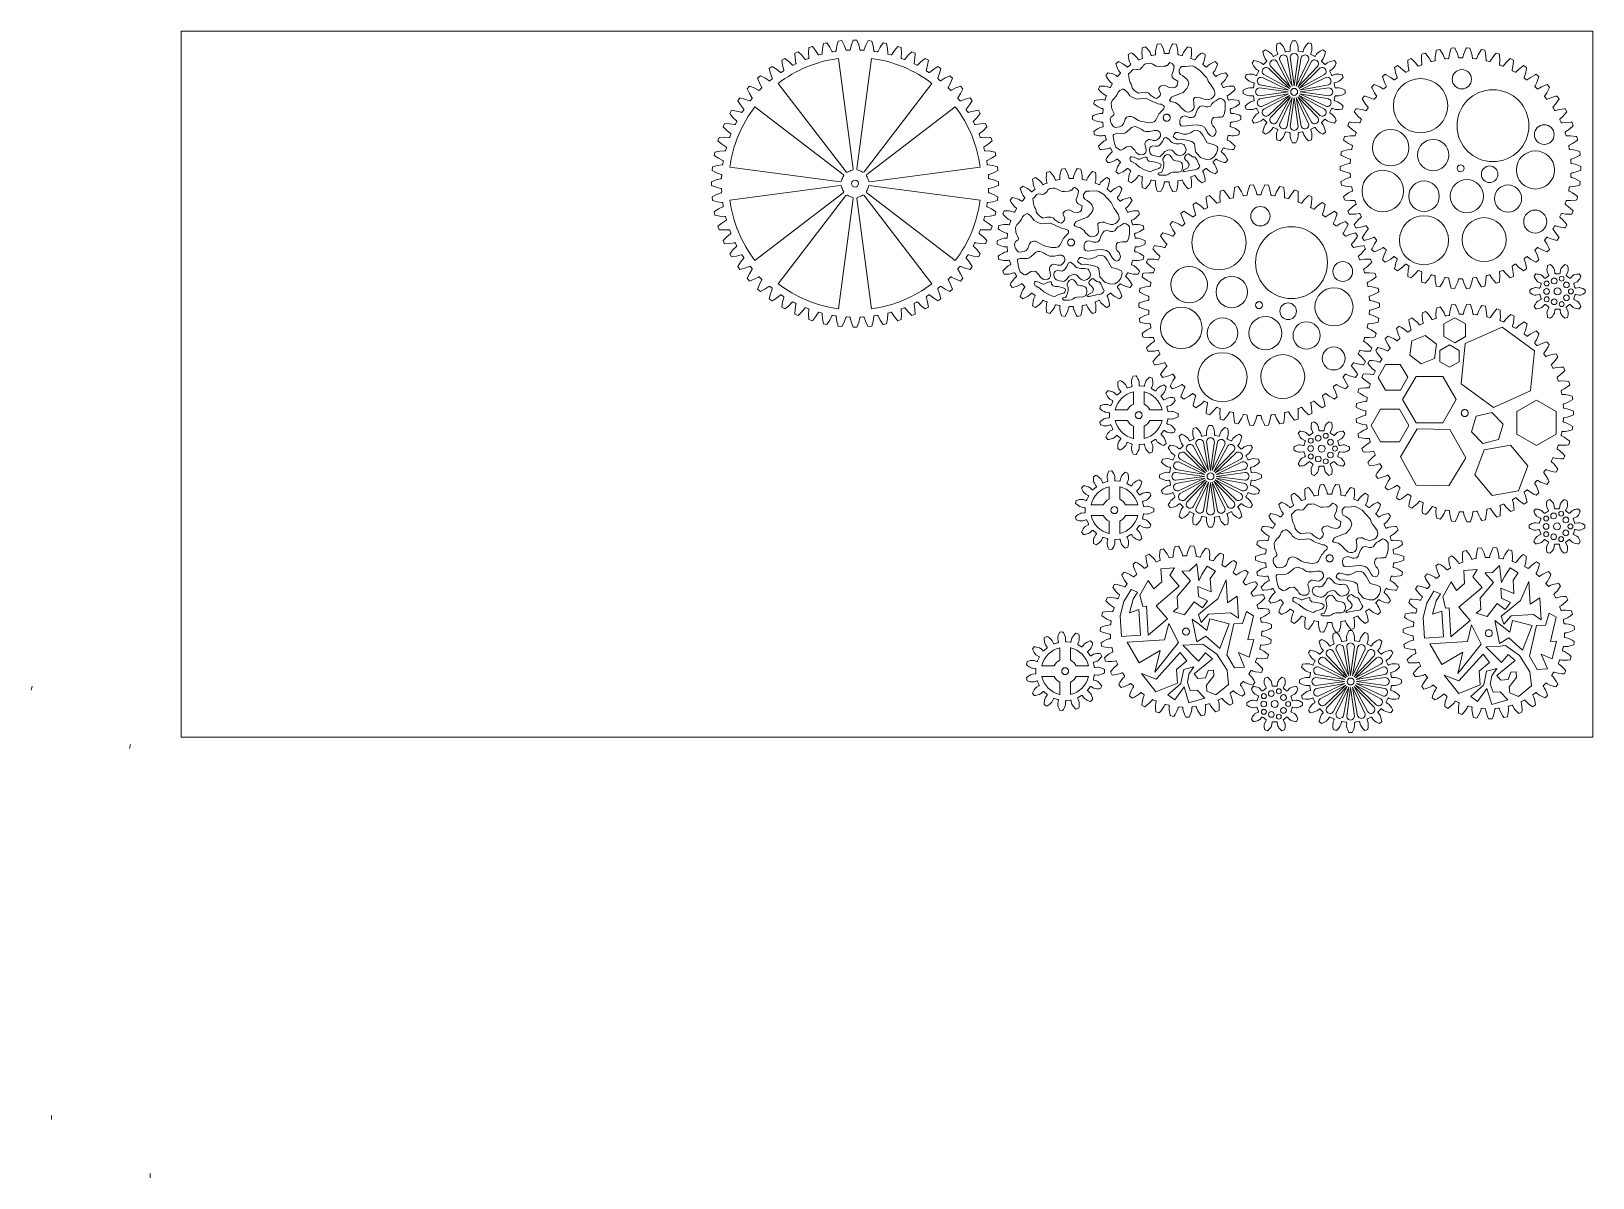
# Model space of a CAD drawing. Header units: millimetres. Extents: x -584 to 91, y -356 to 139.
import ezdxf

# ---------------------------------------------------------------- set-up
doc = ezdxf.new("R2010")
doc.units = ezdxf.units.MM
doc.layers.get('0').update_dxf_attribs({"linetype": 'CONTINUOUS'})

msp = doc.modelspace()

# ---------------------------------------------------------------- linework, layer by layer
at = {"color": 4, "lineweight": 0}
for p, q in [((-235.27, 135.07), (-235.84, 132.97)), ((-233.7, 135.23), (-235.27, 135.07)), ((-232.71, 133.3), (-233.7, 135.23)), ((-228.79, 135.49), (-229.58, 133.47)), ((-227.22, 135.49), (-228.79, 135.49)), ((-226.43, 133.47), (-227.22, 135.49)), ((-222.31, 135.23), (-223.3, 133.3)), ((-220.74, 135.07), (-222.31, 135.23)), ((-220.17, 132.97), (-220.74, 135.07)), ((-252.5, 130.45), (-253.94, 129.81)), ((-253.94, 129.81), (-253.83, 127.64)), ((-250.96, 128.92), (-252.5, 130.45)), ((-249.64, 127.31), (-250.96, 128.92)), ((-247.91, 132.21), (-248.03, 130.04)), ((-248.03, 130.04), (-247.93, 127.96)), ((-246.42, 132.7), (-247.91, 132.21)), ((-245.04, 131.02), (-246.42, 132.7)), ((-243.9, 129.27), (-245.04, 131.02)), ((-243.82, 129.13), (-243.9, 129.27)), ((-243.68, 129.05), (-243.82, 129.13)), ((-243.51, 129.06), (-243.68, 129.05)), ((-242.36, 129.37), (-243.51, 129.06)), ((-242.21, 129.45), (-242.36, 129.37)), ((-242.13, 129.59), (-242.21, 129.45)), ((-242.01, 131.83), (-242.13, 129.75)), ((-242.13, 129.75), (-242.13, 129.59)), ((-241.66, 133.97), (-242.01, 131.83)), ((-240.13, 134.3), (-241.66, 133.97)), ((-238.93, 132.48), (-240.13, 134.3)), ((-237.98, 130.63), (-238.93, 132.48)), ((-237.91, 130.48), (-237.98, 130.63)), ((-237.78, 130.39), (-237.91, 130.48)), ((-237.62, 130.37), (-237.78, 130.39)), ((-236.44, 130.56), (-237.62, 130.37)), ((-236.29, 130.63), (-236.44, 130.56)), ((-236.19, 130.76), (-236.29, 130.63)), ((-236.17, 130.92), (-236.19, 130.76)), ((-235.84, 132.97), (-236.17, 130.92)), ((-231.96, 131.36), (-232.71, 133.3)), ((-231.9, 131.21), (-231.96, 131.36)), ((-231.78, 131.1), (-231.9, 131.21)), ((-231.62, 131.07), (-231.78, 131.1)), ((-230.43, 131.13), (-231.62, 131.07)), ((-230.27, 131.18), (-230.43, 131.13)), ((-230.16, 131.3), (-230.27, 131.18)), ((-230.12, 131.46), (-230.16, 131.3)), ((-229.58, 133.47), (-230.12, 131.46)), ((-225.89, 131.46), (-226.43, 133.47)), ((-225.85, 131.3), (-225.89, 131.46)), ((-225.74, 131.18), (-225.85, 131.3)), ((-225.58, 131.13), (-225.74, 131.18)), ((-224.39, 131.07), (-225.58, 131.13)), ((-224.23, 131.1), (-224.39, 131.07)), ((-224.11, 131.21), (-224.23, 131.1)), ((-224.05, 131.36), (-224.11, 131.21)), ((-223.3, 133.3), (-224.05, 131.36)), ((-219.84, 130.92), (-220.17, 132.97)), ((-219.82, 130.76), (-219.84, 130.92)), ((-219.72, 130.63), (-219.82, 130.76)), ((-219.57, 130.56), (-219.72, 130.63)), ((-218.39, 130.37), (-219.57, 130.56)), ((-218.23, 130.39), (-218.39, 130.37)), ((-218.1, 130.48), (-218.23, 130.39)), ((-218.03, 130.63), (-218.1, 130.48)), ((-217.08, 132.48), (-218.03, 130.63)), ((-215.88, 134.3), (-217.08, 132.48)), ((-214.35, 133.97), (-215.88, 134.3)), ((-214, 131.83), (-214.35, 133.97)), ((-213.88, 129.75), (-214, 131.83)), ((-213.88, 129.59), (-213.88, 129.75)), ((-213.8, 129.45), (-213.88, 129.59)), ((-213.65, 129.37), (-213.8, 129.45)), ((-212.5, 129.06), (-213.65, 129.37)), ((-212.33, 129.05), (-212.5, 129.06)), ((-212.19, 129.13), (-212.33, 129.05)), ((-212.11, 129.27), (-212.19, 129.13)), ((-210.97, 131.02), (-212.11, 129.27)), ((-209.59, 132.7), (-210.97, 131.02)), ((-208.1, 132.21), (-209.59, 132.7)), ((-207.98, 130.04), (-208.1, 132.21)), ((-208.08, 127.96), (-207.98, 130.04)), ((-205.05, 128.92), (-206.37, 127.31)), ((-203.51, 130.45), (-205.05, 128.92)), ((-202.07, 129.81), (-203.51, 130.45)), ((-202.18, 127.64), (-202.07, 129.81)), ((-263.81, 124.11), (-265.08, 123.19)), ((-265.08, 123.19), (-264.53, 121.09)), ((-261.98, 122.94), (-263.81, 124.11)), ((-260.36, 121.63), (-261.98, 122.94)), ((-260.24, 121.53), (-260.36, 121.63)), ((-260.08, 121.49), (-260.24, 121.53)), ((-259.92, 121.55), (-260.08, 121.49)), ((-258.92, 122.2), (-259.92, 121.55)), ((-258.32, 127.58), (-259.68, 126.79)), ((-259.68, 126.79), (-259.35, 124.64)), ((-259.35, 124.64), (-258.82, 122.63)), ((-258.81, 122.32), (-258.92, 122.2)), ((-258.82, 122.63), (-258.77, 122.48)), ((-258.77, 122.48), (-258.81, 122.32)), ((-256.63, 126.22), (-258.32, 127.58)), ((-255.15, 124.75), (-256.63, 126.22)), ((-255.04, 124.63), (-255.15, 124.75)), ((-254.88, 124.58), (-255.04, 124.63)), ((-254.73, 124.62), (-254.88, 124.58)), ((-253.66, 125.16), (-254.73, 124.62)), ((-253.83, 127.64), (-253.52, 125.58)), ((-253.54, 125.27), (-253.66, 125.16)), ((-253.48, 125.42), (-253.54, 125.27)), ((-253.52, 125.58), (-253.48, 125.42)), ((-249.55, 127.18), (-249.64, 127.31)), ((-249.4, 127.11), (-249.55, 127.18)), ((-249.24, 127.13), (-249.4, 127.11)), ((-248.12, 127.56), (-249.24, 127.13)), ((-247.98, 127.65), (-248.12, 127.56)), ((-247.92, 127.8), (-247.98, 127.65)), ((-247.93, 127.96), (-247.92, 127.8)), ((-208.09, 127.8), (-208.08, 127.96)), ((-208.03, 127.65), (-208.09, 127.8)), ((-207.89, 127.56), (-208.03, 127.65)), ((-206.77, 127.13), (-207.89, 127.56)), ((-206.61, 127.11), (-206.77, 127.13)), ((-206.46, 127.18), (-206.61, 127.11)), ((-206.37, 127.31), (-206.46, 127.18)), ((-202.53, 125.42), (-202.49, 125.58)), ((-202.47, 125.27), (-202.53, 125.42)), ((-202.49, 125.58), (-202.18, 127.64)), ((-202.35, 125.16), (-202.47, 125.27)), ((-201.28, 124.62), (-202.35, 125.16)), ((-201.13, 124.58), (-201.28, 124.62)), ((-200.97, 124.63), (-201.13, 124.58)), ((-200.86, 124.75), (-200.97, 124.63)), ((-199.38, 126.22), (-200.86, 124.75)), ((-197.69, 127.58), (-199.38, 126.22)), ((-196.33, 126.79), (-197.69, 127.58)), ((-197.24, 122.48), (-197.19, 122.63)), ((-197.2, 122.32), (-197.24, 122.48)), ((-197.09, 122.2), (-197.2, 122.32)), ((-197.19, 122.63), (-196.66, 124.64)), ((-196.09, 121.55), (-197.09, 122.2)), ((-196.66, 124.64), (-196.33, 126.79)), ((-195.93, 121.49), (-196.09, 121.55)), ((-195.77, 121.53), (-195.93, 121.49)), ((-195.65, 121.63), (-195.77, 121.53)), ((-194.03, 122.94), (-195.65, 121.63)), ((-192.2, 124.11), (-194.03, 122.94)), ((-190.93, 123.19), (-192.2, 124.11)), ((-191.48, 121.09), (-190.93, 123.19)), ((-273.55, 115.56), (-274.6, 114.39)), ((-271.52, 114.79), (-273.55, 115.56)), ((-269.66, 113.85), (-271.52, 114.79)), ((-268.9, 120.09), (-270.07, 119.04)), ((-270.07, 119.04), (-269.3, 117.01)), ((-269.3, 117.01), (-268.36, 115.15)), ((-268.37, 114.71), (-269.22, 113.86)), ((-266.96, 119.11), (-268.9, 120.09)), ((-268.29, 114.85), (-268.37, 114.71)), ((-268.36, 115.15), (-268.28, 115.01)), ((-268.28, 115.01), (-268.29, 114.85)), ((-265.21, 117.99), (-266.96, 119.11)), ((-265.08, 117.89), (-265.21, 117.99)), ((-264.92, 117.88), (-265.08, 117.89)), ((-264.77, 117.95), (-264.92, 117.88)), ((-263.84, 118.7), (-264.77, 117.95)), ((-264.53, 121.09), (-263.79, 119.14)), ((-263.74, 118.83), (-263.84, 118.7)), ((-263.79, 119.14), (-263.72, 118.99)), ((-263.72, 118.99), (-263.74, 118.83)), ((-192.29, 118.99), (-192.22, 119.14)), ((-192.27, 118.83), (-192.29, 118.99)), ((-192.17, 118.7), (-192.27, 118.83)), ((-192.22, 119.14), (-191.48, 121.09)), ((-191.24, 117.95), (-192.17, 118.7)), ((-191.09, 117.88), (-191.24, 117.95)), ((-190.93, 117.89), (-191.09, 117.88)), ((-190.8, 117.99), (-190.93, 117.89)), ((-189.05, 119.11), (-190.8, 117.99)), ((-187.11, 120.09), (-189.05, 119.11)), ((-187.73, 115.01), (-187.65, 115.15)), ((-187.72, 114.85), (-187.73, 115.01)), ((-187.64, 114.71), (-187.72, 114.85)), ((-187.65, 115.15), (-186.71, 117.01)), ((-186.79, 113.86), (-187.64, 114.71)), ((-185.94, 119.04), (-187.11, 120.09)), ((-186.71, 117.01), (-185.94, 119.04)), ((-184.49, 114.79), (-186.35, 113.85)), ((-182.46, 115.56), (-184.49, 114.79)), ((-181.41, 114.39), (-182.46, 115.56)), ((-277.7, 110.57), (-278.62, 109.3)), ((-278.62, 109.3), (-277.45, 107.47)), ((-275.6, 110.02), (-277.7, 110.57)), ((-273.65, 109.28), (-275.6, 110.02)), ((-274.6, 114.39), (-273.62, 112.45)), ((-273.5, 109.21), (-273.65, 109.28)), ((-273.62, 112.45), (-272.5, 110.7)), ((-273.34, 109.23), (-273.5, 109.21)), ((-273.21, 109.33), (-273.34, 109.23)), ((-272.46, 110.26), (-273.21, 109.33)), ((-272.5, 110.7), (-272.4, 110.57)), ((-272.39, 110.41), (-272.46, 110.26)), ((-272.4, 110.57), (-272.39, 110.41)), ((-269.52, 113.77), (-269.66, 113.85)), ((-269.36, 113.78), (-269.52, 113.77)), ((-269.22, 113.86), (-269.36, 113.78)), ((-186.65, 113.78), (-186.79, 113.86)), ((-186.49, 113.77), (-186.65, 113.78)), ((-186.35, 113.85), (-186.49, 113.77)), ((-183.62, 110.41), (-183.61, 110.57)), ((-183.55, 110.26), (-183.62, 110.41)), ((-183.61, 110.57), (-183.51, 110.7)), ((-182.8, 109.33), (-183.55, 110.26)), ((-183.51, 110.7), (-182.39, 112.45)), ((-182.67, 109.23), (-182.8, 109.33)), ((-182.51, 109.21), (-182.67, 109.23)), ((-182.36, 109.28), (-182.51, 109.21)), ((-182.39, 112.45), (-181.41, 114.39)), ((-180.41, 110.02), (-182.36, 109.28)), ((-178.31, 110.57), (-180.41, 110.02)), ((-178.56, 107.47), (-177.39, 109.3)), ((-177.39, 109.3), (-178.31, 110.57)), ((-281.3, 105.17), (-282.09, 103.81)), ((-282.09, 103.81), (-280.73, 102.12)), ((-279.15, 104.84), (-281.3, 105.17)), ((-280.73, 102.12), (-279.26, 100.64)), ((-277.14, 104.31), (-279.15, 104.84)), ((-277.45, 107.47), (-276.14, 105.85)), ((-276.99, 104.26), (-277.14, 104.31)), ((-276.83, 104.3), (-276.99, 104.26)), ((-276.71, 104.41), (-276.83, 104.3)), ((-276.06, 105.41), (-276.71, 104.41)), ((-276.14, 105.85), (-276.04, 105.73)), ((-276, 105.57), (-276.06, 105.41)), ((-276.04, 105.73), (-276, 105.57)), ((-180.01, 105.57), (-179.97, 105.73)), ((-179.95, 105.41), (-180.01, 105.57)), ((-179.97, 105.73), (-179.87, 105.85)), ((-179.3, 104.41), (-179.95, 105.41)), ((-179.87, 105.85), (-178.56, 107.47)), ((-179.18, 104.3), (-179.3, 104.41)), ((-179.02, 104.26), (-179.18, 104.3)), ((-178.87, 104.31), (-179.02, 104.26)), ((-176.86, 104.84), (-178.87, 104.31)), ((-174.71, 105.17), (-176.86, 104.84)), ((-176.75, 100.64), (-175.28, 102.12)), ((-175.28, 102.12), (-173.92, 103.81)), ((-173.92, 103.81), (-174.71, 105.17)), ((-284.32, 99.43), (-284.96, 97.99)), ((-284.96, 97.99), (-283.43, 96.45)), ((-282.15, 99.32), (-284.32, 99.43)), ((-283.43, 96.45), (-281.82, 95.13)), ((-280.09, 99.01), (-282.15, 99.32)), ((-281.64, 94.73), (-282.07, 93.61)), ((-281.82, 95.13), (-281.69, 95.04)), ((-281.69, 95.04), (-281.62, 94.89)), ((-281.62, 94.89), (-281.64, 94.73)), ((-279.93, 98.97), (-280.09, 99.01)), ((-279.78, 99.03), (-279.93, 98.97)), ((-279.67, 99.15), (-279.78, 99.03)), ((-279.13, 100.22), (-279.67, 99.15)), ((-279.26, 100.64), (-279.14, 100.53)), ((-279.14, 100.53), (-279.09, 100.37)), ((-279.09, 100.37), (-279.13, 100.22)), ((-176.92, 100.37), (-176.87, 100.53)), ((-176.88, 100.22), (-176.92, 100.37)), ((-176.34, 99.15), (-176.88, 100.22)), ((-176.87, 100.53), (-176.75, 100.64)), ((-176.23, 99.03), (-176.34, 99.15)), ((-176.08, 98.97), (-176.23, 99.03)), ((-175.92, 99.01), (-176.08, 98.97)), ((-173.86, 99.32), (-175.92, 99.01)), ((-174.39, 94.89), (-174.32, 95.04)), ((-174.37, 94.73), (-174.39, 94.89)), ((-173.94, 93.61), (-174.37, 94.73)), ((-174.32, 95.04), (-174.19, 95.13)), ((-174.19, 95.13), (-172.58, 96.45)), ((-171.69, 99.43), (-173.86, 99.32)), ((-172.58, 96.45), (-171.05, 97.99)), ((-171.05, 97.99), (-171.69, 99.43)), ((-286.72, 93.4), (-287.21, 91.91)), ((-287.21, 91.91), (-285.53, 90.53)), ((-284.55, 93.52), (-286.72, 93.4)), ((-285.53, 90.53), (-283.78, 89.39)), ((-282.47, 93.42), (-284.55, 93.52)), ((-283.96, 87.7), (-284.1, 87.62)), ((-283.88, 87.85), (-283.96, 87.7)), ((-283.57, 89), (-283.88, 87.85)), ((-283.78, 89.39), (-283.64, 89.31)), ((-283.64, 89.31), (-283.56, 89.17)), ((-283.56, 89.17), (-283.57, 89)), ((-282.31, 93.41), (-282.47, 93.42)), ((-282.16, 93.47), (-282.31, 93.41)), ((-282.07, 93.61), (-282.16, 93.47)), ((-173.85, 93.47), (-173.94, 93.61)), ((-173.7, 93.41), (-173.85, 93.47)), ((-173.54, 93.42), (-173.7, 93.41)), ((-171.46, 93.52), (-173.54, 93.42)), ((-172.45, 89.17), (-172.37, 89.31)), ((-172.44, 89), (-172.45, 89.17)), ((-172.13, 87.85), (-172.44, 89)), ((-172.37, 89.31), (-172.23, 89.39)), ((-172.23, 89.39), (-170.48, 90.53)), ((-172.05, 87.7), (-172.13, 87.85)), ((-171.91, 87.62), (-172.05, 87.7)), ((-169.29, 93.4), (-171.46, 93.52)), ((-170.48, 90.53), (-168.8, 91.91)), ((-168.8, 91.91), (-169.29, 93.4)), ((-287.48, 81.33), (-289.58, 80.76)), ((-288.48, 87.15), (-288.81, 85.62)), ((-288.81, 85.62), (-286.99, 84.42)), ((-286.34, 87.5), (-288.48, 87.15)), ((-285.43, 81.66), (-287.48, 81.33)), ((-286.99, 84.42), (-285.14, 83.47)), ((-284.26, 87.62), (-286.34, 87.5)), ((-285.27, 81.68), (-285.43, 81.66)), ((-285.14, 81.78), (-285.27, 81.68)), ((-285.14, 83.47), (-284.99, 83.4)), ((-285.07, 81.93), (-285.14, 81.78)), ((-284.88, 83.11), (-285.07, 81.93)), ((-284.99, 83.4), (-284.9, 83.27)), ((-284.9, 83.27), (-284.88, 83.11)), ((-284.1, 87.62), (-284.26, 87.62)), ((-171.75, 87.62), (-171.91, 87.62)), ((-169.67, 87.5), (-171.75, 87.62)), ((-171.13, 83.11), (-171.11, 83.27)), ((-170.94, 81.93), (-171.13, 83.11)), ((-171.11, 83.27), (-171.02, 83.4)), ((-171.02, 83.4), (-170.87, 83.47)), ((-170.87, 81.78), (-170.94, 81.93)), ((-170.87, 83.47), (-169.02, 84.42)), ((-170.74, 81.68), (-170.87, 81.78)), ((-170.58, 81.66), (-170.74, 81.68)), ((-168.53, 81.33), (-170.58, 81.66)), ((-167.53, 87.15), (-169.67, 87.5)), ((-169.02, 84.42), (-167.2, 85.62)), ((-166.43, 80.76), (-168.53, 81.33)), ((-167.2, 85.62), (-167.53, 87.15)), ((-287.98, 75.07), (-290, 74.28)), ((-290, 74.28), (-290, 72.71)), ((-289.58, 80.76), (-289.74, 79.19)), ((-289.74, 79.19), (-287.81, 78.2)), ((-285.97, 75.61), (-287.98, 75.07)), ((-287.81, 78.2), (-285.87, 77.45)), ((-285.81, 75.65), (-285.97, 75.61)), ((-285.87, 77.45), (-285.72, 77.39)), ((-285.69, 75.76), (-285.81, 75.65)), ((-285.72, 77.39), (-285.61, 77.27)), ((-285.64, 75.92), (-285.69, 75.76)), ((-285.58, 77.11), (-285.64, 75.92)), ((-285.61, 77.27), (-285.58, 77.11)), ((-170.43, 77.11), (-170.4, 77.27)), ((-170.37, 75.92), (-170.43, 77.11)), ((-170.4, 77.27), (-170.29, 77.39)), ((-170.32, 75.76), (-170.37, 75.92)), ((-170.2, 75.65), (-170.32, 75.76)), ((-170.29, 77.39), (-170.14, 77.45)), ((-170.04, 75.61), (-170.2, 75.65)), ((-170.14, 77.45), (-168.2, 78.2)), ((-168.03, 75.07), (-170.04, 75.61)), ((-168.2, 78.2), (-166.27, 79.19)), ((-166.01, 74.28), (-168.03, 75.07)), ((-166.27, 79.19), (-166.43, 80.76)), ((-166.01, 72.71), (-166.01, 74.28)), ((-290, 72.71), (-287.98, 71.92)), ((-287.81, 68.79), (-289.74, 67.8)), ((-289.74, 67.8), (-289.58, 66.23)), ((-287.98, 71.92), (-285.97, 71.38)), ((-285.87, 69.54), (-287.81, 68.79)), ((-285.97, 71.38), (-285.81, 71.34)), ((-285.72, 69.6), (-285.87, 69.54)), ((-285.81, 71.34), (-285.69, 71.23)), ((-285.61, 69.72), (-285.72, 69.6)), ((-285.69, 71.23), (-285.64, 71.07)), ((-285.64, 71.07), (-285.58, 69.88)), ((-285.58, 69.88), (-285.61, 69.72)), ((-170.43, 69.88), (-170.37, 71.07)), ((-170.4, 69.72), (-170.43, 69.88)), ((-170.29, 69.6), (-170.4, 69.72)), ((-170.37, 71.07), (-170.32, 71.23)), ((-170.32, 71.23), (-170.2, 71.34)), ((-170.14, 69.54), (-170.29, 69.6)), ((-170.2, 71.34), (-170.04, 71.38)), ((-168.2, 68.79), (-170.14, 69.54)), ((-170.04, 71.38), (-168.03, 71.92)), ((-166.27, 67.8), (-168.2, 68.79)), ((-168.03, 71.92), (-166.01, 72.71)), ((-166.43, 66.23), (-166.27, 67.8)), ((-289.58, 66.23), (-287.48, 65.66)), ((-286.99, 62.57), (-288.81, 61.37)), ((-288.81, 61.37), (-288.48, 59.84)), ((-287.48, 65.66), (-285.43, 65.33)), ((-285.14, 63.52), (-286.99, 62.57)), ((-285.43, 65.33), (-285.27, 65.31)), ((-285.27, 65.31), (-285.14, 65.21)), ((-285.14, 65.21), (-285.07, 65.06)), ((-284.99, 63.59), (-285.14, 63.52)), ((-285.07, 65.06), (-284.88, 63.88)), ((-284.9, 63.72), (-284.99, 63.59)), ((-284.88, 63.88), (-284.9, 63.72)), ((-171.13, 63.88), (-170.94, 65.06)), ((-171.11, 63.72), (-171.13, 63.88)), ((-171.02, 63.59), (-171.11, 63.72)), ((-170.87, 63.52), (-171.02, 63.59)), ((-170.94, 65.06), (-170.87, 65.21)), ((-170.87, 65.21), (-170.74, 65.31)), ((-169.02, 62.57), (-170.87, 63.52)), ((-170.74, 65.31), (-170.58, 65.33)), ((-170.58, 65.33), (-168.53, 65.66)), ((-167.2, 61.37), (-169.02, 62.57)), ((-168.53, 65.66), (-166.43, 66.23)), ((-167.53, 59.84), (-167.2, 61.37)), ((-288.48, 59.84), (-286.34, 59.49)), ((-285.53, 56.46), (-287.21, 55.08)), ((-287.21, 55.08), (-286.72, 53.59)), ((-286.34, 59.49), (-284.26, 59.37)), ((-283.78, 57.6), (-285.53, 56.46)), ((-284.26, 59.37), (-284.1, 59.37)), ((-284.1, 59.37), (-283.96, 59.29)), ((-283.96, 59.29), (-283.88, 59.14)), ((-283.88, 59.14), (-283.57, 57.99)), ((-283.64, 57.68), (-283.78, 57.6)), ((-283.56, 57.82), (-283.64, 57.68)), ((-283.57, 57.99), (-283.56, 57.82)), ((-172.45, 57.82), (-172.44, 57.99)), ((-172.37, 57.68), (-172.45, 57.82)), ((-172.44, 57.99), (-172.13, 59.14)), ((-172.23, 57.6), (-172.37, 57.68)), ((-170.48, 56.46), (-172.23, 57.6)), ((-172.13, 59.14), (-172.05, 59.29)), ((-172.05, 59.29), (-171.91, 59.37)), ((-171.91, 59.37), (-171.75, 59.37)), ((-171.75, 59.37), (-169.67, 59.49)), ((-168.8, 55.08), (-170.48, 56.46)), ((-169.67, 59.49), (-167.53, 59.84)), ((-169.29, 53.59), (-168.8, 55.08)), ((-286.72, 53.59), (-284.55, 53.47)), ((-283.43, 50.54), (-284.96, 49)), ((-284.96, 49), (-284.32, 47.56)), ((-284.55, 53.47), (-282.47, 53.57)), ((-284.32, 47.56), (-282.15, 47.67)), ((-281.82, 51.86), (-283.43, 50.54)), ((-282.47, 53.57), (-282.31, 53.58)), ((-282.31, 53.58), (-282.16, 53.52)), ((-282.16, 53.52), (-282.07, 53.38)), ((-282.15, 47.67), (-280.09, 47.98)), ((-282.07, 53.38), (-281.64, 52.26)), ((-281.69, 51.95), (-281.82, 51.86)), ((-281.62, 52.1), (-281.69, 51.95)), ((-281.64, 52.26), (-281.62, 52.1)), ((-280.09, 47.98), (-279.93, 48.02)), ((-279.93, 48.02), (-279.78, 47.96)), ((-279.78, 47.96), (-279.67, 47.84)), ((-279.67, 47.84), (-279.13, 46.77)), ((-176.88, 46.77), (-176.34, 47.84)), ((-176.34, 47.84), (-176.23, 47.96)), ((-176.23, 47.96), (-176.08, 48.02)), ((-176.08, 48.02), (-175.92, 47.98)), ((-175.92, 47.98), (-173.86, 47.67)), ((-174.39, 52.1), (-174.37, 52.26)), ((-174.32, 51.95), (-174.39, 52.1)), ((-174.37, 52.26), (-173.94, 53.38)), ((-174.19, 51.86), (-174.32, 51.95)), ((-172.58, 50.54), (-174.19, 51.86)), ((-173.94, 53.38), (-173.85, 53.52)), ((-173.86, 47.67), (-171.69, 47.56)), ((-173.85, 53.52), (-173.7, 53.58)), ((-173.7, 53.58), (-173.54, 53.57)), ((-173.54, 53.57), (-171.46, 53.47)), ((-171.05, 49), (-172.58, 50.54)), ((-171.69, 47.56), (-171.05, 49)), ((-171.46, 53.47), (-169.29, 53.59)), ((-280.73, 44.87), (-282.09, 43.18)), ((-282.09, 43.18), (-281.3, 41.82)), ((-281.3, 41.82), (-279.15, 42.15)), ((-279.26, 46.35), (-280.73, 44.87)), ((-279.14, 46.46), (-279.26, 46.35)), ((-279.15, 42.15), (-277.14, 42.68)), ((-279.09, 46.62), (-279.14, 46.46)), ((-279.13, 46.77), (-279.09, 46.62)), ((-276.14, 41.14), (-277.45, 39.52)), ((-277.14, 42.68), (-276.99, 42.73)), ((-276.99, 42.73), (-276.83, 42.69)), ((-276.83, 42.69), (-276.71, 42.58)), ((-276.71, 42.58), (-276.06, 41.58)), ((-276.04, 41.26), (-276.14, 41.14)), ((-276.06, 41.58), (-276, 41.42)), ((-276, 41.42), (-276.04, 41.26)), ((-180.01, 41.42), (-179.95, 41.58)), ((-179.97, 41.26), (-180.01, 41.42)), ((-179.87, 41.14), (-179.97, 41.26)), ((-179.95, 41.58), (-179.3, 42.58)), ((-178.56, 39.52), (-179.87, 41.14)), ((-179.3, 42.58), (-179.18, 42.69)), ((-179.18, 42.69), (-179.02, 42.73)), ((-179.02, 42.73), (-178.87, 42.68)), ((-178.87, 42.68), (-176.86, 42.15)), ((-176.92, 46.62), (-176.88, 46.77)), ((-176.87, 46.46), (-176.92, 46.62)), ((-176.75, 46.35), (-176.87, 46.46)), ((-176.86, 42.15), (-174.71, 41.82)), ((-175.28, 44.87), (-176.75, 46.35)), ((-173.92, 43.18), (-175.28, 44.87)), ((-174.71, 41.82), (-173.92, 43.18)), ((-277.45, 39.52), (-278.62, 37.69)), ((-278.62, 37.69), (-277.7, 36.42)), ((-277.7, 36.42), (-275.6, 36.97)), ((-275.6, 36.97), (-273.65, 37.71)), ((-273.62, 34.54), (-274.6, 32.6)), ((-273.65, 37.71), (-273.5, 37.78)), ((-272.5, 36.29), (-273.62, 34.54)), ((-273.5, 37.78), (-273.34, 37.76)), ((-273.34, 37.76), (-273.21, 37.66)), ((-273.21, 37.66), (-272.46, 36.73)), ((-272.4, 36.42), (-272.5, 36.29)), ((-272.46, 36.73), (-272.39, 36.58)), ((-272.39, 36.58), (-272.4, 36.42)), ((-183.62, 36.58), (-183.55, 36.73)), ((-183.61, 36.42), (-183.62, 36.58)), ((-183.51, 36.29), (-183.61, 36.42)), ((-183.55, 36.73), (-182.8, 37.66)), ((-182.39, 34.54), (-183.51, 36.29)), ((-182.8, 37.66), (-182.67, 37.76)), ((-182.67, 37.76), (-182.51, 37.78)), ((-182.51, 37.78), (-182.36, 37.71)), ((-181.41, 32.6), (-182.39, 34.54)), ((-182.36, 37.71), (-180.41, 36.97)), ((-180.41, 36.97), (-178.31, 36.42)), ((-177.39, 37.69), (-178.56, 39.52)), ((-178.31, 36.42), (-177.39, 37.69)), ((-274.6, 32.6), (-273.55, 31.43)), ((-273.55, 31.43), (-271.52, 32.2)), ((-271.52, 32.2), (-269.66, 33.14)), ((-269.3, 29.98), (-270.07, 27.95)), ((-270.07, 27.95), (-268.9, 26.9)), ((-269.66, 33.14), (-269.52, 33.22)), ((-269.52, 33.22), (-269.36, 33.21)), ((-269.36, 33.21), (-269.22, 33.13)), ((-268.36, 31.84), (-269.3, 29.98)), ((-269.22, 33.13), (-268.37, 32.28)), ((-268.9, 26.9), (-266.96, 27.88)), ((-268.37, 32.28), (-268.29, 32.14)), ((-268.28, 31.98), (-268.36, 31.84)), ((-268.29, 32.14), (-268.28, 31.98)), ((-266.96, 27.88), (-265.21, 29)), ((-265.21, 29), (-265.08, 29.1)), ((-265.08, 29.1), (-264.92, 29.11)), ((-264.92, 29.11), (-264.77, 29.04)), ((-264.77, 29.04), (-263.84, 28.29)), ((-263.79, 27.85), (-264.53, 25.9)), ((-263.84, 28.29), (-263.74, 28.16)), ((-263.72, 28), (-263.79, 27.85)), ((-263.74, 28.16), (-263.72, 28)), ((-192.29, 28), (-192.27, 28.16)), ((-192.22, 27.85), (-192.29, 28)), ((-192.27, 28.16), (-192.17, 28.29)), ((-191.48, 25.9), (-192.22, 27.85)), ((-192.17, 28.29), (-191.24, 29.04)), ((-191.24, 29.04), (-191.09, 29.11)), ((-191.09, 29.11), (-190.93, 29.1)), ((-190.93, 29.1), (-190.8, 29)), ((-190.8, 29), (-189.05, 27.88)), ((-189.05, 27.88), (-187.11, 26.9)), ((-187.73, 31.98), (-187.72, 32.14)), ((-187.65, 31.84), (-187.73, 31.98)), ((-187.72, 32.14), (-187.64, 32.28)), ((-186.71, 29.98), (-187.65, 31.84)), ((-187.64, 32.28), (-186.79, 33.13)), ((-187.11, 26.9), (-185.94, 27.95)), ((-186.79, 33.13), (-186.65, 33.21)), ((-185.94, 27.95), (-186.71, 29.98)), ((-186.65, 33.21), (-186.49, 33.22)), ((-186.49, 33.22), (-186.35, 33.14)), ((-186.35, 33.14), (-184.49, 32.2)), ((-184.49, 32.2), (-182.46, 31.43)), ((-182.46, 31.43), (-181.41, 32.6)), ((-264.53, 25.9), (-265.08, 23.8)), ((-265.08, 23.8), (-263.81, 22.88)), ((-263.81, 22.88), (-261.98, 24.05)), ((-261.98, 24.05), (-260.36, 25.36)), ((-260.36, 25.36), (-260.24, 25.46)), ((-260.24, 25.46), (-260.08, 25.5)), ((-260.08, 25.5), (-259.92, 25.44)), ((-259.92, 25.44), (-258.92, 24.79)), ((-259.35, 22.35), (-259.68, 20.2)), ((-258.82, 24.36), (-259.35, 22.35)), ((-258.92, 24.79), (-258.81, 24.67)), ((-258.77, 24.51), (-258.82, 24.36)), ((-258.81, 24.67), (-258.77, 24.51)), ((-258.32, 19.41), (-256.63, 20.77)), ((-256.63, 20.77), (-255.15, 22.24)), ((-255.15, 22.24), (-255.04, 22.36)), ((-255.04, 22.36), (-254.88, 22.41)), ((-254.88, 22.41), (-254.73, 22.37)), ((-254.73, 22.37), (-253.66, 21.83)), ((-253.52, 21.41), (-253.83, 19.35)), ((-253.66, 21.83), (-253.54, 21.72)), ((-253.54, 21.72), (-253.48, 21.57)), ((-253.48, 21.57), (-253.52, 21.41)), ((-202.53, 21.57), (-202.47, 21.72)), ((-202.49, 21.41), (-202.53, 21.57)), ((-202.18, 19.35), (-202.49, 21.41)), ((-202.47, 21.72), (-202.35, 21.83)), ((-202.35, 21.83), (-201.28, 22.37)), ((-201.28, 22.37), (-201.13, 22.41)), ((-201.13, 22.41), (-200.97, 22.36)), ((-200.97, 22.36), (-200.86, 22.24)), ((-200.86, 22.24), (-199.38, 20.77)), ((-199.38, 20.77), (-197.69, 19.41)), ((-197.24, 24.51), (-197.2, 24.67)), ((-197.19, 24.36), (-197.24, 24.51)), ((-197.2, 24.67), (-197.09, 24.79)), ((-196.66, 22.35), (-197.19, 24.36)), ((-197.09, 24.79), (-196.09, 25.44)), ((-196.33, 20.2), (-196.66, 22.35)), ((-196.09, 25.44), (-195.93, 25.5)), ((-195.93, 25.5), (-195.77, 25.46)), ((-195.77, 25.46), (-195.65, 25.36)), ((-195.65, 25.36), (-194.03, 24.05)), ((-194.03, 24.05), (-192.2, 22.88)), ((-192.2, 22.88), (-190.93, 23.8)), ((-190.93, 23.8), (-191.48, 25.9)), ((-259.68, 20.2), (-258.32, 19.41)), ((-253.83, 19.35), (-253.94, 17.18)), ((-253.94, 17.18), (-252.5, 16.54)), ((-252.5, 16.54), (-250.96, 18.07)), ((-250.96, 18.07), (-249.64, 19.68)), ((-249.64, 19.68), (-249.55, 19.81)), ((-249.55, 19.81), (-249.4, 19.88)), ((-249.4, 19.88), (-249.24, 19.86)), ((-249.24, 19.86), (-248.12, 19.43)), ((-248.12, 19.43), (-247.98, 19.34)), ((-247.93, 19.03), (-248.03, 16.95)), ((-248.03, 16.95), (-247.91, 14.78)), ((-247.98, 19.34), (-247.92, 19.19)), ((-247.92, 19.19), (-247.93, 19.03)), ((-247.91, 14.78), (-246.42, 14.29)), ((-246.42, 14.29), (-245.04, 15.97)), ((-245.04, 15.97), (-243.9, 17.72)), ((-243.9, 17.72), (-243.82, 17.86)), ((-243.82, 17.86), (-243.68, 17.94)), ((-243.68, 17.94), (-243.51, 17.93)), ((-243.51, 17.93), (-242.36, 17.62)), ((-242.36, 17.62), (-242.21, 17.54)), ((-242.21, 17.54), (-242.13, 17.4)), ((-242.13, 17.4), (-242.13, 17.24)), ((-242.13, 17.24), (-242.01, 15.16)), ((-242.01, 15.16), (-241.66, 13.02)), ((-240.13, 12.69), (-238.93, 14.51)), ((-238.93, 14.51), (-237.98, 16.36)), ((-237.98, 16.36), (-237.91, 16.51)), ((-237.91, 16.51), (-237.78, 16.6)), ((-237.78, 16.6), (-237.62, 16.62)), ((-237.62, 16.62), (-236.44, 16.43)), ((-236.44, 16.43), (-236.29, 16.36)), ((-236.29, 16.36), (-236.19, 16.23)), ((-236.19, 16.23), (-236.17, 16.07)), ((-236.17, 16.07), (-235.84, 14.02)), ((-235.84, 14.02), (-235.27, 11.92)), ((-233.7, 11.76), (-232.71, 13.69)), ((-232.71, 13.69), (-231.96, 15.63)), ((-231.96, 15.63), (-231.9, 15.78)), ((-231.9, 15.78), (-231.78, 15.89)), ((-231.78, 15.89), (-231.62, 15.92)), ((-231.62, 15.92), (-230.43, 15.86)), ((-230.43, 15.86), (-230.27, 15.81)), ((-230.27, 15.81), (-230.16, 15.69)), ((-230.16, 15.69), (-230.12, 15.53)), ((-230.12, 15.53), (-229.58, 13.52)), ((-229.58, 13.52), (-228.79, 11.5)), ((-227.22, 11.5), (-226.43, 13.52)), ((-226.43, 13.52), (-225.89, 15.53)), ((-225.89, 15.53), (-225.85, 15.69)), ((-225.85, 15.69), (-225.74, 15.81)), ((-225.74, 15.81), (-225.58, 15.86)), ((-225.58, 15.86), (-224.39, 15.92)), ((-224.39, 15.92), (-224.23, 15.89)), ((-224.23, 15.89), (-224.11, 15.78)), ((-224.11, 15.78), (-224.05, 15.63)), ((-224.05, 15.63), (-223.3, 13.69)), ((-223.3, 13.69), (-222.31, 11.76)), ((-220.74, 11.92), (-220.17, 14.02)), ((-220.17, 14.02), (-219.84, 16.07)), ((-219.84, 16.07), (-219.82, 16.23)), ((-219.82, 16.23), (-219.72, 16.36)), ((-219.72, 16.36), (-219.57, 16.43)), ((-219.57, 16.43), (-218.39, 16.62)), ((-218.39, 16.62), (-218.23, 16.6)), ((-218.23, 16.6), (-218.1, 16.51)), ((-218.1, 16.51), (-218.03, 16.36)), ((-218.03, 16.36), (-217.08, 14.51)), ((-217.08, 14.51), (-215.88, 12.69)), ((-214.35, 13.02), (-214, 15.16)), ((-214, 15.16), (-213.88, 17.24)), ((-213.88, 17.4), (-213.8, 17.54)), ((-213.88, 17.24), (-213.88, 17.4)), ((-213.8, 17.54), (-213.65, 17.62)), ((-213.65, 17.62), (-212.5, 17.93)), ((-212.5, 17.93), (-212.33, 17.94)), ((-212.33, 17.94), (-212.19, 17.86)), ((-212.19, 17.86), (-212.11, 17.72)), ((-212.11, 17.72), (-210.97, 15.97)), ((-210.97, 15.97), (-209.59, 14.29)), ((-209.59, 14.29), (-208.1, 14.78)), ((-208.1, 14.78), (-207.98, 16.95)), ((-208.09, 19.19), (-208.03, 19.34)), ((-208.08, 19.03), (-208.09, 19.19)), ((-207.98, 16.95), (-208.08, 19.03)), ((-208.03, 19.34), (-207.89, 19.43)), ((-207.89, 19.43), (-206.77, 19.86)), ((-206.77, 19.86), (-206.61, 19.88)), ((-206.61, 19.88), (-206.46, 19.81)), ((-206.46, 19.81), (-206.37, 19.68)), ((-206.37, 19.68), (-205.05, 18.07)), ((-205.05, 18.07), (-203.51, 16.54)), ((-203.51, 16.54), (-202.07, 17.18)), ((-202.07, 17.18), (-202.18, 19.35)), ((-197.69, 19.41), (-196.33, 20.2)), ((-241.66, 13.02), (-240.13, 12.69)), ((-235.27, 11.92), (-233.7, 11.76)), ((-228.79, 11.5), (-227.22, 11.5)), ((-222.31, 11.76), (-220.74, 11.92)), ((-215.88, 12.69), (-214.35, 13.02))]:
    msp.add_line(p, q, dxfattribs=at)
at = {"color": 5, "lineweight": 0}
for p, q in [((-39.04, 135.11), (-39.59, 134)), ((-37.65, 135.11), (-39.04, 135.11)), ((-37.11, 134), (-37.65, 135.11)), ((-108.75, 130.02), (-110.02, 129.29)), ((-110.02, 129.29), (-109.97, 128.59)), ((-109.97, 128.59), (-109.73, 127.13)), ((-108.17, 129.63), (-108.75, 130.02)), ((-107.03, 128.7), (-108.17, 129.63)), ((-106.3, 127.94), (-107.03, 128.7)), ((-104.07, 131.45), (-104.14, 129.98)), ((-104.14, 129.98), (-104.06, 128.93)), ((-103.98, 132.15), (-104.07, 131.45)), ((-104.06, 128.93), (-103.94, 128.31)), ((-102.57, 132.6), (-103.98, 132.15)), ((-103.94, 128.31), (-103.81, 127.94)), ((-102.09, 132.09), (-102.57, 132.6)), ((-101.17, 130.95), (-102.09, 132.09)), ((-100.61, 130.06), (-101.17, 130.95)), ((-100.35, 129.48), (-100.61, 130.06)), ((-100.23, 129.1), (-100.35, 129.48)), ((-100.15, 128.96), (-100.23, 129.1)), ((-100.01, 128.87), (-100.15, 128.96)), ((-99.85, 128.87), (-100.01, 128.87)), ((-98.44, 129.17), (-99.85, 128.87)), ((-98.29, 129.24), (-98.44, 129.17)), ((-98.19, 129.37), (-98.29, 129.24)), ((-98.22, 130.56), (-98.23, 129.93)), ((-98.23, 129.93), (-98.18, 129.54)), ((-98.08, 131.61), (-98.22, 130.56)), ((-98.18, 129.54), (-98.19, 129.37)), ((-97.7, 133.03), (-98.08, 131.61)), ((-97.47, 133.69), (-97.7, 133.03)), ((-96, 133.84), (-97.47, 133.69)), ((-95.63, 133.25), (-96, 133.84)), ((-94.97, 131.93), (-95.63, 133.25)), ((-94.61, 130.94), (-94.97, 131.93)), ((-94.47, 130.33), (-94.61, 130.94)), ((-94.44, 129.93), (-94.47, 130.33)), ((-94.39, 129.77), (-94.44, 129.93)), ((-94.27, 129.66), (-94.39, 129.77)), ((-94.11, 129.63), (-94.27, 129.66)), ((-92.67, 129.63), (-94.11, 129.63)), ((-92.51, 129.66), (-92.67, 129.63)), ((-92.39, 129.77), (-92.51, 129.66)), ((-92.34, 129.93), (-92.39, 129.77)), ((-92.31, 130.33), (-92.34, 129.93)), ((-92.17, 130.94), (-92.31, 130.33)), ((-91.81, 131.93), (-92.17, 130.94)), ((-91.14, 133.25), (-91.81, 131.93)), ((-90.78, 133.84), (-91.14, 133.25)), ((-89.31, 133.69), (-90.78, 133.84)), ((-89.08, 133.03), (-89.31, 133.69)), ((-88.7, 131.61), (-89.08, 133.03)), ((-88.56, 130.56), (-88.7, 131.61)), ((-88.6, 129.54), (-88.54, 129.93)), ((-88.58, 129.37), (-88.6, 129.54)), ((-88.49, 129.24), (-88.58, 129.37)), ((-88.54, 129.93), (-88.56, 130.56)), ((-88.34, 129.17), (-88.49, 129.24)), ((-86.93, 128.87), (-88.34, 129.17)), ((-86.76, 128.87), (-86.93, 128.87)), ((-86.62, 128.96), (-86.76, 128.87)), ((-86.55, 129.1), (-86.62, 128.96)), ((-86.43, 129.48), (-86.55, 129.1)), ((-86.16, 130.06), (-86.43, 129.48)), ((-85.61, 130.95), (-86.16, 130.06)), ((-84.69, 132.09), (-85.61, 130.95)), ((-84.2, 132.6), (-84.69, 132.09)), ((-82.8, 132.15), (-84.2, 132.6)), ((-82.97, 127.94), (-82.83, 128.31)), ((-82.83, 128.31), (-82.71, 128.93)), ((-82.71, 131.45), (-82.8, 132.15)), ((-82.64, 129.98), (-82.71, 131.45)), ((-82.71, 128.93), (-82.64, 129.98)), ((-79.75, 128.7), (-80.48, 127.94)), ((-78.61, 129.63), (-79.75, 128.7)), ((-78.03, 130.02), (-78.61, 129.63)), ((-76.75, 129.29), (-78.03, 130.02)), ((-77.04, 127.13), (-76.81, 128.59)), ((-76.81, 128.59), (-76.75, 129.29)), ((-50.71, 131.31), (-51.83, 130.5)), ((-51.83, 130.5), (-51.62, 129.28)), ((-51.62, 129.28), (-51.34, 128.34)), ((-51.34, 128.34), (-51.06, 127.7)), ((-49.62, 130.74), (-50.71, 131.31)), ((-48.81, 130.18), (-49.62, 130.74)), ((-48.29, 129.72), (-48.81, 130.18)), ((-48.01, 129.4), (-48.29, 129.72)), ((-47.52, 128.6), (-48.01, 129.4)), ((-47.4, 128.49), (-47.52, 128.6)), ((-47.25, 128.45), (-47.4, 128.49)), ((-47.09, 128.49), (-47.25, 128.45)), ((-45.64, 129.23), (-47.09, 128.49)), ((-45.98, 132.59), (-46, 131.61)), ((-46, 131.61), (-45.93, 130.91)), ((-45.8, 133.81), (-45.98, 132.59)), ((-45.93, 130.91), (-45.84, 130.5)), ((-45.84, 130.5), (-45.48, 129.64)), ((-44.48, 134.24), (-45.8, 133.81)), ((-45.52, 129.33), (-45.64, 129.23)), ((-45.46, 129.48), (-45.52, 129.33)), ((-45.48, 129.64), (-45.46, 129.48)), ((-43.62, 133.36), (-44.48, 134.24)), ((-43.02, 132.58), (-43.62, 133.36)), ((-42.67, 131.97), (-43.02, 132.58)), ((-42.5, 131.59), (-42.67, 131.97)), ((-42.29, 130.68), (-42.5, 131.59)), ((-42.21, 130.54), (-42.29, 130.68)), ((-42.07, 130.45), (-42.21, 130.54)), ((-41.91, 130.44), (-42.07, 130.45)), ((-40.31, 130.7), (-41.91, 130.44)), ((-40.16, 130.75), (-40.31, 130.7)), ((-40.05, 130.88), (-40.16, 130.75)), ((-40.06, 132.39), (-40.1, 131.97)), ((-40.1, 131.97), (-40.03, 131.04)), ((-39.91, 133.07), (-40.06, 132.39)), ((-40.03, 131.04), (-40.05, 130.88)), ((-39.59, 134), (-39.91, 133.07)), ((-36.78, 133.07), (-37.11, 134)), ((-36.63, 132.39), (-36.78, 133.07)), ((-36.67, 131.04), (-36.59, 131.97)), ((-36.64, 130.88), (-36.67, 131.04)), ((-36.53, 130.75), (-36.64, 130.88)), ((-36.59, 131.97), (-36.63, 132.39)), ((-36.38, 130.7), (-36.53, 130.75)), ((-34.78, 130.44), (-36.38, 130.7)), ((-34.62, 130.45), (-34.78, 130.44)), ((-34.48, 130.54), (-34.62, 130.45)), ((-34.4, 130.68), (-34.48, 130.54)), ((-34.19, 131.59), (-34.4, 130.68)), ((-34.02, 131.97), (-34.19, 131.59)), ((-33.67, 132.58), (-34.02, 131.97)), ((-33.07, 133.36), (-33.67, 132.58)), ((-32.21, 134.24), (-33.07, 133.36)), ((-30.89, 133.81), (-32.21, 134.24)), ((-31.23, 129.48), (-31.21, 129.64)), ((-31.17, 129.33), (-31.23, 129.48)), ((-31.21, 129.64), (-30.85, 130.5)), ((-31.05, 129.23), (-31.17, 129.33)), ((-29.6, 128.49), (-31.05, 129.23)), ((-30.71, 132.59), (-30.89, 133.81)), ((-30.85, 130.5), (-30.76, 130.91)), ((-30.76, 130.91), (-30.69, 131.61)), ((-30.69, 131.61), (-30.71, 132.59)), ((-29.44, 128.45), (-29.6, 128.49)), ((-29.29, 128.49), (-29.44, 128.45)), ((-29.17, 128.6), (-29.29, 128.49)), ((-28.68, 129.4), (-29.17, 128.6)), ((-28.41, 129.72), (-28.68, 129.4)), ((-27.88, 130.18), (-28.41, 129.72)), ((-27.07, 130.74), (-27.88, 130.18)), ((-25.98, 131.31), (-27.07, 130.74)), ((-24.86, 130.5), (-25.98, 131.31)), ((-25.63, 127.7), (-25.35, 128.34)), ((-25.35, 128.34), (-25.07, 129.28)), ((-25.07, 129.28), (-24.86, 130.5)), ((16.67, 128.89), (16.59, 126.64)), ((16.71, 129.34), (16.67, 128.89)), ((18.19, 129.82), (16.71, 129.34)), ((18.49, 129.49), (18.19, 129.82)), ((19.88, 127.71), (18.49, 129.49)), ((22.55, 128.4), (22.49, 126.85)), ((22.91, 130.62), (22.55, 128.4)), ((23.02, 131.06), (22.91, 130.62)), ((24.54, 131.35), (23.02, 131.06)), ((24.8, 130.98), (24.54, 131.35)), ((25.95, 129.05), (24.8, 130.98)), ((26.58, 127.63), (25.95, 129.05)), ((28.69, 129.39), (28.43, 127.86)), ((29.32, 131.55), (28.69, 129.39)), ((29.48, 131.98), (29.32, 131.55)), ((31.03, 132.08), (29.48, 131.98)), ((31.24, 131.67), (31.03, 132.08)), ((32.14, 129.61), (31.24, 131.67)), ((32.58, 128.13), (32.14, 129.61)), ((34.9, 129.61), (34.45, 128.13)), ((35.8, 131.67), (34.9, 129.61)), ((36.01, 132.08), (35.8, 131.67)), ((37.56, 131.98), (36.01, 132.08)), ((37.72, 131.55), (37.56, 131.98)), ((38.35, 129.39), (37.72, 131.55)), ((38.61, 127.86), (38.35, 129.39)), ((41.09, 129.05), (40.46, 127.63)), ((42.24, 130.98), (41.09, 129.05)), ((42.5, 131.35), (42.24, 130.98)), ((44.02, 131.06), (42.5, 131.35)), ((44.13, 130.62), (44.02, 131.06)), ((44.49, 128.4), (44.13, 130.62)), ((44.55, 126.85), (44.49, 128.4)), ((48.55, 129.49), (47.16, 127.71)), ((48.85, 129.82), (48.55, 129.49)), ((50.32, 129.34), (48.85, 129.82)), ((50.37, 128.89), (50.32, 129.34)), ((50.45, 126.64), (50.37, 128.89)), ((-114.25, 126.22), (-115.34, 125.23)), ((-115.34, 125.23), (-115.14, 124.56)), ((-115.14, 124.56), (-114.61, 123.19)), ((-114.61, 123.19), (-114.12, 122.26)), ((-113.6, 125.95), (-114.25, 126.22)), ((-114.12, 122.26), (-113.76, 121.74)), ((-113.76, 121.74), (-113.48, 121.45)), ((-112.29, 125.28), (-113.6, 125.95)), ((-113.48, 121.45), (-113.4, 121.31)), ((-111.42, 124.69), (-112.29, 125.28)), ((-110.94, 124.27), (-111.42, 124.69)), ((-110.68, 123.97), (-110.94, 124.27)), ((-110.55, 123.87), (-110.68, 123.97)), ((-110.39, 123.85), (-110.55, 123.87)), ((-110.24, 123.92), (-110.39, 123.85)), ((-109.07, 124.77), (-110.24, 123.92)), ((-109.73, 127.13), (-109.44, 126.12)), ((-109.44, 126.12), (-109.2, 125.54)), ((-109.2, 125.54), (-108.99, 125.2)), ((-108.97, 124.89), (-109.07, 124.77)), ((-108.99, 125.2), (-108.93, 125.05)), ((-108.93, 125.05), (-108.97, 124.89)), ((-105.92, 127.44), (-106.3, 127.94)), ((-105.73, 127.08), (-105.92, 127.44)), ((-105.62, 126.96), (-105.73, 127.08)), ((-105.47, 126.91), (-105.62, 126.96)), ((-105.31, 126.94), (-105.47, 126.91)), ((-103.99, 127.53), (-105.31, 126.94)), ((-103.86, 127.63), (-103.99, 127.53)), ((-103.79, 127.78), (-103.86, 127.63)), ((-103.81, 127.94), (-103.79, 127.78)), ((-82.98, 127.78), (-82.97, 127.94)), ((-82.92, 127.63), (-82.98, 127.78)), ((-82.79, 127.53), (-82.92, 127.63)), ((-81.47, 126.94), (-82.79, 127.53)), ((-81.31, 126.91), (-81.47, 126.94)), ((-81.16, 126.96), (-81.31, 126.91)), ((-81.05, 127.08), (-81.16, 126.96)), ((-80.86, 127.44), (-81.05, 127.08)), ((-80.48, 127.94), (-80.86, 127.44)), ((-77.84, 125.05), (-77.79, 125.2)), ((-77.81, 124.89), (-77.84, 125.05)), ((-77.7, 124.77), (-77.81, 124.89)), ((-77.79, 125.2), (-77.58, 125.54)), ((-76.53, 123.92), (-77.7, 124.77)), ((-77.58, 125.54), (-77.34, 126.12)), ((-77.34, 126.12), (-77.04, 127.13)), ((-76.38, 123.85), (-76.53, 123.92)), ((-76.22, 123.87), (-76.38, 123.85)), ((-76.09, 123.97), (-76.22, 123.87)), ((-75.83, 124.27), (-76.09, 123.97)), ((-75.36, 124.69), (-75.83, 124.27)), ((-74.49, 125.28), (-75.36, 124.69)), ((-73.18, 125.95), (-74.49, 125.28)), ((-73.38, 121.31), (-73.3, 121.45)), ((-73.3, 121.45), (-73.02, 121.74)), ((-72.53, 126.22), (-73.18, 125.95)), ((-73.02, 121.74), (-72.66, 122.26)), ((-72.66, 122.26), (-72.16, 123.19)), ((-71.43, 125.23), (-72.53, 126.22)), ((-72.16, 123.19), (-71.63, 124.56)), ((-71.63, 124.56), (-71.43, 125.23)), ((-55.73, 126.6), (-56.54, 125.48)), ((-56.54, 125.48), (-55.97, 124.39)), ((-55.97, 124.39), (-55.41, 123.58)), ((-54.51, 126.39), (-55.73, 126.6)), ((-55.41, 123.58), (-54.94, 123.06)), ((-54.94, 123.06), (-54.63, 122.78)), ((-54.63, 122.78), (-53.83, 122.29)), ((-53.57, 126.11), (-54.51, 126.39)), ((-53.72, 121.86), (-54.46, 120.42)), ((-53.83, 122.29), (-53.72, 122.18)), ((-53.72, 122.18), (-53.68, 122.02)), ((-53.68, 122.02), (-53.72, 121.86)), ((-52.93, 125.83), (-53.57, 126.11)), ((-52.57, 125.62), (-52.93, 125.83)), ((-51.86, 125.01), (-52.57, 125.62)), ((-51.71, 124.94), (-51.86, 125.01)), ((-51.55, 124.95), (-51.71, 124.94)), ((-51.41, 125.04), (-51.55, 124.95)), ((-50.27, 126.19), (-51.41, 125.04)), ((-51.06, 127.7), (-50.85, 127.34)), ((-50.85, 127.34), (-50.24, 126.63)), ((-50.18, 126.32), (-50.27, 126.19)), ((-50.24, 126.63), (-50.17, 126.48)), ((-50.17, 126.48), (-50.18, 126.32)), ((-26.52, 126.48), (-26.45, 126.63)), ((-26.51, 126.32), (-26.52, 126.48)), ((-26.42, 126.19), (-26.51, 126.32)), ((-26.45, 126.63), (-25.84, 127.34)), ((-25.28, 125.04), (-26.42, 126.19)), ((-25.84, 127.34), (-25.63, 127.7)), ((-25.14, 124.95), (-25.28, 125.04)), ((-24.98, 124.94), (-25.14, 124.95)), ((-24.83, 125.01), (-24.98, 124.94)), ((-24.13, 125.62), (-24.83, 125.01)), ((-23.76, 125.83), (-24.13, 125.62)), ((-23.12, 126.11), (-23.76, 125.83)), ((-22.18, 126.39), (-23.12, 126.11)), ((-23.01, 122.02), (-22.97, 122.18)), ((-22.97, 121.86), (-23.01, 122.02)), ((-22.97, 122.18), (-22.86, 122.29)), ((-22.23, 120.42), (-22.97, 121.86)), ((-22.86, 122.29), (-22.06, 122.78)), ((-20.96, 126.6), (-22.18, 126.39)), ((-22.06, 122.78), (-21.75, 123.06)), ((-21.75, 123.06), (-21.28, 123.58)), ((-21.28, 123.58), (-20.72, 124.39)), ((-20.15, 125.48), (-20.96, 126.6)), ((-20.72, 124.39), (-20.15, 125.48)), ((6.31, 124.45), (5, 123.62)), ((5, 123.62), (5.07, 123.17)), ((5.07, 123.17), (5.55, 120.97)), ((6.69, 124.2), (6.31, 124.45)), ((8.48, 122.83), (6.69, 124.2)), ((9.58, 121.74), (8.48, 122.83)), ((9.69, 121.62), (9.58, 121.74)), ((9.85, 121.58), (9.69, 121.62)), ((10.01, 121.62), (9.85, 121.58)), ((11.09, 122.22), (10.01, 121.62)), ((12.08, 127.51), (10.68, 126.85)), ((10.68, 126.85), (10.69, 126.4)), ((10.69, 126.4), (10.89, 124.16)), ((10.89, 124.16), (11.22, 122.64)), ((11.21, 122.33), (11.09, 122.22)), ((11.26, 122.48), (11.21, 122.33)), ((11.22, 122.64), (11.26, 122.48)), ((12.43, 127.21), (12.08, 127.51)), ((14.02, 125.63), (12.43, 127.21)), ((14.98, 124.41), (14.02, 125.63)), ((15.08, 124.28), (14.98, 124.41)), ((15.23, 124.22), (15.08, 124.28)), ((15.39, 124.24), (15.23, 124.22)), ((16.54, 124.7), (15.39, 124.24)), ((16.67, 124.79), (16.54, 124.7)), ((16.59, 126.64), (16.72, 125.1)), ((16.74, 124.94), (16.67, 124.79)), ((16.72, 125.1), (16.74, 124.94)), ((20.68, 126.39), (19.88, 127.71)), ((20.76, 126.25), (20.68, 126.39)), ((20.9, 126.17), (20.76, 126.25)), ((21.07, 126.17), (20.9, 126.17)), ((22.26, 126.47), (21.07, 126.17)), ((22.4, 126.55), (22.26, 126.47)), ((22.49, 126.69), (22.4, 126.55)), ((22.49, 126.85), (22.49, 126.69)), ((26.64, 127.48), (26.58, 127.63)), ((26.77, 127.38), (26.64, 127.48)), ((26.93, 127.36), (26.77, 127.38)), ((28.15, 127.52), (26.93, 127.36)), ((28.31, 127.58), (28.15, 127.52)), ((28.41, 127.7), (28.31, 127.58)), ((28.43, 127.86), (28.41, 127.7)), ((32.63, 127.97), (32.58, 128.13)), ((32.75, 127.86), (32.63, 127.97)), ((32.9, 127.82), (32.75, 127.86)), ((34.14, 127.82), (32.9, 127.82)), ((34.29, 127.86), (34.14, 127.82)), ((34.41, 127.97), (34.29, 127.86)), ((34.45, 128.13), (34.41, 127.97)), ((38.63, 127.7), (38.61, 127.86)), ((38.73, 127.58), (38.63, 127.7)), ((38.88, 127.52), (38.73, 127.58)), ((40.11, 127.36), (38.88, 127.52)), ((40.27, 127.38), (40.11, 127.36)), ((40.4, 127.48), (40.27, 127.38)), ((40.46, 127.63), (40.4, 127.48)), ((44.55, 126.69), (44.55, 126.85)), ((44.64, 126.55), (44.55, 126.69)), ((44.78, 126.47), (44.64, 126.55)), ((45.97, 126.17), (44.78, 126.47)), ((46.14, 126.17), (45.97, 126.17)), ((46.28, 126.25), (46.14, 126.17)), ((46.36, 126.39), (46.28, 126.25)), ((47.16, 127.71), (46.36, 126.39)), ((50.3, 124.94), (50.32, 125.1)), ((50.37, 124.79), (50.3, 124.94)), ((50.32, 125.1), (50.45, 126.64)), ((50.5, 124.7), (50.37, 124.79)), ((51.64, 124.24), (50.5, 124.7)), ((51.81, 124.22), (51.64, 124.24)), ((51.96, 124.28), (51.81, 124.22)), ((52.06, 124.41), (51.96, 124.28)), ((53.02, 125.63), (52.06, 124.41)), ((54.61, 127.21), (53.02, 125.63)), ((54.96, 127.51), (54.61, 127.21)), ((56.36, 126.85), (54.96, 127.51)), ((55.78, 122.48), (55.82, 122.64)), ((55.83, 122.33), (55.78, 122.48)), ((55.82, 122.64), (56.15, 124.16)), ((55.95, 122.22), (55.83, 122.33)), ((57.03, 121.62), (55.95, 122.22)), ((56.15, 124.16), (56.35, 126.4)), ((56.35, 126.4), (56.36, 126.85)), ((57.19, 121.58), (57.03, 121.62)), ((57.34, 121.62), (57.19, 121.58)), ((57.46, 121.74), (57.34, 121.62)), ((58.56, 122.83), (57.46, 121.74)), ((60.35, 124.2), (58.56, 122.83)), ((60.72, 124.45), (60.35, 124.2)), ((62.03, 123.62), (60.72, 124.45)), ((61.48, 120.97), (61.97, 123.17)), ((61.97, 123.17), (62.03, 123.62)), ((-122.31, 115.63), (-122.91, 114.29)), ((-121.61, 115.65), (-122.31, 115.63)), ((-120.14, 115.57), (-121.61, 115.65)), ((-119.11, 115.39), (-120.14, 115.57)), ((-118.84, 121.35), (-119.7, 120.16)), ((-119.7, 120.16), (-119.37, 119.54)), ((-119.37, 119.54), (-118.56, 118.31)), ((-118.51, 115.2), (-119.11, 115.39)), ((-118.15, 121.22), (-118.84, 121.35)), ((-118.56, 118.31), (-117.89, 117.51)), ((-118.14, 115.03), (-118.51, 115.2)), ((-116.73, 120.84), (-118.15, 121.22)), ((-117.99, 114.99), (-118.14, 115.03)), ((-117.83, 115.04), (-117.99, 114.99)), ((-117.89, 117.51), (-117.43, 117.07)), ((-117.72, 115.16), (-117.83, 115.04)), ((-117, 116.41), (-117.72, 115.16)), ((-117.43, 117.07), (-117.1, 116.85)), ((-117.1, 116.85), (-116.99, 116.73)), ((-116.95, 116.57), (-117, 116.41)), ((-116.99, 116.73), (-116.95, 116.57)), ((-115.75, 120.44), (-116.73, 120.84)), ((-115.2, 120.14), (-115.75, 120.44)), ((-114.88, 119.89), (-115.2, 120.14)), ((-114.74, 119.82), (-114.88, 119.89)), ((-114.57, 119.84), (-114.74, 119.82)), ((-114.44, 119.93), (-114.57, 119.84)), ((-113.47, 121.01), (-114.44, 119.93)), ((-113.39, 121.15), (-113.47, 121.01)), ((-113.4, 121.31), (-113.39, 121.15)), ((-73.38, 121.15), (-73.38, 121.31)), ((-73.3, 121.01), (-73.38, 121.15)), ((-72.34, 119.93), (-73.3, 121.01)), ((-72.2, 119.84), (-72.34, 119.93)), ((-72.04, 119.82), (-72.2, 119.84)), ((-71.89, 119.89), (-72.04, 119.82)), ((-71.57, 120.14), (-71.89, 119.89)), ((-71.02, 120.44), (-71.57, 120.14)), ((-70.05, 120.84), (-71.02, 120.44)), ((-68.63, 121.22), (-70.05, 120.84)), ((-69.83, 116.57), (-69.79, 116.73)), ((-69.78, 116.41), (-69.83, 116.57)), ((-69.79, 116.73), (-69.68, 116.85)), ((-69.06, 115.16), (-69.78, 116.41)), ((-69.68, 116.85), (-69.35, 117.07)), ((-69.35, 117.07), (-68.89, 117.51)), ((-68.95, 115.04), (-69.06, 115.16)), ((-68.79, 114.99), (-68.95, 115.04)), ((-68.89, 117.51), (-68.21, 118.31)), ((-68.63, 115.03), (-68.79, 114.99)), ((-67.94, 121.35), (-68.63, 121.22)), ((-68.27, 115.2), (-68.63, 115.03)), ((-67.67, 115.39), (-68.27, 115.2)), ((-68.21, 118.31), (-67.41, 119.54)), ((-67.07, 120.16), (-67.94, 121.35)), ((-66.63, 115.57), (-67.67, 115.39)), ((-67.41, 119.54), (-67.07, 120.16)), ((-65.16, 115.65), (-66.63, 115.57)), ((-64.46, 115.63), (-65.16, 115.65)), ((-63.86, 114.29), (-64.46, 115.63)), ((-59.04, 120.57), (-59.47, 119.25)), ((-59.47, 119.25), (-58.59, 118.39)), ((-58.3, 114.68), (-59.23, 114.36)), ((-57.82, 120.75), (-59.04, 120.57)), ((-58.59, 118.39), (-57.81, 117.8)), ((-57.62, 114.83), (-58.3, 114.68)), ((-56.84, 120.77), (-57.82, 120.75)), ((-57.81, 117.8), (-57.2, 117.44)), ((-57.2, 114.87), (-57.62, 114.83)), ((-57.2, 117.44), (-56.82, 117.27)), ((-56.27, 114.8), (-57.2, 114.87)), ((-56.14, 120.7), (-56.84, 120.77)), ((-56.82, 117.27), (-55.91, 117.06)), ((-56.11, 114.82), (-56.27, 114.8)), ((-55.73, 120.61), (-56.14, 120.7)), ((-55.98, 114.93), (-56.11, 114.82)), ((-55.92, 115.08), (-55.98, 114.93)), ((-55.67, 116.68), (-55.92, 115.08)), ((-55.91, 117.06), (-55.76, 116.98)), ((-55.76, 116.98), (-55.68, 116.84)), ((-54.87, 120.25), (-55.73, 120.61)), ((-55.68, 116.84), (-55.67, 116.68)), ((-54.71, 120.23), (-54.87, 120.25)), ((-54.56, 120.29), (-54.71, 120.23)), ((-54.46, 120.42), (-54.56, 120.29)), ((-22.13, 120.29), (-22.23, 120.42)), ((-21.98, 120.23), (-22.13, 120.29)), ((-21.82, 120.25), (-21.98, 120.23)), ((-20.96, 120.61), (-21.82, 120.25)), ((-21.02, 116.68), (-21.01, 116.84)), ((-20.77, 115.08), (-21.02, 116.68)), ((-21.01, 116.84), (-20.93, 116.98)), ((-20.55, 120.7), (-20.96, 120.61)), ((-20.93, 116.98), (-20.78, 117.06)), ((-20.78, 117.06), (-19.87, 117.27)), ((-20.71, 114.93), (-20.77, 115.08)), ((-20.58, 114.82), (-20.71, 114.93)), ((-20.42, 114.8), (-20.58, 114.82)), ((-19.85, 120.77), (-20.55, 120.7)), ((-19.49, 114.87), (-20.42, 114.8)), ((-19.87, 117.27), (-19.49, 117.44)), ((-18.87, 120.75), (-19.85, 120.77)), ((-19.49, 117.44), (-18.88, 117.8)), ((-19.07, 114.83), (-19.49, 114.87)), ((-18.39, 114.68), (-19.07, 114.83)), ((-18.88, 117.8), (-18.1, 118.39)), ((-17.65, 120.57), (-18.87, 120.75)), ((-17.46, 114.36), (-18.39, 114.68)), ((-18.1, 118.39), (-17.22, 119.25)), ((-17.22, 119.25), (-17.65, 120.57)), ((-3.85, 116.29), (-4.91, 115.16)), ((-4.91, 115.16), (-4.74, 114.74)), ((-4.74, 114.74), (-3.72, 112.73)), ((-3.42, 116.14), (-3.85, 116.29)), ((-1.35, 115.26), (-3.42, 116.14)), ((-0.01, 114.48), (-1.35, 115.26)), ((0.97, 120.69), (-0.22, 119.7)), ((-0.22, 119.7), (-0.1, 119.27)), ((-0.1, 119.27), (0.66, 117.15)), ((1.33, 115.32), (0.43, 114.47)), ((0.66, 117.15), (1.35, 115.76)), ((1.38, 120.49), (0.97, 120.69)), ((1.42, 115.45), (1.33, 115.32)), ((1.35, 115.76), (1.42, 115.61)), ((3.32, 119.35), (1.38, 120.49)), ((1.42, 115.61), (1.42, 115.45)), ((4.55, 118.41), (3.32, 119.35)), ((4.68, 118.31), (4.55, 118.41)), ((4.84, 118.29), (4.68, 118.31)), ((4.99, 118.35), (4.84, 118.29)), ((5.99, 119.07), (4.99, 118.35)), ((5.55, 120.97), (6.07, 119.51)), ((6.1, 119.2), (5.99, 119.07)), ((6.07, 119.51), (6.12, 119.36)), ((6.12, 119.36), (6.1, 119.2)), ((60.92, 119.36), (60.97, 119.51)), ((60.94, 119.2), (60.92, 119.36)), ((61.05, 119.07), (60.94, 119.2)), ((60.97, 119.51), (61.48, 120.97)), ((62.04, 118.35), (61.05, 119.07)), ((62.2, 118.29), (62.04, 118.35)), ((62.36, 118.31), (62.2, 118.29)), ((62.48, 118.41), (62.36, 118.31)), ((63.72, 119.35), (62.48, 118.41)), ((65.66, 120.49), (63.72, 119.35)), ((65.62, 115.61), (65.69, 115.76)), ((65.62, 115.45), (65.62, 115.61)), ((65.71, 115.32), (65.62, 115.45)), ((66.06, 120.69), (65.66, 120.49)), ((65.69, 115.76), (66.38, 117.15)), ((66.61, 114.47), (65.71, 115.32)), ((67.26, 119.7), (66.06, 120.69)), ((66.38, 117.15), (67.14, 119.27)), ((68.39, 115.26), (67.05, 114.48)), ((67.14, 119.27), (67.26, 119.7)), ((70.46, 116.14), (68.39, 115.26)), ((70.89, 116.29), (70.46, 116.14)), ((70.76, 112.73), (71.78, 114.74)), ((71.95, 115.16), (70.89, 116.29)), ((71.78, 114.74), (71.95, 115.16)), ((-124.53, 109.32), (-124.83, 107.88)), ((-123.85, 109.49), (-124.53, 109.32)), ((-122.39, 109.71), (-123.85, 109.49)), ((-122.91, 114.29), (-122.46, 113.75)), ((-122.46, 113.75), (-121.42, 112.72)), ((-121.34, 109.75), (-122.39, 109.71)), ((-121.42, 112.72), (-120.59, 112.07)), ((-120.71, 109.69), (-121.34, 109.75)), ((-120.32, 109.6), (-120.71, 109.69)), ((-120.59, 112.07), (-120.05, 111.75)), ((-120.16, 109.6), (-120.32, 109.6)), ((-120.02, 109.67), (-120.16, 109.6)), ((-120.05, 111.75), (-119.68, 111.59)), ((-119.94, 109.81), (-120.02, 109.67)), ((-119.49, 111.19), (-119.94, 109.81)), ((-119.68, 111.59), (-119.54, 111.5)), ((-119.54, 111.5), (-119.47, 111.35)), ((-119.47, 111.35), (-119.49, 111.19)), ((-67.3, 111.35), (-67.23, 111.5)), ((-67.29, 111.19), (-67.3, 111.35)), ((-66.84, 109.81), (-67.29, 111.19)), ((-67.23, 111.5), (-67.1, 111.59)), ((-67.1, 111.59), (-66.73, 111.75)), ((-66.76, 109.67), (-66.84, 109.81)), ((-66.62, 109.6), (-66.76, 109.67)), ((-66.73, 111.75), (-66.19, 112.07)), ((-66.45, 109.6), (-66.62, 109.6)), ((-66.06, 109.69), (-66.45, 109.6)), ((-66.19, 112.07), (-65.36, 112.72)), ((-65.44, 109.75), (-66.06, 109.69)), ((-64.38, 109.71), (-65.44, 109.75)), ((-65.36, 112.72), (-64.32, 113.75)), ((-62.93, 109.49), (-64.38, 109.71)), ((-64.32, 113.75), (-63.86, 114.29)), ((-62.25, 109.32), (-62.93, 109.49)), ((-61.94, 107.88), (-62.25, 109.32)), ((-59.23, 114.36), (-60.33, 113.81)), ((-60.33, 113.81), (-60.33, 112.42)), ((-60.33, 112.42), (-59.23, 111.88)), ((-59.23, 111.88), (-58.3, 111.55)), ((-57.81, 108.44), (-58.59, 107.84)), ((-58.3, 111.55), (-57.62, 111.4)), ((-57.2, 108.79), (-57.81, 108.44)), ((-57.62, 111.4), (-57.2, 111.36)), ((-57.2, 111.36), (-56.27, 111.44)), ((-56.82, 108.96), (-57.2, 108.79)), ((-55.91, 109.18), (-56.82, 108.96)), ((-56.27, 111.44), (-56.11, 111.41)), ((-56.11, 111.41), (-55.98, 111.31)), ((-55.98, 111.31), (-55.92, 111.15)), ((-55.92, 111.15), (-55.67, 109.55)), ((-55.76, 109.25), (-55.91, 109.18)), ((-55.68, 109.39), (-55.76, 109.25)), ((-55.67, 109.55), (-55.68, 109.39)), ((-21.02, 109.55), (-20.77, 111.15)), ((-21.01, 109.39), (-21.02, 109.55)), ((-20.93, 109.25), (-21.01, 109.39)), ((-20.78, 109.18), (-20.93, 109.25)), ((-19.87, 108.96), (-20.78, 109.18)), ((-20.77, 111.15), (-20.71, 111.31)), ((-20.71, 111.31), (-20.58, 111.41)), ((-20.58, 111.41), (-20.42, 111.44)), ((-20.42, 111.44), (-19.49, 111.36)), ((-19.49, 108.79), (-19.87, 108.96)), ((-19.49, 111.36), (-19.07, 111.4)), ((-18.88, 108.44), (-19.49, 108.79)), ((-19.07, 111.4), (-18.39, 111.55)), ((-18.1, 107.84), (-18.88, 108.44)), ((-18.39, 111.55), (-17.46, 111.88)), ((-16.36, 113.81), (-17.46, 114.36)), ((-17.46, 111.88), (-16.36, 112.42)), ((-16.36, 112.42), (-16.36, 113.81)), ((-8.09, 111.32), (-9, 110.07)), ((-9, 110.07), (-8.77, 109.68)), ((-8.77, 109.68), (-7.51, 107.81)), ((-7.64, 111.23), (-8.09, 111.32)), ((-5.48, 110.61), (-7.64, 111.23)), ((-4.05, 110.01), (-5.48, 110.61)), ((-3.91, 109.94), (-4.05, 110.01)), ((-3.74, 109.96), (-3.91, 109.94)), ((-3.61, 110.05), (-3.74, 109.96)), ((-3.72, 112.73), (-2.86, 111.45)), ((-2.83, 111), (-3.61, 110.05)), ((-2.86, 111.45), (-2.77, 111.31)), ((-2.76, 111.15), (-2.83, 111)), ((-2.77, 111.31), (-2.76, 111.15)), ((0.13, 114.4), (-0.01, 114.48)), ((0.29, 114.39), (0.13, 114.4)), ((0.43, 114.47), (0.29, 114.39)), ((66.75, 114.39), (66.61, 114.47)), ((66.91, 114.4), (66.75, 114.39)), ((67.05, 114.48), (66.91, 114.4)), ((69.8, 111.15), (69.81, 111.31)), ((69.87, 111), (69.8, 111.15)), ((69.81, 111.31), (69.9, 111.45)), ((70.65, 110.05), (69.87, 111)), ((69.9, 111.45), (70.76, 112.73)), ((70.78, 109.96), (70.65, 110.05)), ((70.94, 109.94), (70.78, 109.96)), ((71.09, 110.01), (70.94, 109.94)), ((72.52, 110.61), (71.09, 110.01)), ((74.68, 111.23), (72.52, 110.61)), ((74.55, 107.81), (75.81, 109.68)), ((75.13, 111.32), (74.68, 111.23)), ((76.04, 110.07), (75.13, 111.32)), ((75.81, 109.68), (76.04, 110.07)), ((-124.75, 102.99), (-125.38, 102.69)), ((-125.38, 102.69), (-125.38, 101.21)), ((-125.38, 101.21), (-124.75, 100.91)), ((-124.83, 107.88), (-124.28, 107.45)), ((-123.37, 103.51), (-124.75, 102.99)), ((-124.28, 107.45), (-123.04, 106.65)), ((-122.35, 103.76), (-123.37, 103.51)), ((-123.04, 106.65), (-122.1, 106.2)), ((-121.73, 103.84), (-122.35, 103.76)), ((-122.1, 106.2), (-121.5, 105.99)), ((-121.32, 103.83), (-121.73, 103.84)), ((-121.5, 105.99), (-121.11, 105.92)), ((-121.17, 103.86), (-121.32, 103.83)), ((-121.04, 103.97), (-121.17, 103.86)), ((-121.11, 105.92), (-120.96, 105.85)), ((-120.99, 104.12), (-121.04, 103.97)), ((-120.84, 105.56), (-120.99, 104.12)), ((-120.96, 105.85), (-120.86, 105.72)), ((-120.86, 105.72), (-120.84, 105.56)), ((-65.94, 105.56), (-65.92, 105.72)), ((-65.79, 104.12), (-65.94, 105.56)), ((-65.92, 105.72), (-65.82, 105.85)), ((-65.82, 105.85), (-65.67, 105.92)), ((-65.73, 103.97), (-65.79, 104.12)), ((-65.61, 103.86), (-65.73, 103.97)), ((-65.67, 105.92), (-65.28, 105.99)), ((-65.45, 103.83), (-65.61, 103.86)), ((-65.05, 103.84), (-65.45, 103.83)), ((-65.28, 105.99), (-64.68, 106.2)), ((-64.42, 103.76), (-65.05, 103.84)), ((-64.68, 106.2), (-63.73, 106.65)), ((-63.4, 103.51), (-64.42, 103.76)), ((-63.73, 106.65), (-62.5, 107.45)), ((-62.03, 102.99), (-63.4, 103.51)), ((-62.5, 107.45), (-61.94, 107.88)), ((-61.4, 102.69), (-62.03, 102.99)), ((-62.03, 100.91), (-61.4, 101.21)), ((-61.4, 101.21), (-61.4, 102.69)), ((-58.59, 107.84), (-59.47, 106.98)), ((-59.47, 106.98), (-59.04, 105.66)), ((-59.04, 105.66), (-57.82, 105.48)), ((-57.82, 105.48), (-56.84, 105.46)), ((-56.84, 105.46), (-56.14, 105.53)), ((-55.97, 101.85), (-56.54, 100.75)), ((-56.14, 105.53), (-55.73, 105.62)), ((-55.41, 102.65), (-55.97, 101.85)), ((-55.73, 105.62), (-54.87, 105.98)), ((-54.94, 103.18), (-55.41, 102.65)), ((-54.63, 103.46), (-54.94, 103.18)), ((-54.87, 105.98), (-54.71, 106.01)), ((-54.71, 106.01), (-54.56, 105.95)), ((-53.83, 103.94), (-54.63, 103.46)), ((-54.56, 105.95), (-54.46, 105.82)), ((-54.46, 105.82), (-53.72, 104.37)), ((-53.72, 104.06), (-53.83, 103.94)), ((-53.72, 104.37), (-53.68, 104.22)), ((-53.68, 104.22), (-53.72, 104.06)), ((-52.57, 100.62), (-51.86, 101.22)), ((-51.86, 101.22), (-51.71, 101.3)), ((-51.71, 101.3), (-51.55, 101.29)), ((-51.55, 101.29), (-51.41, 101.2)), ((-51.41, 101.2), (-50.27, 100.05)), ((-26.42, 100.05), (-25.28, 101.2)), ((-25.28, 101.2), (-25.14, 101.29)), ((-25.14, 101.29), (-24.98, 101.3)), ((-24.98, 101.3), (-24.83, 101.22)), ((-24.83, 101.22), (-24.13, 100.62)), ((-23.01, 104.22), (-22.97, 104.37)), ((-22.97, 104.06), (-23.01, 104.22)), ((-22.97, 104.37), (-22.23, 105.82)), ((-22.86, 103.94), (-22.97, 104.06)), ((-22.06, 103.46), (-22.86, 103.94)), ((-22.23, 105.82), (-22.13, 105.95)), ((-22.13, 105.95), (-21.98, 106.01)), ((-21.75, 103.18), (-22.06, 103.46)), ((-21.98, 106.01), (-21.82, 105.98)), ((-21.82, 105.98), (-20.96, 105.62)), ((-21.28, 102.65), (-21.75, 103.18)), ((-20.72, 101.85), (-21.28, 102.65)), ((-20.96, 105.62), (-20.55, 105.53)), ((-20.15, 100.75), (-20.72, 101.85)), ((-20.55, 105.53), (-19.85, 105.46)), ((-19.85, 105.46), (-18.87, 105.48)), ((-18.87, 105.48), (-17.65, 105.66)), ((-17.22, 106.98), (-18.1, 107.84)), ((-17.65, 105.66), (-17.22, 106.98)), ((-11.67, 105.86), (-12.42, 104.5)), ((-12.42, 104.5), (-12.14, 104.14)), ((-12.14, 104.14), (-10.66, 102.45)), ((-11.22, 105.82), (-11.67, 105.86)), ((-8.99, 105.48), (-11.22, 105.82)), ((-10.66, 102.45), (-9.51, 101.41)), ((-9.51, 101.41), (-9.38, 101.31)), ((-9.38, 101.31), (-9.33, 101.15)), ((-7.5, 105.06), (-8.99, 105.48)), ((-7.51, 107.81), (-6.5, 106.64)), ((-7.35, 105.01), (-7.5, 105.06)), ((-7.19, 105.05), (-7.35, 105.01)), ((-7.07, 105.16), (-7.19, 105.05)), ((-6.41, 106.2), (-7.07, 105.16)), ((-6.5, 106.64), (-6.39, 106.52)), ((-6.36, 106.36), (-6.41, 106.2)), ((-6.39, 106.52), (-6.36, 106.36)), ((73.4, 106.36), (73.43, 106.52)), ((73.45, 106.2), (73.4, 106.36)), ((73.43, 106.52), (73.54, 106.64)), ((74.11, 105.16), (73.45, 106.2)), ((73.54, 106.64), (74.55, 107.81)), ((74.23, 105.05), (74.11, 105.16)), ((74.38, 105.01), (74.23, 105.05)), ((74.54, 105.06), (74.38, 105.01)), ((76.03, 105.48), (74.54, 105.06)), ((78.26, 105.82), (76.03, 105.48)), ((76.37, 101.15), (76.42, 101.31)), ((76.42, 101.31), (76.54, 101.41)), ((76.54, 101.41), (77.7, 102.45)), ((77.7, 102.45), (79.18, 104.14)), ((78.71, 105.86), (78.26, 105.82)), ((79.46, 104.5), (78.71, 105.86)), ((79.18, 104.14), (79.46, 104.5)), ((-124.28, 96.45), (-124.83, 96.02)), ((-124.83, 96.02), (-124.53, 94.58)), ((-124.75, 100.91), (-123.37, 100.39)), ((-124.53, 94.58), (-123.85, 94.41)), ((-123.04, 97.24), (-124.28, 96.45)), ((-123.37, 100.39), (-122.35, 100.13)), ((-122.1, 97.7), (-123.04, 97.24)), ((-122.35, 100.13), (-121.73, 100.06)), ((-121.5, 97.91), (-122.1, 97.7)), ((-121.73, 100.06), (-121.32, 100.07)), ((-121.11, 97.98), (-121.5, 97.91)), ((-121.32, 100.07), (-121.17, 100.04)), ((-121.17, 100.04), (-121.04, 99.93)), ((-120.96, 98.05), (-121.11, 97.98)), ((-121.04, 99.93), (-120.99, 99.77)), ((-120.99, 99.77), (-120.84, 98.34)), ((-120.86, 98.18), (-120.96, 98.05)), ((-120.84, 98.34), (-120.86, 98.18)), ((-65.94, 98.34), (-65.79, 99.77)), ((-65.92, 98.18), (-65.94, 98.34)), ((-65.82, 98.05), (-65.92, 98.18)), ((-65.67, 97.98), (-65.82, 98.05)), ((-65.79, 99.77), (-65.73, 99.93)), ((-65.73, 99.93), (-65.61, 100.04)), ((-65.28, 97.91), (-65.67, 97.98)), ((-65.61, 100.04), (-65.45, 100.07)), ((-65.45, 100.07), (-65.05, 100.06)), ((-64.68, 97.7), (-65.28, 97.91)), ((-65.05, 100.06), (-64.42, 100.13)), ((-63.73, 97.24), (-64.68, 97.7)), ((-64.42, 100.13), (-63.4, 100.39)), ((-62.5, 96.45), (-63.73, 97.24)), ((-63.4, 100.39), (-62.03, 100.91)), ((-62.93, 94.41), (-62.25, 94.58)), ((-61.94, 96.02), (-62.5, 96.45)), ((-62.25, 94.58), (-61.94, 96.02)), ((-56.54, 100.75), (-55.73, 99.63)), ((-55.73, 99.63), (-54.51, 99.84)), ((-54.51, 99.84), (-53.57, 100.12)), ((-53.57, 100.12), (-52.93, 100.4)), ((-52.93, 100.4), (-52.57, 100.62)), ((-51.62, 96.95), (-51.83, 95.74)), ((-51.83, 95.74), (-50.71, 94.92)), ((-51.34, 97.89), (-51.62, 96.95)), ((-51.06, 98.53), (-51.34, 97.89)), ((-50.85, 98.9), (-51.06, 98.53)), ((-50.24, 99.61), (-50.85, 98.9)), ((-50.71, 94.92), (-49.62, 95.49)), ((-50.27, 100.05), (-50.18, 99.91)), ((-50.17, 99.75), (-50.24, 99.61)), ((-50.18, 99.91), (-50.17, 99.75)), ((-49.62, 95.49), (-48.81, 96.05)), ((-48.81, 96.05), (-48.29, 96.52)), ((-48.29, 96.52), (-48.01, 96.83)), ((-48.01, 96.83), (-47.52, 97.63)), ((-47.52, 97.63), (-47.4, 97.74)), ((-47.4, 97.74), (-47.25, 97.78)), ((-47.25, 97.78), (-47.09, 97.74)), ((-47.09, 97.74), (-45.64, 97)), ((-45.93, 95.32), (-46, 94.62)), ((-46, 94.62), (-45.98, 93.64)), ((-45.84, 95.73), (-45.93, 95.32)), ((-45.48, 96.59), (-45.84, 95.73)), ((-45.64, 97), (-45.52, 96.9)), ((-45.52, 96.9), (-45.46, 96.75)), ((-45.46, 96.75), (-45.48, 96.59)), ((-42.67, 94.26), (-42.5, 94.65)), ((-42.5, 94.65), (-42.29, 95.55)), ((-42.29, 95.55), (-42.21, 95.7)), ((-42.21, 95.7), (-42.07, 95.78)), ((-42.07, 95.78), (-41.91, 95.79)), ((-41.91, 95.79), (-40.31, 95.54)), ((-40.31, 95.54), (-40.16, 95.48)), ((-40.16, 95.48), (-40.05, 95.36)), ((-40.03, 95.2), (-40.1, 94.26)), ((-40.05, 95.36), (-40.03, 95.2)), ((-36.67, 95.2), (-36.64, 95.36)), ((-36.59, 94.26), (-36.67, 95.2)), ((-36.64, 95.36), (-36.53, 95.48)), ((-36.53, 95.48), (-36.38, 95.54)), ((-36.38, 95.54), (-34.78, 95.79)), ((-34.78, 95.79), (-34.62, 95.78)), ((-34.62, 95.78), (-34.48, 95.7)), ((-34.48, 95.7), (-34.4, 95.55)), ((-34.4, 95.55), (-34.19, 94.65)), ((-34.19, 94.65), (-34.02, 94.26)), ((-31.23, 96.75), (-31.17, 96.9)), ((-31.21, 96.59), (-31.23, 96.75)), ((-30.85, 95.73), (-31.21, 96.59)), ((-31.17, 96.9), (-31.05, 97)), ((-31.05, 97), (-29.6, 97.74)), ((-30.76, 95.32), (-30.85, 95.73)), ((-30.69, 94.62), (-30.76, 95.32)), ((-30.71, 93.64), (-30.69, 94.62)), ((-29.6, 97.74), (-29.44, 97.78)), ((-29.44, 97.78), (-29.29, 97.74)), ((-29.29, 97.74), (-29.17, 97.63)), ((-29.17, 97.63), (-28.68, 96.83)), ((-28.68, 96.83), (-28.41, 96.52)), ((-28.41, 96.52), (-27.88, 96.05)), ((-27.88, 96.05), (-27.07, 95.49)), ((-27.07, 95.49), (-25.98, 94.92)), ((-26.52, 99.75), (-26.51, 99.91)), ((-26.45, 99.61), (-26.52, 99.75)), ((-26.51, 99.91), (-26.42, 100.05)), ((-25.84, 98.9), (-26.45, 99.61)), ((-25.98, 94.92), (-24.86, 95.74)), ((-25.63, 98.53), (-25.84, 98.9)), ((-25.35, 97.89), (-25.63, 98.53)), ((-25.07, 96.95), (-25.35, 97.89)), ((-24.86, 95.74), (-25.07, 96.95)), ((-24.13, 100.62), (-23.76, 100.4)), ((-23.76, 100.4), (-23.12, 100.12)), ((-23.12, 100.12), (-22.18, 99.84)), ((-22.18, 99.84), (-20.96, 99.63)), ((-20.96, 99.63), (-20.15, 100.75)), ((-14.54, 100), (-15.11, 98.55)), ((-15.11, 98.55), (-14.79, 98.23)), ((-14.79, 98.23), (-13.11, 96.74)), ((-14.08, 100.01), (-14.54, 100)), ((-11.83, 99.95), (-14.08, 100.01)), ((-13.11, 96.74), (-11.83, 95.85)), ((-11.64, 95.46), (-12.02, 94.28)), ((-10.3, 99.72), (-11.83, 99.95)), ((-11.83, 95.85), (-11.7, 95.76)), ((-11.7, 95.76), (-11.63, 95.62)), ((-11.63, 95.62), (-11.64, 95.46)), ((-10.14, 99.7), (-10.3, 99.72)), ((-9.99, 99.75), (-10.14, 99.7)), ((-9.89, 99.88), (-9.99, 99.75)), ((-9.36, 100.99), (-9.89, 99.88)), ((-9.33, 101.15), (-9.36, 100.99)), ((76.4, 100.99), (76.37, 101.15)), ((76.93, 99.88), (76.4, 100.99)), ((77.03, 99.75), (76.93, 99.88)), ((77.18, 99.7), (77.03, 99.75)), ((77.34, 99.72), (77.18, 99.7)), ((78.87, 99.95), (77.34, 99.72)), ((78.67, 95.62), (78.74, 95.76)), ((78.68, 95.46), (78.67, 95.62)), ((79.06, 94.28), (78.68, 95.46)), ((78.74, 95.76), (78.87, 95.85)), ((81.12, 100.01), (78.87, 99.95)), ((78.87, 95.85), (80.15, 96.74)), ((80.15, 96.74), (81.83, 98.23)), ((81.58, 100), (81.12, 100.01)), ((82.15, 98.55), (81.58, 100)), ((81.83, 98.23), (82.15, 98.55)), ((-123.85, 94.41), (-122.39, 94.19)), ((-122.46, 90.14), (-122.91, 89.61)), ((-122.91, 89.61), (-122.31, 88.26)), ((-121.42, 91.18), (-122.46, 90.14)), ((-122.39, 94.19), (-121.34, 94.15)), ((-122.31, 88.26), (-121.61, 88.24)), ((-121.61, 88.24), (-120.14, 88.33)), ((-120.59, 91.83), (-121.42, 91.18)), ((-121.34, 94.15), (-120.71, 94.21)), ((-120.71, 94.21), (-120.32, 94.3)), ((-120.05, 92.15), (-120.59, 91.83)), ((-120.32, 94.3), (-120.16, 94.3)), ((-120.16, 94.3), (-120.02, 94.22)), ((-120.14, 88.33), (-119.11, 88.51)), ((-119.68, 92.31), (-120.05, 92.15)), ((-120.02, 94.22), (-119.94, 94.08)), ((-119.94, 94.08), (-119.49, 92.71)), ((-119.54, 92.4), (-119.68, 92.31)), ((-119.47, 92.55), (-119.54, 92.4)), ((-119.49, 92.71), (-119.47, 92.55)), ((-119.11, 88.51), (-118.51, 88.69)), ((-118.51, 88.69), (-118.14, 88.87)), ((-118.14, 88.87), (-117.99, 88.9)), ((-117.99, 88.9), (-117.83, 88.85)), ((-117.83, 88.85), (-117.72, 88.74)), ((-117.72, 88.74), (-117, 87.48)), ((-69.78, 87.48), (-69.06, 88.74)), ((-69.06, 88.74), (-68.95, 88.85)), ((-68.95, 88.85), (-68.79, 88.9)), ((-68.79, 88.9), (-68.63, 88.87)), ((-68.63, 88.87), (-68.27, 88.69)), ((-68.27, 88.69), (-67.67, 88.51)), ((-67.67, 88.51), (-66.63, 88.33)), ((-67.3, 92.55), (-67.29, 92.71)), ((-67.23, 92.4), (-67.3, 92.55)), ((-67.29, 92.71), (-66.84, 94.08)), ((-67.1, 92.31), (-67.23, 92.4)), ((-66.73, 92.15), (-67.1, 92.31)), ((-66.84, 94.08), (-66.76, 94.22)), ((-66.76, 94.22), (-66.62, 94.3)), ((-66.19, 91.83), (-66.73, 92.15)), ((-66.63, 88.33), (-65.16, 88.24)), ((-66.62, 94.3), (-66.45, 94.3)), ((-66.45, 94.3), (-66.06, 94.21)), ((-65.36, 91.18), (-66.19, 91.83)), ((-66.06, 94.21), (-65.44, 94.15)), ((-65.44, 94.15), (-64.38, 94.19)), ((-64.32, 90.14), (-65.36, 91.18)), ((-65.16, 88.24), (-64.46, 88.26)), ((-64.46, 88.26), (-63.86, 89.61)), ((-64.38, 94.19), (-62.93, 94.41)), ((-63.86, 89.61), (-64.32, 90.14)), ((-45.98, 93.64), (-45.8, 92.42)), ((-45.8, 92.42), (-44.48, 91.99)), ((-44.48, 91.99), (-43.62, 92.87)), ((-43.62, 92.87), (-43.02, 93.65)), ((-43.02, 93.65), (-42.67, 94.26)), ((-40.1, 94.26), (-40.06, 93.85)), ((-40.06, 93.85), (-39.91, 93.16)), ((-39.91, 93.16), (-39.59, 92.24)), ((-39.59, 92.24), (-39.04, 91.13)), ((-39.04, 91.13), (-37.65, 91.13)), ((-37.65, 91.13), (-37.11, 92.24)), ((-37.11, 92.24), (-36.78, 93.16)), ((-36.78, 93.16), (-36.63, 93.85)), ((-36.63, 93.85), (-36.59, 94.26)), ((-34.02, 94.26), (-33.67, 93.65)), ((-33.67, 93.65), (-33.07, 92.87)), ((-33.07, 92.87), (-32.21, 91.99)), ((-32.21, 91.99), (-30.89, 92.42)), ((-30.89, 92.42), (-30.71, 93.64)), ((-15.34, 88.05), (-17.53, 87.55)), ((-16.65, 93.82), (-17.03, 92.31)), ((-17.03, 92.31), (-16.68, 92.03)), ((-16.68, 92.03), (-14.82, 90.76)), ((-16.2, 93.89), (-16.65, 93.82)), ((-13.96, 94.11), (-16.2, 93.89)), ((-13.8, 88.21), (-15.34, 88.05)), ((-14.82, 90.76), (-13.45, 90.05)), ((-12.41, 94.08), (-13.96, 94.11)), ((-13.63, 88.22), (-13.8, 88.21)), ((-13.5, 88.32), (-13.63, 88.22)), ((-13.43, 88.47), (-13.5, 88.32)), ((-13.45, 90.05), (-13.3, 89.97)), ((-13.2, 89.67), (-13.43, 88.47)), ((-13.3, 89.97), (-13.21, 89.84)), ((-13.21, 89.84), (-13.2, 89.67)), ((-12.25, 94.07), (-12.41, 94.08)), ((-12.11, 94.15), (-12.25, 94.07)), ((-12.02, 94.28), (-12.11, 94.15)), ((79.14, 94.15), (79.06, 94.28)), ((79.29, 94.07), (79.14, 94.15)), ((79.45, 94.08), (79.29, 94.07)), ((81, 94.11), (79.45, 94.08)), ((80.24, 89.67), (80.25, 89.84)), ((80.47, 88.47), (80.24, 89.67)), ((80.25, 89.84), (80.34, 89.97)), ((80.34, 89.97), (80.49, 90.05)), ((80.54, 88.32), (80.47, 88.47)), ((80.49, 90.05), (81.86, 90.76)), ((80.67, 88.22), (80.54, 88.32)), ((80.84, 88.21), (80.67, 88.22)), ((82.38, 88.05), (80.84, 88.21)), ((83.24, 93.89), (81, 94.11)), ((81.86, 90.76), (83.72, 92.03)), ((84.57, 87.55), (82.38, 88.05)), ((83.69, 93.82), (83.24, 93.89)), ((84.07, 92.31), (83.69, 93.82)), ((83.72, 92.03), (84.07, 92.31)), ((-119.37, 84.36), (-119.7, 83.74)), ((-119.7, 83.74), (-118.84, 82.55)), ((-118.56, 85.59), (-119.37, 84.36)), ((-118.84, 82.55), (-118.15, 82.68)), ((-117.89, 86.39), (-118.56, 85.59)), ((-118.15, 82.68), (-116.73, 83.06)), ((-117.43, 86.82), (-117.89, 86.39)), ((-117.1, 87.05), (-117.43, 86.82)), ((-116.99, 87.17), (-117.1, 87.05)), ((-117, 87.48), (-116.95, 87.33)), ((-116.95, 87.33), (-116.99, 87.17)), ((-116.73, 83.06), (-115.75, 83.46)), ((-115.75, 83.46), (-115.2, 83.76)), ((-115.2, 83.76), (-114.88, 84.01)), ((-114.88, 84.01), (-114.74, 84.07)), ((-114.74, 84.07), (-114.57, 84.06)), ((-114.12, 81.64), (-114.61, 80.71)), ((-114.57, 84.06), (-114.44, 83.97)), ((-114.44, 83.97), (-113.47, 82.89)), ((-113.76, 82.16), (-114.12, 81.64)), ((-113.48, 82.45), (-113.76, 82.16)), ((-113.4, 82.59), (-113.48, 82.45)), ((-113.47, 82.89), (-113.39, 82.75)), ((-113.39, 82.75), (-113.4, 82.59)), ((-73.38, 82.75), (-73.3, 82.89)), ((-73.38, 82.59), (-73.38, 82.75)), ((-73.3, 82.45), (-73.38, 82.59)), ((-73.3, 82.89), (-72.34, 83.97)), ((-73.02, 82.16), (-73.3, 82.45)), ((-72.66, 81.64), (-73.02, 82.16)), ((-72.16, 80.71), (-72.66, 81.64)), ((-72.34, 83.97), (-72.2, 84.06)), ((-72.2, 84.06), (-72.04, 84.07)), ((-72.04, 84.07), (-71.89, 84.01)), ((-71.89, 84.01), (-71.57, 83.76)), ((-71.57, 83.76), (-71.02, 83.46)), ((-71.02, 83.46), (-70.05, 83.06)), ((-70.05, 83.06), (-68.63, 82.68)), ((-69.83, 87.33), (-69.78, 87.48)), ((-69.79, 87.17), (-69.83, 87.33)), ((-69.68, 87.05), (-69.79, 87.17)), ((-69.35, 86.82), (-69.68, 87.05)), ((-68.89, 86.39), (-69.35, 86.82)), ((-68.21, 85.59), (-68.89, 86.39)), ((-68.63, 82.68), (-67.94, 82.55)), ((-67.41, 84.36), (-68.21, 85.59)), ((-67.94, 82.55), (-67.07, 83.74)), ((-67.07, 83.74), (-67.41, 84.36)), ((-18.06, 81.09), (-18.47, 80.91)), ((-17.97, 87.42), (-18.16, 85.88)), ((-18.16, 85.88), (-17.77, 85.65)), ((-15.94, 81.86), (-18.06, 81.09)), ((-17.53, 87.55), (-17.97, 87.42)), ((-17.77, 85.65), (-15.77, 84.62)), ((-14.44, 82.22), (-15.94, 81.86)), ((-15.77, 84.62), (-14.32, 84.08)), ((-14.28, 82.25), (-14.44, 82.22)), ((-14.32, 84.08), (-14.16, 84.03)), ((-14.16, 82.36), (-14.28, 82.25)), ((-14.16, 84.03), (-14.06, 83.9)), ((-14.11, 82.51), (-14.16, 82.36)), ((-14.03, 83.74), (-14.11, 82.51)), ((-14.06, 83.9), (-14.03, 83.74)), ((81.07, 83.74), (81.1, 83.9)), ((81.15, 82.51), (81.07, 83.74)), ((81.1, 83.9), (81.2, 84.03)), ((81.2, 82.36), (81.15, 82.51)), ((81.2, 84.03), (81.36, 84.08)), ((81.32, 82.25), (81.2, 82.36)), ((81.47, 82.22), (81.32, 82.25)), ((81.36, 84.08), (82.81, 84.62)), ((82.98, 81.86), (81.47, 82.22)), ((82.81, 84.62), (84.81, 85.65)), ((85.1, 81.09), (82.98, 81.86)), ((85.01, 87.42), (84.57, 87.55)), ((84.81, 85.65), (85.2, 85.88)), ((85.2, 85.88), (85.01, 87.42)), ((85.51, 80.91), (85.1, 81.09)), ((-150.05, 76.15), (-151.32, 75.41)), ((-151.32, 75.41), (-151.27, 74.71)), ((-151.27, 74.71), (-151.04, 73.26)), ((-149.47, 75.75), (-150.05, 76.15)), ((-148.33, 74.82), (-149.47, 75.75)), ((-147.6, 74.07), (-148.33, 74.82)), ((-145.37, 77.58), (-145.44, 76.11)), ((-145.44, 76.11), (-145.37, 75.06)), ((-145.28, 78.27), (-145.37, 77.58)), ((-145.37, 75.06), (-145.25, 74.44)), ((-143.87, 78.73), (-145.28, 78.27)), ((-145.25, 74.44), (-145.11, 74.06)), ((-143.39, 78.22), (-143.87, 78.73)), ((-142.47, 77.07), (-143.39, 78.22)), ((-141.91, 76.18), (-142.47, 77.07)), ((-141.65, 75.61), (-141.91, 76.18)), ((-141.53, 75.23), (-141.65, 75.61)), ((-141.45, 75.08), (-141.53, 75.23)), ((-141.31, 75), (-141.45, 75.08)), ((-141.15, 75), (-141.31, 75)), ((-139.74, 75.3), (-141.15, 75)), ((-139.59, 75.37), (-139.74, 75.3)), ((-139.5, 75.5), (-139.59, 75.37)), ((-139.52, 76.69), (-139.53, 76.06)), ((-139.53, 76.06), (-139.48, 75.66)), ((-139.38, 77.73), (-139.52, 76.69)), ((-139.48, 75.66), (-139.5, 75.5)), ((-139, 79.15), (-139.38, 77.73)), ((-138.77, 79.81), (-139, 79.15)), ((-137.3, 79.97), (-138.77, 79.81)), ((-136.93, 79.37), (-137.3, 79.97)), ((-136.27, 78.06), (-136.93, 79.37)), ((-135.91, 77.07), (-136.27, 78.06)), ((-135.77, 76.45), (-135.91, 77.07)), ((-135.74, 76.06), (-135.77, 76.45)), ((-135.69, 75.9), (-135.74, 76.06)), ((-135.57, 75.79), (-135.69, 75.9)), ((-135.41, 75.75), (-135.57, 75.79)), ((-133.97, 75.75), (-135.41, 75.75)), ((-133.81, 75.79), (-133.97, 75.75)), ((-133.69, 75.9), (-133.81, 75.79)), ((-133.64, 76.06), (-133.69, 75.9)), ((-133.61, 76.45), (-133.64, 76.06)), ((-133.47, 77.07), (-133.61, 76.45)), ((-133.11, 78.06), (-133.47, 77.07)), ((-132.45, 79.37), (-133.11, 78.06)), ((-132.08, 79.97), (-132.45, 79.37)), ((-130.61, 79.81), (-132.08, 79.97)), ((-130.38, 79.15), (-130.61, 79.81)), ((-130, 77.73), (-130.38, 79.15)), ((-129.86, 76.69), (-130, 77.73)), ((-129.9, 75.66), (-129.85, 76.06)), ((-129.88, 75.5), (-129.9, 75.66)), ((-129.79, 75.37), (-129.88, 75.5)), ((-129.85, 76.06), (-129.86, 76.69)), ((-129.64, 75.3), (-129.79, 75.37)), ((-128.23, 75), (-129.64, 75.3)), ((-128.07, 75), (-128.23, 75)), ((-127.93, 75.08), (-128.07, 75)), ((-127.85, 75.23), (-127.93, 75.08)), ((-127.73, 75.61), (-127.85, 75.23)), ((-127.47, 76.18), (-127.73, 75.61)), ((-126.91, 77.07), (-127.47, 76.18)), ((-125.99, 78.22), (-126.91, 77.07)), ((-125.51, 78.73), (-125.99, 78.22)), ((-124.1, 78.27), (-125.51, 78.73)), ((-124.27, 74.06), (-124.13, 74.44)), ((-124.13, 74.44), (-124.01, 75.06)), ((-124.01, 77.58), (-124.1, 78.27)), ((-123.94, 76.11), (-124.01, 77.58)), ((-124.01, 75.06), (-123.94, 76.11)), ((-121.05, 74.82), (-121.78, 74.07)), ((-119.91, 75.75), (-121.05, 74.82)), ((-119.33, 76.15), (-119.91, 75.75)), ((-118.06, 75.41), (-119.33, 76.15)), ((-118.35, 73.26), (-118.11, 74.71)), ((-118.11, 74.71), (-118.06, 75.41)), ((-115.14, 79.34), (-115.34, 78.67)), ((-115.34, 78.67), (-114.25, 77.68)), ((-114.61, 80.71), (-115.14, 79.34)), ((-114.25, 77.68), (-113.6, 77.95)), ((-113.6, 77.95), (-112.29, 78.62)), ((-112.29, 78.62), (-111.42, 79.21)), ((-111.42, 79.21), (-110.94, 79.62)), ((-110.94, 79.62), (-110.68, 79.93)), ((-110.68, 79.93), (-110.55, 80.03)), ((-110.55, 80.03), (-110.39, 80.05)), ((-110.39, 80.05), (-110.24, 79.98)), ((-110.24, 79.98), (-109.07, 79.13)), ((-109.97, 75.31), (-110.02, 74.61)), ((-110.02, 74.61), (-108.75, 73.87)), ((-109.73, 76.76), (-109.97, 75.31)), ((-109.44, 77.77), (-109.73, 76.76)), ((-109.2, 78.35), (-109.44, 77.77)), ((-108.99, 78.7), (-109.2, 78.35)), ((-109.07, 79.13), (-108.97, 79.01)), ((-108.93, 78.85), (-108.99, 78.7)), ((-108.97, 79.01), (-108.93, 78.85)), ((-108.75, 73.87), (-108.17, 74.27)), ((-108.17, 74.27), (-107.03, 75.2)), ((-107.03, 75.2), (-106.3, 75.96)), ((-106.3, 75.96), (-105.92, 76.46)), ((-105.92, 76.46), (-105.73, 76.81)), ((-105.73, 76.81), (-105.62, 76.94)), ((-105.62, 76.94), (-105.47, 76.99)), ((-105.47, 76.99), (-105.31, 76.96)), ((-105.31, 76.96), (-103.99, 76.37)), ((-104.06, 74.96), (-104.14, 73.92)), ((-103.94, 75.58), (-104.06, 74.96)), ((-103.99, 76.37), (-103.86, 76.27)), ((-103.81, 75.96), (-103.94, 75.58)), ((-103.86, 76.27), (-103.79, 76.12)), ((-103.79, 76.12), (-103.81, 75.96)), ((-100.61, 73.84), (-100.35, 74.41)), ((-100.35, 74.41), (-100.23, 74.8)), ((-100.23, 74.8), (-100.15, 74.94)), ((-100.15, 74.94), (-100.01, 75.02)), ((-100.01, 75.02), (-99.85, 75.03)), ((-99.85, 75.03), (-98.44, 74.73)), ((-98.44, 74.73), (-98.29, 74.66)), ((-98.29, 74.66), (-98.19, 74.52)), ((-98.18, 74.36), (-98.23, 73.96)), ((-98.19, 74.52), (-98.18, 74.36)), ((-94.39, 74.12), (-94.27, 74.23)), ((-94.27, 74.23), (-94.11, 74.27)), ((-94.11, 74.27), (-92.67, 74.27)), ((-92.67, 74.27), (-92.51, 74.23)), ((-92.51, 74.23), (-92.39, 74.12)), ((-88.6, 74.36), (-88.58, 74.52)), ((-88.54, 73.96), (-88.6, 74.36)), ((-88.58, 74.52), (-88.49, 74.66)), ((-88.49, 74.66), (-88.34, 74.73)), ((-88.34, 74.73), (-86.93, 75.03)), ((-86.93, 75.03), (-86.76, 75.02)), ((-86.76, 75.02), (-86.62, 74.94)), ((-86.62, 74.94), (-86.55, 74.8)), ((-86.55, 74.8), (-86.43, 74.41)), ((-86.43, 74.41), (-86.16, 73.84)), ((-82.98, 76.12), (-82.92, 76.27)), ((-82.97, 75.96), (-82.98, 76.12)), ((-82.83, 75.58), (-82.97, 75.96)), ((-82.92, 76.27), (-82.79, 76.37)), ((-82.71, 74.96), (-82.83, 75.58)), ((-82.79, 76.37), (-81.47, 76.96)), ((-82.64, 73.92), (-82.71, 74.96)), ((-81.47, 76.96), (-81.31, 76.99)), ((-81.31, 76.99), (-81.16, 76.94)), ((-81.16, 76.94), (-81.05, 76.81)), ((-81.05, 76.81), (-80.86, 76.46)), ((-80.86, 76.46), (-80.48, 75.96)), ((-80.48, 75.96), (-79.75, 75.2)), ((-79.75, 75.2), (-78.61, 74.27)), ((-78.61, 74.27), (-78.03, 73.87)), ((-78.03, 73.87), (-76.75, 74.61)), ((-77.84, 78.85), (-77.81, 79.01)), ((-77.79, 78.7), (-77.84, 78.85)), ((-77.81, 79.01), (-77.7, 79.13)), ((-77.58, 78.35), (-77.79, 78.7)), ((-77.7, 79.13), (-76.53, 79.98)), ((-77.34, 77.77), (-77.58, 78.35)), ((-77.04, 76.76), (-77.34, 77.77)), ((-76.81, 75.31), (-77.04, 76.76)), ((-76.75, 74.61), (-76.81, 75.31)), ((-76.53, 79.98), (-76.38, 80.05)), ((-76.38, 80.05), (-76.22, 80.03)), ((-76.22, 80.03), (-76.09, 79.93)), ((-76.09, 79.93), (-75.83, 79.62)), ((-75.83, 79.62), (-75.36, 79.21)), ((-75.36, 79.21), (-74.49, 78.62)), ((-74.49, 78.62), (-73.18, 77.95)), ((-73.18, 77.95), (-72.53, 77.68)), ((-72.53, 77.68), (-71.43, 78.67)), ((-71.63, 79.34), (-72.16, 80.71)), ((-71.43, 78.67), (-71.63, 79.34)), ((-18.47, 80.91), (-18.47, 79.36)), ((-18.47, 79.36), (-18.06, 79.18)), ((-17.77, 74.62), (-18.16, 74.39)), ((-18.16, 74.39), (-17.97, 72.85)), ((-18.06, 79.18), (-15.94, 78.41)), ((-15.77, 75.65), (-17.77, 74.62)), ((-15.94, 78.41), (-14.44, 78.05)), ((-14.32, 76.19), (-15.77, 75.65)), ((-14.44, 78.05), (-14.28, 78.02)), ((-14.16, 76.24), (-14.32, 76.19)), ((-14.28, 78.02), (-14.16, 77.91)), ((-14.16, 77.91), (-14.11, 77.76)), ((-14.06, 76.37), (-14.16, 76.24)), ((-14.11, 77.76), (-14.03, 76.53)), ((-14.03, 76.53), (-14.06, 76.37)), ((81.07, 76.53), (81.15, 77.76)), ((81.1, 76.37), (81.07, 76.53)), ((81.2, 76.24), (81.1, 76.37)), ((81.15, 77.76), (81.2, 77.91)), ((81.2, 77.91), (81.32, 78.02)), ((81.36, 76.19), (81.2, 76.24)), ((81.32, 78.02), (81.47, 78.05)), ((82.81, 75.65), (81.36, 76.19)), ((81.47, 78.05), (82.98, 78.41)), ((84.81, 74.62), (82.81, 75.65)), ((82.98, 78.41), (85.1, 79.18)), ((85.2, 74.39), (84.81, 74.62)), ((85.01, 72.85), (85.2, 74.39)), ((85.1, 79.18), (85.51, 79.36)), ((85.51, 79.36), (85.51, 80.91)), ((-160.14, 67.48), (-161.01, 66.28)), ((-159.45, 67.35), (-160.14, 67.48)), ((-155.55, 72.34), (-156.64, 71.36)), ((-156.64, 71.36), (-156.45, 70.68)), ((-156.45, 70.68), (-155.91, 69.31)), ((-155.91, 69.31), (-155.42, 68.38)), ((-154.9, 72.08), (-155.55, 72.34)), ((-155.42, 68.38), (-155.06, 67.87)), ((-155.06, 67.87), (-154.78, 67.58)), ((-153.59, 71.4), (-154.9, 72.08)), ((-154.78, 67.58), (-154.7, 67.44)), ((-152.72, 70.81), (-153.59, 71.4)), ((-152.25, 70.4), (-152.72, 70.81)), ((-151.98, 70.1), (-152.25, 70.4)), ((-151.85, 70), (-151.98, 70.1)), ((-151.69, 69.98), (-151.85, 70)), ((-151.54, 70.04), (-151.69, 69.98)), ((-150.37, 70.89), (-151.54, 70.04)), ((-151.04, 73.26), (-150.74, 72.25)), ((-150.74, 72.25), (-150.5, 71.67)), ((-150.5, 71.67), (-150.29, 71.33)), ((-150.27, 71.01), (-150.37, 70.89)), ((-150.29, 71.33), (-150.24, 71.17)), ((-150.24, 71.17), (-150.27, 71.01)), ((-147.22, 73.56), (-147.6, 74.07)), ((-147.03, 73.21), (-147.22, 73.56)), ((-146.92, 73.09), (-147.03, 73.21)), ((-146.77, 73.03), (-146.92, 73.09)), ((-146.61, 73.07), (-146.77, 73.03)), ((-145.29, 73.65), (-146.61, 73.07)), ((-145.16, 73.75), (-145.29, 73.65)), ((-145.09, 73.9), (-145.16, 73.75)), ((-145.11, 74.06), (-145.09, 73.9)), ((-124.29, 73.9), (-124.27, 74.06)), ((-124.22, 73.75), (-124.29, 73.9)), ((-124.09, 73.65), (-124.22, 73.75)), ((-122.77, 73.07), (-124.09, 73.65)), ((-122.61, 73.03), (-122.77, 73.07)), ((-122.46, 73.09), (-122.61, 73.03)), ((-122.35, 73.21), (-122.46, 73.09)), ((-122.16, 73.56), (-122.35, 73.21)), ((-121.78, 74.07), (-122.16, 73.56)), ((-119.14, 71.17), (-119.09, 71.33)), ((-119.11, 71.01), (-119.14, 71.17)), ((-119.01, 70.89), (-119.11, 71.01)), ((-119.09, 71.33), (-118.88, 71.67)), ((-117.84, 70.04), (-119.01, 70.89)), ((-118.88, 71.67), (-118.64, 72.25)), ((-118.64, 72.25), (-118.35, 73.26)), ((-117.69, 69.98), (-117.84, 70.04)), ((-117.53, 70), (-117.69, 69.98)), ((-117.4, 70.1), (-117.53, 70)), ((-117.13, 70.4), (-117.4, 70.1)), ((-116.66, 70.81), (-117.13, 70.4)), ((-115.79, 71.4), (-116.66, 70.81)), ((-114.48, 72.08), (-115.79, 71.4)), ((-114.68, 67.44), (-114.6, 67.58)), ((-114.6, 67.58), (-114.32, 67.87)), ((-113.83, 72.34), (-114.48, 72.08)), ((-114.32, 67.87), (-113.96, 68.38)), ((-113.96, 68.38), (-113.47, 69.31)), ((-112.74, 71.36), (-113.83, 72.34)), ((-113.47, 69.31), (-112.93, 70.68)), ((-112.93, 70.68), (-112.74, 71.36)), ((-109.24, 67.48), (-109.93, 67.35)), ((-108.38, 66.28), (-109.24, 67.48)), ((-104.14, 73.92), (-104.07, 72.45)), ((-104.07, 72.45), (-103.98, 71.75)), ((-103.98, 71.75), (-102.57, 71.3)), ((-102.57, 71.3), (-102.09, 71.8)), ((-102.09, 71.8), (-101.17, 72.95)), ((-101.17, 72.95), (-100.61, 73.84)), ((-98.23, 73.96), (-98.22, 73.33)), ((-98.22, 73.33), (-98.08, 72.29)), ((-98.08, 72.29), (-97.7, 70.87)), ((-97.7, 70.87), (-97.47, 70.21)), ((-97.47, 70.21), (-96, 70.06)), ((-96, 70.06), (-95.63, 70.65)), ((-95.63, 70.65), (-94.97, 71.97)), ((-94.97, 71.97), (-94.61, 72.95)), ((-94.61, 72.95), (-94.47, 73.57)), ((-94.47, 73.57), (-94.44, 73.97)), ((-94.44, 73.97), (-94.39, 74.12)), ((-92.39, 74.12), (-92.34, 73.97)), ((-92.34, 73.97), (-92.31, 73.57)), ((-92.31, 73.57), (-92.17, 72.95)), ((-92.17, 72.95), (-91.81, 71.97)), ((-91.81, 71.97), (-91.14, 70.65)), ((-91.14, 70.65), (-90.78, 70.06)), ((-90.78, 70.06), (-89.31, 70.21)), ((-89.31, 70.21), (-89.08, 70.87)), ((-89.08, 70.87), (-88.7, 72.29)), ((-88.7, 72.29), (-88.56, 73.33)), ((-88.56, 73.33), (-88.54, 73.96)), ((-86.16, 73.84), (-85.61, 72.95)), ((-85.61, 72.95), (-84.69, 71.8)), ((-84.69, 71.8), (-84.2, 71.3)), ((-84.2, 71.3), (-82.8, 71.75)), ((-82.8, 71.75), (-82.71, 72.45)), ((-82.71, 72.45), (-82.64, 73.92)), ((-74.94, 68.38), (-76.34, 67.72)), ((-76.34, 67.72), (-76.33, 67.26)), ((-74.59, 68.08), (-74.94, 68.38)), ((-73, 66.49), (-74.59, 68.08)), ((-70.35, 69.76), (-70.43, 67.51)), ((-70.43, 67.51), (-70.3, 65.96)), ((-70.3, 70.21), (-70.35, 69.76)), ((-68.83, 70.69), (-70.3, 70.21)), ((-68.53, 70.35), (-68.83, 70.69)), ((-67.14, 68.58), (-68.53, 70.35)), ((-66.34, 67.25), (-67.14, 68.58)), ((-64.53, 67.55), (-64.62, 67.41)), ((-64.47, 69.26), (-64.53, 67.72)), ((-64.53, 67.72), (-64.53, 67.55)), ((-64.11, 71.49), (-64.47, 69.26)), ((-64, 71.93), (-64.11, 71.49)), ((-62.48, 72.22), (-64, 71.93)), ((-62.22, 71.85), (-62.48, 72.22)), ((-61.07, 69.91), (-62.22, 71.85)), ((-60.44, 68.5), (-61.07, 69.91)), ((-60.38, 68.35), (-60.44, 68.5)), ((-60.25, 68.25), (-60.38, 68.35)), ((-60.09, 68.23), (-60.25, 68.25)), ((-58.87, 68.38), (-60.09, 68.23)), ((-58.71, 68.44), (-58.87, 68.38)), ((-58.61, 68.57), (-58.71, 68.44)), ((-58.59, 68.73), (-58.61, 68.57)), ((-58.33, 70.26), (-58.59, 68.73)), ((-57.7, 72.42), (-58.33, 70.26)), ((-57.54, 72.84), (-57.7, 72.42)), ((-55.99, 72.94), (-57.54, 72.84)), ((-55.78, 72.54), (-55.99, 72.94)), ((-54.88, 70.48), (-55.78, 72.54)), ((-54.43, 68.99), (-54.88, 70.48)), ((-54.39, 68.83), (-54.43, 68.99)), ((-54.27, 68.72), (-54.39, 68.83)), ((-54.12, 68.68), (-54.27, 68.72)), ((-52.88, 68.68), (-54.12, 68.68)), ((-52.73, 68.72), (-52.88, 68.68)), ((-52.61, 68.83), (-52.73, 68.72)), ((-52.57, 68.99), (-52.61, 68.83)), ((-52.12, 70.48), (-52.57, 68.99)), ((-51.22, 72.54), (-52.12, 70.48)), ((-51.01, 72.94), (-51.22, 72.54)), ((-49.46, 72.84), (-51.01, 72.94)), ((-49.3, 72.42), (-49.46, 72.84)), ((-48.67, 70.26), (-49.3, 72.42)), ((-48.41, 68.73), (-48.67, 70.26)), ((-48.39, 68.57), (-48.41, 68.73)), ((-48.29, 68.44), (-48.39, 68.57)), ((-48.13, 68.38), (-48.29, 68.44)), ((-46.91, 68.23), (-48.13, 68.38)), ((-46.75, 68.25), (-46.91, 68.23)), ((-46.62, 68.35), (-46.75, 68.25)), ((-46.56, 68.5), (-46.62, 68.35)), ((-45.93, 69.91), (-46.56, 68.5)), ((-44.78, 71.85), (-45.93, 69.91)), ((-44.52, 72.22), (-44.78, 71.85)), ((-43, 71.93), (-44.52, 72.22)), ((-42.89, 71.49), (-43, 71.93)), ((-42.53, 69.26), (-42.89, 71.49)), ((-42.47, 67.72), (-42.53, 69.26)), ((-42.47, 67.55), (-42.47, 67.72)), ((-42.38, 67.41), (-42.47, 67.55)), ((-39.86, 68.58), (-40.66, 67.25)), ((-38.47, 70.35), (-39.86, 68.58)), ((-38.17, 70.69), (-38.47, 70.35)), ((-36.7, 70.21), (-38.17, 70.69)), ((-36.65, 69.76), (-36.7, 70.21)), ((-36.7, 65.96), (-36.57, 67.51)), ((-36.57, 67.51), (-36.65, 69.76)), ((-32.41, 68.08), (-34, 66.49)), ((-32.06, 68.38), (-32.41, 68.08)), ((-30.66, 67.72), (-32.06, 68.38)), ((-30.67, 67.26), (-30.66, 67.72)), ((-17.97, 72.85), (-17.53, 72.72)), ((-17.53, 72.72), (-15.34, 72.22)), ((-16.68, 68.24), (-17.03, 67.96)), ((-17.03, 67.96), (-16.65, 66.45)), ((-14.82, 69.51), (-16.68, 68.24)), ((-15.34, 72.22), (-13.8, 72.06)), ((-13.45, 70.22), (-14.82, 69.51)), ((-13.8, 72.06), (-13.63, 72.05)), ((-13.63, 72.05), (-13.5, 71.95)), ((-13.5, 71.95), (-13.43, 71.81)), ((-13.3, 70.3), (-13.45, 70.22)), ((-13.43, 71.81), (-13.2, 70.6)), ((-13.21, 70.43), (-13.3, 70.3)), ((-13.2, 70.6), (-13.21, 70.43)), ((80.24, 70.6), (80.47, 71.81)), ((80.25, 70.43), (80.24, 70.6)), ((80.34, 70.3), (80.25, 70.43)), ((80.49, 70.22), (80.34, 70.3)), ((80.47, 71.81), (80.54, 71.95)), ((81.86, 69.51), (80.49, 70.22)), ((80.54, 71.95), (80.67, 72.05)), ((80.67, 72.05), (80.84, 72.06)), ((80.84, 72.06), (82.38, 72.22)), ((83.72, 68.24), (81.86, 69.51)), ((82.38, 72.22), (84.57, 72.72)), ((83.69, 66.45), (84.07, 67.96)), ((84.07, 67.96), (83.72, 68.24)), ((84.57, 72.72), (85.01, 72.85)), ((-163.62, 61.76), (-164.22, 60.41)), ((-162.92, 61.78), (-163.62, 61.76)), ((-161.45, 61.7), (-162.92, 61.78)), ((-160.41, 61.51), (-161.45, 61.7)), ((-161.01, 66.28), (-160.67, 65.67)), ((-160.67, 65.67), (-159.87, 64.43)), ((-159.81, 61.33), (-160.41, 61.51)), ((-159.87, 64.43), (-159.19, 63.63)), ((-159.45, 61.16), (-159.81, 61.33)), ((-158.03, 66.96), (-159.45, 67.35)), ((-159.29, 61.12), (-159.45, 61.16)), ((-159.13, 61.17), (-159.29, 61.12)), ((-159.19, 63.63), (-158.73, 63.2)), ((-159.02, 61.29), (-159.13, 61.17)), ((-158.3, 62.54), (-159.02, 61.29)), ((-158.73, 63.2), (-158.4, 62.97)), ((-158.4, 62.97), (-158.29, 62.85)), ((-158.25, 62.7), (-158.3, 62.54)), ((-158.29, 62.85), (-158.25, 62.7)), ((-157.06, 66.57), (-158.03, 66.96)), ((-156.5, 66.26), (-157.06, 66.57)), ((-156.19, 66.02), (-156.5, 66.26)), ((-156.04, 65.95), (-156.19, 66.02)), ((-155.88, 65.96), (-156.04, 65.95)), ((-155.74, 66.06), (-155.88, 65.96)), ((-154.78, 67.13), (-155.74, 66.06)), ((-154.7, 67.27), (-154.78, 67.13)), ((-154.7, 67.44), (-154.7, 67.27)), ((-114.68, 67.27), (-114.68, 67.44)), ((-114.6, 67.13), (-114.68, 67.27)), ((-113.64, 66.06), (-114.6, 67.13)), ((-113.5, 65.96), (-113.64, 66.06)), ((-113.34, 65.95), (-113.5, 65.96)), ((-113.2, 66.02), (-113.34, 65.95)), ((-112.88, 66.26), (-113.2, 66.02)), ((-112.32, 66.57), (-112.88, 66.26)), ((-111.35, 66.96), (-112.32, 66.57)), ((-109.93, 67.35), (-111.35, 66.96)), ((-111.13, 62.7), (-111.09, 62.85)), ((-111.08, 62.54), (-111.13, 62.7)), ((-111.09, 62.85), (-110.98, 62.97)), ((-110.36, 61.29), (-111.08, 62.54)), ((-110.98, 62.97), (-110.65, 63.2)), ((-110.65, 63.2), (-110.19, 63.63)), ((-110.25, 61.17), (-110.36, 61.29)), ((-110.09, 61.12), (-110.25, 61.17)), ((-110.19, 63.63), (-109.51, 64.43)), ((-109.93, 61.16), (-110.09, 61.12)), ((-109.57, 61.33), (-109.93, 61.16)), ((-108.97, 61.51), (-109.57, 61.33)), ((-109.51, 64.43), (-108.71, 65.67)), ((-107.93, 61.7), (-108.97, 61.51)), ((-108.71, 65.67), (-108.38, 66.28)), ((-106.46, 61.78), (-107.93, 61.7)), ((-105.76, 61.76), (-106.46, 61.78)), ((-105.16, 60.41), (-105.76, 61.76)), ((-86.04, 61.56), (-87.24, 60.57)), ((-85.64, 61.35), (-86.04, 61.56)), ((-83.7, 60.22), (-85.64, 61.35)), ((-80.71, 65.32), (-82.01, 64.48)), ((-82.01, 64.48), (-81.95, 64.04)), ((-81.95, 64.04), (-81.46, 61.84)), ((-81.46, 61.84), (-80.95, 60.37)), ((-80.33, 65.06), (-80.71, 65.32)), ((-78.54, 63.69), (-80.33, 65.06)), ((-77.44, 62.6), (-78.54, 63.69)), ((-77.32, 62.49), (-77.44, 62.6)), ((-77.17, 62.45), (-77.32, 62.49)), ((-77.01, 62.49), (-77.17, 62.45)), ((-75.93, 63.08), (-77.01, 62.49)), ((-76.33, 67.26), (-76.13, 65.02)), ((-76.13, 65.02), (-75.8, 63.51)), ((-75.81, 63.19), (-75.93, 63.08)), ((-75.76, 63.35), (-75.81, 63.19)), ((-75.8, 63.51), (-75.76, 63.35)), ((-72.04, 65.28), (-73, 66.49)), ((-71.94, 65.15), (-72.04, 65.28)), ((-71.79, 65.09), (-71.94, 65.15)), ((-71.63, 65.11), (-71.79, 65.09)), ((-70.48, 65.56), (-71.63, 65.11)), ((-70.35, 65.66), (-70.48, 65.56)), ((-70.28, 65.8), (-70.35, 65.66)), ((-70.3, 65.96), (-70.28, 65.8)), ((-66.26, 67.11), (-66.34, 67.25)), ((-66.12, 67.03), (-66.26, 67.11)), ((-65.95, 67.03), (-66.12, 67.03)), ((-64.76, 67.34), (-65.95, 67.03)), ((-64.62, 67.41), (-64.76, 67.34)), ((-42.24, 67.34), (-42.38, 67.41)), ((-41.05, 67.03), (-42.24, 67.34)), ((-40.88, 67.03), (-41.05, 67.03)), ((-40.74, 67.11), (-40.88, 67.03)), ((-40.66, 67.25), (-40.74, 67.11)), ((-36.72, 65.8), (-36.7, 65.96)), ((-36.65, 65.66), (-36.72, 65.8)), ((-36.52, 65.56), (-36.65, 65.66)), ((-35.37, 65.11), (-36.52, 65.56)), ((-35.21, 65.09), (-35.37, 65.11)), ((-35.06, 65.15), (-35.21, 65.09)), ((-34.96, 65.28), (-35.06, 65.15)), ((-34, 66.49), (-34.96, 65.28)), ((-31.24, 63.35), (-31.2, 63.51)), ((-31.19, 63.19), (-31.24, 63.35)), ((-31.2, 63.51), (-30.87, 65.02)), ((-31.07, 63.08), (-31.19, 63.19)), ((-29.99, 62.49), (-31.07, 63.08)), ((-30.87, 65.02), (-30.67, 67.26)), ((-29.83, 62.45), (-29.99, 62.49)), ((-29.68, 62.49), (-29.83, 62.45)), ((-29.56, 62.6), (-29.68, 62.49)), ((-28.46, 63.69), (-29.56, 62.6)), ((-26.67, 65.06), (-28.46, 63.69)), ((-26.29, 65.32), (-26.67, 65.06)), ((-24.99, 64.48), (-26.29, 65.32)), ((-26.05, 60.37), (-25.54, 61.84)), ((-25.54, 61.84), (-25.05, 64.04)), ((-25.05, 64.04), (-24.99, 64.48)), ((-21.36, 61.35), (-23.3, 60.22)), ((-20.96, 61.56), (-21.36, 61.35)), ((-19.76, 60.57), (-20.96, 61.56)), ((-16.65, 66.45), (-16.2, 66.38)), ((-16.2, 66.38), (-13.96, 66.16)), ((-14.79, 62.04), (-15.11, 61.72)), ((-15.11, 61.72), (-14.54, 60.27)), ((-13.11, 63.53), (-14.79, 62.04)), ((-13.96, 66.16), (-12.41, 66.19)), ((-11.83, 64.42), (-13.11, 63.53)), ((-12.41, 66.19), (-12.25, 66.2)), ((-12.25, 66.2), (-12.11, 66.12)), ((-12.11, 66.12), (-12.02, 65.99)), ((-12.02, 65.99), (-11.64, 64.81)), ((-11.7, 64.51), (-11.83, 64.42)), ((-11.63, 64.65), (-11.7, 64.51)), ((-11.64, 64.81), (-11.63, 64.65)), ((78.67, 64.65), (78.68, 64.81)), ((78.74, 64.51), (78.67, 64.65)), ((78.68, 64.81), (79.06, 65.99)), ((78.87, 64.42), (78.74, 64.51)), ((80.15, 63.53), (78.87, 64.42)), ((79.06, 65.99), (79.14, 66.12)), ((79.14, 66.12), (79.29, 66.2)), ((79.29, 66.2), (79.45, 66.19)), ((79.45, 66.19), (81, 66.16)), ((81.83, 62.04), (80.15, 63.53)), ((81, 66.16), (83.24, 66.38)), ((81.58, 60.27), (82.15, 61.72)), ((82.15, 61.72), (81.83, 62.04)), ((83.24, 66.38), (83.69, 66.45)), ((-165.83, 55.45), (-166.14, 54.01)), ((-166.14, 54.01), (-165.58, 53.58)), ((-165.15, 55.61), (-165.83, 55.45)), ((-163.69, 55.84), (-165.15, 55.61)), ((-164.22, 60.41), (-163.76, 59.88)), ((-163.76, 59.88), (-162.72, 58.84)), ((-162.64, 55.87), (-163.69, 55.84)), ((-162.72, 58.84), (-161.89, 58.2)), ((-162.01, 55.82), (-162.64, 55.87)), ((-161.63, 55.72), (-162.01, 55.82)), ((-161.89, 58.2), (-161.35, 57.87)), ((-161.46, 55.72), (-161.63, 55.72)), ((-161.32, 55.8), (-161.46, 55.72)), ((-161.35, 57.87), (-160.98, 57.72)), ((-161.24, 55.94), (-161.32, 55.8)), ((-160.79, 57.32), (-161.24, 55.94)), ((-160.98, 57.72), (-160.84, 57.62)), ((-160.84, 57.62), (-160.78, 57.48)), ((-160.78, 57.48), (-160.79, 57.32)), ((-108.6, 57.48), (-108.54, 57.62)), ((-108.59, 57.32), (-108.6, 57.48)), ((-108.14, 55.94), (-108.59, 57.32)), ((-108.54, 57.62), (-108.4, 57.72)), ((-108.4, 57.72), (-108.03, 57.87)), ((-108.06, 55.8), (-108.14, 55.94)), ((-107.92, 55.72), (-108.06, 55.8)), ((-108.03, 57.87), (-107.49, 58.2)), ((-107.76, 55.72), (-107.92, 55.72)), ((-107.37, 55.82), (-107.76, 55.72)), ((-107.49, 58.2), (-106.66, 58.84)), ((-106.74, 55.87), (-107.37, 55.82)), ((-105.69, 55.84), (-106.74, 55.87)), ((-106.66, 58.84), (-105.62, 59.88)), ((-104.23, 55.61), (-105.69, 55.84)), ((-105.62, 59.88), (-105.16, 60.41)), ((-103.55, 55.45), (-104.23, 55.61)), ((-103.8, 53.58), (-103.24, 54.01)), ((-103.24, 54.01), (-103.55, 55.45)), ((-90.87, 57.16), (-91.93, 56.03)), ((-91.93, 56.03), (-91.76, 55.61)), ((-91.76, 55.61), (-90.74, 53.6)), ((-90.44, 57.01), (-90.87, 57.16)), ((-88.37, 56.12), (-90.44, 57.01)), ((-87.03, 55.34), (-88.37, 56.12)), ((-87.24, 60.57), (-87.12, 60.13)), ((-87.12, 60.13), (-86.36, 58.01)), ((-86.89, 55.26), (-87.03, 55.34)), ((-86.73, 55.26), (-86.89, 55.26)), ((-86.59, 55.34), (-86.73, 55.26)), ((-85.69, 56.18), (-86.59, 55.34)), ((-86.36, 58.01), (-85.67, 56.62)), ((-85.6, 56.32), (-85.69, 56.18)), ((-85.67, 56.62), (-85.6, 56.48)), ((-85.6, 56.48), (-85.6, 56.32)), ((-82.46, 59.28), (-83.7, 60.22)), ((-82.34, 59.18), (-82.46, 59.28)), ((-82.18, 59.15), (-82.34, 59.18)), ((-82.02, 59.21), (-82.18, 59.15)), ((-81.03, 59.94), (-82.02, 59.21)), ((-80.92, 60.06), (-81.03, 59.94)), ((-80.95, 60.37), (-80.9, 60.22)), ((-80.9, 60.22), (-80.92, 60.06)), ((-26.1, 60.22), (-26.05, 60.37)), ((-26.08, 60.06), (-26.1, 60.22)), ((-25.97, 59.94), (-26.08, 60.06)), ((-24.98, 59.21), (-25.97, 59.94)), ((-24.82, 59.15), (-24.98, 59.21)), ((-24.66, 59.18), (-24.82, 59.15)), ((-24.54, 59.28), (-24.66, 59.18)), ((-23.3, 60.22), (-24.54, 59.28)), ((-21.4, 56.48), (-21.33, 56.62)), ((-21.4, 56.32), (-21.4, 56.48)), ((-21.31, 56.18), (-21.4, 56.32)), ((-21.33, 56.62), (-20.64, 58.01)), ((-20.41, 55.34), (-21.31, 56.18)), ((-20.64, 58.01), (-19.88, 60.13)), ((-20.27, 55.26), (-20.41, 55.34)), ((-20.11, 55.26), (-20.27, 55.26)), ((-19.97, 55.34), (-20.11, 55.26)), ((-18.63, 56.12), (-19.97, 55.34)), ((-19.88, 60.13), (-19.76, 60.57)), ((-16.56, 57.01), (-18.63, 56.12)), ((-16.13, 57.16), (-16.56, 57.01)), ((-16.26, 53.6), (-15.24, 55.61)), ((-15.07, 56.03), (-16.13, 57.16)), ((-15.24, 55.61), (-15.07, 56.03)), ((-14.54, 60.27), (-14.08, 60.26)), ((-14.08, 60.26), (-11.83, 60.32)), ((-12.14, 56.13), (-12.42, 55.77)), ((-12.42, 55.77), (-11.67, 54.41)), ((-10.66, 57.82), (-12.14, 56.13)), ((-11.83, 60.32), (-10.3, 60.55)), ((-11.67, 54.41), (-11.22, 54.45)), ((-11.22, 54.45), (-8.99, 54.79)), ((-9.51, 58.86), (-10.66, 57.82)), ((-10.3, 60.55), (-10.14, 60.57)), ((-10.14, 60.57), (-9.99, 60.52)), ((-9.99, 60.52), (-9.89, 60.39)), ((-9.89, 60.39), (-9.36, 59.28)), ((-9.38, 58.96), (-9.51, 58.86)), ((-9.33, 59.12), (-9.38, 58.96)), ((-9.36, 59.28), (-9.33, 59.12)), ((-8.99, 54.79), (-7.5, 55.21)), ((-7.5, 55.21), (-7.35, 55.26)), ((-7.35, 55.26), (-7.19, 55.22)), ((-7.19, 55.22), (-7.07, 55.11)), ((-7.07, 55.11), (-6.41, 54.07)), ((-6.41, 54.07), (-6.36, 53.91)), ((73.4, 53.91), (73.45, 54.07)), ((73.45, 54.07), (74.11, 55.11)), ((74.11, 55.11), (74.23, 55.22)), ((74.23, 55.22), (74.38, 55.26)), ((74.38, 55.26), (74.54, 55.21)), ((74.54, 55.21), (76.03, 54.79)), ((76.03, 54.79), (78.26, 54.45)), ((76.37, 59.12), (76.4, 59.28)), ((76.42, 58.96), (76.37, 59.12)), ((76.4, 59.28), (76.93, 60.39)), ((76.54, 58.86), (76.42, 58.96)), ((77.7, 57.82), (76.54, 58.86)), ((76.93, 60.39), (77.03, 60.52)), ((77.03, 60.52), (77.18, 60.57)), ((77.18, 60.57), (77.34, 60.55)), ((77.34, 60.55), (78.87, 60.32)), ((79.18, 56.13), (77.7, 57.82)), ((78.26, 54.45), (78.71, 54.41)), ((78.71, 54.41), (79.46, 55.77)), ((78.87, 60.32), (81.12, 60.26)), ((79.46, 55.77), (79.18, 56.13)), ((81.12, 60.26), (81.58, 60.27)), ((-166.05, 49.11), (-166.68, 48.81)), ((-166.68, 48.81), (-166.68, 47.34)), ((-166.68, 47.34), (-166.05, 47.04)), ((-164.67, 49.64), (-166.05, 49.11)), ((-165.58, 53.58), (-164.34, 52.78)), ((-163.65, 49.89), (-164.67, 49.64)), ((-164.34, 52.78), (-163.4, 52.32)), ((-163.03, 49.97), (-163.65, 49.89)), ((-163.4, 52.32), (-162.8, 52.12)), ((-162.63, 49.96), (-163.03, 49.97)), ((-162.8, 52.12), (-162.41, 52.04)), ((-162.47, 49.99), (-162.63, 49.96)), ((-162.34, 50.1), (-162.47, 49.99)), ((-162.41, 52.04), (-162.26, 51.98)), ((-162.29, 50.25), (-162.34, 50.1)), ((-162.14, 51.69), (-162.29, 50.25)), ((-162.26, 51.98), (-162.16, 51.85)), ((-162.16, 51.85), (-162.14, 51.69)), ((-107.24, 51.69), (-107.22, 51.85)), ((-107.09, 50.25), (-107.24, 51.69)), ((-107.22, 51.85), (-107.12, 51.98)), ((-107.12, 51.98), (-106.97, 52.04)), ((-107.04, 50.1), (-107.09, 50.25)), ((-106.91, 49.99), (-107.04, 50.1)), ((-106.97, 52.04), (-106.58, 52.12)), ((-106.75, 49.96), (-106.91, 49.99)), ((-106.35, 49.97), (-106.75, 49.96)), ((-106.58, 52.12), (-105.98, 52.32)), ((-105.73, 49.89), (-106.35, 49.97)), ((-105.98, 52.32), (-105.04, 52.78)), ((-104.71, 49.64), (-105.73, 49.89)), ((-105.04, 52.78), (-103.8, 53.58)), ((-103.33, 49.11), (-104.71, 49.64)), ((-102.7, 48.81), (-103.33, 49.11)), ((-103.33, 47.04), (-102.7, 47.34)), ((-102.7, 47.34), (-102.7, 48.81)), ((-95.11, 52.19), (-96.02, 50.93)), ((-96.02, 50.93), (-95.79, 50.54)), ((-95.79, 50.54), (-94.53, 48.68)), ((-94.66, 52.09), (-95.11, 52.19)), ((-92.5, 51.47), (-94.66, 52.09)), ((-94.53, 48.68), (-93.52, 47.5)), ((-93.52, 47.5), (-93.41, 47.38)), ((-93.38, 47.22), (-93.43, 47.07)), ((-93.41, 47.38), (-93.38, 47.22)), ((-91.07, 50.87), (-92.5, 51.47)), ((-90.92, 50.8), (-91.07, 50.87)), ((-90.76, 50.82), (-90.92, 50.8)), ((-90.63, 50.92), (-90.76, 50.82)), ((-90.74, 53.6), (-89.88, 52.31)), ((-89.85, 51.87), (-90.63, 50.92)), ((-89.88, 52.31), (-89.79, 52.18)), ((-89.78, 52.01), (-89.85, 51.87)), ((-89.79, 52.18), (-89.78, 52.01)), ((-17.22, 52.01), (-17.21, 52.18)), ((-17.15, 51.87), (-17.22, 52.01)), ((-17.21, 52.18), (-17.12, 52.31)), ((-16.37, 50.92), (-17.15, 51.87)), ((-17.12, 52.31), (-16.26, 53.6)), ((-16.24, 50.82), (-16.37, 50.92)), ((-16.08, 50.8), (-16.24, 50.82)), ((-15.93, 50.87), (-16.08, 50.8)), ((-14.5, 51.47), (-15.93, 50.87)), ((-12.34, 52.09), (-14.5, 51.47)), ((-13.62, 47.22), (-13.59, 47.38)), ((-13.57, 47.07), (-13.62, 47.22)), ((-13.59, 47.38), (-13.48, 47.5)), ((-13.48, 47.5), (-12.47, 48.68)), ((-12.47, 48.68), (-11.21, 50.54)), ((-11.89, 52.19), (-12.34, 52.09)), ((-10.98, 50.93), (-11.89, 52.19)), ((-11.21, 50.54), (-10.98, 50.93)), ((-8.77, 50.59), (-9, 50.2)), ((-9, 50.2), (-8.09, 48.95)), ((-7.51, 52.46), (-8.77, 50.59)), ((-8.09, 48.95), (-7.64, 49.04)), ((-7.64, 49.04), (-5.48, 49.66)), ((-6.5, 53.63), (-7.51, 52.46)), ((-6.39, 53.75), (-6.5, 53.63)), ((-6.36, 53.91), (-6.39, 53.75)), ((-5.48, 49.66), (-4.05, 50.26)), ((-3.72, 47.54), (-4.74, 45.53)), ((-4.05, 50.26), (-3.91, 50.33)), ((-3.91, 50.33), (-3.74, 50.31)), ((-3.74, 50.31), (-3.61, 50.22)), ((-2.86, 48.82), (-3.72, 47.54)), ((-3.61, 50.22), (-2.83, 49.27)), ((-2.77, 48.96), (-2.86, 48.82)), ((-2.83, 49.27), (-2.76, 49.12)), ((-2.76, 49.12), (-2.77, 48.96)), ((69.8, 49.12), (69.87, 49.27)), ((69.81, 48.96), (69.8, 49.12)), ((69.9, 48.82), (69.81, 48.96)), ((69.87, 49.27), (70.65, 50.22)), ((70.76, 47.54), (69.9, 48.82)), ((70.65, 50.22), (70.78, 50.31)), ((71.78, 45.53), (70.76, 47.54)), ((70.78, 50.31), (70.94, 50.33)), ((70.94, 50.33), (71.09, 50.26)), ((71.09, 50.26), (72.52, 49.66)), ((72.52, 49.66), (74.68, 49.04)), ((73.43, 53.75), (73.4, 53.91)), ((73.54, 53.63), (73.43, 53.75)), ((74.55, 52.46), (73.54, 53.63)), ((75.81, 50.59), (74.55, 52.46)), ((74.68, 49.04), (75.13, 48.95)), ((75.13, 48.95), (76.04, 50.2)), ((76.04, 50.2), (75.81, 50.59)), ((-165.58, 42.57), (-166.14, 42.14)), ((-166.14, 42.14), (-165.83, 40.7)), ((-166.05, 47.04), (-164.67, 46.51)), ((-165.83, 40.7), (-165.15, 40.54)), ((-164.34, 43.37), (-165.58, 42.57)), ((-165.15, 40.54), (-163.69, 40.31)), ((-164.67, 46.51), (-163.65, 46.26)), ((-163.4, 43.83), (-164.34, 43.37)), ((-163.65, 46.26), (-163.03, 46.18)), ((-162.8, 44.03), (-163.4, 43.83)), ((-163.03, 46.18), (-162.63, 46.19)), ((-162.41, 44.11), (-162.8, 44.03)), ((-162.63, 46.19), (-162.47, 46.16)), ((-162.47, 46.16), (-162.34, 46.05)), ((-162.26, 44.17), (-162.41, 44.11)), ((-162.34, 46.05), (-162.29, 45.9)), ((-162.29, 45.9), (-162.14, 44.46)), ((-162.16, 44.3), (-162.26, 44.17)), ((-162.14, 44.46), (-162.16, 44.3)), ((-107.24, 44.46), (-107.09, 45.9)), ((-107.22, 44.3), (-107.24, 44.46)), ((-107.12, 44.17), (-107.22, 44.3)), ((-106.97, 44.11), (-107.12, 44.17)), ((-107.09, 45.9), (-107.04, 46.05)), ((-107.04, 46.05), (-106.91, 46.16)), ((-106.58, 44.03), (-106.97, 44.11)), ((-106.91, 46.16), (-106.75, 46.19)), ((-106.75, 46.19), (-106.35, 46.18)), ((-105.98, 43.83), (-106.58, 44.03)), ((-106.35, 46.18), (-105.73, 46.26)), ((-105.04, 43.37), (-105.98, 43.83)), ((-105.73, 46.26), (-104.71, 46.51)), ((-105.69, 40.31), (-104.23, 40.54)), ((-103.8, 42.57), (-105.04, 43.37)), ((-104.71, 46.51), (-103.33, 47.04)), ((-104.23, 40.54), (-103.55, 40.7)), ((-103.24, 42.14), (-103.8, 42.57)), ((-103.55, 40.7), (-103.24, 42.14)), ((-101.56, 40.86), (-102.13, 39.42)), ((-101.1, 40.88), (-101.56, 40.86)), ((-98.85, 40.82), (-101.1, 40.88)), ((-98.69, 46.73), (-99.44, 45.37)), ((-99.44, 45.37), (-99.16, 45.01)), ((-99.16, 45.01), (-97.68, 43.31)), ((-97.32, 40.59), (-98.85, 40.82)), ((-98.24, 46.69), (-98.69, 46.73)), ((-96.01, 46.35), (-98.24, 46.69)), ((-97.68, 43.31), (-96.53, 42.28)), ((-97.16, 40.56), (-97.32, 40.59)), ((-97.01, 40.62), (-97.16, 40.56)), ((-96.91, 40.74), (-97.01, 40.62)), ((-96.38, 41.86), (-96.91, 40.74)), ((-96.53, 42.28), (-96.4, 42.17)), ((-96.4, 42.17), (-96.35, 42.02)), ((-96.35, 42.02), (-96.38, 41.86)), ((-94.52, 45.93), (-96.01, 46.35)), ((-94.37, 45.88), (-94.52, 45.93)), ((-94.21, 45.92), (-94.37, 45.88)), ((-94.09, 46.03), (-94.21, 45.92)), ((-93.43, 47.07), (-94.09, 46.03)), ((-12.91, 46.03), (-13.57, 47.07)), ((-12.79, 45.92), (-12.91, 46.03)), ((-12.63, 45.88), (-12.79, 45.92)), ((-12.48, 45.93), (-12.63, 45.88)), ((-10.99, 46.35), (-12.48, 45.93)), ((-8.76, 46.69), (-10.99, 46.35)), ((-10.65, 42.02), (-10.6, 42.17)), ((-10.62, 41.86), (-10.65, 42.02)), ((-10.09, 40.74), (-10.62, 41.86)), ((-10.6, 42.17), (-10.47, 42.28)), ((-10.47, 42.28), (-9.32, 43.31)), ((-9.99, 40.62), (-10.09, 40.74)), ((-9.84, 40.56), (-9.99, 40.62)), ((-9.68, 40.59), (-9.84, 40.56)), ((-8.15, 40.82), (-9.68, 40.59)), ((-9.32, 43.31), (-7.84, 45.01)), ((-8.31, 46.73), (-8.76, 46.69)), ((-7.56, 45.37), (-8.31, 46.73)), ((-5.9, 40.88), (-8.15, 40.82)), ((-7.84, 45.01), (-7.56, 45.37)), ((-5.44, 40.86), (-5.9, 40.88)), ((-4.87, 39.42), (-5.44, 40.86)), ((-4.74, 45.53), (-4.91, 45.11)), ((-4.91, 45.11), (-3.85, 43.98)), ((-3.85, 43.98), (-3.42, 44.13)), ((-3.42, 44.13), (-1.35, 45.01)), ((-1.35, 45.01), (-0.01, 45.79)), ((-0.1, 41), (-0.22, 40.57)), ((-0.22, 40.57), (0.97, 39.58)), ((0.66, 43.12), (-0.1, 41)), ((-0.01, 45.79), (0.13, 45.87)), ((0.13, 45.87), (0.29, 45.88)), ((0.29, 45.88), (0.43, 45.8)), ((0.43, 45.8), (1.33, 44.95)), ((1.35, 44.51), (0.66, 43.12)), ((1.33, 44.95), (1.42, 44.82)), ((1.42, 44.66), (1.35, 44.51)), ((1.38, 39.78), (3.32, 40.92)), ((1.42, 44.82), (1.42, 44.66)), ((3.32, 40.92), (4.55, 41.86)), ((4.55, 41.86), (4.68, 41.96)), ((4.68, 41.96), (4.84, 41.98)), ((4.84, 41.98), (4.99, 41.92)), ((4.99, 41.92), (5.99, 41.2)), ((6.07, 40.76), (5.55, 39.3)), ((5.99, 41.2), (6.1, 41.07)), ((6.12, 40.91), (6.07, 40.76)), ((6.1, 41.07), (6.12, 40.91)), ((60.92, 40.91), (60.94, 41.07)), ((60.97, 40.76), (60.92, 40.91)), ((60.94, 41.07), (61.05, 41.2)), ((61.48, 39.3), (60.97, 40.76)), ((61.05, 41.2), (62.04, 41.92)), ((62.04, 41.92), (62.2, 41.98)), ((62.2, 41.98), (62.36, 41.96)), ((62.36, 41.96), (62.48, 41.86)), ((62.48, 41.86), (63.72, 40.92)), ((63.72, 40.92), (65.66, 39.78)), ((65.62, 44.82), (65.71, 44.95)), ((65.62, 44.66), (65.62, 44.82)), ((65.69, 44.51), (65.62, 44.66)), ((66.38, 43.12), (65.69, 44.51)), ((65.71, 44.95), (66.61, 45.8)), ((66.06, 39.58), (67.26, 40.57)), ((67.14, 41), (66.38, 43.12)), ((66.61, 45.8), (66.75, 45.88)), ((66.75, 45.88), (66.91, 45.87)), ((66.91, 45.87), (67.05, 45.79)), ((67.05, 45.79), (68.39, 45.01)), ((67.26, 40.57), (67.14, 41)), ((68.39, 45.01), (70.46, 44.13)), ((70.46, 44.13), (70.89, 43.98)), ((70.89, 43.98), (71.95, 45.11)), ((71.95, 45.11), (71.78, 45.53)), ((-163.76, 36.27), (-164.22, 35.74)), ((-164.22, 35.74), (-163.62, 34.39)), ((-162.72, 37.31), (-163.76, 36.27)), ((-163.69, 40.31), (-162.64, 40.28)), ((-163.62, 34.39), (-162.92, 34.37)), ((-162.92, 34.37), (-161.45, 34.45)), ((-161.89, 37.95), (-162.72, 37.31)), ((-162.64, 40.28), (-162.01, 40.33)), ((-162.01, 40.33), (-161.63, 40.43)), ((-161.35, 38.28), (-161.89, 37.95)), ((-161.63, 40.43), (-161.46, 40.43)), ((-161.46, 40.43), (-161.32, 40.35)), ((-161.45, 34.45), (-160.41, 34.64)), ((-160.98, 38.43), (-161.35, 38.28)), ((-161.32, 40.35), (-161.24, 40.21)), ((-161.24, 40.21), (-160.79, 38.83)), ((-160.84, 38.52), (-160.98, 38.43)), ((-160.78, 38.67), (-160.84, 38.52)), ((-160.79, 38.83), (-160.78, 38.67)), ((-160.41, 34.64), (-159.81, 34.82)), ((-159.81, 34.82), (-159.45, 34.99)), ((-159.45, 34.99), (-159.29, 35.03)), ((-159.29, 35.03), (-159.13, 34.98)), ((-159.13, 34.98), (-159.02, 34.86)), ((-159.02, 34.86), (-158.3, 33.61)), ((-111.08, 33.61), (-110.36, 34.86)), ((-110.36, 34.86), (-110.25, 34.98)), ((-110.25, 34.98), (-110.09, 35.03)), ((-110.09, 35.03), (-109.93, 34.99)), ((-109.93, 34.99), (-109.57, 34.82)), ((-109.57, 34.82), (-108.97, 34.64)), ((-108.97, 34.64), (-107.93, 34.45)), ((-108.6, 38.67), (-108.59, 38.83)), ((-108.54, 38.52), (-108.6, 38.67)), ((-108.59, 38.83), (-108.14, 40.21)), ((-108.4, 38.43), (-108.54, 38.52)), ((-108.03, 38.28), (-108.4, 38.43)), ((-108.14, 40.21), (-108.06, 40.35)), ((-108.06, 40.35), (-107.92, 40.43)), ((-107.49, 37.95), (-108.03, 38.28)), ((-107.93, 34.45), (-106.46, 34.37)), ((-107.92, 40.43), (-107.76, 40.43)), ((-107.76, 40.43), (-107.37, 40.33)), ((-106.66, 37.31), (-107.49, 37.95)), ((-107.37, 40.33), (-106.74, 40.28)), ((-106.74, 40.28), (-105.69, 40.31)), ((-105.62, 36.27), (-106.66, 37.31)), ((-106.46, 34.37), (-105.76, 34.39)), ((-105.76, 34.39), (-105.16, 35.74)), ((-105.16, 35.74), (-105.62, 36.27)), ((-103.67, 34.68), (-104.05, 33.18)), ((-103.22, 34.76), (-103.67, 34.68)), ((-100.98, 34.98), (-103.22, 34.76)), ((-102.13, 39.42), (-101.81, 39.1)), ((-101.81, 39.1), (-100.13, 37.6)), ((-99.43, 34.94), (-100.98, 34.98)), ((-100.13, 37.6), (-98.85, 36.72)), ((-99.27, 34.94), (-99.43, 34.94)), ((-99.12, 35.01), (-99.27, 34.94)), ((-99.04, 35.15), (-99.12, 35.01)), ((-98.66, 36.32), (-99.04, 35.15)), ((-98.85, 36.72), (-98.72, 36.63)), ((-98.72, 36.63), (-98.65, 36.48)), ((-98.65, 36.48), (-98.66, 36.32)), ((-8.35, 36.48), (-8.28, 36.63)), ((-8.34, 36.32), (-8.35, 36.48)), ((-7.96, 35.15), (-8.34, 36.32)), ((-8.28, 36.63), (-8.15, 36.72)), ((-8.15, 36.72), (-6.87, 37.6)), ((-7.88, 35.01), (-7.96, 35.15)), ((-7.73, 34.94), (-7.88, 35.01)), ((-7.57, 34.94), (-7.73, 34.94)), ((-6.02, 34.98), (-7.57, 34.94)), ((-6.87, 37.6), (-5.19, 39.1)), ((-3.78, 34.76), (-6.02, 34.98)), ((-5.19, 39.1), (-4.87, 39.42)), ((-3.33, 34.68), (-3.78, 34.76)), ((-2.95, 33.18), (-3.33, 34.68)), ((0.97, 39.58), (1.38, 39.78)), ((5.07, 37.1), (5, 36.65)), ((5, 36.65), (6.31, 35.82)), ((5.55, 39.3), (5.07, 37.1)), ((6.31, 35.82), (6.69, 36.07)), ((6.69, 36.07), (8.48, 37.44)), ((8.48, 37.44), (9.58, 38.53)), ((9.58, 38.53), (9.69, 38.65)), ((9.69, 38.65), (9.85, 38.69)), ((9.85, 38.69), (10.01, 38.65)), ((10.01, 38.65), (11.09, 38.05)), ((10.69, 33.87), (10.68, 33.42)), ((10.89, 36.12), (10.69, 33.87)), ((11.22, 37.63), (10.89, 36.12)), ((11.09, 38.05), (11.21, 37.94)), ((11.21, 37.94), (11.26, 37.79)), ((11.26, 37.79), (11.22, 37.63)), ((12.43, 33.06), (14.02, 34.64)), ((14.02, 34.64), (14.98, 35.86)), ((14.98, 35.86), (15.08, 35.99)), ((15.08, 35.99), (15.23, 36.05)), ((15.23, 36.05), (15.39, 36.03)), ((15.39, 36.03), (16.54, 35.57)), ((16.54, 35.57), (16.67, 35.48)), ((16.72, 35.17), (16.59, 33.63)), ((16.67, 35.48), (16.74, 35.33)), ((16.74, 35.33), (16.72, 35.17)), ((19.88, 32.56), (20.68, 33.88)), ((20.68, 33.88), (20.76, 34.02)), ((20.76, 34.02), (20.9, 34.11)), ((20.9, 34.11), (21.07, 34.1)), ((21.07, 34.1), (22.26, 33.8)), ((22.26, 33.8), (22.4, 33.72)), ((22.4, 33.72), (22.49, 33.58)), ((44.55, 33.58), (44.64, 33.72)), ((44.64, 33.72), (44.78, 33.8)), ((44.78, 33.8), (45.97, 34.1)), ((45.97, 34.1), (46.14, 34.11)), ((46.14, 34.11), (46.28, 34.02)), ((46.28, 34.02), (46.36, 33.88)), ((46.36, 33.88), (47.16, 32.56)), ((50.3, 35.33), (50.37, 35.48)), ((50.32, 35.17), (50.3, 35.33)), ((50.45, 33.63), (50.32, 35.17)), ((50.37, 35.48), (50.5, 35.57)), ((50.5, 35.57), (51.64, 36.03)), ((51.64, 36.03), (51.81, 36.05)), ((51.81, 36.05), (51.96, 35.99)), ((51.96, 35.99), (52.06, 35.86)), ((52.06, 35.86), (53.02, 34.64)), ((53.02, 34.64), (54.61, 33.06)), ((55.78, 37.79), (55.83, 37.94)), ((55.82, 37.63), (55.78, 37.79)), ((56.15, 36.12), (55.82, 37.63)), ((55.83, 37.94), (55.95, 38.05)), ((55.95, 38.05), (57.03, 38.65)), ((56.35, 33.87), (56.15, 36.12)), ((56.36, 33.42), (56.35, 33.87)), ((57.03, 38.65), (57.19, 38.69)), ((57.19, 38.69), (57.34, 38.65)), ((57.34, 38.65), (57.46, 38.53)), ((57.46, 38.53), (58.56, 37.44)), ((58.56, 37.44), (60.35, 36.07)), ((60.35, 36.07), (60.72, 35.82)), ((60.72, 35.82), (62.03, 36.65)), ((61.97, 37.1), (61.48, 39.3)), ((62.03, 36.65), (61.97, 37.1)), ((66.03, 34.48), (65.34, 33.53)), ((65.66, 39.78), (66.06, 39.58)), ((66.47, 34.46), (66.03, 34.48)), ((67.23, 34.37), (66.47, 34.46)), ((67.85, 34.21), (67.23, 34.37)), ((68.3, 34.04), (67.85, 34.21)), ((68.61, 33.87), (68.3, 34.04)), ((68.79, 33.75), (68.61, 33.87)), ((69.81, 32.7), (68.79, 33.75)), ((70.86, 37), (70.81, 36.37)), ((70.81, 36.37), (70.84, 35.88)), ((70.84, 35.88), (70.9, 35.53)), ((71, 37.76), (70.86, 37)), ((70.9, 35.53), (70.96, 35.33)), ((70.96, 35.33), (71.65, 34.03)), ((71.12, 38.18), (71, 37.76)), ((72.24, 38.54), (71.12, 38.18)), ((71.63, 33.72), (71.51, 33.61)), ((71.68, 33.87), (71.63, 33.72)), ((71.65, 34.03), (71.68, 33.87)), ((72.58, 38.27), (72.24, 38.54)), ((73.14, 37.74), (72.58, 38.27)), ((73.55, 37.26), (73.14, 37.74)), ((73.81, 36.84), (73.55, 37.26)), ((73.97, 36.53), (73.81, 36.84)), ((74.04, 36.33), (73.97, 36.53)), ((74.25, 34.88), (74.04, 36.33)), ((74.31, 34.73), (74.25, 34.88)), ((74.44, 34.63), (74.31, 34.73)), ((74.6, 34.61), (74.44, 34.63)), ((76.16, 34.61), (74.6, 34.61)), ((76.32, 34.63), (76.16, 34.61)), ((76.45, 34.73), (76.32, 34.63)), ((76.52, 34.88), (76.45, 34.73)), ((76.73, 36.33), (76.52, 34.88)), ((76.8, 36.53), (76.73, 36.33)), ((76.95, 36.84), (76.8, 36.53)), ((77.22, 37.26), (76.95, 36.84)), ((77.62, 37.74), (77.22, 37.26)), ((78.18, 38.27), (77.62, 37.74)), ((78.53, 38.54), (78.18, 38.27)), ((79.65, 38.18), (78.53, 38.54)), ((79.08, 33.87), (79.12, 34.03)), ((79.13, 33.72), (79.08, 33.87)), ((79.12, 34.03), (79.8, 35.33)), ((79.25, 33.61), (79.13, 33.72)), ((79.77, 37.76), (79.65, 38.18)), ((79.91, 37), (79.77, 37.76)), ((79.8, 35.33), (79.86, 35.53)), ((79.86, 35.53), (79.92, 35.88)), ((79.95, 36.37), (79.91, 37)), ((79.92, 35.88), (79.95, 36.37)), ((81.98, 33.75), (80.95, 32.7)), ((82.15, 33.87), (81.98, 33.75)), ((82.46, 34.04), (82.15, 33.87)), ((82.92, 34.21), (82.46, 34.04)), ((83.53, 34.37), (82.92, 34.21)), ((84.3, 34.46), (83.53, 34.37)), ((84.73, 34.48), (84.3, 34.46)), ((85.42, 33.53), (84.73, 34.48)), ((-160.67, 30.48), (-161.01, 29.87)), ((-161.01, 29.87), (-160.14, 28.67)), ((-159.87, 31.71), (-160.67, 30.48)), ((-160.14, 28.67), (-159.45, 28.8)), ((-159.19, 32.52), (-159.87, 31.71)), ((-159.45, 28.8), (-158.03, 29.19)), ((-158.73, 32.95), (-159.19, 32.52)), ((-158.4, 33.18), (-158.73, 32.95)), ((-158.29, 33.3), (-158.4, 33.18)), ((-158.3, 33.61), (-158.25, 33.45)), ((-158.25, 33.45), (-158.29, 33.3)), ((-158.03, 29.19), (-157.06, 29.58)), ((-157.06, 29.58), (-156.5, 29.89)), ((-156.5, 29.89), (-156.19, 30.13)), ((-156.19, 30.13), (-156.04, 30.2)), ((-156.04, 30.2), (-155.88, 30.19)), ((-155.42, 27.77), (-155.91, 26.84)), ((-155.88, 30.19), (-155.74, 30.09)), ((-155.74, 30.09), (-154.78, 29.02)), ((-155.06, 28.28), (-155.42, 27.77)), ((-154.78, 28.57), (-155.06, 28.28)), ((-154.78, 29.02), (-154.7, 28.88)), ((-154.7, 28.71), (-154.78, 28.57)), ((-154.7, 28.88), (-154.7, 28.71)), ((-114.68, 28.88), (-114.6, 29.02)), ((-114.68, 28.71), (-114.68, 28.88)), ((-114.6, 28.57), (-114.68, 28.71)), ((-114.6, 29.02), (-113.64, 30.09)), ((-114.32, 28.28), (-114.6, 28.57)), ((-113.96, 27.77), (-114.32, 28.28)), ((-113.47, 26.84), (-113.96, 27.77)), ((-113.64, 30.09), (-113.5, 30.19)), ((-113.5, 30.19), (-113.34, 30.2)), ((-113.34, 30.2), (-113.2, 30.13)), ((-113.2, 30.13), (-112.88, 29.89)), ((-112.88, 29.89), (-112.32, 29.58)), ((-112.32, 29.58), (-111.35, 29.19)), ((-111.35, 29.19), (-109.93, 28.8)), ((-111.13, 33.45), (-111.08, 33.61)), ((-111.09, 33.3), (-111.13, 33.45)), ((-110.98, 33.18), (-111.09, 33.3)), ((-110.65, 32.95), (-110.98, 33.18)), ((-110.19, 32.52), (-110.65, 32.95)), ((-109.51, 31.71), (-110.19, 32.52)), ((-109.93, 28.8), (-109.24, 28.67)), ((-108.71, 30.48), (-109.51, 31.71)), ((-109.24, 28.67), (-108.38, 29.87)), ((-108.38, 29.87), (-108.71, 30.48)), ((-104.99, 28.29), (-105.18, 26.75)), ((-104.55, 28.42), (-104.99, 28.29)), ((-102.36, 28.92), (-104.55, 28.42)), ((-104.05, 33.18), (-103.7, 32.9)), ((-103.7, 32.9), (-101.84, 31.63)), ((-100.82, 29.07), (-102.36, 28.92)), ((-101.84, 31.63), (-100.47, 30.91)), ((-100.65, 29.09), (-100.82, 29.07)), ((-100.52, 29.18), (-100.65, 29.09)), ((-100.45, 29.33), (-100.52, 29.18)), ((-100.47, 30.91), (-100.32, 30.84)), ((-100.22, 30.54), (-100.45, 29.33)), ((-100.32, 30.84), (-100.23, 30.7)), ((-100.23, 30.7), (-100.22, 30.54)), ((-6.78, 30.54), (-6.77, 30.7)), ((-6.55, 29.33), (-6.78, 30.54)), ((-6.77, 30.7), (-6.68, 30.84)), ((-6.68, 30.84), (-6.53, 30.91)), ((-6.48, 29.18), (-6.55, 29.33)), ((-6.53, 30.91), (-5.16, 31.63)), ((-6.35, 29.09), (-6.48, 29.18)), ((-6.18, 29.07), (-6.35, 29.09)), ((-4.64, 28.92), (-6.18, 29.07)), ((-5.16, 31.63), (-3.3, 32.9)), ((-2.45, 28.42), (-4.64, 28.92)), ((-3.3, 32.9), (-2.95, 33.18)), ((-2.01, 28.29), (-2.45, 28.42)), ((-1.82, 26.75), (-2.01, 28.29)), ((10.68, 33.42), (12.08, 32.76)), ((12.08, 32.76), (12.43, 33.06)), ((16.59, 33.63), (16.67, 31.38)), ((16.67, 31.38), (16.71, 30.93)), ((16.71, 30.93), (18.19, 30.45)), ((18.19, 30.45), (18.49, 30.78)), ((18.49, 30.78), (19.88, 32.56)), ((22.49, 33.58), (22.49, 33.42)), ((22.49, 33.42), (22.55, 31.87)), ((22.55, 31.87), (22.91, 29.65)), ((22.91, 29.65), (23.02, 29.21)), ((23.02, 29.21), (24.54, 28.92)), ((24.54, 28.92), (24.8, 29.29)), ((24.8, 29.29), (25.95, 31.22)), ((25.95, 31.22), (26.58, 32.64)), ((26.58, 32.64), (26.64, 32.79)), ((26.64, 32.79), (26.77, 32.89)), ((26.77, 32.89), (26.93, 32.91)), ((26.93, 32.91), (28.15, 32.75)), ((28.15, 32.75), (28.31, 32.69)), ((28.31, 32.69), (28.41, 32.57)), ((28.41, 32.57), (28.43, 32.41)), ((28.43, 32.41), (28.69, 30.88)), ((28.69, 30.88), (29.32, 28.72)), ((29.32, 28.72), (29.48, 28.29)), ((29.48, 28.29), (31.03, 28.19)), ((31.03, 28.19), (31.24, 28.6)), ((31.24, 28.6), (32.14, 30.66)), ((32.14, 30.66), (32.58, 32.14)), ((32.58, 32.14), (32.63, 32.3)), ((32.63, 32.3), (32.75, 32.41)), ((32.75, 32.41), (32.9, 32.45)), ((32.9, 32.45), (34.14, 32.45)), ((34.14, 32.45), (34.29, 32.41)), ((34.29, 32.41), (34.41, 32.3)), ((34.41, 32.3), (34.45, 32.14)), ((34.45, 32.14), (34.9, 30.66)), ((34.9, 30.66), (35.8, 28.6)), ((35.8, 28.6), (36.01, 28.19)), ((36.01, 28.19), (37.56, 28.29)), ((37.56, 28.29), (37.72, 28.72)), ((37.72, 28.72), (38.35, 30.88)), ((38.35, 30.88), (38.61, 32.41)), ((38.61, 32.41), (38.63, 32.57)), ((38.63, 32.57), (38.73, 32.69)), ((38.73, 32.69), (38.88, 32.75)), ((38.88, 32.75), (40.11, 32.91)), ((40.11, 32.91), (40.27, 32.89)), ((40.27, 32.89), (40.4, 32.79)), ((40.4, 32.79), (40.46, 32.64)), ((40.46, 32.64), (41.09, 31.22)), ((41.09, 31.22), (42.24, 29.29)), ((42.24, 29.29), (42.5, 28.92)), ((42.5, 28.92), (44.02, 29.21)), ((44.02, 29.21), (44.13, 29.65)), ((44.13, 29.65), (44.49, 31.87)), ((44.49, 31.87), (44.55, 33.42)), ((44.55, 33.42), (44.55, 33.58)), ((47.16, 32.56), (48.55, 30.78)), ((48.55, 30.78), (48.85, 30.45)), ((48.85, 30.45), (50.32, 30.93)), ((50.32, 30.93), (50.37, 31.38)), ((50.37, 31.38), (50.45, 33.63)), ((54.61, 33.06), (54.96, 32.76)), ((54.96, 32.76), (56.36, 33.42)), ((63.76, 27.79), (63.4, 27.55)), ((63.4, 27.55), (63.4, 26.37)), ((64.44, 28.16), (63.76, 27.79)), ((65.02, 28.4), (64.44, 28.16)), ((65.5, 28.52), (65.02, 28.4)), ((65.34, 33.53), (65.49, 33.12)), ((65.49, 33.12), (65.82, 32.42)), ((65.84, 28.57), (65.5, 28.52)), ((65.82, 32.42), (66.16, 31.89)), ((66.05, 28.57), (65.84, 28.57)), ((67.5, 28.33), (66.05, 28.57)), ((66.16, 31.89), (66.47, 31.51)), ((66.47, 31.51), (66.72, 31.26)), ((66.72, 31.26), (66.89, 31.14)), ((66.89, 31.14), (68.2, 30.49)), ((67.66, 28.34), (67.5, 28.33)), ((67.8, 28.44), (67.66, 28.34)), ((67.86, 28.59), (67.8, 28.44)), ((68.34, 30.07), (67.86, 28.59)), ((68.2, 30.49), (68.32, 30.38)), ((68.32, 30.38), (68.38, 30.22)), ((68.38, 30.22), (68.34, 30.07)), ((69.95, 32.62), (69.81, 32.7)), ((70.11, 32.62), (69.95, 32.62)), ((70.25, 32.69), (70.11, 32.62)), ((71.51, 33.61), (70.25, 32.69)), ((80.51, 32.69), (79.25, 33.61)), ((80.65, 32.62), (80.51, 32.69)), ((80.82, 32.62), (80.65, 32.62)), ((80.95, 32.7), (80.82, 32.62)), ((82.39, 30.22), (82.44, 30.38)), ((82.42, 30.07), (82.39, 30.22)), ((82.9, 28.59), (82.42, 30.07)), ((82.44, 30.38), (82.56, 30.49)), ((82.56, 30.49), (83.88, 31.14)), ((82.97, 28.44), (82.9, 28.59)), ((83.1, 28.34), (82.97, 28.44)), ((83.26, 28.33), (83.1, 28.34)), ((84.71, 28.57), (83.26, 28.33)), ((83.88, 31.14), (84.05, 31.26)), ((84.05, 31.26), (84.3, 31.51)), ((84.3, 31.51), (84.61, 31.89)), ((84.61, 31.89), (84.95, 32.42)), ((84.92, 28.57), (84.71, 28.57)), ((85.27, 28.52), (84.92, 28.57)), ((84.95, 32.42), (85.27, 33.12)), ((85.27, 33.12), (85.42, 33.53)), ((85.74, 28.4), (85.27, 28.52)), ((86.33, 28.16), (85.74, 28.4)), ((87, 27.79), (86.33, 28.16)), ((87.37, 27.55), (87, 27.79)), ((87.37, 26.37), (87.37, 27.55)), ((-156.45, 25.47), (-156.64, 24.79)), ((-156.64, 24.79), (-155.55, 23.81)), ((-155.91, 26.84), (-156.45, 25.47)), ((-155.55, 23.81), (-154.9, 24.07)), ((-154.9, 24.07), (-153.59, 24.75)), ((-153.59, 24.75), (-152.72, 25.34)), ((-152.72, 25.34), (-152.25, 25.75)), ((-152.25, 25.75), (-151.98, 26.05)), ((-151.98, 26.05), (-151.85, 26.15)), ((-151.85, 26.15), (-151.69, 26.17)), ((-151.69, 26.17), (-151.54, 26.11)), ((-151.54, 26.11), (-150.37, 25.26)), ((-151.27, 21.44), (-151.32, 20.74)), ((-151.32, 20.74), (-150.05, 20)), ((-151.04, 22.89), (-151.27, 21.44)), ((-150.74, 23.9), (-151.04, 22.89)), ((-150.5, 24.48), (-150.74, 23.9)), ((-150.29, 24.82), (-150.5, 24.48)), ((-150.37, 25.26), (-150.27, 25.14)), ((-150.24, 24.98), (-150.29, 24.82)), ((-150.27, 25.14), (-150.24, 24.98)), ((-150.05, 20), (-149.47, 20.4)), ((-149.47, 20.4), (-148.33, 21.33)), ((-148.33, 21.33), (-147.6, 22.08)), ((-147.6, 22.08), (-147.22, 22.59)), ((-147.22, 22.59), (-147.03, 22.94)), ((-147.03, 22.94), (-146.92, 23.06)), ((-146.92, 23.06), (-146.77, 23.11)), ((-146.77, 23.11), (-146.61, 23.08)), ((-146.61, 23.08), (-145.29, 22.5)), ((-145.37, 21.09), (-145.44, 20.04)), ((-145.25, 21.71), (-145.37, 21.09)), ((-145.29, 22.5), (-145.16, 22.4)), ((-145.11, 22.09), (-145.25, 21.71)), ((-145.16, 22.4), (-145.09, 22.25)), ((-145.09, 22.25), (-145.11, 22.09)), ((-141.91, 19.97), (-141.65, 20.54)), ((-141.65, 20.54), (-141.53, 20.92)), ((-141.53, 20.92), (-141.45, 21.07)), ((-141.45, 21.07), (-141.31, 21.15)), ((-141.31, 21.15), (-141.15, 21.15)), ((-141.15, 21.15), (-139.74, 20.85)), ((-139.74, 20.85), (-139.59, 20.78)), ((-139.59, 20.78), (-139.5, 20.65)), ((-139.48, 20.49), (-139.53, 20.09)), ((-139.5, 20.65), (-139.48, 20.49)), ((-135.74, 20.09), (-135.69, 20.25)), ((-135.69, 20.25), (-135.57, 20.36)), ((-135.57, 20.36), (-135.41, 20.4)), ((-135.41, 20.4), (-133.97, 20.4)), ((-133.97, 20.4), (-133.81, 20.36)), ((-133.81, 20.36), (-133.69, 20.25)), ((-133.69, 20.25), (-133.64, 20.09)), ((-129.9, 20.49), (-129.88, 20.65)), ((-129.85, 20.09), (-129.9, 20.49)), ((-129.88, 20.65), (-129.79, 20.78)), ((-129.79, 20.78), (-129.64, 20.85)), ((-129.64, 20.85), (-128.23, 21.15)), ((-128.23, 21.15), (-128.07, 21.15)), ((-128.07, 21.15), (-127.93, 21.07)), ((-127.93, 21.07), (-127.85, 20.92)), ((-127.85, 20.92), (-127.73, 20.54)), ((-127.73, 20.54), (-127.47, 19.97)), ((-124.29, 22.25), (-124.22, 22.4)), ((-124.27, 22.09), (-124.29, 22.25)), ((-124.13, 21.71), (-124.27, 22.09)), ((-124.22, 22.4), (-124.09, 22.5)), ((-124.01, 21.09), (-124.13, 21.71)), ((-124.09, 22.5), (-122.77, 23.08)), ((-123.94, 20.04), (-124.01, 21.09)), ((-122.77, 23.08), (-122.61, 23.11)), ((-122.61, 23.11), (-122.46, 23.06)), ((-122.46, 23.06), (-122.35, 22.94)), ((-122.35, 22.94), (-122.16, 22.59)), ((-122.16, 22.59), (-121.78, 22.08)), ((-121.78, 22.08), (-121.05, 21.33)), ((-121.05, 21.33), (-119.91, 20.4)), ((-119.91, 20.4), (-119.33, 20)), ((-119.33, 20), (-118.06, 20.74)), ((-119.14, 24.98), (-119.11, 25.14)), ((-119.09, 24.82), (-119.14, 24.98)), ((-119.11, 25.14), (-119.01, 25.26)), ((-118.88, 24.48), (-119.09, 24.82)), ((-119.01, 25.26), (-117.84, 26.11)), ((-118.64, 23.9), (-118.88, 24.48)), ((-118.35, 22.89), (-118.64, 23.9)), ((-118.11, 21.44), (-118.35, 22.89)), ((-118.06, 20.74), (-118.11, 21.44)), ((-117.84, 26.11), (-117.69, 26.17)), ((-117.69, 26.17), (-117.53, 26.15)), ((-117.53, 26.15), (-117.4, 26.05)), ((-117.4, 26.05), (-117.13, 25.75)), ((-117.13, 25.75), (-116.66, 25.34)), ((-116.66, 25.34), (-115.79, 24.75)), ((-115.79, 24.75), (-114.48, 24.07)), ((-114.48, 24.07), (-113.83, 23.81)), ((-113.83, 23.81), (-112.74, 24.79)), ((-112.93, 25.47), (-113.47, 26.84)), ((-112.74, 24.79), (-112.93, 25.47)), ((-105.08, 21.96), (-105.49, 21.78)), ((-105.49, 21.78), (-105.49, 20.22)), ((-105.18, 26.75), (-104.79, 26.51)), ((-102.96, 22.73), (-105.08, 21.96)), ((-104.79, 26.51), (-102.79, 25.48)), ((-101.45, 23.08), (-102.96, 22.73)), ((-102.79, 25.48), (-101.34, 24.95)), ((-101.3, 23.12), (-101.45, 23.08)), ((-101.34, 24.95), (-101.18, 24.89)), ((-101.18, 23.22), (-101.3, 23.12)), ((-101.18, 24.89), (-101.08, 24.77)), ((-101.13, 23.38), (-101.18, 23.22)), ((-101.05, 24.61), (-101.13, 23.38)), ((-101.08, 24.77), (-101.05, 24.61)), ((-5.95, 24.61), (-5.92, 24.77)), ((-5.87, 23.38), (-5.95, 24.61)), ((-5.92, 24.77), (-5.82, 24.89)), ((-5.82, 23.22), (-5.87, 23.38)), ((-5.82, 24.89), (-5.66, 24.95)), ((-5.7, 23.12), (-5.82, 23.22)), ((-5.55, 23.08), (-5.7, 23.12)), ((-5.66, 24.95), (-4.21, 25.48)), ((-4.04, 22.73), (-5.55, 23.08)), ((-4.21, 25.48), (-2.21, 26.51)), ((-1.92, 21.96), (-4.04, 22.73)), ((-2.21, 26.51), (-1.82, 26.75)), ((-1.51, 21.78), (-1.92, 21.96)), ((-1.51, 20.22), (-1.51, 21.78)), ((29.65, 21.09), (29.32, 20.05)), ((31.18, 21.25), (29.65, 21.09)), ((31.71, 20.3), (31.18, 21.25)), ((32.49, 18.57), (31.71, 20.3)), ((35.73, 20.44), (35.07, 18.66)), ((36.2, 21.42), (35.73, 20.44)), ((37.73, 21.37), (36.2, 21.42)), ((38.13, 20.36), (37.73, 21.37)), ((38.66, 18.54), (38.13, 20.36)), ((42.73, 20.85), (42.13, 19.94)), ((44.24, 20.58), (42.73, 20.85)), ((44.49, 19.52), (44.24, 20.58)), ((63.4, 26.37), (63.76, 26.13)), ((63.76, 26.13), (64.44, 25.76)), ((64.44, 25.76), (65.02, 25.52)), ((65.02, 25.52), (65.5, 25.4)), ((65.49, 20.8), (65.34, 20.39)), ((65.34, 20.39), (66.03, 19.44)), ((65.82, 21.5), (65.49, 20.8)), ((65.5, 25.4), (65.84, 25.35)), ((66.16, 22.03), (65.82, 21.5)), ((65.84, 25.35), (66.05, 25.35)), ((66.05, 25.35), (67.5, 25.59)), ((66.47, 22.41), (66.16, 22.03)), ((66.72, 22.66), (66.47, 22.41)), ((66.89, 22.78), (66.72, 22.66)), ((68.2, 23.44), (66.89, 22.78)), ((67.5, 25.59), (67.66, 25.58)), ((67.66, 25.58), (67.8, 25.48)), ((67.8, 25.48), (67.86, 25.34)), ((67.86, 25.34), (68.34, 23.86)), ((68.32, 23.54), (68.2, 23.44)), ((68.38, 23.7), (68.32, 23.54)), ((68.34, 23.86), (68.38, 23.7)), ((68.79, 20.17), (69.81, 21.22)), ((69.81, 21.22), (69.95, 21.3)), ((69.95, 21.3), (70.11, 21.31)), ((70.11, 21.31), (70.25, 21.23)), ((70.25, 21.23), (71.51, 20.31)), ((71.51, 20.31), (71.63, 20.2)), ((79.13, 20.2), (79.25, 20.31)), ((79.25, 20.31), (80.51, 21.23)), ((80.51, 21.23), (80.65, 21.31)), ((80.65, 21.31), (80.82, 21.3)), ((80.82, 21.3), (80.95, 21.22)), ((80.95, 21.22), (81.98, 20.17)), ((82.39, 23.7), (82.42, 23.86)), ((82.44, 23.54), (82.39, 23.7)), ((82.42, 23.86), (82.9, 25.34)), ((82.56, 23.44), (82.44, 23.54)), ((83.88, 22.78), (82.56, 23.44)), ((82.9, 25.34), (82.97, 25.48)), ((82.97, 25.48), (83.1, 25.58)), ((83.1, 25.58), (83.26, 25.59)), ((83.26, 25.59), (84.71, 25.35)), ((84.05, 22.66), (83.88, 22.78)), ((84.3, 22.41), (84.05, 22.66)), ((84.61, 22.03), (84.3, 22.41)), ((84.95, 21.5), (84.61, 22.03)), ((84.71, 25.35), (84.92, 25.35)), ((84.73, 19.44), (85.42, 20.39)), ((84.92, 25.35), (85.27, 25.4)), ((85.27, 20.8), (84.95, 21.5)), ((85.27, 25.4), (85.74, 25.52)), ((85.42, 20.39), (85.27, 20.8)), ((85.74, 25.52), (86.33, 25.76)), ((86.33, 25.76), (87, 26.13)), ((87, 26.13), (87.37, 26.37)), ((-145.44, 20.04), (-145.37, 18.57)), ((-145.37, 18.57), (-145.28, 17.88)), ((-145.28, 17.88), (-143.87, 17.42)), ((-143.87, 17.42), (-143.39, 17.93)), ((-143.39, 17.93), (-142.47, 19.08)), ((-142.47, 19.08), (-141.91, 19.97)), ((-139.53, 20.09), (-139.52, 19.46)), ((-139.52, 19.46), (-139.38, 18.42)), ((-139.38, 18.42), (-139, 17)), ((-139, 17), (-138.77, 16.34)), ((-138.77, 16.34), (-137.3, 16.18)), ((-137.3, 16.18), (-136.93, 16.78)), ((-136.93, 16.78), (-136.27, 18.09)), ((-136.27, 18.09), (-135.91, 19.08)), ((-135.91, 19.08), (-135.77, 19.7)), ((-135.77, 19.7), (-135.74, 20.09)), ((-133.64, 20.09), (-133.61, 19.7)), ((-133.61, 19.7), (-133.47, 19.08)), ((-133.47, 19.08), (-133.11, 18.09)), ((-133.11, 18.09), (-132.45, 16.78)), ((-132.45, 16.78), (-132.08, 16.18)), ((-132.08, 16.18), (-130.61, 16.34)), ((-130.61, 16.34), (-130.38, 17)), ((-130.38, 17), (-130, 18.42)), ((-130, 18.42), (-129.86, 19.46)), ((-129.86, 19.46), (-129.85, 20.09)), ((-127.47, 19.97), (-126.91, 19.08)), ((-126.91, 19.08), (-125.99, 17.93)), ((-125.99, 17.93), (-125.51, 17.42)), ((-125.51, 17.42), (-124.1, 17.88)), ((-124.1, 17.88), (-124.01, 18.57)), ((-124.01, 18.57), (-123.94, 20.04)), ((-105.49, 20.22), (-105.08, 20.04)), ((-104.79, 15.49), (-105.18, 15.25)), ((-105.18, 15.25), (-104.99, 13.71)), ((-105.08, 20.04), (-102.96, 19.27)), ((-104.99, 13.71), (-104.55, 13.58)), ((-102.79, 16.52), (-104.79, 15.49)), ((-104.55, 13.58), (-102.36, 13.08)), ((-102.96, 19.27), (-101.45, 18.92)), ((-101.34, 17.05), (-102.79, 16.52)), ((-101.45, 18.92), (-101.3, 18.88)), ((-101.18, 17.11), (-101.34, 17.05)), ((-101.3, 18.88), (-101.18, 18.78)), ((-101.18, 18.78), (-101.13, 18.62)), ((-101.08, 17.23), (-101.18, 17.11)), ((-101.13, 18.62), (-101.05, 17.39)), ((-101.05, 17.39), (-101.08, 17.23)), ((-5.95, 17.39), (-5.87, 18.62)), ((-5.92, 17.23), (-5.95, 17.39)), ((-5.82, 17.11), (-5.92, 17.23)), ((-5.87, 18.62), (-5.82, 18.78)), ((-5.82, 18.78), (-5.7, 18.88)), ((-5.66, 17.05), (-5.82, 17.11)), ((-5.7, 18.88), (-5.55, 18.92)), ((-4.21, 16.52), (-5.66, 17.05)), ((-5.55, 18.92), (-4.04, 19.27)), ((-4.64, 13.08), (-2.45, 13.58)), ((-2.21, 15.49), (-4.21, 16.52)), ((-4.04, 19.27), (-1.92, 20.04)), ((-2.45, 13.58), (-2.01, 13.71)), ((-1.82, 15.25), (-2.21, 15.49)), ((-2.01, 13.71), (-1.82, 15.25)), ((-1.92, 20.04), (-1.51, 20.22)), ((12.49, 15.51), (11.16, 14.75)), ((11.16, 14.75), (11.29, 13.67)), ((11.29, 13.67), (11.67, 11.81)), ((13.36, 14.87), (12.49, 15.51)), ((14.79, 13.61), (13.36, 14.87)), ((15.63, 12.66), (14.79, 13.61)), ((17.01, 17.72), (16.98, 16.63)), ((16.98, 16.63), (17.1, 14.73)), ((18.43, 18.29), (17.01, 17.72)), ((17.1, 14.73), (17.33, 13.49)), ((19.21, 17.53), (18.43, 18.29)), ((20.44, 16.08), (19.21, 17.53)), ((21.14, 15.02), (20.44, 16.08)), ((21.23, 14.89), (21.14, 15.02)), ((21.37, 14.82), (21.23, 14.89)), ((21.54, 14.83), (21.37, 14.82)), ((22.73, 15.22), (21.54, 14.83)), ((22.87, 15.31), (22.73, 15.22)), ((22.95, 15.45), (22.87, 15.31)), ((23.03, 18.77), (22.89, 16.88)), ((22.89, 16.88), (22.94, 15.61)), ((22.94, 15.61), (22.95, 15.45)), ((23.21, 19.84), (23.03, 18.77)), ((24.7, 20.22), (23.21, 19.84)), ((25.36, 19.35), (24.7, 20.22)), ((26.38, 17.75), (25.36, 19.35)), ((26.92, 16.6), (26.38, 17.75)), ((27, 16.46), (26.92, 16.6)), ((27.13, 16.37), (27, 16.46)), ((27.29, 16.36), (27.13, 16.37)), ((28.53, 16.57), (27.29, 16.36)), ((28.68, 16.64), (28.53, 16.57)), ((28.77, 16.77), (28.68, 16.64)), ((28.79, 16.93), (28.77, 16.77)), ((28.91, 18.2), (28.79, 16.93)), ((29.32, 20.05), (28.91, 18.2)), ((32.88, 17.36), (32.49, 18.57)), ((32.93, 17.21), (32.88, 17.36)), ((33.05, 17.1), (32.93, 17.21)), ((33.21, 17.07), (33.05, 17.1)), ((34.46, 17.11), (33.21, 17.07)), ((34.62, 17.15), (34.46, 17.11)), ((34.73, 17.27), (34.62, 17.15)), ((34.77, 17.43), (34.73, 17.27)), ((35.07, 18.66), (34.77, 17.43)), ((38.87, 17.29), (38.66, 18.54)), ((38.9, 17.13), (38.87, 17.29)), ((39.01, 17), (38.9, 17.13)), ((39.16, 16.95), (39.01, 17)), ((40.41, 16.81), (39.16, 16.95)), ((40.57, 16.84), (40.41, 16.81)), ((40.7, 16.94), (40.57, 16.84)), ((40.76, 17.09), (40.7, 16.94)), ((41.22, 18.27), (40.76, 17.09)), ((42.13, 19.94), (41.22, 18.27)), ((44.77, 17.64), (44.49, 19.52)), ((44.8, 16.37), (44.77, 17.64)), ((44.81, 16.21), (44.8, 16.37)), ((44.9, 16.07), (44.81, 16.21)), ((45.04, 16), (44.9, 16.07)), ((46.26, 15.69), (45.04, 16)), ((46.42, 15.69), (46.26, 15.69)), ((46.56, 15.78), (46.42, 15.69)), ((46.64, 15.92), (46.56, 15.78)), ((47.27, 17.02), (46.64, 15.92)), ((48.4, 18.55), (47.27, 17.02)), ((49.11, 19.36), (48.4, 18.55)), ((50.58, 18.89), (49.11, 19.36)), ((50.53, 14.49), (50.55, 14.65)), ((50.6, 14.34), (50.53, 14.49)), ((50.55, 14.65), (50.69, 15.91)), ((50.68, 17.81), (50.58, 18.89)), ((50.73, 14.24), (50.6, 14.34)), ((50.69, 15.91), (50.68, 17.81)), ((51.89, 13.77), (50.73, 14.24)), ((52.06, 13.75), (51.89, 13.77)), ((52.21, 13.81), (52.06, 13.75)), ((52.31, 13.94), (52.21, 13.81)), ((53.08, 14.94), (52.31, 13.94)), ((54.41, 16.3), (53.08, 14.94)), ((55.23, 17.01), (54.41, 16.3)), ((56.61, 16.33), (55.23, 17.01)), ((56.31, 13.36), (56.56, 15.25)), ((56.56, 15.25), (56.61, 16.33)), ((60.96, 13.82), (60.05, 13.24)), ((62.24, 12.96), (60.96, 13.82)), ((66.03, 19.44), (66.47, 19.46)), ((66.47, 19.46), (67.23, 19.55)), ((67.23, 19.55), (67.85, 19.71)), ((67.85, 19.71), (68.3, 19.89)), ((68.3, 19.89), (68.61, 20.05)), ((68.61, 20.05), (68.79, 20.17)), ((70.84, 18.04), (70.81, 17.55)), ((70.81, 17.55), (70.86, 16.92)), ((70.9, 18.39), (70.84, 18.04)), ((70.86, 16.92), (71, 16.16)), ((70.96, 18.59), (70.9, 18.39)), ((71.65, 19.89), (70.96, 18.59)), ((71, 16.16), (71.12, 15.74)), ((71.12, 15.74), (72.24, 15.38)), ((71.63, 20.2), (71.68, 20.05)), ((71.68, 20.05), (71.65, 19.89)), ((72.24, 15.38), (72.58, 15.65)), ((72.58, 15.65), (73.14, 16.18)), ((73.14, 16.18), (73.55, 16.66)), ((73.55, 16.66), (73.81, 17.08)), ((73.81, 17.08), (73.97, 17.39)), ((73.97, 17.39), (74.04, 17.59)), ((74.04, 17.59), (74.25, 19.04)), ((74.25, 19.04), (74.31, 19.19)), ((74.31, 19.19), (74.44, 19.29)), ((74.44, 19.29), (74.6, 19.31)), ((74.6, 19.31), (76.16, 19.31)), ((76.16, 19.31), (76.32, 19.29)), ((76.32, 19.29), (76.45, 19.19)), ((76.45, 19.19), (76.52, 19.04)), ((76.52, 19.04), (76.73, 17.59)), ((76.73, 17.59), (76.8, 17.39)), ((76.8, 17.39), (76.95, 17.08)), ((76.95, 17.08), (77.22, 16.66)), ((77.22, 16.66), (77.62, 16.18)), ((77.62, 16.18), (78.18, 15.65)), ((78.18, 15.65), (78.53, 15.38)), ((78.53, 15.38), (79.65, 15.74)), ((79.08, 20.05), (79.13, 20.2)), ((79.12, 19.89), (79.08, 20.05)), ((79.8, 18.59), (79.12, 19.89)), ((79.65, 15.74), (79.77, 16.16)), ((79.77, 16.16), (79.91, 16.92)), ((79.86, 18.39), (79.8, 18.59)), ((79.92, 18.04), (79.86, 18.39)), ((79.91, 16.92), (79.95, 17.55)), ((79.95, 17.55), (79.92, 18.04)), ((81.98, 20.17), (82.15, 20.05)), ((82.15, 20.05), (82.46, 19.89)), ((82.46, 19.89), (82.92, 19.71)), ((82.92, 19.71), (83.53, 19.55)), ((83.53, 19.55), (84.3, 19.46)), ((84.3, 19.46), (84.73, 19.44)), ((-103.7, 9.1), (-104.05, 8.82)), ((-104.05, 8.82), (-103.67, 7.32)), ((-101.84, 10.37), (-103.7, 9.1)), ((-103.67, 7.32), (-103.22, 7.24)), ((-103.22, 7.24), (-100.98, 7.02)), ((-102.36, 13.08), (-100.82, 12.93)), ((-100.47, 11.09), (-101.84, 10.37)), ((-100.98, 7.02), (-99.43, 7.06)), ((-100.82, 12.93), (-100.65, 12.91)), ((-100.65, 12.91), (-100.52, 12.82)), ((-100.52, 12.82), (-100.45, 12.67)), ((-100.32, 11.16), (-100.47, 11.09)), ((-100.45, 12.67), (-100.22, 11.46)), ((-100.23, 11.3), (-100.32, 11.16)), ((-100.22, 11.46), (-100.23, 11.3)), ((-99.43, 7.06), (-99.27, 7.06)), ((-99.27, 7.06), (-99.12, 6.99)), ((-99.12, 6.99), (-99.04, 6.85)), ((-99.04, 6.85), (-98.66, 5.68)), ((-8.34, 5.68), (-7.96, 6.85)), ((-7.96, 6.85), (-7.88, 6.99)), ((-7.88, 6.99), (-7.73, 7.06)), ((-7.73, 7.06), (-7.57, 7.06)), ((-7.57, 7.06), (-6.02, 7.02)), ((-6.78, 11.46), (-6.55, 12.67)), ((-6.77, 11.3), (-6.78, 11.46)), ((-6.68, 11.16), (-6.77, 11.3)), ((-6.53, 11.09), (-6.68, 11.16)), ((-6.55, 12.67), (-6.48, 12.82)), ((-5.16, 10.37), (-6.53, 11.09)), ((-6.48, 12.82), (-6.35, 12.91)), ((-6.35, 12.91), (-6.18, 12.93)), ((-6.18, 12.93), (-4.64, 13.08)), ((-6.02, 7.02), (-3.78, 7.24)), ((-3.3, 9.1), (-5.16, 10.37)), ((-3.78, 7.24), (-3.33, 7.32)), ((-3.33, 7.32), (-2.95, 8.82)), ((-2.95, 8.82), (-3.3, 9.1)), ((2.05, 7.63), (0.98, 6.52)), ((3.07, 7.25), (2.05, 7.63)), ((4.78, 6.43), (3.07, 7.25)), ((7, 11.94), (5.79, 10.99)), ((5.79, 10.99), (6.06, 9.94)), ((6.06, 9.94), (6.7, 8.15)), ((6.7, 8.15), (7.26, 7.01)), ((7.95, 11.42), (7, 11.94)), ((7.26, 7.01), (7.33, 6.87)), ((7.33, 6.87), (7.32, 6.71)), ((9.53, 10.37), (7.95, 11.42)), ((10.5, 9.54), (9.53, 10.37)), ((10.62, 9.44), (10.5, 9.54)), ((10.78, 9.41), (10.62, 9.44)), ((10.94, 9.47), (10.78, 9.41)), ((11.98, 10.17), (10.94, 9.47)), ((11.67, 11.81), (12.07, 10.6)), ((12.09, 10.29), (11.98, 10.17)), ((12.07, 10.6), (12.12, 10.45)), ((12.12, 10.45), (12.09, 10.29)), ((15.73, 12.53), (15.63, 12.66)), ((15.89, 12.49), (15.73, 12.53)), ((16.05, 12.52), (15.89, 12.49)), ((17.18, 13.07), (16.05, 12.52)), ((17.3, 13.17), (17.18, 13.07)), ((17.36, 13.33), (17.3, 13.17)), ((17.33, 13.49), (17.36, 13.33)), ((55.96, 11.98), (56, 12.14)), ((56, 11.82), (55.96, 11.98)), ((56, 12.14), (56.31, 13.36)), ((56.12, 11.71), (56, 11.82)), ((57.21, 11.08), (56.12, 11.71)), ((57.36, 11.04), (57.21, 11.08)), ((57.52, 11.08), (57.36, 11.04)), ((57.64, 11.19), (57.52, 11.08)), ((58.54, 12.08), (57.64, 11.19)), ((60.05, 13.24), (58.54, 12.08)), ((60.98, 8.74), (61.04, 8.89)), ((61.01, 8.58), (60.98, 8.74)), ((61.11, 8.45), (61.01, 8.58)), ((61.04, 8.89), (61.53, 10.06)), ((62.1, 7.68), (61.11, 8.45)), ((61.53, 10.06), (62.04, 11.89)), ((62.04, 11.89), (62.24, 12.96)), ((62.24, 7.61), (62.1, 7.68)), ((62.41, 7.63), (62.24, 7.61)), ((62.54, 7.72), (62.41, 7.63)), ((63.56, 8.48), (62.54, 7.72)), ((65.21, 9.42), (63.56, 8.48)), ((66.2, 9.87), (65.21, 9.42)), ((67.34, 8.84), (66.2, 9.87)), ((66.23, 6.07), (66.99, 7.81)), ((66.99, 7.81), (67.34, 8.84)), ((-101.81, 2.9), (-102.13, 2.58)), ((-102.13, 2.58), (-101.56, 1.14)), ((-100.13, 4.4), (-101.81, 2.9)), ((-101.56, 1.14), (-101.1, 1.12)), ((-101.1, 1.12), (-98.85, 1.18)), ((-98.85, 5.28), (-100.13, 4.4)), ((-98.72, 5.37), (-98.85, 5.28)), ((-98.85, 1.18), (-97.32, 1.41)), ((-98.65, 5.52), (-98.72, 5.37)), ((-98.66, 5.68), (-98.65, 5.52)), ((-97.32, 1.41), (-97.16, 1.44)), ((-97.16, 1.44), (-97.01, 1.38)), ((-97.01, 1.38), (-96.91, 1.26)), ((-96.91, 1.26), (-96.38, 0.14)), ((-96.38, 0.14), (-96.35, -0.02)), ((-10.65, -0.02), (-10.62, 0.14)), ((-10.62, 0.14), (-10.09, 1.26)), ((-10.09, 1.26), (-9.99, 1.38)), ((-9.99, 1.38), (-9.84, 1.44)), ((-9.84, 1.44), (-9.68, 1.41)), ((-9.68, 1.41), (-8.15, 1.18)), ((-8.35, 5.52), (-8.34, 5.68)), ((-8.28, 5.37), (-8.35, 5.52)), ((-8.15, 5.28), (-8.28, 5.37)), ((-6.87, 4.4), (-8.15, 5.28)), ((-8.15, 1.18), (-5.9, 1.12)), ((-5.19, 2.9), (-6.87, 4.4)), ((-5.9, 1.12), (-5.44, 1.14)), ((-5.44, 1.14), (-4.87, 2.58)), ((-4.87, 2.58), (-5.19, 2.9)), ((-2.24, 2.68), (-3.15, 1.43)), ((-3.15, 1.43), (-2.59, 0.5)), ((-2.59, 0.5), (-1.49, -1.05)), ((-1.18, 2.44), (-2.24, 2.68)), ((0.63, 1.86), (-1.18, 2.44)), ((1.78, 1.34), (0.63, 1.86)), ((0.98, 6.52), (1.4, 5.52)), ((1.4, 5.52), (2.28, 3.84)), ((1.93, 1.27), (1.78, 1.34)), ((2.09, 1.29), (1.93, 1.27)), ((2.22, 1.39), (2.09, 1.29)), ((3.03, 2.35), (2.22, 1.39)), ((2.28, 3.84), (3, 2.79)), ((3, 2.79), (3.09, 2.66)), ((3.1, 2.49), (3.03, 2.35)), ((3.09, 2.66), (3.1, 2.49)), ((5.85, 5.75), (4.78, 6.43)), ((5.99, 5.66), (5.85, 5.75)), ((6.15, 5.65), (5.99, 5.66)), ((6.3, 5.73), (6.15, 5.65)), ((7.23, 6.57), (6.3, 5.73)), ((7.32, 6.71), (7.23, 6.57)), ((65.51, 4.84), (65.59, 4.98)), ((65.51, 4.67), (65.51, 4.84)), ((65.59, 4.53), (65.51, 4.67)), ((65.59, 4.98), (66.23, 6.07)), ((66.46, 3.63), (65.59, 4.53)), ((66.6, 3.54), (66.46, 3.63)), ((66.76, 3.54), (66.6, 3.54)), ((66.91, 3.61), (66.76, 3.54)), ((68.02, 4.22), (66.91, 3.61)), ((69.79, 4.92), (68.02, 4.22)), ((69.42, 0.18), (69.45, 0.34)), ((69.48, 0.03), (69.42, 0.18)), ((69.45, 0.34), (69.55, 0.47)), ((70.22, -0.99), (69.48, 0.03)), ((69.55, 0.47), (70.33, 1.46)), ((70.83, 5.23), (69.79, 4.92)), ((70.33, 1.46), (71.33, 3.08)), ((71.82, 4.05), (70.83, 5.23)), ((71.33, 3.08), (71.82, 4.05)), ((-99.16, -3.01), (-99.44, -3.37)), ((-99.44, -3.37), (-98.69, -4.73)), ((-97.68, -1.31), (-99.16, -3.01)), ((-98.69, -4.73), (-98.24, -4.69)), ((-98.24, -4.69), (-96.01, -4.35)), ((-96.53, -0.28), (-97.68, -1.31)), ((-96.4, -0.17), (-96.53, -0.28)), ((-96.35, -0.02), (-96.4, -0.17)), ((-96.01, -4.35), (-94.52, -3.93)), ((-94.53, -6.68), (-95.79, -8.54)), ((-93.52, -5.5), (-94.53, -6.68)), ((-94.52, -3.93), (-94.37, -3.88)), ((-94.37, -3.88), (-94.21, -3.92)), ((-94.21, -3.92), (-94.09, -4.03)), ((-94.09, -4.03), (-93.43, -5.07)), ((-93.41, -5.38), (-93.52, -5.5)), ((-93.43, -5.07), (-93.38, -5.22)), ((-93.38, -5.22), (-93.41, -5.38)), ((-13.62, -5.22), (-13.57, -5.07)), ((-13.59, -5.38), (-13.62, -5.22)), ((-13.48, -5.5), (-13.59, -5.38)), ((-13.57, -5.07), (-12.91, -4.03)), ((-12.47, -6.68), (-13.48, -5.5)), ((-12.91, -4.03), (-12.79, -3.92)), ((-12.79, -3.92), (-12.63, -3.88)), ((-12.63, -3.88), (-12.48, -3.93)), ((-12.48, -3.93), (-10.99, -4.35)), ((-11.21, -8.54), (-12.47, -6.68)), ((-10.99, -4.35), (-8.76, -4.69)), ((-10.6, -0.17), (-10.65, -0.02)), ((-10.47, -0.28), (-10.6, -0.17)), ((-9.32, -1.31), (-10.47, -0.28)), ((-7.84, -3.01), (-9.32, -1.31)), ((-8.76, -4.69), (-8.31, -4.73)), ((-8.31, -4.73), (-7.56, -3.37)), ((-7.56, -3.37), (-7.84, -3.01)), ((-5.81, -2.83), (-6.53, -4.18)), ((-6.53, -4.18), (-5.85, -5.03)), ((-5.85, -5.03), (-4.54, -6.41)), ((-4.72, -2.91), (-5.81, -2.83)), ((-2.85, -3.23), (-4.72, -2.91)), ((-4.54, -6.41), (-3.56, -7.22)), ((-1.64, -3.59), (-2.85, -3.23)), ((-1.48, -3.64), (-1.64, -3.59)), ((-1.49, -1.05), (-0.63, -1.98)), ((-1.32, -3.6), (-1.48, -3.64)), ((-1.21, -3.48), (-1.32, -3.6)), ((-0.54, -2.42), (-1.21, -3.48)), ((-0.63, -1.98), (-0.52, -2.1)), ((-0.49, -2.26), (-0.54, -2.42)), ((-0.52, -2.1), (-0.49, -2.26)), ((70.35, -1.09), (70.22, -0.99)), ((70.51, -1.12), (70.35, -1.09)), ((70.66, -1.07), (70.51, -1.12)), ((71.85, -0.62), (70.66, -1.07)), ((73.69, -0.18), (71.85, -0.62)), ((72.67, -4.82), (72.72, -4.66)), ((72.71, -4.98), (72.67, -4.82)), ((73.3, -6.08), (72.71, -4.98)), ((72.72, -4.66), (72.84, -4.55)), ((72.84, -4.55), (73.76, -3.67)), ((73.41, -6.21), (73.3, -6.08)), ((73.57, -6.26), (73.41, -6.21)), ((73.73, -6.22), (73.57, -6.26)), ((74.77, -0.01), (73.69, -0.18)), ((74.96, -5.95), (73.73, -6.22)), ((73.76, -3.67), (74.97, -2.21)), ((75.58, -1.32), (74.77, -0.01)), ((76.85, -5.76), (74.96, -5.95)), ((74.97, -2.21), (75.58, -1.32)), ((77.94, -5.75), (76.85, -5.76)), ((78.57, -7.16), (77.94, -5.75)), ((-113.43, -11.46), (-114.56, -12.12)), ((-114.56, -12.12), (-114.56, -12.69)), ((-114.56, -12.69), (-114.48, -13.63)), ((-112.93, -11.75), (-113.43, -11.46)), ((-112.16, -12.29), (-112.93, -11.75)), ((-111.61, -12.79), (-112.16, -12.29)), ((-111.27, -13.18), (-111.61, -12.79)), ((-111.09, -13.45), (-111.27, -13.18)), ((-110.61, -14.55), (-111.09, -13.45)), ((-108.62, -11.81), (-108.66, -12.34)), ((-108.66, -12.34), (-108.65, -12.65)), ((-108.65, -12.65), (-108.39, -13.83)), ((-108.47, -11.09), (-108.62, -11.81)), ((-108.16, -10.2), (-108.47, -11.09)), ((-107.93, -9.67), (-108.16, -10.2)), ((-106.62, -9.54), (-107.93, -9.67)), ((-106.29, -10), (-106.62, -9.54)), ((-105.8, -10.81), (-106.29, -10)), ((-105.5, -11.49), (-105.8, -10.81)), ((-105.35, -11.99), (-105.5, -11.49)), ((-105.3, -12.3), (-105.35, -11.99)), ((-105.31, -13.5), (-105.3, -12.3)), ((-102.75, -12.57), (-102.99, -13.75)), ((-102.63, -12.28), (-102.75, -12.57)), ((-102.37, -11.82), (-102.63, -12.28)), ((-101.94, -11.22), (-102.37, -11.82)), ((-101.3, -10.53), (-101.94, -11.22)), ((-100.87, -10.14), (-101.3, -10.53)), ((-99.63, -10.55), (-100.87, -10.14)), ((-99.51, -11.11), (-99.63, -10.55)), ((-99.54, -13.61), (-99.46, -13.31)), ((-99.4, -12.05), (-99.51, -11.11)), ((-99.46, -13.31), (-99.4, -12.78)), ((-99.4, -12.78), (-99.4, -12.05)), ((-95.79, -8.54), (-96.02, -8.93)), ((-96.02, -8.93), (-95.11, -10.19)), ((-94.62, -13.44), (-95.17, -13.61)), ((-95.11, -10.19), (-94.66, -10.09)), ((-94.66, -10.09), (-92.5, -9.47)), ((-93.65, -14.32), (-94.62, -13.44)), ((-92.5, -9.47), (-91.07, -8.87)), ((-90.74, -11.6), (-91.76, -13.61)), ((-91.07, -8.87), (-90.92, -8.8)), ((-90.92, -8.8), (-90.76, -8.82)), ((-90.76, -8.82), (-90.63, -8.92)), ((-89.88, -10.31), (-90.74, -11.6)), ((-90.63, -8.92), (-89.85, -9.87)), ((-89.79, -10.18), (-89.88, -10.31)), ((-89.85, -9.87), (-89.78, -10.01)), ((-89.78, -10.01), (-89.79, -10.18)), ((-88.37, -14.12), (-87.03, -13.34)), ((-87.03, -13.34), (-86.89, -13.26)), ((-86.89, -13.26), (-86.73, -13.26)), ((-86.73, -13.26), (-86.59, -13.34)), ((-86.59, -13.34), (-85.69, -14.18)), ((-21.31, -14.18), (-20.41, -13.34)), ((-20.41, -13.34), (-20.27, -13.26)), ((-20.27, -13.26), (-20.11, -13.26)), ((-20.11, -13.26), (-19.97, -13.34)), ((-19.97, -13.34), (-18.63, -14.12)), ((-17.22, -10.01), (-17.15, -9.87)), ((-17.21, -10.18), (-17.22, -10.01)), ((-17.12, -10.31), (-17.21, -10.18)), ((-17.15, -9.87), (-16.37, -8.92)), ((-16.26, -11.6), (-17.12, -10.31)), ((-16.37, -8.92), (-16.24, -8.82)), ((-15.24, -13.61), (-16.26, -11.6)), ((-16.24, -8.82), (-16.08, -8.8)), ((-16.08, -8.8), (-15.93, -8.87)), ((-15.93, -8.87), (-14.5, -9.47)), ((-14.5, -9.47), (-12.34, -10.09)), ((-12.34, -10.09), (-11.89, -10.19)), ((-11.89, -10.19), (-10.98, -8.93)), ((-10.98, -8.93), (-11.21, -8.54)), ((-8.57, -8.77), (-9.1, -10.22)), ((-9.1, -10.22), (-8.31, -10.96)), ((-7.49, -8.71), (-8.57, -8.77)), ((-8.31, -10.96), (-6.82, -12.14)), ((-5.59, -8.76), (-7.49, -8.71)), ((-6.82, -12.14), (-5.74, -12.81)), ((-5.53, -13.2), (-5.88, -14.41)), ((-5.74, -12.81), (-5.6, -12.89)), ((-5.6, -12.89), (-5.53, -13.04)), ((-4.34, -8.95), (-5.59, -8.76)), ((-5.53, -13.04), (-5.53, -13.2)), ((-4.17, -8.97), (-4.34, -8.95)), ((-4.02, -8.91), (-4.17, -8.97)), ((-3.92, -8.78), (-4.02, -8.91)), ((-3.41, -7.63), (-3.92, -8.78)), ((-3.56, -7.22), (-3.44, -7.32)), ((-3.44, -7.32), (-3.38, -7.47)), ((-3.38, -7.47), (-3.41, -7.63)), ((75.2, -10.22), (75.26, -10.07)), ((75.22, -10.38), (75.2, -10.22)), ((75.65, -11.56), (75.22, -10.38)), ((75.26, -10.07), (75.4, -9.97)), ((75.4, -9.97), (76.43, -9.24)), ((75.74, -11.69), (75.65, -11.56)), ((75.88, -11.77), (75.74, -11.69)), ((76.04, -11.76), (75.88, -11.77)), ((77.31, -11.66), (76.04, -11.76)), ((76.43, -9.24), (77.83, -7.96)), ((79.21, -11.74), (77.31, -11.66)), ((77.83, -7.96), (78.57, -7.16)), ((80.28, -11.88), (79.21, -11.74)), ((79.87, -14.04), (80.71, -13.35)), ((80.71, -13.35), (80.28, -11.88)), ((-118.86, -15.98), (-119.63, -17.05)), ((-119.63, -17.05), (-119.4, -17.57)), ((-119.4, -17.57), (-118.93, -18.4)), ((-118.93, -18.4), (-118.5, -18.99)), ((-118.29, -16.04), (-118.86, -15.98)), ((-118.5, -18.99), (-118.14, -19.37)), ((-117.36, -16.23), (-118.29, -16.04)), ((-118.14, -19.37), (-117.9, -19.58)), ((-117.9, -19.58), (-116.85, -20.17)), ((-116.66, -16.46), (-117.36, -16.23)), ((-116.85, -20.17), (-116.74, -20.28)), ((-116.18, -16.68), (-116.66, -16.46)), ((-115.92, -16.85), (-116.18, -16.68)), ((-115.03, -17.66), (-115.92, -16.85)), ((-114.89, -17.73), (-115.03, -17.66)), ((-114.72, -17.73), (-114.89, -17.73)), ((-114.59, -17.64), (-114.72, -17.73)), ((-113.36, -16.54), (-114.59, -17.64)), ((-114.48, -13.63), (-114.32, -14.35)), ((-114.32, -14.35), (-114.15, -14.85)), ((-114.15, -14.85), (-114.01, -15.13)), ((-114.01, -15.13), (-113.3, -16.1)), ((-113.26, -16.41), (-113.36, -16.54)), ((-113.3, -16.1), (-113.24, -16.25)), ((-113.24, -16.25), (-113.26, -16.41)), ((-110.51, -14.67), (-110.61, -14.55)), ((-110.36, -14.73), (-110.51, -14.67)), ((-110.2, -14.71), (-110.36, -14.73)), ((-108.63, -14.2), (-110.2, -14.71)), ((-108.48, -14.13), (-108.63, -14.2)), ((-108.4, -13.99), (-108.48, -14.13)), ((-108.39, -13.83), (-108.4, -13.99)), ((-105.27, -13.66), (-105.31, -13.5)), ((-105.15, -13.78), (-105.27, -13.66)), ((-105, -13.82), (-105.15, -13.78)), ((-103.36, -13.99), (-105, -13.82)), ((-103.19, -13.98), (-103.36, -13.99)), ((-103.06, -13.89), (-103.19, -13.98)), ((-102.99, -13.75), (-103.06, -13.89)), ((-100.06, -14.86), (-100.04, -14.7)), ((-100.01, -15.02), (-100.06, -14.86)), ((-100.04, -14.7), (-99.54, -13.61)), ((-99.88, -15.12), (-100.01, -15.02)), ((-98.45, -15.95), (-99.88, -15.12)), ((-98.3, -16), (-98.45, -15.95)), ((-98.14, -15.97), (-98.3, -16)), ((-98.02, -15.87), (-98.14, -15.97)), ((-97.32, -14.89), (-98.02, -15.87)), ((-97.09, -14.67), (-97.32, -14.89)), ((-96.67, -14.36), (-97.09, -14.67)), ((-96.04, -13.99), (-96.67, -14.36)), ((-95.17, -13.61), (-96.04, -13.99)), ((-95.81, -18.24), (-95.8, -18.08)), ((-95.74, -18.39), (-95.81, -18.24)), ((-95.8, -18.08), (-95.71, -17.95)), ((-95.74, -18.39), (-94.77, -19.72)), ((-95.71, -17.95), (-94.81, -17.15)), ((-94.81, -17.15), (-94.62, -16.9)), ((-94.65, -19.84), (-94.77, -19.72)), ((-94.5, -19.88), (-94.65, -19.84)), ((-94.62, -16.9), (-94.35, -16.45)), ((-94.34, -19.83), (-94.5, -19.88)), ((-94.35, -16.45), (-94.05, -15.78)), ((-93.31, -19.22), (-94.34, -19.83)), ((-94.05, -15.78), (-93.76, -14.88)), ((-93.76, -14.88), (-93.65, -14.32)), ((-93.01, -19.12), (-93.31, -19.22)), ((-92.5, -19), (-93.01, -19.12)), ((-91.77, -18.92), (-92.5, -19)), ((-91.76, -13.61), (-91.93, -14.03)), ((-91.93, -14.03), (-90.87, -15.16)), ((-90.82, -18.93), (-91.77, -18.92)), ((-90.87, -15.16), (-90.44, -15.01)), ((-90.25, -18.99), (-90.82, -18.93)), ((-90.44, -15.01), (-88.37, -14.12)), ((-89.71, -20.19), (-90.25, -18.99)), ((-90.05, -20.65), (-89.71, -20.19)), ((-87.12, -18.13), (-87.24, -18.57)), ((-87.24, -18.57), (-86.04, -19.56)), ((-86.36, -16.01), (-87.12, -18.13)), ((-85.67, -14.62), (-86.36, -16.01)), ((-86.04, -19.56), (-85.64, -19.35)), ((-85.69, -14.18), (-85.6, -14.32)), ((-85.6, -14.48), (-85.67, -14.62)), ((-85.64, -19.35), (-83.7, -18.22)), ((-85.6, -14.32), (-85.6, -14.48)), ((-83.7, -18.22), (-82.46, -17.28)), ((-82.46, -17.28), (-82.34, -17.18)), ((-82.34, -17.18), (-82.18, -17.15)), ((-82.18, -17.15), (-82.02, -17.21)), ((-82.02, -17.21), (-81.03, -17.94)), ((-81.46, -19.84), (-81.95, -22.04)), ((-80.95, -18.37), (-81.46, -19.84)), ((-81.03, -17.94), (-80.92, -18.06)), ((-80.9, -18.22), (-80.95, -18.37)), ((-80.92, -18.06), (-80.9, -18.22)), ((-26.1, -18.22), (-26.08, -18.06)), ((-26.05, -18.37), (-26.1, -18.22)), ((-26.08, -18.06), (-25.97, -17.94)), ((-25.54, -19.84), (-26.05, -18.37)), ((-25.97, -17.94), (-24.98, -17.21)), ((-25.05, -22.04), (-25.54, -19.84)), ((-24.98, -17.21), (-24.82, -17.15)), ((-24.82, -17.15), (-24.66, -17.18)), ((-24.66, -17.18), (-24.54, -17.28)), ((-24.54, -17.28), (-23.3, -18.22)), ((-23.3, -18.22), (-21.36, -19.35)), ((-21.4, -14.32), (-21.31, -14.18)), ((-21.4, -14.48), (-21.4, -14.32)), ((-21.33, -14.62), (-21.4, -14.48)), ((-21.36, -19.35), (-20.96, -19.56)), ((-20.64, -16.01), (-21.33, -14.62)), ((-20.96, -19.56), (-19.76, -18.57)), ((-19.88, -18.13), (-20.64, -16.01)), ((-19.76, -18.57), (-19.88, -18.13)), ((-18.63, -14.12), (-16.56, -15.01)), ((-16.56, -15.01), (-16.13, -15.16)), ((-16.13, -15.16), (-15.07, -14.03)), ((-15.07, -14.03), (-15.24, -13.61)), ((-10.48, -15.05), (-10.8, -16.55)), ((-10.8, -16.55), (-9.92, -17.18)), ((-9.42, -14.83), (-10.48, -15.05)), ((-9.92, -17.18), (-8.28, -18.14)), ((-7.53, -14.62), (-9.42, -14.83)), ((-8.28, -18.14), (-7.12, -18.65)), ((-6.26, -14.63), (-7.53, -14.62)), ((-7.12, -18.65), (-6.97, -18.71)), ((-6.86, -19.01), (-7.03, -20.25)), ((-6.97, -18.71), (-6.87, -18.84)), ((-6.87, -18.84), (-6.86, -19.01)), ((-6.1, -14.63), (-6.26, -14.63)), ((-5.96, -14.55), (-6.1, -14.63)), ((-5.88, -14.41), (-5.96, -14.55)), ((76.94, -16.08), (76.95, -15.92)), ((77.2, -17.31), (76.94, -16.08)), ((76.95, -15.92), (77.03, -15.78)), ((77.03, -15.78), (77.18, -15.7)), ((77.18, -15.7), (78.3, -15.12)), ((77.27, -17.45), (77.2, -17.31)), ((77.41, -17.55), (77.27, -17.45)), ((77.57, -17.56), (77.41, -17.55)), ((78.84, -17.63), (77.57, -17.56)), ((78.3, -15.12), (79.87, -14.04)), ((80.7, -17.98), (78.84, -17.63)), ((81.75, -18.27), (80.7, -17.98)), ((81.04, -20.35), (81.97, -19.79)), ((81.97, -19.79), (81.75, -18.27)), ((-121.98, -22.33), (-122.25, -23.61)), ((-122.25, -23.61), (-121.83, -23.99)), ((-121.43, -22.15), (-121.98, -22.33)), ((-121.83, -23.99), (-121.07, -24.56)), ((-120.51, -21.94), (-121.43, -22.15)), ((-121.07, -24.56), (-120.43, -24.93)), ((-119.78, -21.87), (-120.51, -21.94)), ((-120.43, -24.93), (-119.95, -25.13)), ((-119.95, -25.13), (-119.64, -25.22)), ((-119.25, -21.88), (-119.78, -21.87)), ((-119.64, -25.22), (-118.45, -25.33)), ((-118.94, -21.92), (-119.25, -21.88)), ((-117.8, -22.3), (-118.94, -21.92)), ((-118.45, -25.33), (-118.3, -25.39)), ((-118.3, -25.39), (-118.19, -25.51)), ((-118.19, -25.51), (-118.16, -25.67)), ((-118.16, -25.67), (-118.16, -27.33)), ((-117.64, -22.31), (-117.8, -22.3)), ((-117.49, -22.24), (-117.64, -22.31)), ((-117.4, -22.1), (-117.49, -22.24)), ((-116.73, -20.6), (-117.4, -22.1)), ((-116.74, -20.28), (-116.69, -20.44)), ((-116.69, -20.44), (-116.73, -20.6)), ((-93.29, -22.9), (-93.22, -22.75)), ((-93.29, -23.06), (-93.29, -22.9)), ((-93.29, -23.06), (-92.94, -24.67)), ((-93.22, -22.75), (-93.08, -22.67)), ((-93.08, -22.67), (-91.93, -22.31)), ((-92.88, -24.83), (-92.94, -24.67)), ((-92.75, -24.93), (-92.88, -24.83)), ((-92.59, -24.95), (-92.75, -24.93)), ((-91.4, -24.81), (-92.59, -24.95)), ((-91.93, -22.31), (-91.66, -22.16)), ((-91.66, -22.16), (-91.22, -21.86)), ((-91.09, -24.84), (-91.4, -24.81)), ((-91.22, -21.86), (-90.68, -21.37)), ((-90.57, -24.94), (-91.09, -24.84)), ((-90.68, -21.37), (-90.05, -20.65)), ((-89.87, -25.16), (-90.57, -24.94)), ((-89.01, -25.56), (-89.87, -25.16)), ((-88.51, -25.84), (-89.01, -25.56)), ((-88.51, -27.16), (-88.51, -25.84)), ((-81.95, -22.04), (-82.01, -22.48)), ((-82.01, -22.48), (-80.71, -23.32)), ((-80.71, -23.32), (-80.33, -23.06)), ((-80.33, -23.06), (-78.54, -21.69)), ((-78.54, -21.69), (-77.44, -20.6)), ((-77.44, -20.6), (-77.32, -20.49)), ((-77.32, -20.49), (-77.17, -20.45)), ((-77.17, -20.45), (-77.01, -20.49)), ((-77.01, -20.49), (-75.93, -21.08)), ((-76.33, -25.26), (-76.34, -25.72)), ((-76.34, -25.72), (-74.94, -26.38)), ((-76.13, -23.02), (-76.33, -25.26)), ((-75.8, -21.51), (-76.13, -23.02)), ((-75.93, -21.08), (-75.81, -21.19)), ((-75.81, -21.19), (-75.76, -21.35)), ((-75.76, -21.35), (-75.8, -21.51)), ((-74.94, -26.38), (-74.59, -26.08)), ((-74.59, -26.08), (-73, -24.49)), ((-73, -24.49), (-72.04, -23.28)), ((-72.04, -23.28), (-71.94, -23.15)), ((-71.94, -23.15), (-71.79, -23.09)), ((-71.79, -23.09), (-71.63, -23.11)), ((-71.63, -23.11), (-70.48, -23.56)), ((-70.48, -23.56), (-70.35, -23.66)), ((-70.3, -23.96), (-70.43, -25.51)), ((-70.43, -25.51), (-70.35, -27.76)), ((-70.35, -23.66), (-70.28, -23.8)), ((-70.28, -23.8), (-70.3, -23.96)), ((-68.53, -28.35), (-67.14, -26.58)), ((-67.14, -26.58), (-66.34, -25.25)), ((-66.34, -25.25), (-66.26, -25.11)), ((-66.26, -25.11), (-66.12, -25.03)), ((-66.12, -25.03), (-65.95, -25.03)), ((-65.95, -25.03), (-64.76, -25.34)), ((-64.76, -25.34), (-64.62, -25.41)), ((-64.62, -25.41), (-64.53, -25.55)), ((-64.53, -25.55), (-64.53, -25.72)), ((-64.53, -25.72), (-64.47, -27.26)), ((-61.07, -27.91), (-60.44, -26.5)), ((-60.44, -26.5), (-60.38, -26.35)), ((-60.38, -26.35), (-60.25, -26.25)), ((-60.25, -26.25), (-60.09, -26.23)), ((-60.09, -26.23), (-58.87, -26.38)), ((-58.87, -26.38), (-58.71, -26.44)), ((-58.71, -26.44), (-58.61, -26.57)), ((-58.61, -26.57), (-58.59, -26.73)), ((-58.59, -26.73), (-58.33, -28.26)), ((-54.43, -26.99), (-54.39, -26.83)), ((-54.39, -26.83), (-54.27, -26.72)), ((-54.27, -26.72), (-54.12, -26.68)), ((-54.12, -26.68), (-52.88, -26.68)), ((-52.88, -26.68), (-52.73, -26.72)), ((-52.73, -26.72), (-52.61, -26.83)), ((-52.61, -26.83), (-52.57, -26.99)), ((-48.67, -28.26), (-48.41, -26.73)), ((-48.41, -26.73), (-48.39, -26.57)), ((-48.39, -26.57), (-48.29, -26.44)), ((-48.29, -26.44), (-48.13, -26.38)), ((-48.13, -26.38), (-46.91, -26.23)), ((-46.91, -26.23), (-46.75, -26.25)), ((-46.75, -26.25), (-46.62, -26.35)), ((-46.62, -26.35), (-46.56, -26.5)), ((-46.56, -26.5), (-45.93, -27.91)), ((-42.53, -27.26), (-42.47, -25.72)), ((-42.47, -25.55), (-42.38, -25.41)), ((-42.47, -25.72), (-42.47, -25.55)), ((-42.38, -25.41), (-42.24, -25.34)), ((-42.24, -25.34), (-41.05, -25.03)), ((-41.05, -25.03), (-40.88, -25.03)), ((-40.88, -25.03), (-40.74, -25.11)), ((-40.74, -25.11), (-40.66, -25.25)), ((-40.66, -25.25), (-39.86, -26.58)), ((-39.86, -26.58), (-38.47, -28.35)), ((-36.72, -23.8), (-36.65, -23.66)), ((-36.7, -23.96), (-36.72, -23.8)), ((-36.57, -25.51), (-36.7, -23.96)), ((-36.65, -23.66), (-36.52, -23.56)), ((-36.65, -27.76), (-36.57, -25.51)), ((-36.52, -23.56), (-35.37, -23.11)), ((-35.37, -23.11), (-35.21, -23.09)), ((-35.21, -23.09), (-35.06, -23.15)), ((-35.06, -23.15), (-34.96, -23.28)), ((-34.96, -23.28), (-34, -24.49)), ((-34, -24.49), (-32.41, -26.08)), ((-32.41, -26.08), (-32.06, -26.38)), ((-32.06, -26.38), (-30.66, -25.72)), ((-31.24, -21.35), (-31.19, -21.19)), ((-31.2, -21.51), (-31.24, -21.35)), ((-30.87, -23.02), (-31.2, -21.51)), ((-31.19, -21.19), (-31.07, -21.08)), ((-31.07, -21.08), (-29.99, -20.49)), ((-30.67, -25.26), (-30.87, -23.02)), ((-30.66, -25.72), (-30.67, -25.26)), ((-29.99, -20.49), (-29.83, -20.45)), ((-29.83, -20.45), (-29.68, -20.49)), ((-29.68, -20.49), (-29.56, -20.6)), ((-29.56, -20.6), (-28.46, -21.69)), ((-28.46, -21.69), (-26.67, -23.06)), ((-26.67, -23.06), (-26.29, -23.32)), ((-26.29, -23.32), (-24.99, -22.48)), ((-24.99, -22.48), (-25.05, -22.04)), ((-11.5, -21.52), (-11.61, -23.06)), ((-11.61, -23.06), (-10.64, -23.56)), ((-10.48, -21.16), (-11.5, -21.52)), ((-10.64, -23.56), (-8.89, -24.28)), ((-8.89, -26.85), (-10.64, -27.58)), ((-8.64, -20.69), (-10.48, -21.16)), ((-8.89, -24.28), (-7.67, -24.62)), ((-7.67, -26.52), (-8.89, -26.85)), ((-7.38, -20.52), (-8.64, -20.69)), ((-7.67, -24.62), (-7.51, -24.66)), ((-7.51, -26.47), (-7.67, -26.52)), ((-7.51, -24.66), (-7.4, -24.78)), ((-7.4, -26.35), (-7.51, -26.47)), ((-7.4, -24.78), (-7.36, -24.94)), ((-7.36, -26.2), (-7.4, -26.35)), ((-7.22, -20.5), (-7.38, -20.52)), ((-7.36, -24.94), (-7.36, -26.2)), ((-7.09, -20.4), (-7.22, -20.5)), ((-7.03, -20.25), (-7.09, -20.4)), ((77.86, -21.96), (77.89, -21.8)), ((77.94, -23.22), (77.86, -21.96)), ((77.89, -21.8), (77.99, -21.68)), ((77.99, -23.37), (77.94, -23.22)), ((77.99, -21.68), (78.14, -21.62)), ((78.12, -23.48), (77.99, -23.37)), ((78.27, -23.51), (78.12, -23.48)), ((78.14, -21.62), (79.34, -21.2)), ((79.52, -23.77), (78.27, -23.51)), ((79.34, -21.2), (81.04, -20.35)), ((81.32, -24.37), (79.52, -23.77)), ((79.52, -27.37), (81.32, -26.77)), ((82.32, -24.8), (81.32, -24.37)), ((81.32, -26.77), (82.32, -26.34)), ((82.32, -26.34), (82.32, -24.8)), ((-121.83, -29.01), (-122.25, -29.39)), ((-122.25, -29.39), (-121.98, -30.67)), ((-121.98, -30.67), (-121.43, -30.85)), ((-121.07, -28.44), (-121.83, -29.01)), ((-121.43, -30.85), (-120.51, -31.06)), ((-120.43, -28.07), (-121.07, -28.44)), ((-120.51, -31.06), (-119.78, -31.13)), ((-119.95, -27.87), (-120.43, -28.07)), ((-119.64, -27.78), (-119.95, -27.87)), ((-119.78, -31.13), (-119.25, -31.12)), ((-118.45, -27.67), (-119.64, -27.78)), ((-119.25, -31.12), (-118.94, -31.08)), ((-118.94, -31.08), (-117.8, -30.7)), ((-118.14, -33.63), (-118.5, -34.01)), ((-118.3, -27.61), (-118.45, -27.67)), ((-118.19, -27.49), (-118.3, -27.61)), ((-118.16, -27.33), (-118.19, -27.49)), ((-117.9, -33.42), (-118.14, -33.63)), ((-116.85, -32.83), (-117.9, -33.42)), ((-117.8, -30.7), (-117.64, -30.69)), ((-117.64, -30.69), (-117.49, -30.76)), ((-117.49, -30.76), (-117.4, -30.9)), ((-117.4, -30.9), (-116.73, -32.4)), ((-116.74, -32.72), (-116.85, -32.83)), ((-116.69, -32.56), (-116.74, -32.72)), ((-116.73, -32.4), (-116.69, -32.56)), ((-95.74, -34.61), (-94.77, -33.28)), ((-94.77, -33.28), (-94.65, -33.16)), ((-94.65, -33.16), (-94.5, -33.12)), ((-94.5, -33.12), (-94.34, -33.17)), ((-94.34, -33.17), (-93.31, -33.78)), ((-93.29, -29.94), (-92.94, -28.33)), ((-93.29, -30.1), (-93.29, -29.94)), ((-93.22, -30.25), (-93.29, -30.1)), ((-93.08, -30.33), (-93.22, -30.25)), ((-91.93, -30.69), (-93.08, -30.33)), ((-92.94, -28.33), (-92.88, -28.17)), ((-92.88, -28.17), (-92.75, -28.07)), ((-92.75, -28.07), (-92.59, -28.05)), ((-92.59, -28.05), (-91.4, -28.19)), ((-91.66, -30.84), (-91.93, -30.69)), ((-91.22, -31.14), (-91.66, -30.84)), ((-91.4, -28.19), (-91.09, -28.16)), ((-90.68, -31.63), (-91.22, -31.14)), ((-91.09, -28.16), (-90.57, -28.06)), ((-90.05, -32.35), (-90.68, -31.63)), ((-90.57, -28.06), (-89.87, -27.84)), ((-90.25, -34.01), (-89.71, -32.81)), ((-89.71, -32.81), (-90.05, -32.35)), ((-89.87, -27.84), (-89.01, -27.44)), ((-89.01, -27.44), (-88.51, -27.16)), ((-82.13, -33.43), (-82.15, -34.42)), ((-81.96, -32.21), (-82.13, -33.43)), ((-80.63, -31.78), (-81.96, -32.21)), ((-79.77, -32.67), (-80.63, -31.78)), ((-79.18, -33.45), (-79.77, -32.67)), ((-78.82, -34.05), (-79.18, -33.45)), ((-76.21, -33.64), (-76.26, -34.06)), ((-76.06, -32.96), (-76.21, -33.64)), ((-75.74, -32.03), (-76.06, -32.96)), ((-75.19, -30.92), (-75.74, -32.03)), ((-73.81, -30.92), (-75.19, -30.92)), ((-73.26, -32.03), (-73.81, -30.92)), ((-72.94, -32.96), (-73.26, -32.03)), ((-72.79, -33.64), (-72.94, -32.96)), ((-72.74, -34.06), (-72.79, -33.64)), ((-70.35, -27.76), (-70.3, -28.21)), ((-70.3, -28.21), (-68.83, -28.69)), ((-69.82, -33.45), (-70.18, -34.05)), ((-69.23, -32.67), (-69.82, -33.45)), ((-68.37, -31.78), (-69.23, -32.67)), ((-68.83, -28.69), (-68.53, -28.35)), ((-67.04, -32.21), (-68.37, -31.78)), ((-66.87, -33.43), (-67.04, -32.21)), ((-66.85, -34.42), (-66.87, -33.43)), ((-64.47, -27.26), (-64.11, -29.49)), ((-64.11, -29.49), (-64, -29.93)), ((-64, -29.93), (-62.48, -30.22)), ((-62.48, -30.22), (-62.22, -29.85)), ((-62.22, -29.85), (-61.07, -27.91)), ((-58.33, -28.26), (-57.7, -30.42)), ((-57.7, -30.42), (-57.54, -30.84)), ((-57.54, -30.84), (-55.99, -30.94)), ((-55.99, -30.94), (-55.78, -30.54)), ((-55.78, -30.54), (-54.88, -28.48)), ((-54.88, -28.48), (-54.43, -26.99)), ((-52.57, -26.99), (-52.12, -28.48)), ((-52.12, -28.48), (-51.22, -30.54)), ((-51.22, -30.54), (-51.01, -30.94)), ((-51.01, -30.94), (-49.46, -30.84)), ((-49.46, -30.84), (-49.3, -30.42)), ((-49.3, -30.42), (-48.67, -28.26)), ((-45.93, -27.91), (-44.78, -29.85)), ((-44.78, -29.85), (-44.52, -30.22)), ((-44.52, -30.22), (-43, -29.93)), ((-43, -29.93), (-42.89, -29.49)), ((-42.89, -29.49), (-42.53, -27.26)), ((-38.47, -28.35), (-38.17, -28.69)), ((-38.17, -28.69), (-36.7, -28.21)), ((-36.7, -28.21), (-36.65, -27.76)), ((-35.87, -33.4), (-36.56, -34.35)), ((-35.43, -33.42), (-35.87, -33.4)), ((-34.66, -33.51), (-35.43, -33.42)), ((-34.05, -33.67), (-34.66, -33.51)), ((-33.59, -33.84), (-34.05, -33.67)), ((-31.04, -30.88), (-31.08, -31.51)), ((-31.08, -31.51), (-31.06, -32)), ((-31.06, -32), (-30.99, -32.35)), ((-30.9, -30.12), (-31.04, -30.88)), ((-30.99, -32.35), (-30.93, -32.55)), ((-30.93, -32.55), (-30.25, -33.85)), ((-30.78, -29.7), (-30.9, -30.12)), ((-29.66, -29.34), (-30.78, -29.7)), ((-29.31, -29.61), (-29.66, -29.34)), ((-28.75, -30.14), (-29.31, -29.61)), ((-28.35, -30.62), (-28.75, -30.14)), ((-28.08, -31.03), (-28.35, -30.62)), ((-27.93, -31.35), (-28.08, -31.03)), ((-27.86, -31.55), (-27.93, -31.35)), ((-27.65, -33), (-27.86, -31.55)), ((-27.58, -33.15), (-27.65, -33)), ((-27.45, -33.25), (-27.58, -33.15)), ((-27.29, -33.27), (-27.45, -33.25)), ((-25.74, -33.27), (-27.29, -33.27)), ((-25.57, -33.25), (-25.74, -33.27)), ((-25.44, -33.15), (-25.57, -33.25)), ((-25.38, -33), (-25.44, -33.15)), ((-25.17, -31.55), (-25.38, -33)), ((-25.1, -31.35), (-25.17, -31.55)), ((-24.95, -31.03), (-25.1, -31.35)), ((-24.68, -30.62), (-24.95, -31.03)), ((-24.28, -30.14), (-24.68, -30.62)), ((-23.71, -29.61), (-24.28, -30.14)), ((-23.37, -29.34), (-23.71, -29.61)), ((-22.25, -29.7), (-23.37, -29.34)), ((-22.78, -33.85), (-22.1, -32.55)), ((-22.13, -30.12), (-22.25, -29.7)), ((-21.99, -30.88), (-22.13, -30.12)), ((-22.1, -32.55), (-22.04, -32.35)), ((-22.04, -32.35), (-21.97, -32)), ((-21.95, -31.51), (-21.99, -30.88)), ((-21.97, -32), (-21.95, -31.51)), ((-18.98, -33.67), (-19.44, -33.84)), ((-18.37, -33.51), (-18.98, -33.67)), ((-17.6, -33.42), (-18.37, -33.51)), ((-17.16, -33.4), (-17.6, -33.42)), ((-16.47, -34.35), (-17.16, -33.4)), ((-10.64, -27.58), (-11.61, -28.08)), ((-11.61, -28.08), (-11.5, -29.61)), ((-11.5, -29.61), (-10.48, -29.97)), ((-10.48, -29.97), (-8.64, -30.45)), ((-8.28, -33), (-9.92, -33.96)), ((-8.64, -30.45), (-7.38, -30.61)), ((-7.12, -32.49), (-8.28, -33)), ((-7.38, -30.61), (-7.22, -30.63)), ((-7.22, -30.63), (-7.09, -30.73)), ((-6.97, -32.42), (-7.12, -32.49)), ((-7.09, -30.73), (-7.03, -30.89)), ((-7.03, -30.89), (-6.86, -32.13)), ((-6.87, -32.29), (-6.97, -32.42)), ((-6.86, -32.13), (-6.87, -32.29)), ((77.2, -33.83), (77.27, -33.68)), ((77.27, -33.68), (77.41, -33.59)), ((77.41, -33.59), (77.57, -33.58)), ((77.57, -33.58), (78.84, -33.5)), ((77.86, -29.17), (77.94, -27.92)), ((77.89, -29.33), (77.86, -29.17)), ((77.99, -29.46), (77.89, -29.33)), ((77.94, -27.92), (77.99, -27.76)), ((77.99, -27.76), (78.12, -27.65)), ((78.14, -29.51), (77.99, -29.46)), ((78.12, -27.65), (78.27, -27.62)), ((79.34, -29.94), (78.14, -29.51)), ((78.27, -27.62), (79.52, -27.37)), ((78.84, -33.5), (80.7, -33.16)), ((81.04, -30.78), (79.34, -29.94)), ((80.7, -33.16), (81.75, -32.87)), ((81.97, -31.35), (81.04, -30.78)), ((81.75, -32.87), (81.97, -31.35)), ((-119.4, -35.43), (-119.63, -35.95)), ((-119.63, -35.95), (-118.86, -37.02)), ((-118.93, -34.6), (-119.4, -35.43)), ((-118.5, -34.01), (-118.93, -34.6)), ((-118.86, -37.02), (-118.29, -36.96)), ((-118.29, -36.96), (-117.36, -36.77)), ((-117.36, -36.77), (-116.66, -36.54)), ((-116.66, -36.54), (-116.18, -36.32)), ((-116.18, -36.32), (-115.92, -36.15)), ((-115.92, -36.15), (-115.03, -35.34)), ((-115.03, -35.34), (-114.89, -35.27)), ((-114.89, -35.27), (-114.72, -35.27)), ((-114.72, -35.27), (-114.59, -35.36)), ((-114.59, -35.36), (-113.36, -36.46)), ((-114.48, -39.37), (-114.56, -40.31)), ((-114.56, -40.31), (-114.56, -40.88)), ((-114.32, -38.65), (-114.48, -39.37)), ((-114.15, -38.15), (-114.32, -38.65)), ((-114.01, -37.87), (-114.15, -38.15)), ((-113.3, -36.9), (-114.01, -37.87)), ((-113.36, -36.46), (-113.26, -36.59)), ((-113.24, -36.75), (-113.3, -36.9)), ((-113.26, -36.59), (-113.24, -36.75)), ((-112.16, -40.71), (-111.61, -40.21)), ((-111.61, -40.21), (-111.27, -39.82)), ((-111.27, -39.82), (-111.09, -39.55)), ((-111.09, -39.55), (-110.61, -38.45)), ((-110.61, -38.45), (-110.51, -38.33)), ((-110.51, -38.33), (-110.36, -38.27)), ((-110.36, -38.27), (-110.2, -38.29)), ((-110.2, -38.29), (-108.63, -38.8)), ((-108.65, -40.35), (-108.66, -40.66)), ((-108.39, -39.17), (-108.65, -40.35)), ((-108.63, -38.8), (-108.48, -38.87)), ((-108.48, -38.87), (-108.4, -39.01)), ((-108.4, -39.01), (-108.39, -39.17)), ((-105.31, -39.5), (-105.27, -39.34)), ((-105.3, -40.7), (-105.31, -39.5)), ((-105.27, -39.34), (-105.15, -39.22)), ((-105.15, -39.22), (-105, -39.18)), ((-105, -39.18), (-103.36, -39.01)), ((-103.36, -39.01), (-103.19, -39.02)), ((-103.19, -39.02), (-103.06, -39.11)), ((-103.06, -39.11), (-102.99, -39.25)), ((-102.99, -39.25), (-102.75, -40.43)), ((-102.75, -40.43), (-102.63, -40.72)), ((-100.06, -38.14), (-100.01, -37.98)), ((-100.04, -38.3), (-100.06, -38.14)), ((-99.54, -39.39), (-100.04, -38.3)), ((-100.01, -37.98), (-99.88, -37.88)), ((-99.88, -37.88), (-98.45, -37.05)), ((-99.46, -39.69), (-99.54, -39.39)), ((-99.4, -40.22), (-99.46, -39.69)), ((-99.4, -40.95), (-99.4, -40.22)), ((-98.45, -37.05), (-98.3, -37)), ((-98.3, -37), (-98.14, -37.03)), ((-98.14, -37.03), (-98.02, -37.13)), ((-98.02, -37.13), (-97.32, -38.11)), ((-97.32, -38.11), (-97.09, -38.33)), ((-97.09, -38.33), (-96.67, -38.64)), ((-96.67, -38.64), (-96.04, -39.01)), ((-96.04, -39.01), (-95.17, -39.39)), ((-95.81, -34.76), (-95.74, -34.61)), ((-95.8, -34.92), (-95.81, -34.76)), ((-95.71, -35.05), (-95.8, -34.92)), ((-94.81, -35.85), (-95.71, -35.05)), ((-95.17, -39.39), (-94.62, -39.56)), ((-94.62, -36.1), (-94.81, -35.85)), ((-94.35, -36.55), (-94.62, -36.1)), ((-94.62, -39.56), (-93.65, -38.68)), ((-94.05, -37.22), (-94.35, -36.55)), ((-93.76, -38.12), (-94.05, -37.22)), ((-93.65, -38.68), (-93.76, -38.12)), ((-93.31, -33.78), (-93.01, -33.88)), ((-93.01, -33.88), (-92.5, -34)), ((-91.88, -39.42), (-92.7, -40.55)), ((-92.5, -34), (-91.77, -34.08)), ((-90.66, -39.63), (-91.88, -39.42)), ((-91.77, -34.08), (-90.82, -34.07)), ((-90.82, -34.07), (-90.25, -34.01)), ((-89.72, -39.92), (-90.66, -39.63)), ((-89.08, -40.2), (-89.72, -39.92)), ((-88.72, -40.41), (-89.08, -40.2)), ((-88.01, -41.02), (-88.72, -40.41)), ((-86.86, -34.71), (-87.99, -35.53)), ((-87.99, -35.53), (-87.78, -36.75)), ((-87.78, -36.75), (-87.5, -37.69)), ((-86.42, -39.84), (-87.57, -40.99)), ((-87.5, -37.69), (-87.21, -38.33)), ((-87.21, -38.33), (-87, -38.69)), ((-87, -38.69), (-86.39, -39.4)), ((-85.77, -35.29), (-86.86, -34.71)), ((-86.33, -39.71), (-86.42, -39.84)), ((-86.39, -39.4), (-86.32, -39.55)), ((-86.32, -39.55), (-86.33, -39.71)), ((-84.96, -35.85), (-85.77, -35.29)), ((-84.44, -36.31), (-84.96, -35.85)), ((-84.16, -36.63), (-84.44, -36.31)), ((-83.68, -37.42), (-84.16, -36.63)), ((-83.56, -37.54), (-83.68, -37.42)), ((-83.4, -37.58), (-83.56, -37.54)), ((-83.24, -37.54), (-83.4, -37.58)), ((-81.8, -36.8), (-83.24, -37.54)), ((-82.15, -34.42), (-82.09, -35.11)), ((-82.09, -35.11), (-81.99, -35.52)), ((-81.99, -35.52), (-81.64, -36.39)), ((-81.67, -36.7), (-81.8, -36.8)), ((-81.61, -36.55), (-81.67, -36.7)), ((-81.64, -36.39), (-81.61, -36.55)), ((-78.66, -34.44), (-78.82, -34.05)), ((-78.44, -35.35), (-78.66, -34.44)), ((-78.37, -35.49), (-78.44, -35.35)), ((-78.23, -35.58), (-78.37, -35.49)), ((-78.07, -35.59), (-78.23, -35.58)), ((-76.46, -35.33), (-78.07, -35.59)), ((-76.31, -35.27), (-76.46, -35.33)), ((-76.21, -35.15), (-76.31, -35.27)), ((-76.26, -34.06), (-76.18, -34.99)), ((-76.18, -34.99), (-76.21, -35.15)), ((-72.82, -34.99), (-72.74, -34.06)), ((-72.79, -35.15), (-72.82, -34.99)), ((-72.69, -35.27), (-72.79, -35.15)), ((-72.54, -35.33), (-72.69, -35.27)), ((-70.93, -35.59), (-72.54, -35.33)), ((-70.77, -35.58), (-70.93, -35.59)), ((-70.63, -35.49), (-70.77, -35.58)), ((-70.56, -35.35), (-70.63, -35.49)), ((-70.34, -34.44), (-70.56, -35.35)), ((-70.18, -34.05), (-70.34, -34.44)), ((-67.39, -36.55), (-67.36, -36.39)), ((-67.33, -36.7), (-67.39, -36.55)), ((-67.36, -36.39), (-67.01, -35.52)), ((-67.2, -36.8), (-67.33, -36.7)), ((-65.76, -37.54), (-67.2, -36.8)), ((-67.01, -35.52), (-66.91, -35.11)), ((-66.91, -35.11), (-66.85, -34.42)), ((-65.6, -37.58), (-65.76, -37.54)), ((-65.44, -37.54), (-65.6, -37.58)), ((-65.32, -37.42), (-65.44, -37.54)), ((-64.84, -36.63), (-65.32, -37.42)), ((-64.56, -36.31), (-64.84, -36.63)), ((-64.04, -35.85), (-64.56, -36.31)), ((-63.23, -35.29), (-64.04, -35.85)), ((-62.14, -34.71), (-63.23, -35.29)), ((-62.68, -39.55), (-62.61, -39.4)), ((-62.67, -39.71), (-62.68, -39.55)), ((-62.58, -39.84), (-62.67, -39.71)), ((-62.61, -39.4), (-62, -38.69)), ((-61.43, -40.99), (-62.58, -39.84)), ((-61.01, -35.53), (-62.14, -34.71)), ((-62, -38.69), (-61.79, -38.33)), ((-61.79, -38.33), (-61.5, -37.69)), ((-61.5, -37.69), (-61.22, -36.75)), ((-61.22, -36.75), (-61.01, -35.53)), ((-60.28, -40.41), (-60.99, -41.02)), ((-59.92, -40.2), (-60.28, -40.41)), ((-59.28, -39.92), (-59.92, -40.2)), ((-58.34, -39.63), (-59.28, -39.92)), ((-57.12, -39.42), (-58.34, -39.63)), ((-56.3, -40.55), (-57.12, -39.42)), ((-38.14, -40.09), (-38.5, -40.33)), ((-38.5, -40.33), (-38.5, -41.51)), ((-37.46, -39.72), (-38.14, -40.09)), ((-36.87, -39.48), (-37.46, -39.72)), ((-36.4, -39.36), (-36.87, -39.48)), ((-36.56, -34.35), (-36.41, -34.76)), ((-36.41, -34.76), (-36.08, -35.46)), ((-36.05, -39.31), (-36.4, -39.36)), ((-36.08, -35.46), (-35.74, -35.99)), ((-35.84, -39.3), (-36.05, -39.31)), ((-34.4, -39.55), (-35.84, -39.3)), ((-35.74, -35.99), (-35.43, -36.37)), ((-35.43, -36.37), (-35.18, -36.62)), ((-35.18, -36.62), (-35.01, -36.74)), ((-35.01, -36.74), (-33.7, -37.39)), ((-34.23, -39.54), (-34.4, -39.55)), ((-34.1, -39.44), (-34.23, -39.54)), ((-34.03, -39.29), (-34.1, -39.44)), ((-33.55, -37.81), (-34.03, -39.29)), ((-33.7, -37.39), (-33.57, -37.5)), ((-33.28, -34.01), (-33.59, -33.84)), ((-33.57, -37.5), (-33.52, -37.65)), ((-33.52, -37.65), (-33.55, -37.81)), ((-33.11, -34.13), (-33.28, -34.01)), ((-32.09, -35.18), (-33.11, -34.13)), ((-31.95, -35.26), (-32.09, -35.18)), ((-31.78, -35.26), (-31.95, -35.26)), ((-31.64, -35.19), (-31.78, -35.26)), ((-30.38, -34.27), (-31.64, -35.19)), ((-30.26, -34.16), (-30.38, -34.27)), ((-30.22, -34), (-30.26, -34.16)), ((-30.25, -33.85), (-30.22, -34)), ((-22.81, -34), (-22.78, -33.85)), ((-22.76, -34.16), (-22.81, -34)), ((-22.65, -34.27), (-22.76, -34.16)), ((-21.39, -35.19), (-22.65, -34.27)), ((-21.24, -35.26), (-21.39, -35.19)), ((-21.08, -35.26), (-21.24, -35.26)), ((-20.94, -35.18), (-21.08, -35.26)), ((-19.92, -34.13), (-20.94, -35.18)), ((-19.74, -34.01), (-19.92, -34.13)), ((-19.44, -33.84), (-19.74, -34.01)), ((-19.51, -37.65), (-19.46, -37.5)), ((-19.48, -37.81), (-19.51, -37.65)), ((-19, -39.29), (-19.48, -37.81)), ((-19.46, -37.5), (-19.33, -37.39)), ((-19.33, -37.39), (-18.02, -36.74)), ((-18.93, -39.44), (-19, -39.29)), ((-18.79, -39.54), (-18.93, -39.44)), ((-18.63, -39.55), (-18.79, -39.54)), ((-17.19, -39.3), (-18.63, -39.55)), ((-18.02, -36.74), (-17.85, -36.62)), ((-17.85, -36.62), (-17.6, -36.37)), ((-17.6, -36.37), (-17.29, -35.99)), ((-17.29, -35.99), (-16.95, -35.46)), ((-16.98, -39.31), (-17.19, -39.3)), ((-16.63, -39.36), (-16.98, -39.31)), ((-16.95, -35.46), (-16.62, -34.76)), ((-16.15, -39.48), (-16.63, -39.36)), ((-16.62, -34.76), (-16.47, -34.35)), ((-15.57, -39.72), (-16.15, -39.48)), ((-14.89, -40.09), (-15.57, -39.72)), ((-14.53, -40.33), (-14.89, -40.09)), ((-14.53, -41.51), (-14.53, -40.33)), ((-9.92, -33.96), (-10.8, -34.59)), ((-10.8, -34.59), (-10.48, -36.09)), ((-10.48, -36.09), (-9.42, -36.3)), ((-9.42, -36.3), (-7.53, -36.52)), ((-8.31, -40.17), (-9.1, -40.92)), ((-6.82, -38.99), (-8.31, -40.17)), ((-7.53, -36.52), (-6.26, -36.51)), ((-5.74, -38.33), (-6.82, -38.99)), ((-6.26, -36.51), (-6.1, -36.51)), ((-6.1, -36.51), (-5.96, -36.59)), ((-5.96, -36.59), (-5.88, -36.73)), ((-5.88, -36.73), (-5.53, -37.94)), ((-5.6, -38.24), (-5.74, -38.33)), ((-5.53, -38.1), (-5.6, -38.24)), ((-5.53, -37.94), (-5.53, -38.1)), ((75.22, -40.76), (75.65, -39.58)), ((75.65, -39.58), (75.74, -39.44)), ((75.74, -39.44), (75.88, -39.37)), ((75.88, -39.37), (76.04, -39.38)), ((76.04, -39.38), (77.31, -39.48)), ((76.94, -35.06), (77.2, -33.83)), ((76.95, -35.22), (76.94, -35.06)), ((77.03, -35.36), (76.95, -35.22)), ((77.18, -35.43), (77.03, -35.36)), ((78.3, -36.02), (77.18, -35.43)), ((77.31, -39.48), (79.21, -39.4)), ((79.87, -37.09), (78.3, -36.02)), ((79.21, -39.4), (80.28, -39.26)), ((80.71, -37.78), (79.87, -37.09)), ((80.28, -39.26), (80.71, -37.78)), ((-114.56, -40.88), (-113.43, -41.54)), ((-113.43, -41.54), (-112.93, -41.25)), ((-112.93, -41.25), (-112.16, -40.71)), ((-108.66, -40.66), (-108.62, -41.19)), ((-108.62, -41.19), (-108.47, -41.91)), ((-108.47, -41.91), (-108.16, -42.8)), ((-108.16, -42.8), (-107.93, -43.33)), ((-107.93, -43.33), (-106.62, -43.46)), ((-106.62, -43.46), (-106.29, -43)), ((-106.29, -43), (-105.8, -42.19)), ((-105.8, -42.19), (-105.5, -41.51)), ((-105.5, -41.51), (-105.35, -41.01)), ((-105.35, -41.01), (-105.3, -40.7)), ((-102.63, -40.72), (-102.37, -41.18)), ((-102.37, -41.18), (-101.94, -41.78)), ((-101.94, -41.78), (-101.3, -42.47)), ((-101.3, -42.47), (-100.87, -42.86)), ((-100.87, -42.86), (-99.63, -42.45)), ((-99.63, -42.45), (-99.51, -41.89)), ((-99.51, -41.89), (-99.4, -40.95)), ((-95.2, -45.46), (-95.63, -46.78)), ((-95.63, -46.78), (-94.74, -47.64)), ((-93.98, -45.28), (-95.2, -45.46)), ((-93, -45.26), (-93.98, -45.28)), ((-92.3, -45.33), (-93, -45.26)), ((-92.7, -40.55), (-92.12, -41.64)), ((-91.89, -45.42), (-92.3, -45.33)), ((-92.12, -41.64), (-91.56, -42.45)), ((-91.03, -45.78), (-91.89, -45.42)), ((-91.56, -42.45), (-91.1, -42.97)), ((-91.1, -42.97), (-90.78, -43.25)), ((-90.86, -45.8), (-91.03, -45.78)), ((-90.71, -45.74), (-90.86, -45.8)), ((-90.78, -43.25), (-89.99, -43.74)), ((-90.61, -45.61), (-90.71, -45.74)), ((-89.88, -44.17), (-90.61, -45.61)), ((-89.99, -43.74), (-89.87, -43.85)), ((-89.83, -44.01), (-89.88, -44.17)), ((-89.87, -43.85), (-89.83, -44.01)), ((-87.87, -41.09), (-88.01, -41.02)), ((-87.7, -41.08), (-87.87, -41.09)), ((-87.57, -40.99), (-87.7, -41.08)), ((-61.3, -41.08), (-61.43, -40.99)), ((-61.13, -41.09), (-61.3, -41.08)), ((-60.99, -41.02), (-61.13, -41.09)), ((-59.17, -44.01), (-59.13, -43.85)), ((-59.12, -44.17), (-59.17, -44.01)), ((-59.13, -43.85), (-59.01, -43.74)), ((-58.39, -45.61), (-59.12, -44.17)), ((-59.01, -43.74), (-58.22, -43.25)), ((-58.29, -45.74), (-58.39, -45.61)), ((-58.14, -45.8), (-58.29, -45.74)), ((-58.22, -43.25), (-57.9, -42.97)), ((-57.97, -45.78), (-58.14, -45.8)), ((-57.11, -45.42), (-57.97, -45.78)), ((-57.9, -42.97), (-57.44, -42.45)), ((-57.44, -42.45), (-56.88, -41.64)), ((-56.7, -45.33), (-57.11, -45.42)), ((-56.88, -41.64), (-56.3, -40.55)), ((-56, -45.26), (-56.7, -45.33)), ((-55.02, -45.28), (-56, -45.26)), ((-53.8, -45.46), (-55.02, -45.28)), ((-54.26, -47.64), (-53.37, -46.78)), ((-53.37, -46.78), (-53.8, -45.46)), ((-38.5, -41.51), (-38.14, -41.75)), ((-38.14, -41.75), (-37.46, -42.12)), ((-37.46, -42.12), (-36.87, -42.36)), ((-36.87, -42.36), (-36.4, -42.48)), ((-36.41, -47.08), (-36.56, -47.49)), ((-36.08, -46.38), (-36.41, -47.08)), ((-36.4, -42.48), (-36.05, -42.53)), ((-35.74, -45.85), (-36.08, -46.38)), ((-36.05, -42.53), (-35.84, -42.53)), ((-35.84, -42.53), (-34.4, -42.29)), ((-35.43, -45.47), (-35.74, -45.85)), ((-35.18, -45.22), (-35.43, -45.47)), ((-35.01, -45.1), (-35.18, -45.22)), ((-33.7, -44.44), (-35.01, -45.1)), ((-34.4, -42.29), (-34.23, -42.3)), ((-34.23, -42.3), (-34.1, -42.4)), ((-34.1, -42.4), (-34.03, -42.54)), ((-34.03, -42.54), (-33.55, -44.02)), ((-33.57, -44.34), (-33.7, -44.44)), ((-33.52, -44.18), (-33.57, -44.34)), ((-33.55, -44.02), (-33.52, -44.18)), ((-33.11, -47.71), (-32.09, -46.66)), ((-32.09, -46.66), (-31.95, -46.58)), ((-31.95, -46.58), (-31.78, -46.57)), ((-31.78, -46.57), (-31.64, -46.65)), ((-31.64, -46.65), (-30.38, -47.57)), ((-22.65, -47.57), (-21.39, -46.65)), ((-21.39, -46.65), (-21.24, -46.57)), ((-21.24, -46.57), (-21.08, -46.58)), ((-21.08, -46.58), (-20.94, -46.66)), ((-20.94, -46.66), (-19.92, -47.71)), ((-19.51, -44.18), (-19.48, -44.02)), ((-19.46, -44.34), (-19.51, -44.18)), ((-19.48, -44.02), (-19, -42.54)), ((-19.33, -44.44), (-19.46, -44.34)), ((-18.02, -45.1), (-19.33, -44.44)), ((-19, -42.54), (-18.93, -42.4)), ((-18.93, -42.4), (-18.79, -42.3)), ((-18.79, -42.3), (-18.63, -42.29)), ((-18.63, -42.29), (-17.19, -42.53)), ((-17.85, -45.22), (-18.02, -45.1)), ((-17.6, -45.47), (-17.85, -45.22)), ((-17.29, -45.85), (-17.6, -45.47)), ((-16.95, -46.38), (-17.29, -45.85)), ((-17.19, -42.53), (-16.98, -42.53)), ((-16.98, -42.53), (-16.63, -42.48)), ((-16.62, -47.08), (-16.95, -46.38)), ((-16.63, -42.48), (-16.15, -42.36)), ((-16.47, -47.49), (-16.62, -47.08)), ((-16.15, -42.36), (-15.57, -42.12)), ((-15.57, -42.12), (-14.89, -41.75)), ((-14.89, -41.75), (-14.53, -41.51)), ((-9.1, -40.92), (-8.57, -42.36)), ((-8.57, -42.36), (-7.49, -42.43)), ((-7.49, -42.43), (-5.59, -42.37)), ((-5.85, -46.1), (-6.53, -46.95)), ((-6.53, -46.95), (-5.81, -48.31)), ((-4.54, -44.73), (-5.85, -46.1)), ((-5.59, -42.37), (-4.34, -42.19)), ((-3.56, -43.92), (-4.54, -44.73)), ((-4.34, -42.19), (-4.17, -42.16)), ((-4.17, -42.16), (-4.02, -42.23)), ((-4.02, -42.23), (-3.92, -42.35)), ((-3.92, -42.35), (-3.41, -43.5)), ((-3.44, -43.81), (-3.56, -43.92)), ((-3.38, -43.66), (-3.44, -43.81)), ((-3.41, -43.5), (-3.38, -43.66)), ((72.67, -46.32), (72.71, -46.16)), ((72.72, -46.47), (72.67, -46.32)), ((72.71, -46.16), (73.3, -45.05)), ((72.84, -46.59), (72.72, -46.47)), ((73.76, -47.46), (72.84, -46.59)), ((73.3, -45.05), (73.41, -44.93)), ((73.41, -44.93), (73.57, -44.88)), ((73.57, -44.88), (73.73, -44.91)), ((73.73, -44.91), (74.96, -45.19)), ((74.96, -45.19), (76.85, -45.37)), ((75.2, -40.92), (75.22, -40.76)), ((75.26, -41.07), (75.2, -40.92)), ((75.4, -41.16), (75.26, -41.07)), ((76.43, -41.9), (75.4, -41.16)), ((77.83, -43.18), (76.43, -41.9)), ((76.85, -45.37), (77.94, -45.38)), ((78.57, -43.98), (77.83, -43.18)), ((77.94, -45.38), (78.57, -43.98)), ((-123.93, -52.46), (-125.06, -53.12)), ((-125.06, -53.12), (-125.06, -53.69)), ((-125.06, -53.69), (-124.98, -54.63)), ((-123.43, -52.75), (-123.93, -52.46)), ((-122.66, -53.29), (-123.43, -52.75)), ((-122.11, -53.79), (-122.66, -53.29)), ((-121.77, -54.18), (-122.11, -53.79)), ((-119.12, -52.81), (-119.16, -53.34)), ((-119.16, -53.34), (-119.15, -53.65)), ((-119.15, -53.65), (-118.89, -54.83)), ((-118.97, -52.09), (-119.12, -52.81)), ((-118.66, -51.2), (-118.97, -52.09)), ((-118.43, -50.67), (-118.66, -51.2)), ((-117.12, -50.54), (-118.43, -50.67)), ((-116.79, -51), (-117.12, -50.54)), ((-116.3, -51.81), (-116.79, -51)), ((-116, -52.49), (-116.3, -51.81)), ((-115.85, -52.99), (-116, -52.49)), ((-115.8, -53.3), (-115.85, -52.99)), ((-115.81, -54.5), (-115.8, -53.3)), ((-113.25, -53.57), (-113.49, -54.75)), ((-113.13, -53.28), (-113.25, -53.57)), ((-112.87, -52.82), (-113.13, -53.28)), ((-112.44, -52.22), (-112.87, -52.82)), ((-111.8, -51.53), (-112.44, -52.22)), ((-111.37, -51.14), (-111.8, -51.53)), ((-110.13, -51.55), (-111.37, -51.14)), ((-110.01, -52.11), (-110.13, -51.55)), ((-109.9, -53.05), (-110.01, -52.11)), ((-109.96, -54.31), (-109.9, -53.78)), ((-109.9, -53.78), (-109.9, -53.05)), ((-95.38, -51.67), (-96.49, -52.22)), ((-96.49, -52.22), (-96.49, -53.61)), ((-96.49, -53.61), (-95.38, -54.15)), ((-94.46, -51.35), (-95.38, -51.67)), ((-94.74, -47.64), (-93.96, -48.23)), ((-93.77, -51.2), (-94.46, -51.35)), ((-93.96, -48.23), (-93.36, -48.59)), ((-93.35, -51.16), (-93.77, -51.2)), ((-93.36, -48.59), (-92.97, -48.75)), ((-92.42, -51.23), (-93.35, -51.16)), ((-92.97, -48.75), (-92.06, -48.97)), ((-92.26, -51.2), (-92.42, -51.23)), ((-92.14, -51.1), (-92.26, -51.2)), ((-92.08, -50.95), (-92.14, -51.1)), ((-91.83, -49.35), (-92.08, -50.95)), ((-92.06, -48.97), (-91.92, -49.05)), ((-91.92, -49.05), (-91.83, -49.18)), ((-91.83, -49.18), (-91.83, -49.35)), ((-57.17, -49.18), (-57.08, -49.05)), ((-57.17, -49.35), (-57.17, -49.18)), ((-56.92, -50.95), (-57.17, -49.35)), ((-57.08, -49.05), (-56.94, -48.97)), ((-56.94, -48.97), (-56.03, -48.75)), ((-56.86, -51.1), (-56.92, -50.95)), ((-56.74, -51.2), (-56.86, -51.1)), ((-56.58, -51.23), (-56.74, -51.2)), ((-55.65, -51.16), (-56.58, -51.23)), ((-56.03, -48.75), (-55.64, -48.59)), ((-55.23, -51.2), (-55.65, -51.16)), ((-55.64, -48.59), (-55.04, -48.23)), ((-54.54, -51.35), (-55.23, -51.2)), ((-55.04, -48.23), (-54.26, -47.64)), ((-53.62, -51.67), (-54.54, -51.35)), ((-52.51, -52.22), (-53.62, -51.67)), ((-53.62, -54.15), (-52.51, -53.61)), ((-52.51, -53.61), (-52.51, -52.22)), ((-36.56, -47.49), (-35.87, -48.44)), ((-35.87, -48.44), (-35.43, -48.42)), ((-35.43, -48.42), (-34.66, -48.33)), ((-34.66, -48.33), (-34.05, -48.17)), ((-34.05, -48.17), (-33.59, -47.99)), ((-33.59, -47.99), (-33.28, -47.83)), ((-33.28, -47.83), (-33.11, -47.71)), ((-31.06, -49.84), (-31.08, -50.33)), ((-31.08, -50.33), (-31.04, -50.96)), ((-30.99, -49.49), (-31.06, -49.84)), ((-31.04, -50.96), (-30.9, -51.71)), ((-30.93, -49.29), (-30.99, -49.49)), ((-30.25, -47.99), (-30.93, -49.29)), ((-30.9, -51.71), (-30.78, -52.14)), ((-30.78, -52.14), (-29.66, -52.5)), ((-30.38, -47.57), (-30.26, -47.68)), ((-30.26, -47.68), (-30.22, -47.83)), ((-30.22, -47.83), (-30.25, -47.99)), ((-29.66, -52.5), (-29.31, -52.23)), ((-29.31, -52.23), (-28.75, -51.7)), ((-28.75, -51.7), (-28.35, -51.22)), ((-28.35, -51.22), (-28.08, -50.8)), ((-28.08, -50.8), (-27.93, -50.49)), ((-27.93, -50.49), (-27.86, -50.29)), ((-27.86, -50.29), (-27.65, -48.84)), ((-27.65, -48.84), (-27.58, -48.69)), ((-27.58, -48.69), (-27.45, -48.59)), ((-27.45, -48.59), (-27.29, -48.57)), ((-27.29, -48.57), (-25.74, -48.57)), ((-25.74, -48.57), (-25.57, -48.59)), ((-25.57, -48.59), (-25.44, -48.69)), ((-25.44, -48.69), (-25.38, -48.84)), ((-25.38, -48.84), (-25.17, -50.29)), ((-25.17, -50.29), (-25.1, -50.49)), ((-25.1, -50.49), (-24.95, -50.8)), ((-24.95, -50.8), (-24.68, -51.22)), ((-24.68, -51.22), (-24.28, -51.7)), ((-24.28, -51.7), (-23.71, -52.23)), ((-23.71, -52.23), (-23.37, -52.5)), ((-23.37, -52.5), (-22.25, -52.14)), ((-22.81, -47.83), (-22.76, -47.68)), ((-22.78, -47.99), (-22.81, -47.83)), ((-22.1, -49.29), (-22.78, -47.99)), ((-22.76, -47.68), (-22.65, -47.57)), ((-22.25, -52.14), (-22.13, -51.71)), ((-22.13, -51.71), (-21.99, -50.96)), ((-22.04, -49.49), (-22.1, -49.29)), ((-21.97, -49.84), (-22.04, -49.49)), ((-21.99, -50.96), (-21.95, -50.33)), ((-21.95, -50.33), (-21.97, -49.84)), ((-19.92, -47.71), (-19.74, -47.83)), ((-19.74, -47.83), (-19.44, -47.99)), ((-19.44, -47.99), (-18.98, -48.17)), ((-18.98, -48.17), (-18.37, -48.33)), ((-18.37, -48.33), (-17.6, -48.42)), ((-17.6, -48.42), (-17.16, -48.44)), ((-17.16, -48.44), (-16.47, -47.49)), ((-5.81, -48.31), (-4.72, -48.22)), ((-4.72, -48.22), (-2.85, -47.9)), ((-2.59, -51.63), (-3.15, -52.57)), ((-3.15, -52.57), (-2.24, -53.81)), ((-2.85, -47.9), (-1.64, -47.54)), ((-1.49, -50.09), (-2.59, -51.63)), ((-2.24, -53.81), (-1.18, -53.57)), ((-1.64, -47.54), (-1.48, -47.5)), ((-0.63, -49.15), (-1.49, -50.09)), ((-1.48, -47.5), (-1.32, -47.54)), ((-1.32, -47.54), (-1.21, -47.65)), ((-1.21, -47.65), (-0.54, -48.72)), ((-1.18, -53.57), (0.63, -53)), ((-0.52, -49.03), (-0.63, -49.15)), ((-0.54, -48.72), (-0.49, -48.87)), ((-0.49, -48.87), (-0.52, -49.03)), ((0.63, -53), (1.78, -52.47)), ((1.78, -52.47), (1.93, -52.41)), ((1.93, -52.41), (2.09, -52.43)), ((2.09, -52.43), (2.22, -52.52)), ((2.22, -52.52), (3.03, -53.48)), ((3, -53.93), (2.28, -54.97)), ((3.09, -53.79), (3, -53.93)), ((3.03, -53.48), (3.1, -53.63)), ((3.1, -53.63), (3.09, -53.79)), ((69.42, -51.31), (69.48, -51.16)), ((69.45, -51.48), (69.42, -51.31)), ((69.55, -51.6), (69.45, -51.48)), ((69.48, -51.16), (70.22, -50.15)), ((70.33, -52.6), (69.55, -51.6)), ((70.22, -50.15), (70.35, -50.04)), ((71.33, -54.21), (70.33, -52.6)), ((70.35, -50.04), (70.51, -50.01)), ((70.51, -50.01), (70.66, -50.07)), ((70.66, -50.07), (71.85, -50.51)), ((71.85, -50.51), (73.69, -50.96)), ((73.69, -50.96), (74.77, -51.12)), ((74.97, -48.92), (73.76, -47.46)), ((74.77, -51.12), (75.58, -49.82)), ((75.58, -49.82), (74.97, -48.92)), ((-129.36, -56.98), (-130.13, -58.05)), ((-130.13, -58.05), (-129.9, -58.57)), ((-129.9, -58.57), (-129.43, -59.4)), ((-129.43, -59.4), (-129, -59.99)), ((-128.79, -57.04), (-129.36, -56.98)), ((-129, -59.99), (-128.64, -60.37)), ((-127.86, -57.23), (-128.79, -57.04)), ((-128.64, -60.37), (-128.4, -60.58)), ((-128.4, -60.58), (-127.35, -61.17)), ((-127.16, -57.46), (-127.86, -57.23)), ((-126.68, -57.68), (-127.16, -57.46)), ((-126.42, -57.85), (-126.68, -57.68)), ((-125.53, -58.66), (-126.42, -57.85)), ((-125.39, -58.73), (-125.53, -58.66)), ((-125.22, -58.73), (-125.39, -58.73)), ((-125.09, -58.64), (-125.22, -58.73)), ((-123.86, -57.54), (-125.09, -58.64)), ((-124.98, -54.63), (-124.82, -55.35)), ((-124.82, -55.35), (-124.65, -55.85)), ((-124.65, -55.85), (-124.51, -56.13)), ((-124.51, -56.13), (-123.8, -57.1)), ((-123.76, -57.41), (-123.86, -57.54)), ((-123.8, -57.1), (-123.74, -57.25)), ((-123.74, -57.25), (-123.76, -57.41)), ((-121.59, -54.45), (-121.77, -54.18)), ((-121.11, -55.55), (-121.59, -54.45)), ((-121.01, -55.67), (-121.11, -55.55)), ((-120.86, -55.73), (-121.01, -55.67)), ((-120.7, -55.71), (-120.86, -55.73)), ((-119.13, -55.2), (-120.7, -55.71)), ((-118.98, -55.13), (-119.13, -55.2)), ((-118.9, -54.99), (-118.98, -55.13)), ((-118.89, -54.83), (-118.9, -54.99)), ((-115.77, -54.66), (-115.81, -54.5)), ((-115.65, -54.78), (-115.77, -54.66)), ((-115.5, -54.82), (-115.65, -54.78)), ((-113.86, -54.99), (-115.5, -54.82)), ((-113.69, -54.98), (-113.86, -54.99)), ((-113.56, -54.89), (-113.69, -54.98)), ((-113.49, -54.75), (-113.56, -54.89)), ((-110.56, -55.86), (-110.54, -55.7)), ((-110.51, -56.02), (-110.56, -55.86)), ((-110.54, -55.7), (-110.04, -54.61)), ((-110.38, -56.12), (-110.51, -56.02)), ((-108.95, -56.95), (-110.38, -56.12)), ((-110.04, -54.61), (-109.96, -54.31)), ((-108.8, -57), (-108.95, -56.95)), ((-108.64, -56.97), (-108.8, -57)), ((-108.52, -56.87), (-108.64, -56.97)), ((-107.82, -55.89), (-108.52, -56.87)), ((-107.59, -55.67), (-107.82, -55.89)), ((-107.17, -55.36), (-107.59, -55.67)), ((-106.54, -54.99), (-107.17, -55.36)), ((-105.67, -54.61), (-106.54, -54.99)), ((-106.31, -59.24), (-106.3, -59.08)), ((-106.24, -59.39), (-106.31, -59.24)), ((-106.3, -59.08), (-106.21, -58.95)), ((-106.24, -59.39), (-105.27, -60.72)), ((-106.21, -58.95), (-105.31, -58.15)), ((-105.12, -54.44), (-105.67, -54.61)), ((-105.31, -58.15), (-105.12, -57.9)), ((-104.15, -55.32), (-105.12, -54.44)), ((-105.12, -57.9), (-104.85, -57.45)), ((-104.85, -57.45), (-104.55, -56.78)), ((-103.81, -60.22), (-104.84, -60.83)), ((-104.55, -56.78), (-104.26, -55.88)), ((-104.26, -55.88), (-104.15, -55.32)), ((-103.51, -60.12), (-103.81, -60.22)), ((-103, -60), (-103.51, -60.12)), ((-102.27, -59.92), (-103, -60)), ((-101.32, -59.93), (-102.27, -59.92)), ((-100.75, -59.99), (-101.32, -59.93)), ((-100.21, -61.19), (-100.75, -59.99)), ((-94.74, -58.18), (-95.63, -59.05)), ((-95.63, -59.05), (-95.2, -60.37)), ((-95.38, -54.15), (-94.46, -54.48)), ((-95.2, -60.37), (-93.98, -60.54)), ((-93.96, -57.59), (-94.74, -58.18)), ((-94.46, -54.48), (-93.77, -54.63)), ((-93.98, -60.54), (-93, -60.57)), ((-93.36, -57.24), (-93.96, -57.59)), ((-93.77, -54.63), (-93.35, -54.67)), ((-92.97, -57.07), (-93.36, -57.24)), ((-93.35, -54.67), (-92.42, -54.59)), ((-93, -60.57), (-92.3, -60.5)), ((-92.06, -56.85), (-92.97, -57.07)), ((-92.42, -54.59), (-92.26, -54.62)), ((-92.3, -60.5), (-91.89, -60.41)), ((-92.26, -54.62), (-92.14, -54.72)), ((-92.14, -54.72), (-92.08, -54.87)), ((-92.08, -54.87), (-91.83, -56.48)), ((-91.92, -56.78), (-92.06, -56.85)), ((-91.83, -56.64), (-91.92, -56.78)), ((-91.89, -60.41), (-91.03, -60.05)), ((-91.83, -56.48), (-91.83, -56.64)), ((-91.03, -60.05), (-90.86, -60.02)), ((-90.86, -60.02), (-90.71, -60.08)), ((-90.71, -60.08), (-90.61, -60.21)), ((-90.61, -60.21), (-89.88, -61.66)), ((-59.12, -61.66), (-58.39, -60.21)), ((-58.39, -60.21), (-58.29, -60.08)), ((-58.29, -60.08), (-58.14, -60.02)), ((-58.14, -60.02), (-57.97, -60.05)), ((-57.97, -60.05), (-57.11, -60.41)), ((-57.17, -56.48), (-56.92, -54.87)), ((-57.17, -56.64), (-57.17, -56.48)), ((-57.08, -56.78), (-57.17, -56.64)), ((-57.11, -60.41), (-56.7, -60.5)), ((-56.94, -56.85), (-57.08, -56.78)), ((-56.03, -57.07), (-56.94, -56.85)), ((-56.92, -54.87), (-56.86, -54.72)), ((-56.86, -54.72), (-56.74, -54.62)), ((-56.74, -54.62), (-56.58, -54.59)), ((-56.7, -60.5), (-56, -60.57)), ((-56.58, -54.59), (-55.65, -54.67)), ((-55.64, -57.24), (-56.03, -57.07)), ((-56, -60.57), (-55.02, -60.54)), ((-55.65, -54.67), (-55.23, -54.63)), ((-55.04, -57.59), (-55.64, -57.24)), ((-55.23, -54.63), (-54.54, -54.48)), ((-54.26, -58.18), (-55.04, -57.59)), ((-55.02, -60.54), (-53.8, -60.37)), ((-54.54, -54.48), (-53.62, -54.15)), ((-53.37, -59.05), (-54.26, -58.18)), ((-53.8, -60.37), (-53.37, -59.05)), ((-38.39, -60.24), (-39.66, -60.98)), ((-37.81, -60.64), (-38.39, -60.24)), ((-36.67, -61.57), (-37.81, -60.64)), ((-33.71, -58.81), (-33.78, -60.28)), ((-33.78, -60.28), (-33.71, -61.33)), ((-33.62, -58.12), (-33.71, -58.81)), ((-32.21, -57.66), (-33.62, -58.12)), ((-31.73, -58.17), (-32.21, -57.66)), ((-30.81, -59.32), (-31.73, -58.17)), ((-30.25, -60.21), (-30.81, -59.32)), ((-29.99, -60.78), (-30.25, -60.21)), ((-27.86, -59.7), (-27.87, -60.33)), ((-27.87, -60.33), (-27.82, -60.73)), ((-27.72, -58.66), (-27.86, -59.7)), ((-27.34, -57.24), (-27.72, -58.66)), ((-27.11, -56.58), (-27.34, -57.24)), ((-25.64, -56.42), (-27.11, -56.58)), ((-25.27, -57.02), (-25.64, -56.42)), ((-24.61, -58.33), (-25.27, -57.02)), ((-24.25, -59.32), (-24.61, -58.33)), ((-24.11, -59.94), (-24.25, -59.32)), ((-24.08, -60.34), (-24.11, -59.94)), ((-24.03, -60.49), (-24.08, -60.34)), ((-23.91, -60.6), (-24.03, -60.49)), ((-23.75, -60.64), (-23.91, -60.6)), ((-22.31, -60.64), (-23.75, -60.64)), ((-22.15, -60.6), (-22.31, -60.64)), ((-22.03, -60.49), (-22.15, -60.6)), ((-21.98, -60.34), (-22.03, -60.49)), ((-21.95, -59.94), (-21.98, -60.34)), ((-21.81, -59.32), (-21.95, -59.94)), ((-21.45, -58.33), (-21.81, -59.32)), ((-20.79, -57.02), (-21.45, -58.33)), ((-20.42, -56.42), (-20.79, -57.02)), ((-18.95, -56.58), (-20.42, -56.42)), ((-18.72, -57.24), (-18.95, -56.58)), ((-18.34, -58.66), (-18.72, -57.24)), ((-18.2, -59.7), (-18.34, -58.66)), ((-18.24, -60.73), (-18.19, -60.33)), ((-18.19, -60.33), (-18.2, -59.7)), ((-15.8, -60.21), (-16.07, -60.78)), ((-15.25, -59.32), (-15.8, -60.21)), ((-14.33, -58.17), (-15.25, -59.32)), ((-13.84, -57.66), (-14.33, -58.17)), ((-12.44, -58.12), (-13.84, -57.66)), ((-12.35, -58.81), (-12.44, -58.12)), ((-12.28, -60.28), (-12.35, -58.81)), ((-12.35, -61.33), (-12.28, -60.28)), ((-8.25, -60.64), (-9.39, -61.57)), ((-7.67, -60.24), (-8.25, -60.64)), ((-6.4, -60.98), (-7.67, -60.24)), ((1.4, -56.66), (0.98, -57.66)), ((0.98, -57.66), (2.05, -58.77)), ((2.28, -54.97), (1.4, -56.66)), ((2.05, -58.77), (3.07, -58.38)), ((3.07, -58.38), (4.78, -57.56)), ((4.78, -57.56), (5.85, -56.88)), ((5.85, -56.88), (5.99, -56.79)), ((5.99, -56.79), (6.15, -56.79)), ((6.7, -59.28), (6.06, -61.07)), ((6.15, -56.79), (6.3, -56.87)), ((6.3, -56.87), (7.23, -57.71)), ((7.26, -58.15), (6.7, -59.28)), ((7.23, -57.71), (7.32, -57.84)), ((7.33, -58), (7.26, -58.15)), ((7.32, -57.84), (7.33, -58)), ((9.53, -61.5), (10.5, -60.68)), ((10.5, -60.68), (10.62, -60.57)), ((10.62, -60.57), (10.78, -60.55)), ((10.78, -60.55), (10.94, -60.6)), ((10.94, -60.6), (11.98, -61.3)), ((60.98, -59.88), (61.01, -59.72)), ((61.04, -60.03), (60.98, -59.88)), ((61.01, -59.72), (61.11, -59.59)), ((61.53, -61.2), (61.04, -60.03)), ((61.11, -59.59), (62.1, -58.81)), ((62.1, -58.81), (62.24, -58.75)), ((62.24, -58.75), (62.41, -58.76)), ((62.41, -58.76), (62.54, -58.86)), ((62.54, -58.86), (63.56, -59.61)), ((63.56, -59.61), (65.21, -60.55)), ((65.21, -60.55), (66.2, -61.01)), ((65.51, -55.81), (65.59, -55.67)), ((65.51, -55.97), (65.51, -55.81)), ((65.59, -56.11), (65.51, -55.97)), ((65.59, -55.67), (66.46, -54.77)), ((66.23, -57.21), (65.59, -56.11)), ((66.2, -61.01), (67.34, -59.98)), ((66.99, -58.95), (66.23, -57.21)), ((66.46, -54.77), (66.6, -54.68)), ((66.6, -54.68), (66.76, -54.67)), ((66.76, -54.67), (66.91, -54.75)), ((66.91, -54.75), (68.02, -55.35)), ((67.34, -59.98), (66.99, -58.95)), ((68.02, -55.35), (69.79, -56.05)), ((69.79, -56.05), (70.83, -56.36)), ((70.83, -56.36), (71.82, -55.19)), ((71.82, -55.19), (71.33, -54.21)), ((-132.48, -63.33), (-132.75, -64.61)), ((-132.75, -64.61), (-132.33, -64.99)), ((-131.93, -63.15), (-132.48, -63.33)), ((-132.33, -64.99), (-131.57, -65.56)), ((-131.01, -62.94), (-131.93, -63.15)), ((-131.57, -65.56), (-130.93, -65.93)), ((-130.28, -62.87), (-131.01, -62.94)), ((-130.93, -65.93), (-130.45, -66.13)), ((-130.45, -66.13), (-130.14, -66.22)), ((-129.75, -62.88), (-130.28, -62.87)), ((-130.14, -66.22), (-128.95, -66.33)), ((-129.44, -62.92), (-129.75, -62.88)), ((-128.3, -63.3), (-129.44, -62.92)), ((-128.95, -66.33), (-128.8, -66.39)), ((-128.8, -66.39), (-128.69, -66.51)), ((-128.69, -66.51), (-128.66, -66.67)), ((-128.66, -66.67), (-128.66, -68.33)), ((-128.14, -63.31), (-128.3, -63.3)), ((-127.99, -63.24), (-128.14, -63.31)), ((-127.9, -63.1), (-127.99, -63.24)), ((-127.23, -61.6), (-127.9, -63.1)), ((-127.35, -61.17), (-127.24, -61.28)), ((-127.24, -61.28), (-127.19, -61.44)), ((-127.19, -61.44), (-127.23, -61.6)), ((-105.15, -60.84), (-105.27, -60.72)), ((-105, -60.88), (-105.15, -60.84)), ((-104.84, -60.83), (-105, -60.88)), ((-103.79, -63.9), (-103.72, -63.75)), ((-103.79, -64.06), (-103.79, -63.9)), ((-103.79, -64.06), (-103.44, -65.67)), ((-103.72, -63.75), (-103.58, -63.67)), ((-103.58, -63.67), (-102.43, -63.31)), ((-103.38, -65.83), (-103.44, -65.67)), ((-103.25, -65.93), (-103.38, -65.83)), ((-103.09, -65.95), (-103.25, -65.93)), ((-101.9, -65.81), (-103.09, -65.95)), ((-102.43, -63.31), (-102.16, -63.16)), ((-102.16, -63.16), (-101.72, -62.86)), ((-101.59, -65.84), (-101.9, -65.81)), ((-101.72, -62.86), (-101.18, -62.37)), ((-101.07, -65.94), (-101.59, -65.84)), ((-101.18, -62.37), (-100.55, -61.65)), ((-100.37, -66.16), (-101.07, -65.94)), ((-100.55, -61.65), (-100.21, -61.19)), ((-99.51, -66.56), (-100.37, -66.16)), ((-99.01, -66.84), (-99.51, -66.56)), ((-99.01, -68.16), (-99.01, -66.84)), ((-92.12, -64.18), (-92.7, -65.27)), ((-92.7, -65.27), (-91.88, -66.4)), ((-91.56, -63.37), (-92.12, -64.18)), ((-91.88, -66.4), (-90.66, -66.19)), ((-91.1, -62.85), (-91.56, -63.37)), ((-90.78, -62.57), (-91.1, -62.85)), ((-89.99, -62.09), (-90.78, -62.57)), ((-90.66, -66.19), (-89.72, -65.91)), ((-89.87, -61.97), (-89.99, -62.09)), ((-89.88, -61.66), (-89.83, -61.81)), ((-89.83, -61.81), (-89.87, -61.97)), ((-89.72, -65.91), (-89.08, -65.63)), ((-89.08, -65.63), (-88.72, -65.41)), ((-88.72, -65.41), (-88.01, -64.8)), ((-88.01, -64.8), (-87.87, -64.73)), ((-87.87, -64.73), (-87.7, -64.74)), ((-87.7, -64.74), (-87.57, -64.83)), ((-87.57, -64.83), (-86.42, -65.98)), ((-87, -67.13), (-87.21, -67.49)), ((-86.39, -66.42), (-87, -67.13)), ((-86.42, -65.98), (-86.33, -66.11)), ((-86.32, -66.28), (-86.39, -66.42)), ((-86.33, -66.11), (-86.32, -66.28)), ((-62.68, -66.28), (-62.67, -66.11)), ((-62.61, -66.42), (-62.68, -66.28)), ((-62.67, -66.11), (-62.58, -65.98)), ((-62, -67.13), (-62.61, -66.42)), ((-62.58, -65.98), (-61.43, -64.83)), ((-61.79, -67.49), (-62, -67.13)), ((-61.43, -64.83), (-61.3, -64.74)), ((-61.3, -64.74), (-61.13, -64.73)), ((-61.13, -64.73), (-60.99, -64.8)), ((-60.99, -64.8), (-60.28, -65.41)), ((-60.28, -65.41), (-59.92, -65.63)), ((-59.92, -65.63), (-59.28, -65.91)), ((-59.28, -65.91), (-58.34, -66.19)), ((-59.17, -61.81), (-59.12, -61.66)), ((-59.13, -61.97), (-59.17, -61.81)), ((-59.01, -62.09), (-59.13, -61.97)), ((-58.22, -62.57), (-59.01, -62.09)), ((-58.34, -66.19), (-57.12, -66.4)), ((-57.9, -62.85), (-58.22, -62.57)), ((-57.44, -63.37), (-57.9, -62.85)), ((-56.88, -64.18), (-57.44, -63.37)), ((-57.12, -66.4), (-56.3, -65.27)), ((-56.3, -65.27), (-56.88, -64.18)), ((-43.89, -64.05), (-44.98, -65.04)), ((-44.98, -65.04), (-44.79, -65.71)), ((-44.79, -65.71), (-44.25, -67.08)), ((-44.25, -67.08), (-43.76, -68.01)), ((-43.24, -64.32), (-43.89, -64.05)), ((-41.93, -64.99), (-43.24, -64.32)), ((-41.06, -65.58), (-41.93, -64.99)), ((-40.58, -65.99), (-41.06, -65.58)), ((-40.32, -66.3), (-40.58, -65.99)), ((-40.19, -66.39), (-40.32, -66.3)), ((-40.03, -66.41), (-40.19, -66.39)), ((-39.88, -66.35), (-40.03, -66.41)), ((-38.71, -65.5), (-39.88, -66.35)), ((-39.66, -60.98), (-39.61, -61.68)), ((-39.61, -61.68), (-39.37, -63.13)), ((-39.37, -63.13), (-39.08, -64.14)), ((-39.08, -64.14), (-38.84, -64.72)), ((-38.84, -64.72), (-38.63, -65.06)), ((-38.61, -65.38), (-38.71, -65.5)), ((-38.63, -65.06), (-38.58, -65.22)), ((-38.58, -65.22), (-38.61, -65.38)), ((-35.94, -62.33), (-36.67, -61.57)), ((-35.56, -62.83), (-35.94, -62.33)), ((-35.37, -63.18), (-35.56, -62.83)), ((-35.26, -63.3), (-35.37, -63.18)), ((-35.11, -63.36), (-35.26, -63.3)), ((-34.95, -63.33), (-35.11, -63.36)), ((-33.63, -62.74), (-34.95, -63.33)), ((-33.71, -61.33), (-33.59, -61.95)), ((-33.5, -62.64), (-33.63, -62.74)), ((-33.59, -61.95), (-33.45, -62.33)), ((-33.43, -62.49), (-33.5, -62.64)), ((-33.45, -62.33), (-33.43, -62.49)), ((-29.87, -61.17), (-29.99, -60.78)), ((-29.79, -61.31), (-29.87, -61.17)), ((-29.65, -61.39), (-29.79, -61.31)), ((-29.49, -61.39), (-29.65, -61.39)), ((-28.08, -61.09), (-29.49, -61.39)), ((-27.93, -61.03), (-28.08, -61.09)), ((-27.84, -60.89), (-27.93, -61.03)), ((-27.82, -60.73), (-27.84, -60.89)), ((-18.22, -60.89), (-18.24, -60.73)), ((-18.13, -61.03), (-18.22, -60.89)), ((-17.98, -61.09), (-18.13, -61.03)), ((-16.57, -61.39), (-17.98, -61.09)), ((-16.41, -61.39), (-16.57, -61.39)), ((-16.27, -61.31), (-16.41, -61.39)), ((-16.19, -61.17), (-16.27, -61.31)), ((-16.07, -60.78), (-16.19, -61.17)), ((-12.63, -62.49), (-12.61, -62.33)), ((-12.56, -62.64), (-12.63, -62.49)), ((-12.61, -62.33), (-12.47, -61.95)), ((-12.43, -62.74), (-12.56, -62.64)), ((-12.47, -61.95), (-12.35, -61.33)), ((-11.11, -63.33), (-12.43, -62.74)), ((-10.95, -63.36), (-11.11, -63.33)), ((-10.8, -63.3), (-10.95, -63.36)), ((-10.69, -63.18), (-10.8, -63.3)), ((-10.5, -62.83), (-10.69, -63.18)), ((-10.12, -62.33), (-10.5, -62.83)), ((-9.39, -61.57), (-10.12, -62.33)), ((-7.48, -65.22), (-7.43, -65.06)), ((-7.45, -65.38), (-7.48, -65.22)), ((-7.35, -65.5), (-7.45, -65.38)), ((-7.43, -65.06), (-7.22, -64.72)), ((-6.18, -66.35), (-7.35, -65.5)), ((-7.22, -64.72), (-6.98, -64.14)), ((-6.98, -64.14), (-6.68, -63.13)), ((-6.68, -63.13), (-6.45, -61.68)), ((-6.45, -61.68), (-6.4, -60.98)), ((-6.03, -66.41), (-6.18, -66.35)), ((-5.86, -66.39), (-6.03, -66.41)), ((-5.73, -66.3), (-5.86, -66.39)), ((-5.47, -65.99), (-5.73, -66.3)), ((-5, -65.58), (-5.47, -65.99)), ((-4.13, -64.99), (-5, -65.58)), ((-2.82, -64.32), (-4.13, -64.99)), ((-2.17, -64.05), (-2.82, -64.32)), ((-2.3, -68.01), (-1.81, -67.08)), ((-1.07, -65.04), (-2.17, -64.05)), ((-1.81, -67.08), (-1.27, -65.71)), ((-1.27, -65.71), (-1.07, -65.04)), ((6.06, -61.07), (5.79, -62.13)), ((5.79, -62.13), (7, -63.07)), ((7, -63.07), (7.95, -62.55)), ((7.95, -62.55), (9.53, -61.5)), ((11.29, -64.8), (11.16, -65.88)), ((11.16, -65.88), (12.49, -66.65)), ((11.67, -62.94), (11.29, -64.8)), ((12.07, -61.74), (11.67, -62.94)), ((11.98, -61.3), (12.09, -61.42)), ((12.12, -61.58), (12.07, -61.74)), ((12.09, -61.42), (12.12, -61.58)), ((12.49, -66.65), (13.36, -66)), ((13.36, -66), (14.79, -64.74)), ((14.79, -64.74), (15.63, -63.79)), ((15.63, -63.79), (15.73, -63.67)), ((15.73, -63.67), (15.89, -63.62)), ((15.89, -63.62), (16.05, -63.65)), ((16.05, -63.65), (17.18, -64.21)), ((17.1, -65.87), (16.98, -67.76)), ((17.33, -64.62), (17.1, -65.87)), ((17.18, -64.21), (17.3, -64.31)), ((17.3, -64.31), (17.36, -64.46)), ((17.36, -64.46), (17.33, -64.62)), ((19.21, -68.66), (20.44, -67.22)), ((20.44, -67.22), (21.14, -66.16)), ((21.14, -66.16), (21.23, -66.03)), ((21.23, -66.03), (21.37, -65.95)), ((21.37, -65.95), (21.54, -65.97)), ((21.54, -65.97), (22.73, -66.35)), ((22.73, -66.35), (22.87, -66.44)), ((22.87, -66.44), (22.95, -66.58)), ((22.94, -66.75), (22.89, -68.01)), ((22.95, -66.58), (22.94, -66.75)), ((44.8, -67.51), (44.81, -67.35)), ((44.81, -67.35), (44.9, -67.21)), ((44.9, -67.21), (45.04, -67.13)), ((45.04, -67.13), (46.26, -66.83)), ((46.26, -66.83), (46.42, -66.83)), ((46.42, -66.83), (46.56, -66.91)), ((46.56, -66.91), (46.64, -67.05)), ((46.64, -67.05), (47.27, -68.15)), ((50.53, -65.62), (50.6, -65.47)), ((50.55, -65.78), (50.53, -65.62)), ((50.69, -67.04), (50.55, -65.78)), ((50.6, -65.47), (50.73, -65.38)), ((50.68, -68.94), (50.69, -67.04)), ((50.73, -65.38), (51.89, -64.91)), ((51.89, -64.91), (52.06, -64.88)), ((52.06, -64.88), (52.21, -64.94)), ((52.21, -64.94), (52.31, -65.07)), ((52.31, -65.07), (53.08, -66.08)), ((53.08, -66.08), (54.41, -67.43)), ((54.41, -67.43), (55.23, -68.14)), ((55.96, -63.11), (56, -62.96)), ((56, -63.27), (55.96, -63.11)), ((56, -62.96), (56.12, -62.85)), ((56.31, -64.5), (56, -63.27)), ((56.12, -62.85), (57.21, -62.22)), ((56.56, -66.38), (56.31, -64.5)), ((56.61, -67.47), (56.56, -66.38)), ((57.21, -62.22), (57.36, -62.17)), ((57.36, -62.17), (57.52, -62.21)), ((57.52, -62.21), (57.64, -62.32)), ((57.64, -62.32), (58.54, -63.21)), ((58.54, -63.21), (60.05, -64.37)), ((60.05, -64.37), (60.96, -64.96)), ((60.96, -64.96), (62.24, -64.1)), ((62.04, -63.03), (61.53, -61.2)), ((62.24, -64.1), (62.04, -63.03)), ((65.82, -67.01), (65.13, -67.96)), ((66.25, -67.02), (65.82, -67.01)), ((67.02, -67.12), (66.25, -67.02)), ((67.63, -67.27), (67.02, -67.12)), ((68.09, -67.45), (67.63, -67.27)), ((70.64, -64.49), (70.6, -65.12)), ((70.6, -65.12), (70.63, -65.61)), ((70.63, -65.61), (70.69, -65.95)), ((70.78, -63.73), (70.64, -64.49)), ((70.69, -65.95), (70.75, -66.15)), ((70.75, -66.15), (71.43, -67.45)), ((70.91, -63.31), (70.78, -63.73)), ((72.02, -62.95), (70.91, -63.31)), ((72.37, -63.22), (72.02, -62.95)), ((72.93, -63.74), (72.37, -63.22)), ((73.33, -64.23), (72.93, -63.74)), ((73.6, -64.64), (73.33, -64.23)), ((73.75, -64.96), (73.6, -64.64)), ((73.82, -65.16), (73.75, -64.96)), ((74.03, -66.61), (73.82, -65.16)), ((74.1, -66.76), (74.03, -66.61)), ((74.23, -66.85), (74.1, -66.76)), ((74.39, -66.87), (74.23, -66.85)), ((75.95, -66.87), (74.39, -66.87)), ((76.11, -66.85), (75.95, -66.87)), ((76.24, -66.76), (76.11, -66.85)), ((76.3, -66.61), (76.24, -66.76)), ((76.51, -65.16), (76.3, -66.61)), ((76.58, -64.96), (76.51, -65.16)), ((76.74, -64.64), (76.58, -64.96)), ((77, -64.23), (76.74, -64.64)), ((77.41, -63.74), (77, -64.23)), ((77.97, -63.22), (77.41, -63.74)), ((78.31, -62.95), (77.97, -63.22)), ((79.43, -63.31), (78.31, -62.95)), ((78.91, -67.45), (79.59, -66.15)), ((79.55, -63.73), (79.43, -63.31)), ((79.69, -64.49), (79.55, -63.73)), ((79.59, -66.15), (79.65, -65.95)), ((79.65, -65.95), (79.71, -65.61)), ((79.74, -65.12), (79.69, -64.49)), ((79.71, -65.61), (79.74, -65.12)), ((82.7, -67.27), (82.25, -67.45)), ((83.32, -67.12), (82.7, -67.27)), ((84.08, -67.02), (83.32, -67.12)), ((84.52, -67.01), (84.08, -67.02)), ((85.21, -67.96), (84.52, -67.01)), ((-132.33, -70.01), (-132.75, -70.39)), ((-132.75, -70.39), (-132.48, -71.67)), ((-132.48, -71.67), (-131.93, -71.85)), ((-131.57, -69.44), (-132.33, -70.01)), ((-131.93, -71.85), (-131.01, -72.06)), ((-130.93, -69.07), (-131.57, -69.44)), ((-131.01, -72.06), (-130.28, -72.13)), ((-130.45, -68.87), (-130.93, -69.07)), ((-130.14, -68.78), (-130.45, -68.87)), ((-130.28, -72.13), (-129.75, -72.12)), ((-128.95, -68.67), (-130.14, -68.78)), ((-129.75, -72.12), (-129.44, -72.08)), ((-129.44, -72.08), (-128.3, -71.7)), ((-128.8, -68.61), (-128.95, -68.67)), ((-128.69, -68.49), (-128.8, -68.61)), ((-128.66, -68.33), (-128.69, -68.49)), ((-127.35, -73.83), (-128.4, -74.42)), ((-128.3, -71.7), (-128.14, -71.69)), ((-128.14, -71.69), (-127.99, -71.76)), ((-127.99, -71.76), (-127.9, -71.9)), ((-127.9, -71.9), (-127.23, -73.4)), ((-127.24, -73.72), (-127.35, -73.83)), ((-127.19, -73.56), (-127.24, -73.72)), ((-127.23, -73.4), (-127.19, -73.56)), ((-105.27, -74.28), (-105.15, -74.16)), ((-105.15, -74.16), (-105, -74.12)), ((-105, -74.12), (-104.84, -74.17)), ((-104.84, -74.17), (-103.81, -74.78)), ((-103.79, -70.94), (-103.44, -69.33)), ((-103.79, -71.1), (-103.79, -70.94)), ((-103.72, -71.25), (-103.79, -71.1)), ((-103.58, -71.33), (-103.72, -71.25)), ((-102.43, -71.69), (-103.58, -71.33)), ((-103.44, -69.33), (-103.38, -69.17)), ((-103.38, -69.17), (-103.25, -69.07)), ((-103.25, -69.07), (-103.09, -69.05)), ((-103.09, -69.05), (-101.9, -69.19)), ((-102.16, -71.84), (-102.43, -71.69)), ((-101.72, -72.14), (-102.16, -71.84)), ((-101.9, -69.19), (-101.59, -69.16)), ((-101.18, -72.63), (-101.72, -72.14)), ((-101.59, -69.16), (-101.07, -69.06)), ((-100.55, -73.35), (-101.18, -72.63)), ((-101.07, -69.06), (-100.37, -68.84)), ((-100.75, -75.01), (-100.21, -73.81)), ((-100.21, -73.81), (-100.55, -73.35)), ((-100.37, -68.84), (-99.51, -68.44)), ((-99.51, -68.44), (-99.01, -68.16)), ((-87.78, -69.08), (-87.99, -70.29)), ((-87.99, -70.29), (-86.86, -71.11)), ((-87.5, -68.14), (-87.78, -69.08)), ((-87.21, -67.49), (-87.5, -68.14)), ((-86.86, -71.11), (-85.77, -70.53)), ((-85.77, -70.53), (-84.96, -69.97)), ((-84.96, -69.97), (-84.44, -69.51)), ((-84.44, -69.51), (-84.16, -69.19)), ((-84.16, -69.19), (-83.68, -68.4)), ((-83.68, -68.4), (-83.56, -68.28)), ((-83.56, -68.28), (-83.4, -68.24)), ((-83.4, -68.24), (-83.24, -68.29)), ((-83.24, -68.29), (-81.8, -69.02)), ((-82.09, -70.71), (-82.15, -71.41)), ((-82.15, -71.41), (-82.13, -72.39)), ((-82.13, -72.39), (-81.96, -73.61)), ((-81.99, -70.3), (-82.09, -70.71)), ((-81.64, -69.44), (-81.99, -70.3)), ((-81.96, -73.61), (-80.63, -74.04)), ((-81.8, -69.02), (-81.67, -69.12)), ((-81.67, -69.12), (-81.61, -69.28)), ((-81.61, -69.28), (-81.64, -69.44)), ((-80.63, -74.04), (-79.77, -73.15)), ((-79.77, -73.15), (-79.18, -72.37)), ((-79.18, -72.37), (-78.82, -71.77)), ((-78.82, -71.77), (-78.66, -71.38)), ((-78.66, -71.38), (-78.44, -70.47)), ((-78.44, -70.47), (-78.37, -70.33)), ((-78.37, -70.33), (-78.23, -70.24)), ((-78.23, -70.24), (-78.07, -70.24)), ((-78.07, -70.24), (-76.46, -70.49)), ((-76.46, -70.49), (-76.31, -70.55)), ((-76.31, -70.55), (-76.21, -70.67)), ((-76.18, -70.83), (-76.26, -71.76)), ((-76.26, -71.76), (-76.21, -72.18)), ((-76.21, -70.67), (-76.18, -70.83)), ((-76.21, -72.18), (-76.06, -72.87)), ((-76.06, -72.87), (-75.74, -73.79)), ((-75.74, -73.79), (-75.19, -74.9)), ((-73.81, -74.9), (-73.26, -73.79)), ((-73.26, -73.79), (-72.94, -72.87)), ((-72.94, -72.87), (-72.79, -72.18)), ((-72.82, -70.83), (-72.79, -70.67)), ((-72.74, -71.76), (-72.82, -70.83)), ((-72.79, -70.67), (-72.69, -70.55)), ((-72.79, -72.18), (-72.74, -71.76)), ((-72.69, -70.55), (-72.54, -70.49)), ((-72.54, -70.49), (-70.93, -70.24)), ((-70.93, -70.24), (-70.77, -70.24)), ((-70.77, -70.24), (-70.63, -70.33)), ((-70.63, -70.33), (-70.56, -70.47)), ((-70.56, -70.47), (-70.34, -71.38)), ((-70.34, -71.38), (-70.18, -71.77)), ((-70.18, -71.77), (-69.82, -72.37)), ((-69.82, -72.37), (-69.23, -73.15)), ((-69.23, -73.15), (-68.37, -74.04)), ((-68.37, -74.04), (-67.04, -73.61)), ((-67.39, -69.28), (-67.33, -69.12)), ((-67.36, -69.44), (-67.39, -69.28)), ((-67.01, -70.3), (-67.36, -69.44)), ((-67.33, -69.12), (-67.2, -69.02)), ((-67.2, -69.02), (-65.76, -68.29)), ((-67.04, -73.61), (-66.87, -72.39)), ((-66.91, -70.71), (-67.01, -70.3)), ((-66.85, -71.41), (-66.91, -70.71)), ((-66.87, -72.39), (-66.85, -71.41)), ((-65.76, -68.29), (-65.6, -68.24)), ((-65.6, -68.24), (-65.44, -68.28)), ((-65.44, -68.28), (-65.32, -68.4)), ((-65.32, -68.4), (-64.84, -69.19)), ((-64.84, -69.19), (-64.56, -69.51)), ((-64.56, -69.51), (-64.04, -69.97)), ((-64.04, -69.97), (-63.23, -70.53)), ((-63.23, -70.53), (-62.14, -71.11)), ((-62.14, -71.11), (-61.01, -70.29)), ((-61.5, -68.14), (-61.79, -67.49)), ((-61.22, -69.08), (-61.5, -68.14)), ((-61.01, -70.29), (-61.22, -69.08)), ((-48.48, -68.92), (-49.34, -70.11)), ((-49.34, -70.11), (-49.01, -70.73)), ((-49.01, -70.73), (-48.21, -71.96)), ((-47.79, -69.04), (-48.48, -68.92)), ((-48.21, -71.96), (-47.53, -72.76)), ((-46.37, -69.43), (-47.79, -69.04)), ((-47.53, -72.76), (-47.07, -73.19)), ((-46.64, -73.85), (-47.36, -75.1)), ((-47.07, -73.19), (-46.74, -73.42)), ((-46.74, -73.42), (-46.63, -73.54)), ((-46.59, -73.7), (-46.64, -73.85)), ((-46.63, -73.54), (-46.59, -73.7)), ((-45.39, -69.83), (-46.37, -69.43)), ((-44.84, -70.13), (-45.39, -69.83)), ((-44.52, -70.37), (-44.84, -70.13)), ((-44.38, -70.44), (-44.52, -70.37)), ((-44.22, -70.43), (-44.38, -70.44)), ((-44.08, -70.33), (-44.22, -70.43)), ((-43.11, -69.26), (-44.08, -70.33)), ((-43.76, -68.01), (-43.4, -68.52)), ((-43.4, -68.52), (-43.12, -68.82)), ((-43.12, -68.82), (-43.04, -68.96)), ((-43.04, -69.12), (-43.11, -69.26)), ((-43.04, -68.96), (-43.04, -69.12)), ((-3.02, -68.96), (-2.94, -68.82)), ((-3.02, -69.12), (-3.02, -68.96)), ((-2.94, -69.26), (-3.02, -69.12)), ((-2.94, -68.82), (-2.66, -68.52)), ((-1.98, -70.33), (-2.94, -69.26)), ((-2.66, -68.52), (-2.3, -68.01)), ((-1.84, -70.43), (-1.98, -70.33)), ((-1.68, -70.44), (-1.84, -70.43)), ((-1.53, -70.37), (-1.68, -70.44)), ((-1.22, -70.13), (-1.53, -70.37)), ((-0.66, -69.83), (-1.22, -70.13)), ((0.31, -69.43), (-0.66, -69.83)), ((1.73, -69.04), (0.31, -69.43)), ((0.53, -73.7), (0.57, -73.54)), ((0.58, -73.85), (0.53, -73.7)), ((0.57, -73.54), (0.68, -73.42)), ((1.3, -75.1), (0.58, -73.85)), ((0.68, -73.42), (1.01, -73.19)), ((1.01, -73.19), (1.47, -72.76)), ((1.47, -72.76), (2.15, -71.96)), ((2.42, -68.92), (1.73, -69.04)), ((2.15, -71.96), (2.95, -70.73)), ((3.29, -70.11), (2.42, -68.92)), ((2.95, -70.73), (3.29, -70.11)), ((16.98, -67.76), (17.01, -68.85)), ((17.01, -68.85), (18.43, -69.43)), ((18.43, -69.43), (19.21, -68.66)), ((22.89, -68.01), (23.03, -69.91)), ((23.03, -69.91), (23.21, -70.98)), ((23.21, -70.98), (24.7, -71.35)), ((24.7, -71.35), (25.36, -70.49)), ((25.36, -70.49), (26.38, -68.88)), ((26.38, -68.88), (26.92, -67.74)), ((26.92, -67.74), (27, -67.59)), ((27, -67.59), (27.13, -67.5)), ((27.13, -67.5), (27.29, -67.49)), ((27.29, -67.49), (28.53, -67.71)), ((28.53, -67.71), (28.68, -67.78)), ((28.68, -67.78), (28.77, -67.91)), ((28.77, -67.91), (28.79, -68.07)), ((28.79, -68.07), (28.91, -69.33)), ((28.91, -69.33), (29.32, -71.19)), ((29.32, -71.19), (29.65, -72.22)), ((29.65, -72.22), (31.18, -72.38)), ((31.18, -72.38), (31.71, -71.44)), ((31.71, -71.44), (32.49, -69.71)), ((32.49, -69.71), (32.88, -68.5)), ((32.88, -68.5), (32.93, -68.34)), ((32.93, -68.34), (33.05, -68.23)), ((33.05, -68.23), (33.21, -68.2)), ((33.21, -68.2), (34.46, -68.25)), ((34.46, -68.25), (34.62, -68.29)), ((34.62, -68.29), (34.73, -68.41)), ((34.73, -68.41), (34.77, -68.56)), ((34.77, -68.56), (35.07, -69.8)), ((35.07, -69.8), (35.73, -71.58)), ((35.73, -71.58), (36.2, -72.56)), ((36.2, -72.56), (37.73, -72.51)), ((37.73, -72.51), (38.13, -71.49)), ((38.13, -71.49), (38.66, -69.67)), ((38.66, -69.67), (38.87, -68.42)), ((38.87, -68.42), (38.9, -68.26)), ((38.9, -68.26), (39.01, -68.14)), ((39.01, -68.14), (39.16, -68.08)), ((39.16, -68.08), (40.41, -67.95)), ((40.41, -67.95), (40.57, -67.97)), ((40.57, -67.97), (40.7, -68.07)), ((40.7, -68.07), (40.76, -68.22)), ((40.76, -68.22), (41.22, -69.4)), ((41.22, -69.4), (42.13, -71.07)), ((42.13, -71.07), (42.73, -71.98)), ((42.73, -71.98), (44.24, -71.71)), ((44.24, -71.71), (44.49, -70.66)), ((44.49, -70.66), (44.77, -68.78)), ((44.77, -68.78), (44.8, -67.51)), ((47.27, -68.15), (48.4, -69.68)), ((48.4, -69.68), (49.11, -70.5)), ((49.11, -70.5), (50.58, -70.02)), ((50.58, -70.02), (50.68, -68.94)), ((55.23, -68.14), (56.61, -67.47)), ((63.55, -73.69), (63.18, -73.94)), ((63.18, -73.94), (63.18, -75.11)), ((64.22, -73.32), (63.55, -73.69)), ((64.81, -73.09), (64.22, -73.32)), ((65.28, -72.96), (64.81, -73.09)), ((65.13, -67.96), (65.28, -68.37)), ((65.28, -68.37), (65.61, -69.07)), ((65.63, -72.92), (65.28, -72.96)), ((65.61, -69.07), (65.94, -69.6)), ((65.84, -72.91), (65.63, -72.92)), ((67.29, -73.16), (65.84, -72.91)), ((65.94, -69.6), (66.25, -69.98)), ((66.25, -69.98), (66.5, -70.22)), ((66.5, -70.22), (66.67, -70.35)), ((66.67, -70.35), (67.99, -71)), ((67.45, -73.14), (67.29, -73.16)), ((67.58, -73.05), (67.45, -73.14)), ((67.65, -72.9), (67.58, -73.05)), ((68.13, -71.42), (67.65, -72.9)), ((67.99, -71), (68.11, -71.11)), ((68.4, -67.62), (68.09, -67.45)), ((68.11, -71.11), (68.16, -71.26)), ((68.16, -71.26), (68.13, -71.42)), ((68.57, -67.74), (68.4, -67.62)), ((69.6, -68.79), (68.57, -67.74)), ((69.74, -68.87), (69.6, -68.79)), ((69.9, -68.87), (69.74, -68.87)), ((70.04, -68.79), (69.9, -68.87)), ((71.3, -67.88), (70.04, -68.79)), ((71.42, -67.77), (71.3, -67.88)), ((71.47, -67.61), (71.42, -67.77)), ((71.43, -67.45), (71.47, -67.61)), ((78.87, -67.61), (78.91, -67.45)), ((78.92, -67.77), (78.87, -67.61)), ((79.04, -67.88), (78.92, -67.77)), ((80.3, -68.79), (79.04, -67.88)), ((80.44, -68.87), (80.3, -68.79)), ((80.6, -68.87), (80.44, -68.87)), ((80.74, -68.79), (80.6, -68.87)), ((81.77, -67.74), (80.74, -68.79)), ((81.94, -67.62), (81.77, -67.74)), ((82.25, -67.45), (81.94, -67.62)), ((82.17, -71.26), (82.23, -71.11)), ((82.21, -71.42), (82.17, -71.26)), ((82.69, -72.9), (82.21, -71.42)), ((82.23, -71.11), (82.35, -71)), ((82.35, -71), (83.66, -70.35)), ((82.75, -73.05), (82.69, -72.9)), ((82.89, -73.14), (82.75, -73.05)), ((83.05, -73.16), (82.89, -73.14)), ((84.5, -72.91), (83.05, -73.16)), ((83.66, -70.35), (83.83, -70.22)), ((83.83, -70.22), (84.08, -69.98)), ((84.08, -69.98), (84.39, -69.6)), ((84.39, -69.6), (84.73, -69.07)), ((84.71, -72.92), (84.5, -72.91)), ((85.05, -72.96), (84.71, -72.92)), ((84.73, -69.07), (85.06, -68.37)), ((85.53, -73.09), (85.05, -72.96)), ((85.06, -68.37), (85.21, -67.96)), ((86.11, -73.32), (85.53, -73.09)), ((86.79, -73.69), (86.11, -73.32)), ((87.15, -73.94), (86.79, -73.69)), ((87.15, -75.11), (87.15, -73.94)), ((-129.9, -76.43), (-130.13, -76.95)), ((-130.13, -76.95), (-129.36, -78.02)), ((-129.43, -75.6), (-129.9, -76.43)), ((-129, -75.01), (-129.43, -75.6)), ((-129.36, -78.02), (-128.79, -77.96)), ((-128.64, -74.63), (-129, -75.01)), ((-128.79, -77.96), (-127.86, -77.77)), ((-128.4, -74.42), (-128.64, -74.63)), ((-127.86, -77.77), (-127.16, -77.54)), ((-127.16, -77.54), (-126.68, -77.32)), ((-126.68, -77.32), (-126.42, -77.15)), ((-126.42, -77.15), (-125.53, -76.34)), ((-125.53, -76.34), (-125.39, -76.27)), ((-125.39, -76.27), (-125.22, -76.27)), ((-125.22, -76.27), (-125.09, -76.36)), ((-125.09, -76.36), (-123.86, -77.46)), ((-124.98, -80.37), (-125.06, -81.31)), ((-124.82, -79.65), (-124.98, -80.37)), ((-124.65, -79.15), (-124.82, -79.65)), ((-124.51, -78.87), (-124.65, -79.15)), ((-123.8, -77.9), (-124.51, -78.87)), ((-123.86, -77.46), (-123.76, -77.59)), ((-123.74, -77.75), (-123.8, -77.9)), ((-123.76, -77.59), (-123.74, -77.75)), ((-122.11, -81.21), (-121.77, -80.82)), ((-121.77, -80.82), (-121.59, -80.55)), ((-121.59, -80.55), (-121.11, -79.45)), ((-121.11, -79.45), (-121.01, -79.33)), ((-121.01, -79.33), (-120.86, -79.27)), ((-120.86, -79.27), (-120.7, -79.29)), ((-120.7, -79.29), (-119.13, -79.8)), ((-118.89, -80.17), (-119.15, -81.35)), ((-119.13, -79.8), (-118.98, -79.87)), ((-118.98, -79.87), (-118.9, -80.01)), ((-118.9, -80.01), (-118.89, -80.17)), ((-115.81, -80.5), (-115.77, -80.34)), ((-115.8, -81.7), (-115.81, -80.5)), ((-115.77, -80.34), (-115.65, -80.22)), ((-115.65, -80.22), (-115.5, -80.18)), ((-115.5, -80.18), (-113.86, -80.01)), ((-113.86, -80.01), (-113.69, -80.02)), ((-113.69, -80.02), (-113.56, -80.11)), ((-113.56, -80.11), (-113.49, -80.25)), ((-113.49, -80.25), (-113.25, -81.43)), ((-110.56, -79.14), (-110.51, -78.98)), ((-110.54, -79.3), (-110.56, -79.14)), ((-110.04, -80.39), (-110.54, -79.3)), ((-110.51, -78.98), (-110.38, -78.88)), ((-110.38, -78.88), (-108.95, -78.05)), ((-109.96, -80.69), (-110.04, -80.39)), ((-109.9, -81.22), (-109.96, -80.69)), ((-108.95, -78.05), (-108.8, -78)), ((-108.8, -78), (-108.64, -78.03)), ((-108.64, -78.03), (-108.52, -78.13)), ((-108.52, -78.13), (-107.82, -79.11)), ((-107.82, -79.11), (-107.59, -79.33)), ((-107.59, -79.33), (-107.17, -79.64)), ((-107.17, -79.64), (-106.54, -80.01)), ((-106.54, -80.01), (-105.67, -80.39)), ((-106.31, -75.76), (-106.24, -75.61)), ((-106.3, -75.92), (-106.31, -75.76)), ((-106.21, -76.05), (-106.3, -75.92)), ((-106.24, -75.61), (-105.27, -74.28)), ((-105.31, -76.85), (-106.21, -76.05)), ((-105.67, -80.39), (-105.12, -80.56)), ((-105.12, -77.1), (-105.31, -76.85)), ((-104.85, -77.55), (-105.12, -77.1)), ((-105.12, -80.56), (-104.15, -79.68)), ((-104.55, -78.22), (-104.85, -77.55)), ((-104.26, -79.12), (-104.55, -78.22)), ((-104.15, -79.68), (-104.26, -79.12)), ((-103.81, -74.78), (-103.51, -74.88)), ((-103.51, -74.88), (-103, -75)), ((-103, -75), (-102.27, -75.08)), ((-102.27, -75.08), (-101.32, -75.07)), ((-101.32, -75.07), (-100.75, -75.01)), ((-75.19, -74.9), (-73.81, -74.9)), ((-53.49, -80.78), (-54.17, -80.94)), ((-52.03, -80.56), (-53.49, -80.78)), ((-51.96, -74.63), (-52.55, -75.98)), ((-52.55, -75.98), (-52.1, -76.51)), ((-52.1, -76.51), (-51.06, -77.55)), ((-50.98, -80.52), (-52.03, -80.56)), ((-51.26, -74.61), (-51.96, -74.63)), ((-49.79, -74.69), (-51.26, -74.61)), ((-51.06, -77.55), (-50.23, -78.19)), ((-50.35, -80.58), (-50.98, -80.52)), ((-49.96, -80.67), (-50.35, -80.58)), ((-50.23, -78.19), (-49.69, -78.52)), ((-49.8, -80.67), (-49.96, -80.67)), ((-49.66, -80.59), (-49.8, -80.67)), ((-48.75, -74.88), (-49.79, -74.69)), ((-49.69, -78.52), (-49.32, -78.67)), ((-49.58, -80.45), (-49.66, -80.59)), ((-49.13, -79.08), (-49.58, -80.45)), ((-49.32, -78.67), (-49.18, -78.77)), ((-49.18, -78.77), (-49.12, -78.91)), ((-49.12, -78.91), (-49.13, -79.08)), ((-48.15, -75.06), (-48.75, -74.88)), ((-47.79, -75.24), (-48.15, -75.06)), ((-47.63, -75.27), (-47.79, -75.24)), ((-47.47, -75.22), (-47.63, -75.27)), ((-47.36, -75.1), (-47.47, -75.22)), ((1.41, -75.22), (1.3, -75.1)), ((1.57, -75.27), (1.41, -75.22)), ((1.73, -75.24), (1.57, -75.27)), ((2.09, -75.06), (1.73, -75.24)), ((2.69, -74.88), (2.09, -75.06)), ((3.73, -74.69), (2.69, -74.88)), ((3.06, -78.91), (3.12, -78.77)), ((3.07, -79.08), (3.06, -78.91)), ((3.52, -80.45), (3.07, -79.08)), ((3.12, -78.77), (3.26, -78.67)), ((3.26, -78.67), (3.63, -78.52)), ((3.6, -80.59), (3.52, -80.45)), ((3.74, -80.67), (3.6, -80.59)), ((3.63, -78.52), (4.17, -78.19)), ((5.2, -74.61), (3.73, -74.69)), ((3.91, -80.67), (3.74, -80.67)), ((4.3, -80.58), (3.91, -80.67)), ((4.17, -78.19), (5, -77.55)), ((4.92, -80.52), (4.3, -80.58)), ((5.97, -80.56), (4.92, -80.52)), ((5, -77.55), (6.04, -76.51)), ((5.9, -74.63), (5.2, -74.61)), ((6.5, -75.98), (5.9, -74.63)), ((7.43, -80.78), (5.97, -80.56)), ((6.04, -76.51), (6.5, -75.98)), ((8.11, -80.94), (7.43, -80.78)), ((63.18, -75.11), (63.55, -75.36)), ((63.55, -75.36), (64.22, -75.73)), ((64.22, -75.73), (64.81, -75.96)), ((64.81, -75.96), (65.28, -76.09)), ((65.28, -80.68), (65.13, -81.1)), ((65.28, -76.09), (65.63, -76.14)), ((65.61, -79.99), (65.28, -80.68)), ((65.94, -79.45), (65.61, -79.99)), ((65.63, -76.14), (65.84, -76.14)), ((65.84, -76.14), (67.29, -75.9)), ((66.25, -79.07), (65.94, -79.45)), ((66.5, -78.83), (66.25, -79.07)), ((66.67, -78.7), (66.5, -78.83)), ((67.99, -78.05), (66.67, -78.7)), ((67.29, -75.9), (67.45, -75.91)), ((67.45, -75.91), (67.58, -76)), ((67.58, -76), (67.65, -76.15)), ((67.65, -76.15), (68.13, -77.63)), ((68.11, -77.94), (67.99, -78.05)), ((68.16, -77.79), (68.11, -77.94)), ((68.13, -77.63), (68.16, -77.79)), ((68.57, -81.32), (69.6, -80.27)), ((69.6, -80.27), (69.74, -80.18)), ((69.74, -80.18), (69.9, -80.18)), ((69.9, -80.18), (70.04, -80.26)), ((70.04, -80.26), (71.3, -81.18)), ((79.04, -81.18), (80.3, -80.26)), ((80.3, -80.26), (80.44, -80.18)), ((80.44, -80.18), (80.6, -80.18)), ((80.6, -80.18), (80.74, -80.27)), ((80.74, -80.27), (81.77, -81.32)), ((82.17, -77.79), (82.21, -77.63)), ((82.23, -77.94), (82.17, -77.79)), ((82.21, -77.63), (82.69, -76.15)), ((82.35, -78.05), (82.23, -77.94)), ((83.66, -78.7), (82.35, -78.05)), ((82.69, -76.15), (82.75, -76)), ((82.75, -76), (82.89, -75.91)), ((82.89, -75.91), (83.05, -75.9)), ((83.05, -75.9), (84.5, -76.14)), ((83.83, -78.83), (83.66, -78.7)), ((84.08, -79.07), (83.83, -78.83)), ((84.39, -79.45), (84.08, -79.07)), ((84.73, -79.99), (84.39, -79.45)), ((84.5, -76.14), (84.71, -76.14)), ((84.71, -76.14), (85.05, -76.09)), ((85.06, -80.68), (84.73, -79.99)), ((85.05, -76.09), (85.53, -75.96)), ((85.21, -81.1), (85.06, -80.68)), ((85.53, -75.96), (86.11, -75.73)), ((86.11, -75.73), (86.79, -75.36)), ((86.79, -75.36), (87.15, -75.11)), ((-125.06, -81.31), (-125.06, -81.88)), ((-125.06, -81.88), (-123.93, -82.54)), ((-123.93, -82.54), (-123.43, -82.25)), ((-123.43, -82.25), (-122.66, -81.71)), ((-122.66, -81.71), (-122.11, -81.21)), ((-119.15, -81.35), (-119.16, -81.66)), ((-119.16, -81.66), (-119.12, -82.19)), ((-119.12, -82.19), (-118.97, -82.91)), ((-118.97, -82.91), (-118.66, -83.8)), ((-118.66, -83.8), (-118.43, -84.33)), ((-118.43, -84.33), (-117.12, -84.46)), ((-117.12, -84.46), (-116.79, -84)), ((-116.79, -84), (-116.3, -83.19)), ((-116.3, -83.19), (-116, -82.51)), ((-116, -82.51), (-115.85, -82.01)), ((-115.85, -82.01), (-115.8, -81.7)), ((-113.25, -81.43), (-113.13, -81.72)), ((-113.13, -81.72), (-112.87, -82.18)), ((-112.87, -82.18), (-112.44, -82.78)), ((-112.44, -82.78), (-111.8, -83.47)), ((-111.8, -83.47), (-111.37, -83.86)), ((-111.37, -83.86), (-110.13, -83.45)), ((-110.13, -83.45), (-110.01, -82.89)), ((-110.01, -82.89), (-109.9, -81.95)), ((-109.9, -81.95), (-109.9, -81.22)), ((-101.04, -86.56), (-102.38, -87.24)), ((-102.38, -87.24), (-102.34, -88.29)), ((-100.22, -87.23), (-101.04, -86.56)), ((-99.11, -88.31), (-100.22, -87.23)), ((-96.41, -85.72), (-96.48, -87.27)), ((-96.48, -87.27), (-96.4, -88.34)), ((-96.27, -84.67), (-96.41, -85.72)), ((-94.83, -84.25), (-96.27, -84.67)), ((-94.14, -85.05), (-94.83, -84.25)), ((-93.24, -86.32), (-94.14, -85.05)), ((-92.73, -87.25), (-93.24, -86.32)), ((-92.51, -87.79), (-92.73, -87.25)), ((-90.58, -87.56), (-90.67, -87.69)), ((-90.56, -87.4), (-90.58, -87.56)), ((-90.46, -85.76), (-90.57, -86.82)), ((-90.57, -86.82), (-90.56, -87.4)), ((-90.12, -84.24), (-90.46, -85.76)), ((-89.79, -83.24), (-90.12, -84.24)), ((-88.3, -83.08), (-89.79, -83.24)), ((-87.76, -83.99), (-88.3, -83.08)), ((-87.1, -85.4), (-87.76, -83.99)), ((-86.77, -86.41), (-87.1, -85.4)), ((-86.65, -86.97), (-86.77, -86.41)), ((-86.6, -87.13), (-86.65, -86.97)), ((-86.48, -87.24), (-86.6, -87.13)), ((-86.32, -87.27), (-86.48, -87.24)), ((-84.98, -87.25), (-86.32, -87.27)), ((-84.82, -87.21), (-84.98, -87.25)), ((-84.71, -87.09), (-84.82, -87.21)), ((-84.66, -86.94), (-84.71, -87.09)), ((-84.57, -86.37), (-84.66, -86.94)), ((-84.27, -85.35), (-84.57, -86.37)), ((-83.66, -83.91), (-84.27, -85.35)), ((-83.16, -82.98), (-83.66, -83.91)), ((-81.66, -83.09), (-83.16, -82.98)), ((-81.3, -84.08), (-81.66, -83.09)), ((-80.9, -85.59), (-81.3, -84.08)), ((-80.75, -86.64), (-80.9, -85.59)), ((-80.74, -87.22), (-80.75, -86.64)), ((-80.72, -87.38), (-80.74, -87.22)), ((-80.62, -87.51), (-80.72, -87.38)), ((-80.47, -87.57), (-80.62, -87.51)), ((-79.15, -87.79), (-80.47, -87.57)), ((-78.78, -87.54), (-78.85, -87.69)), ((-78.58, -87), (-78.78, -87.54)), ((-78.11, -86.04), (-78.58, -87)), ((-77.25, -84.74), (-78.11, -86.04)), ((-76.59, -83.92), (-77.25, -84.74)), ((-75.14, -84.29), (-76.59, -83.92)), ((-74.96, -85.33), (-75.14, -84.29)), ((-74.84, -86.88), (-74.96, -85.33)), ((-74.88, -87.95), (-74.84, -86.88)), ((-71.1, -86.7), (-72.17, -87.83)), ((-70.3, -86.01), (-71.1, -86.7)), ((-68.94, -86.64), (-70.3, -86.01)), ((-68.94, -87.69), (-68.94, -86.64)), ((-54.39, -87.28), (-55.02, -87.58)), ((-55.02, -87.58), (-55.02, -89.05)), ((-54.17, -80.94), (-54.48, -82.39)), ((-54.48, -82.39), (-53.92, -82.81)), ((-53.01, -86.75), (-54.39, -87.28)), ((-53.92, -82.81), (-52.68, -83.61)), ((-51.99, -86.5), (-53.01, -86.75)), ((-52.68, -83.61), (-51.74, -84.07)), ((-51.37, -86.43), (-51.99, -86.5)), ((-51.74, -84.07), (-51.14, -84.28)), ((-50.97, -86.44), (-51.37, -86.43)), ((-51.14, -84.28), (-50.75, -84.35)), ((-50.81, -86.4), (-50.97, -86.44)), ((-50.68, -86.3), (-50.81, -86.4)), ((-50.75, -84.35), (-50.6, -84.41)), ((-50.63, -86.14), (-50.68, -86.3)), ((-50.48, -84.71), (-50.63, -86.14)), ((-50.6, -84.41), (-50.5, -84.54)), ((-50.5, -84.54), (-50.48, -84.71)), ((4.42, -84.71), (4.44, -84.54)), ((4.57, -86.14), (4.42, -84.71)), ((4.44, -84.54), (4.54, -84.41)), ((4.54, -84.41), (4.69, -84.35)), ((4.63, -86.3), (4.57, -86.14)), ((4.75, -86.4), (4.63, -86.3)), ((4.69, -84.35), (5.08, -84.28)), ((4.91, -86.44), (4.75, -86.4)), ((5.31, -86.43), (4.91, -86.44)), ((5.08, -84.28), (5.68, -84.07)), ((5.93, -86.5), (5.31, -86.43)), ((5.68, -84.07), (6.62, -83.61)), ((6.95, -86.75), (5.93, -86.5)), ((6.62, -83.61), (7.86, -82.81)), ((8.33, -87.28), (6.95, -86.75)), ((7.86, -82.81), (8.42, -82.39)), ((8.42, -82.39), (8.11, -80.94)), ((8.96, -87.58), (8.33, -87.28)), ((8.96, -89.05), (8.96, -87.58)), ((29.74, -87.26), (28.4, -87.93)), ((30.56, -87.92), (29.74, -87.26)), ((34.37, -86.41), (34.3, -87.97)), ((34.51, -85.37), (34.37, -86.41)), ((35.95, -84.94), (34.51, -85.37)), ((36.64, -85.74), (35.95, -84.94)), ((37.55, -87.01), (36.64, -85.74)), ((38.05, -87.95), (37.55, -87.01)), ((40.32, -86.46), (40.21, -87.52)), ((40.21, -87.52), (40.22, -88.09)), ((40.66, -84.94), (40.32, -86.46)), ((40.99, -83.93), (40.66, -84.94)), ((42.48, -83.77), (40.99, -83.93)), ((43.02, -84.68), (42.48, -83.77)), ((43.68, -86.09), (43.02, -84.68)), ((44.01, -87.1), (43.68, -86.09)), ((44.13, -87.67), (44.01, -87.1)), ((44.18, -87.82), (44.13, -87.67)), ((46.12, -87.63), (46.07, -87.79)), ((46.21, -87.07), (46.12, -87.63)), ((46.51, -86.04), (46.21, -87.07)), ((47.12, -84.61), (46.51, -86.04)), ((47.62, -83.68), (47.12, -84.61)), ((49.12, -83.79), (47.62, -83.68)), ((49.48, -84.78), (49.12, -83.79)), ((49.88, -86.28), (49.48, -84.78)), ((50.03, -87.34), (49.88, -86.28)), ((50.04, -87.91), (50.03, -87.34)), ((52.67, -86.74), (52.2, -87.69)), ((53.53, -85.44), (52.67, -86.74)), ((54.19, -84.61), (53.53, -85.44)), ((55.64, -84.99), (54.19, -84.61)), ((55.82, -86.03), (55.64, -84.99)), ((55.94, -87.58), (55.82, -86.03)), ((55.9, -88.64), (55.94, -87.58)), ((59.68, -87.4), (58.61, -88.53)), ((60.48, -86.7), (59.68, -87.4)), ((61.85, -87.33), (60.48, -86.7)), ((61.84, -88.39), (61.85, -87.33)), ((65.13, -81.1), (65.82, -82.05)), ((65.82, -82.05), (66.25, -82.03)), ((66.25, -82.03), (67.02, -81.93)), ((67.02, -81.93), (67.63, -81.78)), ((67.63, -81.78), (68.09, -81.6)), ((68.09, -81.6), (68.4, -81.44)), ((68.4, -81.44), (68.57, -81.32)), ((70.63, -83.45), (70.6, -83.94)), ((70.6, -83.94), (70.64, -84.56)), ((70.69, -83.1), (70.63, -83.45)), ((70.64, -84.56), (70.78, -85.32)), ((70.75, -82.9), (70.69, -83.1)), ((71.43, -81.6), (70.75, -82.9)), ((70.78, -85.32), (70.91, -85.74)), ((70.91, -85.74), (72.02, -86.11)), ((71.3, -81.18), (71.42, -81.29)), ((71.42, -81.29), (71.47, -81.44)), ((71.47, -81.44), (71.43, -81.6)), ((72.02, -86.11), (72.37, -85.84)), ((72.37, -85.84), (72.93, -85.31)), ((72.93, -85.31), (73.33, -84.82)), ((73.33, -84.82), (73.6, -84.41)), ((73.6, -84.41), (73.75, -84.1)), ((73.75, -84.1), (73.82, -83.9)), ((73.82, -83.9), (74.03, -82.45)), ((74.03, -82.45), (74.1, -82.3)), ((74.1, -82.3), (74.23, -82.2)), ((74.23, -82.2), (74.39, -82.18)), ((74.39, -82.18), (75.95, -82.18)), ((75.95, -82.18), (76.11, -82.2)), ((76.11, -82.2), (76.24, -82.3)), ((76.24, -82.3), (76.3, -82.45)), ((76.3, -82.45), (76.51, -83.9)), ((76.51, -83.9), (76.58, -84.1)), ((76.58, -84.1), (76.74, -84.41)), ((76.74, -84.41), (77, -84.82)), ((77, -84.82), (77.41, -85.31)), ((77.41, -85.31), (77.97, -85.84)), ((77.97, -85.84), (78.31, -86.11)), ((78.31, -86.11), (79.43, -85.74)), ((78.87, -81.44), (78.92, -81.29)), ((78.91, -81.6), (78.87, -81.44)), ((79.59, -82.9), (78.91, -81.6)), ((78.92, -81.29), (79.04, -81.18)), ((79.43, -85.74), (79.55, -85.32)), ((79.55, -85.32), (79.69, -84.56)), ((79.65, -83.1), (79.59, -82.9)), ((79.71, -83.45), (79.65, -83.1)), ((79.69, -84.56), (79.74, -83.94)), ((79.74, -83.94), (79.71, -83.45)), ((81.77, -81.32), (81.94, -81.44)), ((81.94, -81.44), (82.25, -81.6)), ((82.25, -81.6), (82.7, -81.78)), ((82.7, -81.78), (83.32, -81.93)), ((83.32, -81.93), (84.08, -82.03)), ((84.08, -82.03), (84.52, -82.05)), ((84.52, -82.05), (85.21, -81.1)), ((-111.75, -94.3), (-112.77, -95.41)), ((-110.75, -94.64), (-111.75, -94.3)), ((-106.74, -89.95), (-107.94, -90.85)), ((-107.94, -90.85), (-107.71, -91.89)), ((-107.71, -91.89), (-107.23, -93.37)), ((-107.23, -93.37), (-106.78, -94.33)), ((-106.78, -94.33), (-106.47, -94.82)), ((-105.82, -90.46), (-106.74, -89.95)), ((-104.53, -91.33), (-105.82, -90.46)), ((-103.72, -92.03), (-104.53, -91.33)), ((-103.33, -92.45), (-103.72, -92.03)), ((-103.21, -92.56), (-103.33, -92.45)), ((-103.05, -92.59), (-103.21, -92.56)), ((-102.9, -92.54), (-103.05, -92.59)), ((-101.76, -91.83), (-102.9, -92.54)), ((-102.34, -88.29), (-102.13, -89.84)), ((-102.13, -89.84), (-101.86, -90.87)), ((-101.86, -90.87), (-101.65, -91.4)), ((-101.64, -91.72), (-101.76, -91.83)), ((-101.65, -91.4), (-101.6, -91.56)), ((-101.6, -91.56), (-101.64, -91.72)), ((-98.44, -89.14), (-99.11, -88.31)), ((-98.13, -89.63), (-98.44, -89.14)), ((-98.03, -89.76), (-98.13, -89.63)), ((-97.88, -89.82), (-98.03, -89.76)), ((-97.72, -89.8), (-97.88, -89.82)), ((-96.47, -89.3), (-97.72, -89.8)), ((-96.34, -89.21), (-96.47, -89.3)), ((-96.4, -88.34), (-96.28, -88.9)), ((-96.27, -89.06), (-96.34, -89.21)), ((-96.28, -88.9), (-96.27, -89.06)), ((-92.44, -87.93), (-92.51, -87.79)), ((-92.3, -88.02), (-92.44, -87.93)), ((-92.14, -88.02), (-92.3, -88.02)), ((-90.82, -87.76), (-92.14, -88.02)), ((-90.67, -87.69), (-90.82, -87.76)), ((-78.98, -87.78), (-79.15, -87.79)), ((-78.85, -87.69), (-78.98, -87.78)), ((-74.98, -88.68), (-74.97, -88.52)), ((-74.9, -88.82), (-74.98, -88.68)), ((-74.97, -88.52), (-74.88, -87.95)), ((-74.77, -88.91), (-74.9, -88.82)), ((-73.5, -89.36), (-74.77, -88.91)), ((-73.34, -89.38), (-73.5, -89.36)), ((-73.19, -89.31), (-73.34, -89.38)), ((-73.09, -89.18), (-73.19, -89.31)), ((-72.81, -88.68), (-73.09, -89.18)), ((-72.17, -87.83), (-72.81, -88.68)), ((-69.56, -90.98), (-69.52, -90.82)), ((-69.51, -91.14), (-69.56, -90.98)), ((-69.52, -90.82), (-69.33, -90.28)), ((-69.39, -91.25), (-69.51, -91.14)), ((-68.23, -91.92), (-69.39, -91.25)), ((-69.33, -90.28), (-69.1, -89.24)), ((-69.1, -89.24), (-68.94, -87.69)), ((-68.07, -91.96), (-68.23, -91.92)), ((-67.91, -91.93), (-68.07, -91.96)), ((-67.8, -91.81), (-67.91, -91.93)), ((-67.42, -91.38), (-67.8, -91.81)), ((-66.64, -90.65), (-67.42, -91.38)), ((-65.39, -89.73), (-66.64, -90.65)), ((-64.48, -89.19), (-65.39, -89.73)), ((-64.64, -94.22), (-64.57, -94.07)), ((-64.62, -94.38), (-64.64, -94.22)), ((-64.52, -94.51), (-64.62, -94.38)), ((-64.57, -94.07), (-64.29, -93.57)), ((-63.25, -90.05), (-64.48, -89.19)), ((-64.29, -93.57), (-63.87, -92.59)), ((-63.87, -92.59), (-63.45, -91.09)), ((-63.45, -91.09), (-63.25, -90.05)), ((-61.71, -94.41), (-62.61, -94.98)), ((-60.31, -93.73), (-61.71, -94.41)), ((-59.32, -93.36), (-60.31, -93.73)), ((-58.26, -94.43), (-59.32, -93.36)), ((-55.02, -89.05), (-54.39, -89.36)), ((-53.92, -93.82), (-54.48, -94.25)), ((-54.48, -94.25), (-54.17, -95.69)), ((-54.39, -89.36), (-53.01, -89.88)), ((-52.68, -93.02), (-53.92, -93.82)), ((-53.01, -89.88), (-51.99, -90.13)), ((-51.74, -92.56), (-52.68, -93.02)), ((-51.99, -90.13), (-51.37, -90.21)), ((-51.14, -92.36), (-51.74, -92.56)), ((-51.37, -90.21), (-50.97, -90.2)), ((-50.75, -92.28), (-51.14, -92.36)), ((-50.97, -90.2), (-50.81, -90.23)), ((-50.81, -90.23), (-50.68, -90.34)), ((-50.6, -92.22), (-50.75, -92.28)), ((-50.68, -90.34), (-50.63, -90.49)), ((-50.63, -90.49), (-50.48, -91.93)), ((-50.5, -92.09), (-50.6, -92.22)), ((-50.48, -91.93), (-50.5, -92.09)), ((4.42, -91.93), (4.57, -90.49)), ((4.44, -92.09), (4.42, -91.93)), ((4.54, -92.22), (4.44, -92.09)), ((4.69, -92.28), (4.54, -92.22)), ((4.57, -90.49), (4.63, -90.34)), ((4.63, -90.34), (4.75, -90.23)), ((5.08, -92.36), (4.69, -92.28)), ((4.75, -90.23), (4.91, -90.2)), ((4.91, -90.2), (5.31, -90.21)), ((5.68, -92.56), (5.08, -92.36)), ((5.31, -90.21), (5.93, -90.13)), ((6.62, -93.02), (5.68, -92.56)), ((5.93, -90.13), (6.95, -89.88)), ((7.86, -93.82), (6.62, -93.02)), ((6.95, -89.88), (8.33, -89.36)), ((8.42, -94.25), (7.86, -93.82)), ((8.11, -95.69), (8.42, -94.25)), ((8.33, -89.36), (8.96, -89.05)), ((24.04, -90.65), (22.84, -91.55)), ((22.84, -91.55), (23.07, -92.58)), ((23.07, -92.58), (23.55, -94.06)), ((23.55, -94.06), (24, -95.03)), ((24.96, -91.15), (24.04, -90.65)), ((26.25, -92.02), (24.96, -91.15)), ((27.06, -92.72), (26.25, -92.02)), ((27.45, -93.15), (27.06, -92.72)), ((27.57, -93.26), (27.45, -93.15)), ((27.73, -93.29), (27.57, -93.26)), ((27.88, -93.24), (27.73, -93.29)), ((29.02, -92.53), (27.88, -93.24)), ((28.4, -87.93), (28.44, -88.99)), ((28.44, -88.99), (28.65, -90.53)), ((28.65, -90.53), (28.92, -91.56)), ((28.92, -91.56), (29.14, -92.1)), ((29.14, -92.41), (29.02, -92.53)), ((29.14, -92.1), (29.18, -92.25)), ((29.18, -92.25), (29.14, -92.41)), ((31.67, -89.01), (30.56, -87.92)), ((32.34, -89.84), (31.67, -89.01)), ((32.65, -90.33), (32.34, -89.84)), ((32.75, -90.46), (32.65, -90.33)), ((32.9, -90.52), (32.75, -90.46)), ((33.06, -90.49), (32.9, -90.52)), ((34.31, -90), (33.06, -90.49)), ((34.3, -87.97), (34.39, -89.03)), ((34.44, -89.9), (34.31, -90)), ((34.39, -89.03), (34.5, -89.6)), ((34.51, -89.76), (34.44, -89.9)), ((34.5, -89.6), (34.51, -89.76)), ((38.27, -88.48), (38.05, -87.95)), ((38.34, -88.62), (38.27, -88.48)), ((38.48, -88.71), (38.34, -88.62)), ((38.64, -88.72), (38.48, -88.71)), ((39.96, -88.45), (38.64, -88.72)), ((40.11, -88.39), (39.96, -88.45)), ((40.2, -88.25), (40.11, -88.39)), ((40.22, -88.09), (40.2, -88.25)), ((44.3, -87.93), (44.18, -87.82)), ((44.46, -87.97), (44.3, -87.93)), ((45.8, -87.94), (44.46, -87.97)), ((45.96, -87.9), (45.8, -87.94)), ((46.07, -87.79), (45.96, -87.9)), ((50.06, -88.08), (50.04, -87.91)), ((50.16, -88.2), (50.06, -88.08)), ((50.31, -88.27), (50.16, -88.2)), ((51.63, -88.48), (50.31, -88.27)), ((51.8, -88.47), (51.63, -88.48)), ((51.93, -88.38), (51.8, -88.47)), ((52, -88.23), (51.93, -88.38)), ((52.2, -87.69), (52, -88.23)), ((55.8, -89.37), (55.81, -89.21)), ((55.88, -89.52), (55.8, -89.37)), ((55.81, -89.21), (55.9, -88.64)), ((56.01, -89.61), (55.88, -89.52)), ((57.28, -90.06), (56.01, -89.61)), ((57.44, -90.07), (57.28, -90.06)), ((57.59, -90.01), (57.44, -90.07)), ((57.69, -89.88), (57.59, -90.01)), ((57.97, -89.38), (57.69, -89.88)), ((58.61, -88.53), (57.97, -89.38)), ((61.22, -91.68), (61.26, -91.52)), ((61.27, -91.83), (61.22, -91.68)), ((61.26, -91.52), (61.45, -90.98)), ((61.39, -91.94), (61.27, -91.83)), ((62.55, -92.61), (61.39, -91.94)), ((61.45, -90.98), (61.68, -89.94)), ((61.68, -89.94), (61.84, -88.39)), ((62.71, -92.66), (62.55, -92.61)), ((62.87, -92.62), (62.71, -92.66)), ((62.98, -92.51), (62.87, -92.62)), ((63.36, -92.07), (62.98, -92.51)), ((64.14, -91.34), (63.36, -92.07)), ((65.39, -90.43), (64.14, -91.34)), ((66.3, -89.89), (65.39, -90.43)), ((66.21, -94.76), (66.49, -94.26)), ((67.53, -90.75), (66.3, -89.89)), ((66.49, -94.26), (66.91, -93.28)), ((66.91, -93.28), (67.33, -91.79)), ((67.33, -91.79), (67.53, -90.75)), ((71.46, -94.06), (70.47, -94.43)), ((72.52, -95.12), (71.46, -94.06)), ((-115.9, -99.48), (-116.7, -100.75)), ((-116.7, -100.75), (-116.12, -101.63)), ((-114.85, -99.63), (-115.9, -99.48)), ((-113.34, -99.99), (-114.85, -99.63)), ((-112.34, -100.36), (-113.34, -99.99)), ((-112.77, -95.41), (-112.35, -96.38)), ((-112.35, -96.38), (-111.61, -97.75)), ((-111.83, -100.62), (-112.34, -100.36)), ((-111.67, -100.68), (-111.83, -100.62)), ((-111.51, -100.66), (-111.67, -100.68)), ((-111.61, -97.75), (-111, -98.62)), ((-111.39, -100.55), (-111.51, -100.66)), ((-110.57, -99.49), (-111.39, -100.55)), ((-111, -98.62), (-110.61, -99.05)), ((-109.32, -95.26), (-110.75, -94.64)), ((-110.61, -99.05), (-110.52, -99.18)), ((-110.5, -99.34), (-110.57, -99.49)), ((-110.52, -99.18), (-110.5, -99.34)), ((-108.41, -95.81), (-109.32, -95.26)), ((-107.95, -96.16), (-108.41, -95.81)), ((-107.81, -96.24), (-107.95, -96.16)), ((-107.65, -96.24), (-107.81, -96.24)), ((-107.5, -96.17), (-107.65, -96.24)), ((-106.51, -95.26), (-107.5, -96.17)), ((-106.42, -95.13), (-106.51, -95.26)), ((-106.47, -94.82), (-106.4, -94.97)), ((-106.4, -94.97), (-106.42, -95.13)), ((-63.5, -95.37), (-64.52, -94.51)), ((-63.35, -95.45), (-63.5, -95.37)), ((-63.19, -95.44), (-63.35, -95.45)), ((-63.05, -95.35), (-63.19, -95.44)), ((-62.61, -94.98), (-63.05, -95.35)), ((-60.39, -98.44), (-60.38, -98.28)), ((-60.31, -98.59), (-60.39, -98.44)), ((-60.38, -98.28), (-60.29, -98.14)), ((-59.46, -99.62), (-60.31, -98.59)), ((-60.29, -98.14), (-59.92, -97.7)), ((-59.92, -97.7), (-59.33, -96.81)), ((-59.33, -99.72), (-59.46, -99.62)), ((-59.33, -96.81), (-58.64, -95.41)), ((-59.17, -99.74), (-59.33, -99.72)), ((-59.02, -99.68), (-59.17, -99.74)), ((-58.51, -99.4), (-59.02, -99.68)), ((-58.64, -95.41), (-58.26, -94.43)), ((-57.53, -98.99), (-58.51, -99.4)), ((-56.03, -98.57), (-57.53, -98.99)), ((-54.99, -98.39), (-56.03, -98.57)), ((-55.62, -101.78), (-54.69, -100.53)), ((-54.14, -99.62), (-54.99, -98.39)), ((-54.69, -100.53), (-54.14, -99.62)), ((-54.17, -95.69), (-53.49, -95.85)), ((-53.49, -95.85), (-52.03, -96.08)), ((-52.1, -100.12), (-52.55, -100.66)), ((-52.55, -100.66), (-51.96, -102)), ((-51.06, -99.09), (-52.1, -100.12)), ((-52.03, -96.08), (-50.98, -96.11)), ((-50.23, -98.44), (-51.06, -99.09)), ((-50.98, -96.11), (-50.35, -96.06)), ((-50.35, -96.06), (-49.96, -95.97)), ((-49.69, -98.11), (-50.23, -98.44)), ((-49.96, -95.97), (-49.8, -95.96)), ((-49.8, -95.96), (-49.66, -96.04)), ((-49.32, -97.96), (-49.69, -98.11)), ((-49.66, -96.04), (-49.58, -96.18)), ((-49.58, -96.18), (-49.13, -97.56)), ((-49.18, -97.87), (-49.32, -97.96)), ((-49.12, -97.72), (-49.18, -97.87)), ((-49.13, -97.56), (-49.12, -97.72)), ((3.06, -97.72), (3.07, -97.56)), ((3.12, -97.87), (3.06, -97.72)), ((3.07, -97.56), (3.52, -96.18)), ((3.26, -97.96), (3.12, -97.87)), ((3.63, -98.11), (3.26, -97.96)), ((3.52, -96.18), (3.6, -96.04)), ((3.6, -96.04), (3.74, -95.96)), ((4.17, -98.44), (3.63, -98.11)), ((3.74, -95.96), (3.91, -95.97)), ((3.91, -95.97), (4.3, -96.06)), ((5, -99.09), (4.17, -98.44)), ((4.3, -96.06), (4.92, -96.11)), ((4.92, -96.11), (5.97, -96.08)), ((6.04, -100.12), (5, -99.09)), ((5.9, -102), (6.5, -100.66)), ((5.97, -96.08), (7.43, -95.85)), ((6.5, -100.66), (6.04, -100.12)), ((7.43, -95.85), (8.11, -95.69)), ((14.88, -100.17), (14.08, -101.44)), ((15.93, -100.33), (14.88, -100.17)), ((17.44, -100.69), (15.93, -100.33)), ((18.44, -101.06), (17.44, -100.69)), ((19.03, -95), (18.01, -96.1)), ((18.01, -96.1), (18.43, -97.07)), ((18.43, -97.07), (19.17, -98.44)), ((18.95, -101.32), (18.44, -101.06)), ((20.03, -95.33), (19.03, -95)), ((19.17, -98.44), (19.78, -99.31)), ((20.21, -100.18), (19.39, -101.25)), ((19.78, -99.31), (20.17, -99.74)), ((21.46, -95.96), (20.03, -95.33)), ((20.17, -99.74), (20.26, -99.87)), ((20.28, -100.04), (20.21, -100.18)), ((20.26, -99.87), (20.28, -100.04)), ((22.38, -96.5), (21.46, -95.96)), ((22.83, -96.85), (22.38, -96.5)), ((22.97, -96.94), (22.83, -96.85)), ((23.13, -96.94), (22.97, -96.94)), ((23.28, -96.86), (23.13, -96.94)), ((24.27, -95.96), (23.28, -96.86)), ((24, -95.03), (24.31, -95.52)), ((24.36, -95.82), (24.27, -95.96)), ((24.31, -95.52), (24.38, -95.66)), ((24.38, -95.66), (24.36, -95.82)), ((66.14, -94.91), (66.21, -94.76)), ((66.16, -95.07), (66.14, -94.91)), ((66.26, -95.2), (66.16, -95.07)), ((67.28, -96.07), (66.26, -95.2)), ((67.43, -96.14), (67.28, -96.07)), ((67.59, -96.13), (67.43, -96.14)), ((67.73, -96.05), (67.59, -96.13)), ((68.17, -95.68), (67.73, -96.05)), ((69.07, -95.1), (68.17, -95.68)), ((70.47, -94.43), (69.07, -95.1)), ((70.39, -99.14), (70.4, -98.97)), ((70.47, -99.28), (70.39, -99.14)), ((70.4, -98.97), (70.5, -98.84)), ((71.32, -100.32), (70.47, -99.28)), ((70.5, -98.84), (70.86, -98.4)), ((70.86, -98.4), (71.45, -97.51)), ((71.45, -100.41), (71.32, -100.32)), ((71.45, -97.51), (72.14, -96.11)), ((71.61, -100.43), (71.45, -100.41)), ((71.76, -100.37), (71.61, -100.43)), ((72.27, -100.09), (71.76, -100.37)), ((72.14, -96.11), (72.52, -95.12)), ((73.25, -99.68), (72.27, -100.09)), ((74.75, -99.27), (73.25, -99.68)), ((75.79, -99.08), (74.75, -99.27)), ((76.64, -100.32), (75.79, -99.08)), ((76.09, -101.22), (76.64, -100.32)), ((-119.06, -105.31), (-119.62, -106.7)), ((-119.62, -106.7), (-118.89, -107.47)), ((-118, -105.27), (-119.06, -105.31)), ((-118.89, -107.47), (-117.72, -108.49)), ((-116.44, -105.36), (-118, -105.27)), ((-115.4, -105.55), (-116.44, -105.36)), ((-116.12, -101.63), (-115.15, -102.85)), ((-114.84, -105.71), (-115.4, -105.55)), ((-115.15, -102.85), (-114.39, -103.59)), ((-114.68, -105.74), (-114.84, -105.71)), ((-114.53, -105.69), (-114.68, -105.74)), ((-114.43, -105.56), (-114.53, -105.69)), ((-113.81, -104.37), (-114.43, -105.56)), ((-114.39, -103.59), (-113.93, -103.94)), ((-113.93, -103.94), (-113.82, -104.06)), ((-113.82, -104.06), (-113.77, -104.21)), ((-113.77, -104.21), (-113.81, -104.37)), ((-56.94, -103.19), (-56.91, -103.03)), ((-56.9, -103.35), (-56.94, -103.19)), ((-56.91, -103.03), (-56.79, -102.92)), ((-56.24, -104.52), (-56.9, -103.35)), ((-56.79, -102.92), (-56.35, -102.55)), ((-56.35, -102.55), (-55.62, -101.78)), ((-56.13, -104.64), (-56.24, -104.52)), ((-55.98, -104.69), (-56.13, -104.64)), ((-55.82, -104.65), (-55.98, -104.69)), ((-55.27, -104.47), (-55.82, -104.65)), ((-54.23, -104.24), (-55.27, -104.47)), ((-52.68, -104.1), (-54.23, -104.24)), ((-53.71, -107.96), (-52.85, -107.33)), ((-52.85, -107.33), (-51.71, -106.26)), ((-51.62, -104.1), (-52.68, -104.1)), ((-51.96, -102), (-51.26, -102.02)), ((-51.71, -106.26), (-51.01, -105.47)), ((-51.01, -105.47), (-51.62, -104.1)), ((-51.26, -102.02), (-49.79, -101.94)), ((-49.79, -101.94), (-48.75, -101.76)), ((-49.01, -105.91), (-49.34, -106.52)), ((-49.34, -106.52), (-48.48, -107.72)), ((-48.21, -104.68), (-49.01, -105.91)), ((-48.75, -101.76), (-48.15, -101.57)), ((-48.48, -107.72), (-47.79, -107.59)), ((-47.53, -103.87), (-48.21, -104.68)), ((-48.15, -101.57), (-47.79, -101.4)), ((-47.79, -101.4), (-47.63, -101.36)), ((-47.79, -107.59), (-46.37, -107.21)), ((-47.63, -101.36), (-47.47, -101.41)), ((-47.07, -103.44), (-47.53, -103.87)), ((-47.47, -101.41), (-47.36, -101.53)), ((-47.36, -101.53), (-46.64, -102.78)), ((-46.74, -103.22), (-47.07, -103.44)), ((-46.63, -103.1), (-46.74, -103.22)), ((-46.64, -102.78), (-46.59, -102.94)), ((-46.59, -102.94), (-46.63, -103.1)), ((-46.37, -107.21), (-45.39, -106.81)), ((-45.39, -106.81), (-44.84, -106.5)), ((-44.84, -106.5), (-44.52, -106.26)), ((-44.52, -106.26), (-44.38, -106.19)), ((-44.38, -106.19), (-44.22, -106.21)), ((-44.22, -106.21), (-44.08, -106.3)), ((-44.08, -106.3), (-43.11, -107.38)), ((-43.12, -107.82), (-43.4, -108.11)), ((-43.04, -107.68), (-43.12, -107.82)), ((-43.11, -107.38), (-43.04, -107.52)), ((-43.04, -107.52), (-43.04, -107.68)), ((-3.02, -107.52), (-2.94, -107.38)), ((-3.02, -107.68), (-3.02, -107.52)), ((-2.94, -107.82), (-3.02, -107.68)), ((-2.94, -107.38), (-1.98, -106.3)), ((-2.66, -108.11), (-2.94, -107.82)), ((-1.98, -106.3), (-1.84, -106.21)), ((-1.84, -106.21), (-1.68, -106.19)), ((-1.68, -106.19), (-1.53, -106.26)), ((-1.53, -106.26), (-1.22, -106.5)), ((-1.22, -106.5), (-0.66, -106.81)), ((-0.66, -106.81), (0.31, -107.21)), ((0.31, -107.21), (1.73, -107.59)), ((0.53, -102.94), (0.58, -102.78)), ((0.57, -103.1), (0.53, -102.94)), ((0.68, -103.22), (0.57, -103.1)), ((0.58, -102.78), (1.3, -101.53)), ((1.01, -103.44), (0.68, -103.22)), ((1.47, -103.87), (1.01, -103.44)), ((1.3, -101.53), (1.41, -101.41)), ((1.41, -101.41), (1.57, -101.36)), ((2.15, -104.68), (1.47, -103.87)), ((1.57, -101.36), (1.73, -101.4)), ((1.73, -101.4), (2.09, -101.57)), ((1.73, -107.59), (2.42, -107.72)), ((2.09, -101.57), (2.69, -101.76)), ((2.95, -105.91), (2.15, -104.68)), ((2.42, -107.72), (3.29, -106.52)), ((2.69, -101.76), (3.73, -101.94)), ((3.29, -106.52), (2.95, -105.91)), ((3.73, -101.94), (5.2, -102.02)), ((5.2, -102.02), (5.9, -102)), ((11.73, -106.01), (11.16, -107.4)), ((11.16, -107.4), (11.89, -108.16)), ((12.78, -105.97), (11.73, -106.01)), ((14.34, -106.06), (12.78, -105.97)), ((14.08, -101.44), (14.66, -102.33)), ((15.39, -106.24), (14.34, -106.06)), ((14.66, -102.33), (15.63, -103.54)), ((15.94, -106.41), (15.39, -106.24)), ((15.63, -103.54), (16.39, -104.29)), ((16.1, -106.44), (15.94, -106.41)), ((16.25, -106.38), (16.1, -106.44)), ((16.35, -106.26), (16.25, -106.38)), ((16.97, -105.07), (16.35, -106.26)), ((16.39, -104.29), (16.85, -104.64)), ((16.85, -104.64), (16.96, -104.75)), ((16.96, -104.75), (17.01, -104.91)), ((17.01, -104.91), (16.97, -105.07)), ((19.11, -101.38), (18.95, -101.32)), ((19.27, -101.35), (19.11, -101.38)), ((19.39, -101.25), (19.27, -101.35)), ((73.84, -103.89), (73.88, -103.73)), ((73.88, -104.04), (73.84, -103.89)), ((73.88, -103.73), (73.99, -103.61)), ((74.54, -105.22), (73.88, -104.04)), ((73.99, -103.61), (74.43, -103.25)), ((74.43, -103.25), (75.16, -102.47)), ((74.65, -105.34), (74.54, -105.22)), ((74.8, -105.38), (74.65, -105.34)), ((74.96, -105.35), (74.8, -105.38)), ((75.51, -105.16), (74.96, -105.35)), ((75.16, -102.47), (76.09, -101.22)), ((76.55, -104.94), (75.51, -105.16)), ((78.1, -104.8), (76.55, -104.94)), ((77.93, -108.02), (79.07, -106.96)), ((79.16, -104.8), (78.1, -104.8)), ((79.07, -106.96), (79.77, -106.17)), ((79.77, -106.17), (79.16, -104.8)), ((-121.12, -111.62), (-121.43, -113.09)), ((-121.43, -113.09), (-120.57, -113.71)), ((-120.09, -111.39), (-121.12, -111.62)), ((-120.57, -113.71), (-119.24, -114.51)), ((-118.54, -111.2), (-120.09, -111.39)), ((-119.24, -114.51), (-118.26, -114.94)), ((-117.48, -111.19), (-118.54, -111.2)), ((-117.72, -108.49), (-116.84, -109.09)), ((-116.91, -111.26), (-117.48, -111.19)), ((-116.74, -111.26), (-116.91, -111.26)), ((-116.84, -109.09), (-116.32, -109.35)), ((-116.6, -111.18), (-116.74, -111.26)), ((-116.52, -111.04), (-116.6, -111.18)), ((-116.13, -109.75), (-116.52, -111.04)), ((-116.32, -109.35), (-116.19, -109.45)), ((-116.19, -109.45), (-116.12, -109.59)), ((-116.12, -109.59), (-116.13, -109.75)), ((-54.41, -108.48), (-54.34, -108.33)), ((-54.39, -108.64), (-54.41, -108.48)), ((-53.95, -109.91), (-54.39, -108.64)), ((-54.34, -108.33), (-54.21, -108.24)), ((-54.21, -108.24), (-53.71, -107.96)), ((-53.87, -110.05), (-53.95, -109.91)), ((-53.72, -110.13), (-53.87, -110.05)), ((-53.56, -110.12), (-53.72, -110.13)), ((-52.99, -110.04), (-53.56, -110.12)), ((-51.93, -110), (-52.99, -110.04)), ((-52.87, -114.3), (-52.85, -114.14)), ((-52.66, -115.63), (-52.87, -114.3)), ((-52.85, -114.14), (-52.76, -114.01)), ((-52.76, -114.01), (-52.62, -113.94)), ((-52.62, -113.94), (-52.07, -113.75)), ((-52.07, -113.75), (-51.11, -113.28)), ((-50.38, -110.14), (-51.93, -110)), ((-51.11, -113.28), (-49.81, -112.44)), ((-49.34, -110.33), (-50.38, -110.14)), ((-49.81, -112.44), (-48.98, -111.79)), ((-48.98, -111.79), (-49.34, -110.33)), ((-44.79, -110.93), (-44.98, -111.6)), ((-44.98, -111.6), (-43.89, -112.59)), ((-44.25, -109.55), (-44.79, -110.93)), ((-43.76, -108.63), (-44.25, -109.55)), ((-43.89, -112.59), (-43.24, -112.32)), ((-43.4, -108.11), (-43.76, -108.63)), ((-43.24, -112.32), (-41.93, -111.65)), ((-41.93, -111.65), (-41.06, -111.06)), ((-41.06, -111.06), (-40.58, -110.64)), ((-40.58, -110.64), (-40.32, -110.34)), ((-40.32, -110.34), (-40.19, -110.24)), ((-40.19, -110.24), (-40.03, -110.22)), ((-40.03, -110.22), (-39.88, -110.28)), ((-39.88, -110.28), (-38.71, -111.13)), ((-39.37, -113.5), (-39.61, -114.96)), ((-39.08, -112.49), (-39.37, -113.5)), ((-38.84, -111.91), (-39.08, -112.49)), ((-38.63, -111.57), (-38.84, -111.91)), ((-38.71, -111.13), (-38.61, -111.26)), ((-38.58, -111.42), (-38.63, -111.57)), ((-38.61, -111.26), (-38.58, -111.42)), ((-36.67, -115.07), (-35.94, -114.31)), ((-35.94, -114.31), (-35.56, -113.8)), ((-35.56, -113.8), (-35.37, -113.45)), ((-35.37, -113.45), (-35.26, -113.33)), ((-35.26, -113.33), (-35.11, -113.28)), ((-35.11, -113.28), (-34.95, -113.31)), ((-34.95, -113.31), (-33.63, -113.9)), ((-33.63, -113.9), (-33.5, -113.99)), ((-33.45, -114.31), (-33.59, -114.68)), ((-33.5, -113.99), (-33.43, -114.14)), ((-33.43, -114.14), (-33.45, -114.31)), ((-12.63, -114.14), (-12.56, -113.99)), ((-12.61, -114.31), (-12.63, -114.14)), ((-12.47, -114.68), (-12.61, -114.31)), ((-12.56, -113.99), (-12.43, -113.9)), ((-12.43, -113.9), (-11.11, -113.31)), ((-11.11, -113.31), (-10.95, -113.28)), ((-10.95, -113.28), (-10.8, -113.33)), ((-10.8, -113.33), (-10.69, -113.45)), ((-10.69, -113.45), (-10.5, -113.8)), ((-10.5, -113.8), (-10.12, -114.31)), ((-10.12, -114.31), (-9.39, -115.07)), ((-7.48, -111.42), (-7.45, -111.26)), ((-7.43, -111.57), (-7.48, -111.42)), ((-7.45, -111.26), (-7.35, -111.13)), ((-7.22, -111.91), (-7.43, -111.57)), ((-7.35, -111.13), (-6.18, -110.28)), ((-6.98, -112.49), (-7.22, -111.91)), ((-6.68, -113.5), (-6.98, -112.49)), ((-6.45, -114.96), (-6.68, -113.5)), ((-6.18, -110.28), (-6.03, -110.22)), ((-6.03, -110.22), (-5.86, -110.24)), ((-5.86, -110.24), (-5.73, -110.34)), ((-5.73, -110.34), (-5.47, -110.64)), ((-5.47, -110.64), (-5, -111.06)), ((-5, -111.06), (-4.13, -111.65)), ((-4.13, -111.65), (-2.82, -112.32)), ((-2.82, -112.32), (-2.17, -112.59)), ((-2.3, -108.63), (-2.66, -108.11)), ((-1.81, -109.55), (-2.3, -108.63)), ((-2.17, -112.59), (-1.07, -111.6)), ((-1.27, -110.93), (-1.81, -109.55)), ((-1.07, -111.6), (-1.27, -110.93)), ((9.66, -112.31), (9.35, -113.78)), ((9.35, -113.78), (10.21, -114.4)), ((10.69, -112.09), (9.66, -112.31)), ((10.21, -114.4), (11.54, -115.2)), ((12.24, -111.89), (10.69, -112.09)), ((11.89, -108.16), (13.06, -109.19)), ((13.3, -111.89), (12.24, -111.89)), ((13.06, -109.19), (13.95, -109.79)), ((13.87, -111.95), (13.3, -111.89)), ((14.04, -111.95), (13.87, -111.95)), ((13.95, -109.79), (14.46, -110.05)), ((14.18, -111.87), (14.04, -111.95)), ((14.26, -111.73), (14.18, -111.87)), ((14.65, -110.45), (14.26, -111.73)), ((14.46, -110.05), (14.59, -110.14)), ((14.59, -110.14), (14.66, -110.29)), ((14.66, -110.29), (14.65, -110.45)), ((76.37, -109.18), (76.44, -109.03)), ((76.39, -109.34), (76.37, -109.18)), ((76.83, -110.61), (76.39, -109.34)), ((76.44, -109.03), (76.57, -108.93)), ((76.57, -108.93), (77.07, -108.65)), ((76.91, -110.75), (76.83, -110.61)), ((77.06, -110.82), (76.91, -110.75)), ((77.22, -110.82), (77.06, -110.82)), ((77.07, -108.65), (77.93, -108.02)), ((77.79, -110.73), (77.22, -110.82)), ((78.85, -110.7), (77.79, -110.73)), ((78.02, -114.7), (78.16, -114.63)), ((78.16, -114.63), (78.71, -114.44)), ((78.71, -114.44), (79.67, -113.98)), ((80.41, -110.83), (78.85, -110.7)), ((79.67, -113.98), (80.97, -113.13)), ((81.45, -111.02), (80.41, -110.83)), ((80.97, -113.13), (81.81, -112.48)), ((81.81, -112.48), (81.45, -111.02)), ((-139.91, -120.74), (-140.21, -121.63)), ((-139.68, -120.21), (-139.91, -120.74)), ((-138.37, -120.07), (-139.68, -120.21)), ((-138.03, -120.54), (-138.37, -120.07)), ((-137.55, -121.35), (-138.03, -120.54)), ((-137.25, -122.02), (-137.55, -121.35)), ((-133.05, -121.06), (-133.69, -121.76)), ((-132.62, -120.68), (-133.05, -121.06)), ((-131.37, -121.08), (-132.62, -120.68)), ((-131.25, -121.65), (-131.37, -121.08)), ((-122.03, -118.19), (-122.07, -119.69)), ((-122.07, -119.69), (-121.11, -120.15)), ((-121.05, -117.78), (-122.03, -118.19)), ((-121.11, -120.15), (-119.66, -120.69)), ((-119.56, -117.31), (-121.05, -117.78)), ((-119.66, -120.69), (-118.62, -120.94)), ((-118.52, -117.12), (-119.56, -117.31)), ((-118.62, -120.94), (-118.05, -121.01)), ((-117.94, -117.08), (-118.52, -117.12)), ((-118.26, -114.94), (-117.71, -115.11)), ((-118.05, -121.01), (-117.89, -121.05)), ((-117.78, -117.05), (-117.94, -117.08)), ((-117.89, -121.05), (-117.77, -121.16)), ((-117.66, -116.95), (-117.78, -117.05)), ((-117.77, -121.16), (-117.72, -121.32)), ((-117.72, -121.32), (-117.64, -122.66)), ((-117.71, -115.11), (-117.56, -115.17)), ((-117.6, -116.8), (-117.66, -116.95)), ((-117.45, -115.46), (-117.6, -116.8)), ((-117.56, -115.17), (-117.47, -115.3)), ((-117.47, -115.3), (-117.45, -115.46)), ((-52.6, -115.78), (-52.66, -115.63)), ((-52.47, -115.88), (-52.6, -115.78)), ((-52.31, -115.9), (-52.47, -115.88)), ((-52.42, -121.49), (-52.38, -120.14)), ((-52.38, -120.14), (-52.34, -119.99)), ((-52.34, -119.99), (-52.22, -119.87)), ((-51.74, -115.92), (-52.31, -115.9)), ((-52.22, -119.87), (-52.07, -119.83)), ((-52.07, -119.83), (-51.5, -119.74)), ((-50.68, -116.08), (-51.74, -115.92)), ((-51.5, -119.74), (-50.47, -119.45)), ((-49.18, -116.49), (-50.68, -116.08)), ((-50.47, -119.45), (-49.03, -118.85)), ((-48.19, -116.86), (-49.18, -116.49)), ((-49.03, -118.85), (-48.1, -118.36)), ((-48.1, -118.36), (-48.19, -116.86)), ((-39.61, -114.96), (-39.66, -115.65)), ((-39.66, -115.65), (-38.39, -116.39)), ((-38.39, -116.39), (-37.81, -116)), ((-37.81, -116), (-36.67, -115.07)), ((-33.71, -115.3), (-33.78, -116.35)), ((-33.78, -116.35), (-33.71, -117.82)), ((-33.59, -114.68), (-33.71, -115.3)), ((-33.71, -117.82), (-33.62, -118.52)), ((-33.62, -118.52), (-32.21, -118.97)), ((-32.21, -118.97), (-31.73, -118.46)), ((-31.73, -118.46), (-30.81, -117.32)), ((-30.81, -117.32), (-30.25, -116.42)), ((-30.25, -116.42), (-29.99, -115.85)), ((-29.99, -115.85), (-29.87, -115.47)), ((-29.87, -115.47), (-29.79, -115.33)), ((-29.79, -115.33), (-29.65, -115.24)), ((-29.65, -115.24), (-29.49, -115.24)), ((-29.49, -115.24), (-28.08, -115.54)), ((-28.08, -115.54), (-27.93, -115.61)), ((-27.93, -115.61), (-27.84, -115.74)), ((-27.82, -115.9), (-27.87, -116.3)), ((-27.87, -116.3), (-27.86, -116.93)), ((-27.86, -116.93), (-27.72, -117.97)), ((-27.84, -115.74), (-27.82, -115.9)), ((-27.72, -117.97), (-27.34, -119.4)), ((-27.34, -119.4), (-27.11, -120.06)), ((-27.11, -120.06), (-25.64, -120.21)), ((-25.64, -120.21), (-25.27, -119.61)), ((-25.27, -119.61), (-24.61, -118.3)), ((-24.61, -118.3), (-24.25, -117.31)), ((-24.25, -117.31), (-24.11, -116.7)), ((-24.11, -116.7), (-24.08, -116.3)), ((-24.08, -116.3), (-24.03, -116.14)), ((-24.03, -116.14), (-23.91, -116.03)), ((-23.91, -116.03), (-23.75, -116)), ((-23.75, -116), (-22.31, -116)), ((-22.31, -116), (-22.15, -116.03)), ((-22.15, -116.03), (-22.03, -116.14)), ((-22.03, -116.14), (-21.98, -116.3)), ((-21.98, -116.3), (-21.95, -116.7)), ((-21.95, -116.7), (-21.81, -117.31)), ((-21.81, -117.31), (-21.45, -118.3)), ((-21.45, -120.8), (-21.63, -122.03)), ((-21.45, -118.3), (-20.79, -119.61)), ((-20.13, -120.37), (-21.45, -120.8)), ((-20.79, -119.61), (-20.42, -120.21)), ((-20.42, -120.21), (-18.95, -120.06)), ((-19.27, -121.26), (-20.13, -120.37)), ((-18.68, -122.04), (-19.27, -121.26)), ((-18.95, -120.06), (-18.72, -119.4)), ((-18.72, -119.4), (-18.34, -117.97)), ((-18.34, -117.97), (-18.2, -116.93)), ((-18.24, -115.9), (-18.22, -115.74)), ((-18.19, -116.3), (-18.24, -115.9)), ((-18.22, -115.74), (-18.13, -115.61)), ((-18.2, -116.93), (-18.19, -116.3)), ((-18.13, -115.61), (-17.98, -115.54)), ((-17.98, -115.54), (-16.57, -115.24)), ((-16.57, -115.24), (-16.41, -115.24)), ((-16.41, -115.24), (-16.27, -115.33)), ((-16.27, -115.33), (-16.19, -115.47)), ((-16.19, -115.47), (-16.07, -115.85)), ((-16.07, -115.85), (-15.8, -116.42)), ((-15.8, -116.42), (-15.25, -117.32)), ((-15.24, -120.62), (-15.56, -121.55)), ((-15.25, -117.32), (-14.33, -118.46)), ((-14.69, -119.51), (-15.24, -120.62)), ((-13.3, -119.51), (-14.69, -119.51)), ((-14.33, -118.46), (-13.84, -118.97)), ((-13.84, -118.97), (-12.44, -118.52)), ((-12.76, -120.62), (-13.3, -119.51)), ((-12.43, -121.55), (-12.76, -120.62)), ((-12.35, -115.3), (-12.47, -114.68)), ((-12.44, -118.52), (-12.35, -117.82)), ((-12.28, -116.35), (-12.35, -115.3)), ((-12.35, -117.82), (-12.28, -116.35)), ((-9.39, -115.07), (-8.25, -116)), ((-8.73, -121.26), (-9.32, -122.04)), ((-7.86, -120.37), (-8.73, -121.26)), ((-8.25, -116), (-7.67, -116.39)), ((-6.54, -120.8), (-7.86, -120.37)), ((-7.67, -116.39), (-6.4, -115.65)), ((-6.37, -122.03), (-6.54, -120.8)), ((-6.4, -115.65), (-6.45, -114.96)), ((8.76, -118.88), (8.71, -120.38)), ((8.71, -120.38), (9.67, -120.84)), ((9.73, -118.48), (8.76, -118.88)), ((9.67, -120.84), (11.12, -121.39)), ((11.22, -118.01), (9.73, -118.48)), ((12.26, -117.82), (11.22, -118.01)), ((11.54, -115.2), (12.52, -115.63)), ((12.84, -117.78), (12.26, -117.82)), ((12.52, -115.63), (13.07, -115.8)), ((13, -117.75), (12.84, -117.78)), ((13.12, -117.65), (13, -117.75)), ((13.07, -115.8), (13.22, -115.87)), ((13.18, -117.49), (13.12, -117.65)), ((13.33, -116.16), (13.18, -117.49)), ((13.22, -115.87), (13.32, -116)), ((13.32, -116), (13.33, -116.16)), ((77.91, -115), (77.93, -114.84)), ((78.12, -116.33), (77.91, -115)), ((77.93, -114.84), (78.02, -114.7)), ((78.18, -116.48), (78.12, -116.33)), ((78.31, -116.58), (78.18, -116.48)), ((78.47, -116.6), (78.31, -116.58)), ((78.36, -122.18), (78.4, -120.84)), ((78.4, -120.84), (78.44, -120.68)), ((78.44, -120.68), (78.56, -120.57)), ((79.04, -116.62), (78.47, -116.6)), ((78.56, -120.57), (78.71, -120.52)), ((78.71, -120.52), (79.28, -120.43)), ((80.1, -116.77), (79.04, -116.62)), ((79.28, -120.43), (80.31, -120.15)), ((81.6, -117.19), (80.1, -116.77)), ((80.31, -120.15), (81.75, -119.55)), ((82.59, -117.56), (81.6, -117.19)), ((81.75, -119.55), (82.68, -119.06)), ((82.68, -119.06), (82.59, -117.56)), ((-150.6, -126.52), (-151.38, -127.58)), ((-151.38, -127.58), (-151.14, -128.11)), ((-151.14, -128.11), (-150.68, -128.93)), ((-150.03, -126.58), (-150.6, -126.52)), ((-149.11, -126.77), (-150.03, -126.58)), ((-148.41, -127), (-149.11, -126.77)), ((-147.93, -127.22), (-148.41, -127)), ((-147.66, -127.39), (-147.93, -127.22)), ((-146.78, -128.2), (-147.66, -127.39)), ((-145.11, -127.07), (-146.33, -128.18)), ((-145.17, -122), (-146.31, -122.65)), ((-146.31, -122.65), (-146.31, -123.23)), ((-146.31, -123.23), (-146.22, -124.17)), ((-146.22, -124.17), (-146.07, -124.89)), ((-146.07, -124.89), (-145.9, -125.39)), ((-145.9, -125.39), (-145.76, -125.67)), ((-145.76, -125.67), (-145.04, -126.63)), ((-144.68, -122.28), (-145.17, -122)), ((-145.01, -126.95), (-145.11, -127.07)), ((-145.04, -126.63), (-144.98, -126.79)), ((-144.98, -126.79), (-145.01, -126.95)), ((-143.9, -122.83), (-144.68, -122.28)), ((-143.36, -123.32), (-143.9, -122.83)), ((-143.01, -123.72), (-143.36, -123.32)), ((-142.84, -123.98), (-143.01, -123.72)), ((-142.36, -125.08), (-142.84, -123.98)), ((-142.26, -125.21), (-142.36, -125.08)), ((-142.11, -125.27), (-142.26, -125.21)), ((-141.95, -125.25), (-142.11, -125.27)), ((-140.38, -124.74), (-141.95, -125.25)), ((-140.36, -122.35), (-140.41, -122.88)), ((-140.41, -122.88), (-140.4, -123.19)), ((-140.4, -123.19), (-140.14, -124.36)), ((-140.23, -124.66), (-140.38, -124.74)), ((-140.21, -121.63), (-140.36, -122.35)), ((-140.15, -124.53), (-140.23, -124.66)), ((-140.14, -124.36), (-140.15, -124.53)), ((-137.1, -122.53), (-137.25, -122.02)), ((-137.04, -122.84), (-137.1, -122.53)), ((-137.05, -124.04), (-137.04, -122.84)), ((-137.01, -124.2), (-137.05, -124.04)), ((-136.9, -124.31), (-137.01, -124.2)), ((-136.74, -124.36), (-136.9, -124.31)), ((-135.1, -124.53), (-136.74, -124.36)), ((-134.94, -124.52), (-135.1, -124.53)), ((-134.81, -124.43), (-134.94, -124.52)), ((-134.73, -124.28), (-134.81, -124.43)), ((-134.49, -123.11), (-134.73, -124.28)), ((-134.38, -122.81), (-134.49, -123.11)), ((-134.12, -122.35), (-134.38, -122.81)), ((-133.69, -121.76), (-134.12, -122.35)), ((-131.81, -125.4), (-131.78, -125.24)), ((-131.76, -125.55), (-131.81, -125.4)), ((-131.78, -125.24), (-131.29, -124.15)), ((-131.63, -125.66), (-131.76, -125.55)), ((-130.2, -126.48), (-131.63, -125.66)), ((-131.29, -124.15), (-131.21, -123.84)), ((-131.14, -122.58), (-131.25, -121.65)), ((-131.21, -123.84), (-131.15, -123.32)), ((-131.15, -123.32), (-131.14, -122.58)), ((-130.05, -126.54), (-130.2, -126.48)), ((-129.89, -126.51), (-130.05, -126.54)), ((-129.76, -126.41), (-129.89, -126.51)), ((-129.07, -125.43), (-129.76, -126.41)), ((-128.84, -125.21), (-129.07, -125.43)), ((-128.42, -124.89), (-128.84, -125.21)), ((-127.78, -124.52), (-128.42, -124.89)), ((-126.91, -124.15), (-127.78, -124.52)), ((-127.46, -128.48), (-126.56, -127.69)), ((-126.37, -123.97), (-126.91, -124.15)), ((-126.56, -127.69), (-126.37, -127.44)), ((-125.39, -124.85), (-126.37, -123.97)), ((-126.37, -127.44), (-126.09, -126.99)), ((-126.09, -126.99), (-125.79, -126.32)), ((-125.79, -126.32), (-125.51, -125.41)), ((-125.51, -125.41), (-125.39, -124.85)), ((-120.86, -124.24), (-121.74, -124.82)), ((-121.74, -124.82), (-121.51, -126.3)), ((-121.51, -126.3), (-120.5, -126.58)), ((-119.48, -123.52), (-120.86, -124.24)), ((-120.5, -126.58), (-118.96, -126.86)), ((-118.48, -123.14), (-119.48, -123.52)), ((-118.96, -126.86), (-117.9, -126.92)), ((-117.92, -123), (-118.48, -123.14)), ((-117.77, -122.94), (-117.92, -123)), ((-117.9, -126.92), (-117.33, -126.88)), ((-117.67, -122.82), (-117.77, -122.94)), ((-117.64, -122.66), (-117.67, -122.82)), ((-117.33, -126.88), (-117.16, -126.89)), ((-117.16, -126.89), (-117.03, -126.98)), ((-117.03, -126.98), (-116.95, -127.13)), ((-116.95, -127.13), (-116.63, -128.43)), ((-53.22, -127.29), (-52.94, -125.98)), ((-53.21, -127.45), (-53.22, -127.29)), ((-53.13, -127.59), (-53.21, -127.45)), ((-52.99, -127.67), (-53.13, -127.59)), ((-52.45, -127.89), (-52.99, -127.67)), ((-52.94, -125.98), (-52.87, -125.83)), ((-52.87, -125.83), (-52.74, -125.74)), ((-52.74, -125.74), (-52.58, -125.72)), ((-52.58, -125.72), (-52, -125.74)), ((-51.52, -128.41), (-52.45, -127.89)), ((-52.38, -121.65), (-52.42, -121.49)), ((-52.27, -121.77), (-52.38, -121.65)), ((-52.12, -121.82), (-52.27, -121.77)), ((-51.56, -121.94), (-52.12, -121.82)), ((-52, -125.74), (-50.94, -125.64)), ((-50.55, -122.28), (-51.56, -121.94)), ((-50.94, -125.64), (-49.42, -125.31)), ((-49.15, -122.95), (-50.55, -122.28)), ((-49.42, -125.31), (-48.41, -124.99)), ((-48.24, -123.5), (-49.15, -122.95)), ((-48.41, -124.99), (-48.24, -123.5)), ((-31.38, -128.01), (-32.2, -129.14)), ((-30.16, -128.22), (-31.38, -128.01)), ((-26.36, -123.3), (-27.49, -124.12)), ((-27.49, -124.12), (-27.28, -125.34)), ((-27.28, -125.34), (-26.99, -126.28)), ((-26.99, -126.28), (-26.71, -126.92)), ((-26.71, -126.92), (-26.5, -127.28)), ((-26.5, -127.28), (-25.89, -127.99)), ((-25.27, -123.88), (-26.36, -123.3)), ((-25.89, -127.99), (-25.82, -128.14)), ((-24.46, -124.44), (-25.27, -123.88)), ((-23.94, -124.9), (-24.46, -124.44)), ((-23.66, -125.22), (-23.94, -124.9)), ((-23.17, -126.02), (-23.66, -125.22)), ((-23.06, -126.13), (-23.17, -126.02)), ((-22.9, -126.17), (-23.06, -126.13)), ((-22.74, -126.13), (-22.9, -126.17)), ((-21.3, -125.39), (-22.74, -126.13)), ((-21.63, -122.03), (-21.65, -123.01)), ((-21.65, -123.01), (-21.58, -123.7)), ((-21.58, -123.7), (-21.49, -124.11)), ((-21.49, -124.11), (-21.13, -124.98)), ((-21.17, -125.29), (-21.3, -125.39)), ((-21.11, -125.14), (-21.17, -125.29)), ((-21.13, -124.98), (-21.11, -125.14)), ((-18.32, -122.64), (-18.68, -122.04)), ((-18.15, -123.03), (-18.32, -122.64)), ((-17.94, -123.94), (-18.15, -123.03)), ((-17.86, -124.08), (-17.94, -123.94)), ((-17.73, -124.17), (-17.86, -124.08)), ((-17.56, -124.18), (-17.73, -124.17)), ((-15.96, -123.92), (-17.56, -124.18)), ((-15.81, -123.87), (-15.96, -123.92)), ((-15.71, -123.74), (-15.81, -123.87)), ((-15.71, -122.23), (-15.75, -122.65)), ((-15.75, -122.65), (-15.68, -123.58)), ((-15.56, -121.55), (-15.71, -122.23)), ((-15.68, -123.58), (-15.71, -123.74)), ((-12.28, -122.23), (-12.43, -121.55)), ((-12.32, -123.58), (-12.24, -122.65)), ((-12.29, -123.74), (-12.32, -123.58)), ((-12.19, -123.87), (-12.29, -123.74)), ((-12.24, -122.65), (-12.28, -122.23)), ((-12.04, -123.92), (-12.19, -123.87)), ((-10.43, -124.18), (-12.04, -123.92)), ((-10.27, -124.17), (-10.43, -124.18)), ((-10.13, -124.08), (-10.27, -124.17)), ((-10.06, -123.94), (-10.13, -124.08)), ((-9.84, -123.03), (-10.06, -123.94)), ((-9.67, -122.64), (-9.84, -123.03)), ((-9.32, -122.04), (-9.67, -122.64)), ((-6.89, -125.14), (-6.86, -124.98)), ((-6.83, -125.29), (-6.89, -125.14)), ((-6.86, -124.98), (-6.5, -124.11)), ((-6.7, -125.39), (-6.83, -125.29)), ((-5.25, -126.13), (-6.7, -125.39)), ((-6.5, -124.11), (-6.41, -123.7)), ((-6.41, -123.7), (-6.34, -123.01)), ((-6.34, -123.01), (-6.37, -122.03)), ((-5.1, -126.17), (-5.25, -126.13)), ((-4.94, -126.13), (-5.1, -126.17)), ((-4.82, -126.02), (-4.94, -126.13)), ((-4.34, -125.22), (-4.82, -126.02)), ((-4.06, -124.9), (-4.34, -125.22)), ((-3.53, -124.44), (-4.06, -124.9)), ((-2.73, -123.88), (-3.53, -124.44)), ((-1.64, -123.3), (-2.73, -123.88)), ((-2.18, -128.14), (-2.11, -127.99)), ((-2.11, -127.99), (-1.5, -127.28)), ((-0.51, -124.12), (-1.64, -123.3)), ((-1.5, -127.28), (-1.28, -126.92)), ((-1.28, -126.92), (-1, -126.28)), ((-1, -126.28), (-0.72, -125.34)), ((-0.72, -125.34), (-0.51, -124.12)), ((3.38, -128.01), (2.17, -128.22)), ((4.2, -129.14), (3.38, -128.01)), ((9.92, -124.94), (9.04, -125.51)), ((9.04, -125.51), (9.27, -126.99)), ((9.27, -126.99), (10.28, -127.28)), ((11.3, -124.21), (9.92, -124.94)), ((10.28, -127.28), (11.82, -127.55)), ((11.12, -121.39), (12.16, -121.64)), ((12.3, -123.83), (11.3, -124.21)), ((11.82, -127.55), (12.88, -127.61)), ((12.16, -121.64), (12.73, -121.71)), ((12.86, -123.69), (12.3, -123.83)), ((12.73, -121.71), (12.89, -121.75)), ((13.01, -123.64), (12.86, -123.69)), ((12.88, -127.61), (13.45, -127.58)), ((12.89, -121.75), (13.01, -121.86)), ((13.01, -121.86), (13.06, -122.01)), ((13.11, -123.51), (13.01, -123.64)), ((13.06, -122.01), (13.14, -123.35)), ((13.14, -123.35), (13.11, -123.51)), ((13.45, -127.58), (13.62, -127.59)), ((13.62, -127.59), (13.75, -127.68)), ((13.75, -127.68), (13.83, -127.82)), ((13.83, -127.82), (14.15, -129.13)), ((77.56, -127.99), (77.84, -126.67)), ((77.57, -128.15), (77.56, -127.99)), ((77.84, -126.67), (77.91, -126.52)), ((77.91, -126.52), (78.04, -126.43)), ((78.04, -126.43), (78.2, -126.42)), ((78.2, -126.42), (78.78, -126.43)), ((78.4, -122.34), (78.36, -122.18)), ((78.51, -122.46), (78.4, -122.34)), ((78.66, -122.51), (78.51, -122.46)), ((79.22, -122.63), (78.66, -122.51)), ((78.78, -126.43), (79.84, -126.33)), ((80.23, -122.97), (79.22, -122.63)), ((79.84, -126.33), (81.36, -126)), ((81.64, -123.65), (80.23, -122.97)), ((81.36, -126), (82.37, -125.68)), ((82.54, -124.19), (81.64, -123.65)), ((82.37, -125.68), (82.54, -124.19)), ((-153.73, -132.86), (-154, -134.15)), ((-154, -134.15), (-153.57, -134.53)), ((-153.18, -132.69), (-153.73, -132.86)), ((-153.57, -134.53), (-152.82, -135.1)), ((-152.26, -132.48), (-153.18, -132.69)), ((-151.53, -132.4), (-152.26, -132.48)), ((-151, -132.41), (-151.53, -132.4)), ((-150.69, -132.46), (-151, -132.41)), ((-149.55, -132.84), (-150.69, -132.46)), ((-150.68, -128.93), (-150.25, -129.53)), ((-150.25, -129.53), (-149.89, -129.91)), ((-149.89, -129.91), (-149.65, -130.11)), ((-149.65, -130.11), (-148.6, -130.71)), ((-149.39, -132.85), (-149.55, -132.84)), ((-149.24, -132.78), (-149.39, -132.85)), ((-149.15, -132.64), (-149.24, -132.78)), ((-148.48, -131.13), (-149.15, -132.64)), ((-148.6, -130.71), (-148.48, -130.82)), ((-148.48, -130.82), (-148.44, -130.98)), ((-148.44, -130.98), (-148.48, -131.13)), ((-146.63, -128.27), (-146.78, -128.2)), ((-146.47, -128.27), (-146.63, -128.27)), ((-146.33, -128.18), (-146.47, -128.27)), ((-127.56, -128.78), (-127.55, -128.62)), ((-127.49, -128.93), (-127.56, -128.78)), ((-127.55, -128.62), (-127.46, -128.48)), ((-127.49, -128.93), (-126.52, -130.26)), ((-126.4, -130.37), (-126.52, -130.26)), ((-126.24, -130.41), (-126.4, -130.37)), ((-126.09, -130.37), (-126.24, -130.41)), ((-125.05, -129.76), (-126.09, -130.37)), ((-124.76, -129.65), (-125.05, -129.76)), ((-125.04, -133.43), (-124.96, -133.29)), ((-125.03, -133.6), (-125.04, -133.43)), ((-125.03, -133.6), (-124.69, -135.21)), ((-124.96, -133.29), (-124.83, -133.2)), ((-124.83, -133.2), (-123.68, -132.84)), ((-124.24, -129.53), (-124.76, -129.65)), ((-123.51, -129.46), (-124.24, -129.53)), ((-123.68, -132.84), (-123.4, -132.69)), ((-122.57, -129.47), (-123.51, -129.46)), ((-123.4, -132.69), (-122.97, -132.39)), ((-122.97, -132.39), (-122.42, -131.9)), ((-122, -129.53), (-122.57, -129.47)), ((-122.42, -131.9), (-121.8, -131.19)), ((-121.46, -130.73), (-122, -129.53)), ((-121.8, -131.19), (-121.46, -130.73)), ((-119.51, -130.56), (-120.28, -131.29)), ((-120.28, -131.29), (-119.79, -132.71)), ((-119.79, -132.71), (-118.74, -132.8)), ((-118.29, -129.6), (-119.51, -130.56)), ((-118.74, -132.8), (-117.18, -132.8)), ((-117.37, -129.05), (-118.29, -129.6)), ((-116.85, -128.82), (-117.37, -129.05)), ((-117.18, -132.8), (-116.13, -132.67)), ((-116.71, -128.73), (-116.85, -128.82)), ((-116.63, -128.59), (-116.71, -128.73)), ((-116.63, -128.43), (-116.63, -128.59)), ((-116.13, -132.67), (-115.57, -132.53)), ((-115.23, -134.68), (-116.03, -135.38)), ((-115.57, -132.53), (-115.41, -132.51)), ((-115.41, -132.51), (-115.26, -132.57)), ((-115.26, -132.57), (-115.16, -132.7)), ((-114.75, -134.35), (-115.23, -134.68)), ((-115.16, -132.7), (-114.61, -133.93)), ((-114.63, -134.24), (-114.75, -134.35)), ((-114.58, -134.09), (-114.63, -134.24)), ((-114.61, -133.93), (-114.58, -134.09)), ((-55.07, -133.02), (-55.04, -132.86)), ((-55.01, -133.17), (-55.07, -133.02)), ((-55.04, -132.86), (-54.54, -131.62)), ((-54.88, -133.27), (-55.01, -133.17)), ((-54.4, -133.58), (-54.88, -133.27)), ((-54.54, -131.62), (-54.44, -131.48)), ((-54.44, -131.48), (-54.3, -131.42)), ((-53.57, -134.26), (-54.4, -133.58)), ((-54.3, -131.42), (-54.13, -131.43)), ((-54.13, -131.43), (-53.57, -131.55)), ((-53.57, -131.55), (-52.51, -131.64)), ((-52.5, -135.38), (-53.57, -134.26)), ((-52.51, -131.64), (-50.95, -131.58)), ((-50.26, -129.32), (-51.52, -128.41)), ((-50.95, -131.58), (-49.9, -131.45)), ((-49.47, -130.01), (-50.26, -129.32)), ((-49.9, -131.45), (-49.47, -130.01)), ((-34.7, -134.05), (-35.13, -135.37)), ((-33.47, -133.87), (-34.7, -134.05)), ((-32.49, -133.85), (-33.47, -133.87)), ((-31.8, -133.92), (-32.49, -133.85)), ((-32.2, -129.14), (-31.62, -130.23)), ((-31.39, -134.01), (-31.8, -133.92)), ((-31.62, -130.23), (-31.06, -131.04)), ((-30.52, -134.37), (-31.39, -134.01)), ((-31.06, -131.04), (-30.6, -131.56)), ((-30.6, -131.56), (-30.28, -131.84)), ((-30.36, -134.39), (-30.52, -134.37)), ((-30.21, -134.33), (-30.36, -134.39)), ((-30.28, -131.84), (-29.48, -132.33)), ((-30.11, -134.2), (-30.21, -134.33)), ((-29.22, -128.51), (-30.16, -128.22)), ((-29.37, -132.76), (-30.11, -134.2)), ((-29.48, -132.33), (-29.37, -132.44)), ((-29.37, -132.44), (-29.33, -132.6)), ((-29.33, -132.6), (-29.37, -132.76)), ((-28.58, -128.79), (-29.22, -128.51)), ((-28.22, -129), (-28.58, -128.79)), ((-27.51, -129.61), (-28.22, -129)), ((-27.36, -129.68), (-27.51, -129.61)), ((-27.2, -129.67), (-27.36, -129.68)), ((-27.07, -129.58), (-27.2, -129.67)), ((-25.92, -128.43), (-27.07, -129.58)), ((-25.83, -128.3), (-25.92, -128.43)), ((-25.82, -128.14), (-25.83, -128.3)), ((-2.17, -128.3), (-2.18, -128.14)), ((-2.08, -128.43), (-2.17, -128.3)), ((-0.93, -129.58), (-2.08, -128.43)), ((-0.79, -129.67), (-0.93, -129.58)), ((-0.63, -129.68), (-0.79, -129.67)), ((-0.49, -129.61), (-0.63, -129.68)), ((0.22, -129), (-0.49, -129.61)), ((0.58, -128.79), (0.22, -129)), ((1.23, -128.51), (0.58, -128.79)), ((2.17, -128.22), (1.23, -128.51)), ((1.33, -132.6), (1.37, -132.44)), ((1.38, -132.76), (1.33, -132.6)), ((1.37, -132.44), (1.49, -132.33)), ((2.11, -134.2), (1.38, -132.76)), ((1.49, -132.33), (2.28, -131.84)), ((2.21, -134.33), (2.11, -134.2)), ((2.37, -134.39), (2.21, -134.33)), ((2.28, -131.84), (2.6, -131.56)), ((2.53, -134.37), (2.37, -134.39)), ((3.39, -134.01), (2.53, -134.37)), ((2.6, -131.56), (3.07, -131.04)), ((3.07, -131.04), (3.62, -130.23)), ((3.8, -133.92), (3.39, -134.01)), ((3.62, -130.23), (4.2, -129.14)), ((4.5, -133.85), (3.8, -133.92)), ((5.48, -133.87), (4.5, -133.85)), ((6.7, -134.05), (5.48, -133.87)), ((7.13, -135.37), (6.7, -134.05)), ((11.27, -131.26), (10.5, -131.98)), ((10.5, -131.98), (10.99, -133.4)), ((10.99, -133.4), (12.04, -133.5)), ((12.49, -130.3), (11.27, -131.26)), ((12.04, -133.5), (13.6, -133.49)), ((13.41, -129.75), (12.49, -130.3)), ((13.93, -129.51), (13.41, -129.75)), ((13.6, -133.49), (14.65, -133.37)), ((14.07, -129.43), (13.93, -129.51)), ((14.15, -129.29), (14.07, -129.43)), ((14.15, -129.13), (14.15, -129.29)), ((14.65, -133.37), (15.21, -133.23)), ((15.21, -133.23), (15.37, -133.21)), ((15.37, -133.21), (15.52, -133.27)), ((15.52, -133.27), (15.62, -133.4)), ((15.62, -133.4), (16.17, -134.62)), ((16.2, -134.78), (16.15, -134.94)), ((16.17, -134.62), (16.2, -134.78)), ((75.71, -133.72), (75.74, -133.56)), ((75.77, -133.87), (75.71, -133.72)), ((75.74, -133.56), (76.24, -132.31)), ((75.9, -133.97), (75.77, -133.87)), ((76.38, -134.28), (75.9, -133.97)), ((76.24, -132.31), (76.34, -132.18)), ((76.34, -132.18), (76.49, -132.11)), ((77.21, -134.95), (76.38, -134.28)), ((76.49, -132.11), (76.65, -132.13)), ((76.65, -132.13), (77.21, -132.24)), ((77.21, -132.24), (78.27, -132.33)), ((77.65, -128.29), (77.57, -128.15)), ((77.79, -128.37), (77.65, -128.29)), ((78.33, -128.58), (77.79, -128.37)), ((78.27, -132.33), (79.83, -132.28)), ((79.26, -129.1), (78.33, -128.58)), ((80.52, -130.01), (79.26, -129.1)), ((79.83, -132.28), (80.88, -132.15)), ((81.31, -130.71), (80.52, -130.01)), ((80.88, -132.15), (81.31, -130.71)), ((-153.57, -139.54), (-154, -139.93)), ((-154, -139.93), (-153.73, -141.21)), ((-153.73, -141.21), (-153.18, -141.39)), ((-152.82, -138.98), (-153.57, -139.54)), ((-153.18, -141.39), (-152.26, -141.6)), ((-152.82, -135.1), (-152.18, -135.46)), ((-152.18, -138.61), (-152.82, -138.98)), ((-152.26, -141.6), (-151.53, -141.67)), ((-152.18, -135.46), (-151.69, -135.67)), ((-151.69, -138.41), (-152.18, -138.61)), ((-151.69, -135.67), (-151.39, -135.75)), ((-151.39, -138.32), (-151.69, -138.41)), ((-151.39, -135.75), (-150.2, -135.87)), ((-150.2, -138.2), (-151.39, -138.32)), ((-151, -141.66), (-150.69, -141.62)), ((-150.69, -141.62), (-149.55, -141.24)), ((-150.2, -135.87), (-150.04, -135.93)), ((-150.04, -138.15), (-150.2, -138.2)), ((-150.04, -135.93), (-149.94, -136.05)), ((-149.94, -138.02), (-150.04, -138.15)), ((-149.94, -136.05), (-149.91, -136.21)), ((-149.91, -137.86), (-149.94, -138.02)), ((-149.91, -136.21), (-149.91, -137.86)), ((-149.55, -141.24), (-149.39, -141.23)), ((-149.39, -141.23), (-149.24, -141.3)), ((-149.24, -141.3), (-149.15, -141.43)), ((-149.15, -141.43), (-148.48, -142.94)), ((-125.04, -140.64), (-125.03, -140.48)), ((-124.96, -140.78), (-125.04, -140.64)), ((-125.03, -140.48), (-124.69, -138.86)), ((-124.83, -140.87), (-124.96, -140.78)), ((-123.68, -141.23), (-124.83, -140.87)), ((-124.63, -135.36), (-124.69, -135.21)), ((-124.69, -138.86), (-124.63, -138.71)), ((-124.5, -135.46), (-124.63, -135.36)), ((-124.63, -138.71), (-124.5, -138.61)), ((-124.34, -135.49), (-124.5, -135.46)), ((-124.5, -138.61), (-124.34, -138.59)), ((-123.15, -135.35), (-124.34, -135.49)), ((-124.34, -138.59), (-123.15, -138.72)), ((-123.4, -141.38), (-123.68, -141.23)), ((-122.97, -141.68), (-123.4, -141.38)), ((-122.83, -135.37), (-123.15, -135.35)), ((-123.15, -138.72), (-122.83, -138.7)), ((-122.32, -135.47), (-122.83, -135.37)), ((-122.83, -138.7), (-122.32, -138.6)), ((-121.62, -135.7), (-122.32, -135.47)), ((-122.32, -138.6), (-121.62, -138.38)), ((-120.76, -136.09), (-121.62, -135.7)), ((-121.62, -138.38), (-120.76, -137.98)), ((-120.26, -136.38), (-120.76, -136.09)), ((-120.76, -137.98), (-120.26, -137.69)), ((-120.26, -137.69), (-120.26, -136.38)), ((-117.06, -136.54), (-117.69, -137.39)), ((-117.69, -137.39), (-116.95, -138.7)), ((-116.03, -135.38), (-117.06, -136.54)), ((-116.95, -138.7), (-115.9, -138.61)), ((-115.9, -138.61), (-114.37, -138.33)), ((-114.37, -138.33), (-113.35, -138.01)), ((-112.77, -140.66), (-113.58, -141.99)), ((-113.35, -138.01), (-112.83, -137.78)), ((-112.83, -137.78), (-112.67, -137.73)), ((-112.11, -139.82), (-112.77, -140.66)), ((-112.67, -137.73), (-112.51, -137.76)), ((-112.51, -137.76), (-112.39, -137.87)), ((-112.39, -137.87), (-111.63, -138.98)), ((-111.7, -139.42), (-112.11, -139.82)), ((-111.6, -139.29), (-111.7, -139.42)), ((-111.63, -138.98), (-111.57, -139.13)), ((-111.57, -139.13), (-111.6, -139.29)), ((-61.5, -142.59), (-60.59, -141.6)), ((-60.59, -141.6), (-60.45, -141.51)), ((-60.45, -141.51), (-60.29, -141.5)), ((-60.29, -141.5), (-60.15, -141.57)), ((-60.15, -141.57), (-59.66, -141.87)), ((-57.89, -138.17), (-57.83, -138.01)), ((-57.86, -138.33), (-57.89, -138.17)), ((-57.75, -138.45), (-57.86, -138.33)), ((-57.83, -138.01), (-57.11, -136.88)), ((-57.33, -138.84), (-57.75, -138.45)), ((-56.64, -139.65), (-57.33, -138.84)), ((-57.11, -136.88), (-57, -136.77)), ((-57, -136.77), (-56.84, -136.72)), ((-56.84, -136.72), (-56.68, -136.77)), ((-56.68, -136.77), (-56.15, -136.98)), ((-55.78, -140.95), (-56.64, -139.65)), ((-56.15, -136.98), (-55.12, -137.26)), ((-55.28, -141.88), (-55.78, -140.95)), ((-55.12, -137.26), (-53.58, -137.49)), ((-53.58, -137.49), (-52.53, -137.54)), ((-52.53, -137.54), (-51.84, -136.21)), ((-51.84, -136.21), (-52.5, -135.38)), ((-51.29, -141.17), (-51.33, -141.8)), ((-51.14, -140.41), (-51.29, -141.17)), ((-51.02, -139.99), (-51.14, -140.41)), ((-49.91, -139.63), (-51.02, -139.99)), ((-49.56, -139.9), (-49.91, -139.63)), ((-49, -140.43), (-49.56, -139.9)), ((-48.6, -140.91), (-49, -140.43)), ((-48.33, -141.32), (-48.6, -140.91)), ((-48.18, -141.64), (-48.33, -141.32)), ((-45.19, -141.32), (-45.35, -141.64)), ((-44.93, -140.91), (-45.19, -141.32)), ((-44.52, -140.43), (-44.93, -140.91)), ((-43.96, -139.9), (-44.52, -140.43)), ((-43.62, -139.63), (-43.96, -139.9)), ((-42.5, -139.99), (-43.62, -139.63)), ((-42.38, -140.41), (-42.5, -139.99)), ((-42.24, -141.17), (-42.38, -140.41)), ((-42.19, -141.8), (-42.24, -141.17)), ((-34.88, -140.26), (-35.99, -140.81)), ((-35.99, -140.81), (-35.99, -142.2)), ((-35.13, -135.37), (-34.24, -136.23)), ((-33.95, -139.94), (-34.88, -140.26)), ((-34.24, -136.23), (-33.46, -136.82)), ((-33.27, -139.79), (-33.95, -139.94)), ((-33.46, -136.82), (-32.86, -137.18)), ((-32.85, -139.75), (-33.27, -139.79)), ((-32.86, -137.18), (-32.47, -137.35)), ((-31.92, -139.82), (-32.85, -139.75)), ((-32.47, -137.35), (-31.56, -137.56)), ((-31.76, -139.79), (-31.92, -139.82)), ((-31.63, -139.69), (-31.76, -139.79)), ((-31.58, -139.54), (-31.63, -139.69)), ((-31.32, -137.94), (-31.58, -139.54)), ((-31.56, -137.56), (-31.42, -137.64)), ((-31.42, -137.64), (-31.33, -137.77)), ((-31.33, -137.77), (-31.32, -137.94)), ((3.33, -137.77), (3.42, -137.64)), ((3.33, -137.94), (3.33, -137.77)), ((3.58, -139.54), (3.33, -137.94)), ((3.42, -137.64), (3.56, -137.56)), ((3.56, -137.56), (4.47, -137.35)), ((3.64, -139.69), (3.58, -139.54)), ((3.76, -139.79), (3.64, -139.69)), ((3.92, -139.82), (3.76, -139.79)), ((4.85, -139.75), (3.92, -139.82)), ((4.47, -137.35), (4.86, -137.18)), ((5.27, -139.79), (4.85, -139.75)), ((4.86, -137.18), (5.46, -136.82)), ((5.96, -139.94), (5.27, -139.79)), ((5.46, -136.82), (6.24, -136.23)), ((6.88, -140.26), (5.96, -139.94)), ((6.24, -136.23), (7.13, -135.37)), ((7.99, -140.81), (6.88, -140.26)), ((7.99, -142.2), (7.99, -140.81)), ((13.72, -137.24), (13.09, -138.09)), ((13.09, -138.09), (13.83, -139.4)), ((14.76, -136.08), (13.72, -137.24)), ((13.83, -139.4), (14.88, -139.3)), ((15.55, -135.37), (14.76, -136.08)), ((14.88, -139.3), (16.41, -139.02)), ((16.03, -135.04), (15.55, -135.37)), ((16.15, -134.94), (16.03, -135.04)), ((16.41, -139.02), (17.43, -138.71)), ((18.01, -141.35), (17.2, -142.68)), ((17.43, -138.71), (17.95, -138.47)), ((17.95, -138.47), (18.11, -138.42)), ((18.67, -140.52), (18.01, -141.35)), ((18.11, -138.42), (18.27, -138.46)), ((18.27, -138.46), (18.39, -138.57)), ((18.39, -138.57), (19.15, -139.67)), ((19.08, -140.11), (18.67, -140.52)), ((19.18, -139.99), (19.08, -140.11)), ((19.15, -139.67), (19.21, -139.83)), ((19.21, -139.83), (19.18, -139.99)), ((72.89, -138.86), (72.95, -138.71)), ((72.92, -139.02), (72.89, -138.86)), ((73.03, -139.14), (72.92, -139.02)), ((72.95, -138.71), (73.67, -137.57)), ((73.45, -139.54), (73.03, -139.14)), ((74.14, -140.35), (73.45, -139.54)), ((73.67, -137.57), (73.78, -137.46)), ((73.78, -137.46), (73.94, -137.42)), ((73.94, -137.42), (74.1, -137.46)), ((74.1, -137.46), (74.63, -137.68)), ((75, -141.64), (74.14, -140.35)), ((74.63, -137.68), (75.66, -137.96)), ((75.66, -137.96), (77.2, -138.18)), ((77.2, -138.18), (78.26, -138.24)), ((78.28, -136.08), (77.21, -134.95)), ((78.26, -138.24), (78.94, -136.9)), ((78.94, -136.9), (78.28, -136.08)), ((-583.77, -145.25), (-583.4, -143.49)), ((-151.53, -141.67), (-151, -141.66)), ((-151.14, -145.97), (-151.38, -146.49)), ((-151.38, -146.49), (-150.6, -147.55)), ((-150.68, -145.14), (-151.14, -145.97)), ((-150.25, -144.55), (-150.68, -145.14)), ((-150.6, -147.55), (-150.03, -147.49)), ((-149.89, -144.16), (-150.25, -144.55)), ((-150.03, -147.49), (-149.11, -147.31)), ((-149.65, -143.96), (-149.89, -144.16)), ((-148.6, -143.37), (-149.65, -143.96)), ((-149.11, -147.31), (-148.41, -147.08)), ((-148.48, -143.26), (-148.6, -143.37)), ((-148.48, -142.94), (-148.44, -143.1)), ((-148.44, -143.1), (-148.48, -143.26)), ((-148.41, -147.08), (-147.93, -146.86)), ((-147.93, -146.86), (-147.66, -146.69)), ((-147.66, -146.69), (-146.78, -145.88)), ((-146.78, -145.88), (-146.63, -145.8)), ((-146.63, -145.8), (-146.47, -145.81)), ((-146.47, -145.81), (-146.33, -145.9)), ((-146.33, -145.9), (-145.11, -147)), ((-145.04, -147.44), (-145.76, -148.4)), ((-145.11, -147), (-145.01, -147.13)), ((-144.98, -147.29), (-145.04, -147.44)), ((-145.01, -147.13), (-144.98, -147.29)), ((-131.63, -148.42), (-130.2, -147.59)), ((-130.2, -147.59), (-130.05, -147.54)), ((-130.05, -147.54), (-129.89, -147.56)), ((-129.89, -147.56), (-129.76, -147.67)), ((-129.76, -147.67), (-129.07, -148.64)), ((-127.56, -145.29), (-127.49, -145.15)), ((-127.55, -145.46), (-127.56, -145.29)), ((-127.46, -145.59), (-127.55, -145.46)), ((-127.49, -145.15), (-126.52, -143.81)), ((-126.56, -146.39), (-127.46, -145.59)), ((-126.37, -146.64), (-126.56, -146.39)), ((-126.52, -143.81), (-126.4, -143.7)), ((-126.4, -143.7), (-126.24, -143.66)), ((-126.09, -147.09), (-126.37, -146.64)), ((-126.24, -143.66), (-126.09, -143.7)), ((-126.09, -143.7), (-125.05, -144.31)), ((-125.79, -147.76), (-126.09, -147.09)), ((-125.51, -148.66), (-125.79, -147.76)), ((-125.05, -144.31), (-124.76, -144.42)), ((-124.76, -144.42), (-124.24, -144.54)), ((-124.24, -144.54), (-123.51, -144.62)), ((-123.51, -144.62), (-122.57, -144.61)), ((-122.42, -142.17), (-122.97, -141.68)), ((-122.57, -144.61), (-122, -144.55)), ((-121.8, -142.88), (-122.42, -142.17)), ((-122, -144.55), (-121.46, -143.35)), ((-121.46, -143.35), (-121.8, -142.88)), ((-113.58, -141.99), (-114.05, -142.94)), ((-114.05, -142.94), (-113.09, -144.09)), ((-113.09, -144.09), (-112.07, -143.81)), ((-112.07, -143.81), (-110.62, -143.26)), ((-110.62, -143.26), (-109.67, -142.77)), ((-109.67, -142.77), (-109.2, -142.45)), ((-109.19, -146.72), (-109.48, -147.74)), ((-109.48, -147.74), (-108.33, -148.71)), ((-109.2, -142.45), (-109.05, -142.37)), ((-108.62, -145.27), (-109.19, -146.72)), ((-109.05, -142.37), (-108.89, -142.38)), ((-108.89, -142.38), (-108.75, -142.46)), ((-108.75, -142.46), (-107.81, -143.42)), ((-108.12, -144.33), (-108.62, -145.27)), ((-108.33, -148.71), (-107.37, -148.25)), ((-107.79, -143.86), (-108.12, -144.33)), ((-107.81, -143.42), (-107.72, -143.56)), ((-107.72, -143.72), (-107.79, -143.86)), ((-107.72, -143.56), (-107.72, -143.72)), ((-107.37, -148.25), (-106.04, -147.45)), ((-106.04, -147.45), (-105.2, -146.8)), ((-105.2, -146.8), (-104.79, -146.39)), ((-104.79, -146.39), (-104.66, -146.29)), ((-104.66, -146.29), (-104.5, -146.27)), ((-104.5, -146.27), (-104.35, -146.33)), ((-104.35, -146.33), (-103.25, -147.1)), ((-103.4, -148.06), (-103.72, -149.07)), ((-103.16, -147.53), (-103.4, -148.06)), ((-103.25, -147.1), (-103.14, -147.22)), ((-103.11, -147.38), (-103.16, -147.53)), ((-103.14, -147.22), (-103.11, -147.38)), ((-66.05, -146.71), (-66.03, -146.55)), ((-66, -146.87), (-66.05, -146.71)), ((-66.03, -146.55), (-65.92, -146.43)), ((-65.74, -147.38), (-66, -146.87)), ((-65.92, -146.43), (-64.85, -145.62)), ((-65.38, -148.38), (-65.74, -147.38)), ((-64.85, -145.62), (-64.7, -145.55)), ((-64.7, -145.55), (-64.54, -145.57)), ((-64.54, -145.57), (-64.41, -145.67)), ((-64.41, -145.67), (-63.98, -146.06)), ((-63.98, -146.06), (-63.12, -146.68)), ((-63.12, -146.68), (-61.76, -147.43)), ((-61.76, -147.43), (-60.79, -147.86)), ((-61.58, -142.73), (-61.5, -142.59)), ((-61.58, -142.89), (-61.58, -142.73)), ((-61.49, -143.03), (-61.58, -142.89)), ((-61.15, -143.49), (-61.49, -143.03)), ((-60.61, -144.41), (-61.15, -143.49)), ((-60.79, -147.86), (-59.68, -146.85)), ((-60, -145.84), (-60.61, -144.41)), ((-59.68, -146.85), (-60, -145.84)), ((-59.66, -141.87), (-58.7, -142.33)), ((-58.7, -142.33), (-57.22, -142.83)), ((-57.22, -142.83), (-56.19, -143.07)), ((-56.11, -143.69), (-56.8, -144.64)), ((-56.8, -144.64), (-56.65, -145.05)), ((-56.65, -145.05), (-56.32, -145.75)), ((-56.32, -145.75), (-55.99, -146.28)), ((-56.19, -143.07), (-55.28, -141.88)), ((-55.67, -143.7), (-56.11, -143.69)), ((-55.99, -146.28), (-55.68, -146.66)), ((-55.68, -146.66), (-55.43, -146.9)), ((-54.91, -143.8), (-55.67, -143.7)), ((-55.43, -146.9), (-55.26, -147.03)), ((-55.26, -147.03), (-53.94, -147.68)), ((-54.3, -143.96), (-54.91, -143.8)), ((-53.84, -144.13), (-54.3, -143.96)), ((-53.8, -148.1), (-54.28, -149.58)), ((-53.94, -147.68), (-53.82, -147.79)), ((-53.53, -144.3), (-53.84, -144.13)), ((-53.82, -147.79), (-53.77, -147.94)), ((-53.77, -147.94), (-53.8, -148.1)), ((-53.36, -144.42), (-53.53, -144.3)), ((-52.33, -145.47), (-53.36, -144.42)), ((-52.19, -145.55), (-52.33, -145.47)), ((-52.03, -145.55), (-52.19, -145.55)), ((-51.89, -145.47), (-52.03, -145.55)), ((-50.63, -144.56), (-51.89, -145.47)), ((-51.33, -141.8), (-51.3, -142.29)), ((-51.3, -142.29), (-51.24, -142.63)), ((-51.24, -142.63), (-51.18, -142.84)), ((-51.18, -142.84), (-50.5, -144.13)), ((-50.51, -144.45), (-50.63, -144.56)), ((-50.46, -144.29), (-50.51, -144.45)), ((-50.5, -144.13), (-50.46, -144.29)), ((-48.11, -141.84), (-48.18, -141.64)), ((-47.9, -143.29), (-48.11, -141.84)), ((-47.83, -143.44), (-47.9, -143.29)), ((-47.7, -143.54), (-47.83, -143.44)), ((-47.54, -143.55), (-47.7, -143.54)), ((-45.98, -143.55), (-47.54, -143.55)), ((-45.82, -143.54), (-45.98, -143.55)), ((-45.69, -143.44), (-45.82, -143.54)), ((-45.63, -143.29), (-45.69, -143.44)), ((-45.41, -141.84), (-45.63, -143.29)), ((-45.35, -141.64), (-45.41, -141.84)), ((-43.06, -144.29), (-43.02, -144.13)), ((-43.01, -144.45), (-43.06, -144.29)), ((-43.02, -144.13), (-42.34, -142.84)), ((-42.89, -144.56), (-43.01, -144.45)), ((-41.63, -145.47), (-42.89, -144.56)), ((-42.34, -142.84), (-42.28, -142.63)), ((-42.28, -142.63), (-42.22, -142.29)), ((-42.22, -142.29), (-42.19, -141.8)), ((-41.49, -145.55), (-41.63, -145.47)), ((-41.33, -145.55), (-41.49, -145.55)), ((-41.19, -145.47), (-41.33, -145.55)), ((-40.16, -144.42), (-41.19, -145.47)), ((-39.99, -144.3), (-40.16, -144.42)), ((-39.68, -144.13), (-39.99, -144.3)), ((-39.76, -147.94), (-39.7, -147.79)), ((-39.72, -148.1), (-39.76, -147.94)), ((-39.24, -149.58), (-39.72, -148.1)), ((-39.7, -147.79), (-39.58, -147.68)), ((-39.23, -143.96), (-39.68, -144.13)), ((-39.58, -147.68), (-38.27, -147.03)), ((-38.61, -143.8), (-39.23, -143.96)), ((-37.85, -143.7), (-38.61, -143.8)), ((-38.27, -147.03), (-38.1, -146.9)), ((-38.1, -146.9), (-37.85, -146.66)), ((-37.41, -143.69), (-37.85, -143.7)), ((-37.85, -146.66), (-37.54, -146.28)), ((-37.54, -146.28), (-37.2, -145.75)), ((-36.72, -144.64), (-37.41, -143.69)), ((-37.2, -145.75), (-36.87, -145.05)), ((-36.87, -145.05), (-36.72, -144.64)), ((-35.99, -142.2), (-34.88, -142.74)), ((-34.24, -146.77), (-35.13, -147.64)), ((-35.13, -147.64), (-34.7, -148.96)), ((-34.88, -142.74), (-33.95, -143.07)), ((-33.46, -146.18), (-34.24, -146.77)), ((-33.95, -143.07), (-33.27, -143.22)), ((-32.86, -145.83), (-33.46, -146.18)), ((-33.27, -143.22), (-32.85, -143.26)), ((-32.47, -145.66), (-32.86, -145.83)), ((-32.85, -143.26), (-31.92, -143.18)), ((-31.56, -145.44), (-32.47, -145.66)), ((-31.92, -143.18), (-31.76, -143.21)), ((-31.76, -143.21), (-31.63, -143.31)), ((-31.63, -143.31), (-31.58, -143.46)), ((-31.58, -143.46), (-31.32, -145.07)), ((-31.42, -145.37), (-31.56, -145.44)), ((-31.33, -145.23), (-31.42, -145.37)), ((-31.32, -145.07), (-31.33, -145.23)), ((3.33, -145.07), (3.58, -143.46)), ((3.33, -145.23), (3.33, -145.07)), ((3.42, -145.37), (3.33, -145.23)), ((3.56, -145.44), (3.42, -145.37)), ((4.47, -145.66), (3.56, -145.44)), ((3.58, -143.46), (3.64, -143.31)), ((3.64, -143.31), (3.76, -143.21)), ((3.76, -143.21), (3.92, -143.18)), ((3.92, -143.18), (4.85, -143.26)), ((4.86, -145.83), (4.47, -145.66)), ((4.85, -143.26), (5.27, -143.22)), ((5.46, -146.18), (4.86, -145.83)), ((5.27, -143.22), (5.96, -143.07)), ((6.24, -146.77), (5.46, -146.18)), ((5.96, -143.07), (6.88, -142.74)), ((7.13, -147.64), (6.24, -146.77)), ((6.7, -148.96), (7.13, -147.64)), ((6.88, -142.74), (7.99, -142.2)), ((17.2, -142.68), (16.73, -143.63)), ((16.73, -143.63), (17.69, -144.79)), ((17.69, -144.79), (18.71, -144.51)), ((18.71, -144.51), (20.17, -143.96)), ((20.17, -143.96), (21.11, -143.47)), ((21.11, -143.47), (21.59, -143.14)), ((21.59, -147.42), (21.31, -148.44)), ((21.59, -143.14), (21.73, -143.07)), ((22.16, -145.97), (21.59, -147.42)), ((21.73, -143.07), (21.89, -143.07)), ((21.89, -143.07), (22.03, -143.16)), ((22.03, -143.16), (22.97, -144.11)), ((22.66, -145.03), (22.16, -145.97)), ((22.99, -144.56), (22.66, -145.03)), ((22.97, -144.11), (23.06, -144.25)), ((23.06, -144.41), (22.99, -144.56)), ((23.06, -144.25), (23.06, -144.41)), ((23.41, -148.95), (24.74, -148.15)), ((24.74, -148.15), (25.58, -147.49)), ((25.58, -147.49), (25.99, -147.09)), ((25.99, -147.09), (26.12, -146.99)), ((26.12, -146.99), (26.28, -146.96)), ((26.28, -146.96), (26.43, -147.02)), ((26.43, -147.02), (27.53, -147.79)), ((27.62, -148.23), (27.38, -148.75)), ((27.53, -147.79), (27.64, -147.92)), ((27.67, -148.08), (27.62, -148.23)), ((27.64, -147.92), (27.67, -148.08)), ((64.73, -147.41), (64.75, -147.25)), ((64.78, -147.56), (64.73, -147.41)), ((64.75, -147.25), (64.86, -147.12)), ((65.04, -148.08), (64.78, -147.56)), ((64.86, -147.12), (65.93, -146.32)), ((65.4, -149.08), (65.04, -148.08)), ((65.93, -146.32), (66.08, -146.25)), ((66.08, -146.25), (66.24, -146.27)), ((66.24, -146.27), (66.37, -146.36)), ((66.37, -146.36), (66.8, -146.75)), ((66.8, -146.75), (67.66, -147.38)), ((67.66, -147.38), (69.02, -148.13)), ((69.02, -148.13), (69.99, -148.55)), ((69.2, -143.42), (69.28, -143.28)), ((69.2, -143.58), (69.2, -143.42)), ((69.29, -143.72), (69.2, -143.58)), ((69.28, -143.28), (70.19, -142.29)), ((69.63, -144.18), (69.29, -143.72)), ((70.17, -145.11), (69.63, -144.18)), ((69.99, -148.55), (71.11, -147.54)), ((70.78, -146.54), (70.17, -145.11)), ((70.19, -142.29), (70.33, -142.2)), ((70.33, -142.2), (70.49, -142.19)), ((70.49, -142.19), (70.64, -142.26)), ((70.64, -142.26), (71.12, -142.57)), ((71.11, -147.54), (70.78, -146.54)), ((71.12, -142.57), (72.08, -143.03)), ((72.08, -143.03), (73.56, -143.52)), ((73.56, -143.52), (74.59, -143.77)), ((74.59, -143.77), (75.5, -142.58)), ((75.5, -142.58), (75, -141.64)), ((-146.22, -149.9), (-146.31, -150.85)), ((-146.31, -150.85), (-146.31, -151.42)), ((-146.31, -151.42), (-145.17, -152.08)), ((-146.07, -149.19), (-146.22, -149.9)), ((-145.9, -148.69), (-146.07, -149.19)), ((-145.76, -148.4), (-145.9, -148.69)), ((-145.17, -152.08), (-144.68, -151.79)), ((-144.68, -151.79), (-143.9, -151.24)), ((-143.9, -151.24), (-143.36, -150.75)), ((-143.36, -150.75), (-143.01, -150.35)), ((-143.01, -150.35), (-142.84, -150.09)), ((-142.84, -150.09), (-142.36, -148.99)), ((-142.36, -148.99), (-142.26, -148.86)), ((-142.26, -148.86), (-142.11, -148.8)), ((-142.11, -148.8), (-141.95, -148.83)), ((-141.95, -148.83), (-140.38, -149.34)), ((-140.4, -150.88), (-140.41, -151.2)), ((-140.41, -151.2), (-140.36, -151.72)), ((-140.14, -149.71), (-140.4, -150.88)), ((-140.38, -149.34), (-140.23, -149.41)), ((-140.36, -151.72), (-140.21, -152.44)), ((-140.23, -149.41), (-140.15, -149.55)), ((-140.21, -152.44), (-139.91, -153.34)), ((-140.15, -149.55), (-140.14, -149.71)), ((-139.91, -153.34), (-139.68, -153.86)), ((-139.68, -153.86), (-138.37, -154)), ((-138.37, -154), (-138.03, -153.54)), ((-138.03, -153.54), (-137.55, -152.72)), ((-137.55, -152.72), (-137.25, -152.05)), ((-137.25, -152.05), (-137.1, -151.55)), ((-137.1, -151.55), (-137.04, -151.24)), ((-137.05, -150.04), (-137.01, -149.88)), ((-137.04, -151.24), (-137.05, -150.04)), ((-137.01, -149.88), (-136.9, -149.76)), ((-136.9, -149.76), (-136.74, -149.72)), ((-136.74, -149.72), (-135.1, -149.54)), ((-135.1, -149.54), (-134.94, -149.56)), ((-134.94, -149.56), (-134.81, -149.65)), ((-134.81, -149.65), (-134.73, -149.79)), ((-134.73, -149.79), (-134.49, -150.97)), ((-134.49, -150.97), (-134.38, -151.26)), ((-134.38, -151.26), (-134.12, -151.72)), ((-134.12, -151.72), (-133.69, -152.32)), ((-133.69, -152.32), (-133.05, -153.01)), ((-133.05, -153.01), (-132.62, -153.4)), ((-132.62, -153.4), (-131.37, -152.99)), ((-131.81, -148.67), (-131.76, -148.52)), ((-131.78, -148.83), (-131.81, -148.67)), ((-131.29, -149.93), (-131.78, -148.83)), ((-131.76, -148.52), (-131.63, -148.42)), ((-131.37, -152.99), (-131.25, -152.43)), ((-131.21, -150.23), (-131.29, -149.93)), ((-131.25, -152.43), (-131.14, -151.49)), ((-131.15, -150.75), (-131.21, -150.23)), ((-131.14, -151.49), (-131.15, -150.75)), ((-129.07, -148.64), (-128.84, -148.86)), ((-128.84, -148.86), (-128.42, -149.18)), ((-128.42, -149.18), (-127.78, -149.55)), ((-127.78, -149.55), (-126.91, -149.92)), ((-126.91, -149.92), (-126.37, -150.1)), ((-126.37, -150.1), (-125.39, -149.22)), ((-125.39, -149.22), (-125.51, -148.66)), ((-104.01, -150.6), (-104.12, -151.65)), ((-104.12, -151.65), (-102.82, -152.4)), ((-103.72, -149.07), (-104.01, -150.6)), ((-102.82, -152.4), (-101.96, -151.78)), ((-101.96, -151.78), (-100.79, -150.75)), ((-100.79, -150.75), (-100.08, -149.96)), ((-100.08, -149.96), (-99.75, -149.49)), ((-99.75, -149.49), (-99.64, -149.37)), ((-99.64, -149.37), (-99.48, -149.32)), ((-99.48, -149.32), (-99.33, -149.35)), ((-99.33, -149.35), (-98.1, -149.91)), ((-98.22, -151.94), (-98.23, -153.49)), ((-98.23, -153.49), (-98.15, -154.55)), ((-98.08, -150.88), (-98.22, -151.94)), ((-98.15, -154.55), (-96.73, -155.05)), ((-98.1, -149.91), (-97.98, -150.01)), ((-97.94, -150.32), (-98.08, -150.88)), ((-97.98, -150.01), (-97.92, -150.16)), ((-97.92, -150.16), (-97.94, -150.32)), ((-96.73, -155.05), (-96, -154.28)), ((-96, -154.28), (-95.03, -153.07)), ((-95.03, -153.07), (-94.47, -152.16)), ((-94.47, -152.16), (-94.23, -151.64)), ((-94.23, -151.64), (-94.15, -151.5)), ((-94.15, -151.5), (-94.01, -151.42)), ((-94.01, -151.42), (-93.84, -151.42)), ((-93.84, -151.42), (-92.54, -151.76)), ((-92.54, -151.76), (-92.4, -151.83)), ((-92.4, -151.83), (-92.31, -151.97)), ((-92.31, -152.13), (-92.35, -152.7)), ((-92.35, -152.7), (-92.29, -153.77)), ((-92.31, -151.97), (-92.31, -152.13)), ((-92.29, -153.77), (-92.03, -155.3)), ((-89.69, -155.68), (-88.96, -154.31)), ((-88.96, -154.31), (-88.57, -153.32)), ((-88.57, -153.32), (-88.43, -152.76)), ((-88.43, -152.76), (-88.37, -152.61)), ((-88.37, -152.61), (-88.24, -152.51)), ((-88.24, -152.51), (-88.08, -152.48)), ((-88.08, -152.48), (-86.74, -152.58)), ((-86.74, -152.58), (-86.59, -152.63)), ((-86.59, -152.63), (-86.48, -152.75)), ((-86.48, -152.75), (-86.44, -152.91)), ((-86.44, -152.91), (-86.38, -153.48)), ((-86.38, -153.48), (-86.14, -154.52)), ((-86.14, -154.52), (-85.6, -155.98)), ((-83.24, -155.94), (-82.76, -154.46)), ((-82.76, -154.46), (-82.55, -153.41)), ((-82.55, -153.41), (-82.51, -152.84)), ((-82.51, -152.84), (-82.48, -152.68)), ((-82.48, -152.68), (-82.37, -152.55)), ((-82.37, -152.55), (-82.22, -152.5)), ((-82.22, -152.5), (-80.89, -152.35)), ((-80.89, -152.35), (-80.72, -152.37)), ((-80.72, -152.37), (-80.59, -152.47)), ((-80.59, -152.47), (-80.53, -152.62)), ((-80.53, -152.62), (-80.37, -153.17)), ((-80.37, -153.17), (-79.94, -154.15)), ((-79.94, -154.15), (-79.16, -155.5)), ((-77.07, -156.06), (-76.84, -155.03)), ((-76.84, -155.03), (-76.63, -153.49)), ((-76.68, -151.69), (-76.59, -151.55)), ((-76.68, -151.85), (-76.68, -151.69)), ((-76.62, -152.42), (-76.68, -151.85)), ((-76.63, -153.49), (-76.62, -152.42)), ((-76.59, -151.55), (-76.45, -151.47)), ((-76.45, -151.47), (-75.16, -151.09)), ((-75.16, -151.09), (-75, -151.08)), ((-75, -151.08), (-74.86, -151.15)), ((-74.86, -151.15), (-74.77, -151.29)), ((-74.77, -151.29), (-74.51, -151.8)), ((-74.51, -151.8), (-73.92, -152.69)), ((-73.92, -152.69), (-72.9, -153.87)), ((-72.9, -153.87), (-72.15, -154.61)), ((-72.15, -154.61), (-70.75, -154.05)), ((-71.14, -149.68), (-71.09, -149.53)), ((-71.11, -149.84), (-71.14, -149.68)), ((-70.95, -150.39), (-71.11, -149.84)), ((-71.09, -149.53), (-70.96, -149.42)), ((-70.96, -149.42), (-69.76, -148.82)), ((-70.77, -151.44), (-70.95, -150.39)), ((-70.7, -153), (-70.77, -151.44)), ((-70.75, -154.05), (-70.7, -153)), ((-69.76, -148.82), (-69.6, -148.78)), ((-69.6, -148.78), (-69.45, -148.83)), ((-69.45, -148.83), (-69.33, -148.94)), ((-69.33, -148.94), (-68.99, -149.4)), ((-68.99, -149.4), (-68.25, -150.17)), ((-68.25, -150.17), (-67.04, -151.15)), ((-67.04, -151.15), (-66.16, -151.74)), ((-66.16, -151.74), (-64.89, -150.95)), ((-65.03, -149.9), (-65.38, -148.38)), ((-64.89, -150.95), (-65.03, -149.9)), ((-58.38, -150.38), (-58.75, -150.62)), ((-58.75, -150.62), (-58.75, -151.8)), ((-58.75, -151.8), (-58.38, -152.04)), ((-57.71, -150), (-58.38, -150.38)), ((-58.38, -152.04), (-57.71, -152.41)), ((-57.12, -149.77), (-57.71, -150)), ((-57.71, -152.41), (-57.12, -152.65)), ((-56.65, -149.65), (-57.12, -149.77)), ((-57.12, -152.65), (-56.65, -152.77)), ((-56.3, -149.6), (-56.65, -149.65)), ((-56.65, -152.77), (-56.3, -152.82)), ((-56.09, -149.59), (-56.3, -149.6)), ((-56.3, -152.82), (-56.09, -152.82)), ((-54.64, -149.84), (-56.09, -149.59)), ((-56.09, -152.82), (-54.64, -152.58)), ((-53.94, -154.73), (-55.26, -155.38)), ((-54.48, -149.82), (-54.64, -149.84)), ((-54.64, -152.58), (-54.48, -152.59)), ((-54.35, -149.73), (-54.48, -149.82)), ((-54.48, -152.59), (-54.35, -152.69)), ((-54.28, -149.58), (-54.35, -149.73)), ((-54.35, -152.69), (-54.28, -152.83)), ((-54.28, -152.83), (-53.8, -154.31)), ((-53.82, -154.63), (-53.94, -154.73)), ((-53.77, -154.47), (-53.82, -154.63)), ((-53.8, -154.31), (-53.77, -154.47)), ((-39.76, -154.47), (-39.72, -154.31)), ((-39.7, -154.63), (-39.76, -154.47)), ((-39.72, -154.31), (-39.24, -152.83)), ((-39.58, -154.73), (-39.7, -154.63)), ((-38.27, -155.38), (-39.58, -154.73)), ((-39.17, -149.73), (-39.24, -149.58)), ((-39.24, -152.83), (-39.17, -152.69)), ((-39.04, -149.82), (-39.17, -149.73)), ((-39.17, -152.69), (-39.04, -152.59)), ((-38.88, -149.84), (-39.04, -149.82)), ((-39.04, -152.59), (-38.88, -152.58)), ((-37.43, -149.59), (-38.88, -149.84)), ((-38.88, -152.58), (-37.43, -152.82)), ((-37.22, -149.6), (-37.43, -149.59)), ((-37.43, -152.82), (-37.22, -152.82)), ((-36.88, -149.65), (-37.22, -149.6)), ((-37.22, -152.82), (-36.88, -152.77)), ((-36.4, -149.77), (-36.88, -149.65)), ((-36.88, -152.77), (-36.4, -152.65)), ((-35.82, -150), (-36.4, -149.77)), ((-36.4, -152.65), (-35.82, -152.41)), ((-35.14, -150.38), (-35.82, -150)), ((-35.82, -152.41), (-35.14, -152.04)), ((-34.78, -150.62), (-35.14, -150.38)), ((-35.14, -152.04), (-34.78, -151.8)), ((-34.78, -151.8), (-34.78, -150.62)), ((-34.7, -148.96), (-33.47, -149.13)), ((-33.47, -149.13), (-32.49, -149.16)), ((-32.49, -149.16), (-31.8, -149.09)), ((-31.62, -152.77), (-32.2, -153.86)), ((-32.2, -153.86), (-31.38, -154.99)), ((-31.8, -149.09), (-31.39, -149)), ((-31.06, -151.97), (-31.62, -152.77)), ((-31.39, -149), (-30.52, -148.64)), ((-31.38, -154.99), (-30.16, -154.78)), ((-30.6, -151.44), (-31.06, -151.97)), ((-30.28, -151.16), (-30.6, -151.44)), ((-30.52, -148.64), (-30.36, -148.61)), ((-30.36, -148.61), (-30.21, -148.67)), ((-29.48, -150.68), (-30.28, -151.16)), ((-30.21, -148.67), (-30.11, -148.8)), ((-30.16, -154.78), (-29.22, -154.5)), ((-30.11, -148.8), (-29.37, -150.25)), ((-29.37, -150.56), (-29.48, -150.68)), ((-29.37, -150.25), (-29.33, -150.4)), ((-29.33, -150.4), (-29.37, -150.56)), ((-29.22, -154.5), (-28.58, -154.22)), ((-28.58, -154.22), (-28.22, -154)), ((-28.22, -154), (-27.51, -153.39)), ((-27.51, -153.39), (-27.36, -153.32)), ((-27.36, -153.32), (-27.2, -153.33)), ((-27.2, -153.33), (-27.07, -153.42)), ((-27.07, -153.42), (-25.92, -154.57)), ((-25.89, -155.01), (-26.5, -155.72)), ((-25.92, -154.57), (-25.83, -154.71)), ((-25.82, -154.87), (-25.89, -155.01)), ((-25.83, -154.71), (-25.82, -154.87)), ((-2.18, -154.87), (-2.17, -154.71)), ((-2.11, -155.01), (-2.18, -154.87)), ((-2.17, -154.71), (-2.08, -154.57)), ((-1.5, -155.72), (-2.11, -155.01)), ((-2.08, -154.57), (-0.93, -153.42)), ((-0.93, -153.42), (-0.79, -153.33)), ((-0.79, -153.33), (-0.63, -153.32)), ((-0.63, -153.32), (-0.49, -153.39)), ((-0.49, -153.39), (0.22, -154)), ((0.22, -154), (0.58, -154.22)), ((0.58, -154.22), (1.23, -154.5)), ((1.23, -154.5), (2.17, -154.78)), ((1.33, -150.4), (1.38, -150.25)), ((1.37, -150.56), (1.33, -150.4)), ((1.49, -150.68), (1.37, -150.56)), ((1.38, -150.25), (2.11, -148.8)), ((2.28, -151.16), (1.49, -150.68)), ((2.11, -148.8), (2.21, -148.67)), ((2.17, -154.78), (3.38, -154.99)), ((2.21, -148.67), (2.37, -148.61)), ((2.6, -151.44), (2.28, -151.16)), ((2.37, -148.61), (2.53, -148.64)), ((2.53, -148.64), (3.39, -149)), ((3.07, -151.97), (2.6, -151.44)), ((3.62, -152.77), (3.07, -151.97)), ((3.38, -154.99), (4.2, -153.86)), ((3.39, -149), (3.8, -149.09)), ((4.2, -153.86), (3.62, -152.77)), ((3.8, -149.09), (4.5, -149.16)), ((4.5, -149.16), (5.48, -149.13)), ((5.48, -149.13), (6.7, -148.96)), ((21.31, -148.44), (22.45, -149.4)), ((22.45, -149.4), (23.41, -148.95)), ((26.77, -151.3), (26.66, -152.35)), ((26.66, -152.35), (27.96, -153.09)), ((27.06, -149.77), (26.77, -151.3)), ((27.38, -148.75), (27.06, -149.77)), ((27.96, -153.09), (28.82, -152.47)), ((28.82, -152.47), (29.99, -151.45)), ((29.99, -151.45), (30.7, -150.66)), ((30.7, -150.66), (31.03, -150.19)), ((31.03, -150.19), (31.14, -150.06)), ((31.14, -150.06), (31.3, -150.01)), ((31.3, -150.01), (31.45, -150.04)), ((31.45, -150.04), (32.68, -150.6)), ((32.56, -152.63), (32.55, -154.19)), ((32.55, -154.19), (32.63, -155.24)), ((32.7, -151.57), (32.56, -152.63)), ((32.68, -150.6), (32.8, -150.7)), ((32.84, -151.02), (32.7, -151.57)), ((32.8, -150.7), (32.86, -150.86)), ((32.86, -150.86), (32.84, -151.02)), ((34.05, -155.74), (34.78, -154.98)), ((34.78, -154.98), (35.75, -153.76)), ((35.75, -153.76), (36.31, -152.85)), ((36.31, -152.85), (36.55, -152.33)), ((36.55, -152.33), (36.63, -152.19)), ((36.63, -152.19), (36.77, -152.11)), ((36.77, -152.11), (36.94, -152.12)), ((36.94, -152.12), (38.24, -152.45)), ((38.24, -152.45), (38.38, -152.53)), ((38.38, -152.53), (38.47, -152.66)), ((38.47, -152.83), (38.43, -153.4)), ((38.43, -153.4), (38.49, -154.46)), ((38.47, -152.66), (38.47, -152.83)), ((38.49, -154.46), (38.75, -156)), ((41.09, -156.38), (41.82, -155.01)), ((41.82, -155.01), (42.21, -154.02)), ((42.21, -154.02), (42.35, -153.46)), ((42.35, -153.46), (42.41, -153.31)), ((42.41, -153.31), (42.54, -153.2)), ((42.54, -153.2), (42.7, -153.18)), ((42.7, -153.18), (44.04, -153.27)), ((44.04, -153.27), (44.19, -153.32)), ((44.19, -153.32), (44.3, -153.44)), ((44.3, -153.44), (44.34, -153.6)), ((44.34, -153.6), (44.4, -154.17)), ((44.4, -154.17), (44.64, -155.21)), ((48.02, -155.15), (48.23, -154.1)), ((48.23, -154.1), (48.27, -153.53)), ((48.27, -153.53), (48.3, -153.37)), ((48.3, -153.37), (48.41, -153.25)), ((48.41, -153.25), (48.56, -153.19)), ((48.56, -153.19), (49.9, -153.05)), ((49.9, -153.05), (50.06, -153.07)), ((50.06, -153.07), (50.19, -153.17)), ((50.19, -153.17), (50.25, -153.32)), ((50.25, -153.32), (50.41, -153.87)), ((50.41, -153.87), (50.84, -154.85)), ((50.84, -154.85), (51.62, -156.19)), ((53.94, -155.73), (54.15, -154.18)), ((54.1, -152.38), (54.19, -152.24)), ((54.1, -152.55), (54.1, -152.38)), ((54.16, -153.12), (54.1, -152.55)), ((54.15, -154.18), (54.16, -153.12)), ((54.19, -152.24), (54.33, -152.16)), ((54.33, -152.16), (55.62, -151.78)), ((55.62, -151.78), (55.78, -151.77)), ((55.78, -151.77), (55.92, -151.85)), ((55.92, -151.85), (56.01, -151.98)), ((56.01, -151.98), (56.27, -152.49)), ((56.27, -152.49), (56.86, -153.38)), ((56.86, -153.38), (57.88, -154.56)), ((57.88, -154.56), (58.63, -155.3)), ((58.63, -155.3), (60.03, -154.75)), ((59.64, -150.37), (59.7, -150.22)), ((59.67, -150.53), (59.64, -150.37)), ((59.83, -151.09), (59.67, -150.53)), ((59.7, -150.22), (59.82, -150.12)), ((59.82, -150.12), (61.02, -149.51)), ((60.01, -152.14), (59.83, -151.09)), ((60.08, -153.69), (60.01, -152.14)), ((60.03, -154.75), (60.08, -153.69)), ((61.02, -149.51), (61.18, -149.47)), ((61.18, -149.47), (61.33, -149.52)), ((61.33, -149.52), (61.45, -149.64)), ((61.45, -149.64), (61.79, -150.1)), ((61.79, -150.1), (62.53, -150.86)), ((62.53, -150.86), (63.74, -151.85)), ((63.74, -151.85), (64.62, -152.44)), ((64.62, -152.44), (65.89, -151.64)), ((65.75, -150.6), (65.4, -149.08)), ((65.89, -151.64), (65.75, -150.6)), ((-92.03, -155.3), (-91.76, -156.32)), ((-91.76, -156.32), (-90.28, -156.57)), ((-90.28, -156.57), (-89.69, -155.68)), ((-85.6, -155.98), (-85.15, -156.93)), ((-85.15, -156.93), (-83.65, -156.91)), ((-83.65, -156.91), (-83.24, -155.94)), ((-79.16, -155.5), (-78.54, -156.36)), ((-78.54, -156.36), (-77.07, -156.06)), ((-56.65, -157.37), (-56.8, -157.78)), ((-56.8, -157.78), (-56.11, -158.73)), ((-56.32, -156.67), (-56.65, -157.37)), ((-55.99, -156.13), (-56.32, -156.67)), ((-56.11, -158.73), (-55.67, -158.71)), ((-55.68, -155.75), (-55.99, -156.13)), ((-55.43, -155.51), (-55.68, -155.75)), ((-55.67, -158.71), (-54.91, -158.61)), ((-55.26, -155.38), (-55.43, -155.51)), ((-54.91, -158.61), (-54.3, -158.46)), ((-54.3, -158.46), (-53.84, -158.28)), ((-53.84, -158.28), (-53.53, -158.12)), ((-53.53, -158.12), (-53.36, -158)), ((-53.36, -158), (-52.33, -156.95)), ((-52.33, -156.95), (-52.19, -156.87)), ((-52.19, -156.87), (-52.03, -156.86)), ((-52.03, -156.86), (-51.89, -156.94)), ((-51.89, -156.94), (-50.63, -157.86)), ((-51.3, -160.13), (-51.33, -160.62)), ((-51.33, -160.62), (-51.29, -161.25)), ((-51.24, -159.78), (-51.3, -160.13)), ((-51.29, -161.25), (-51.14, -162)), ((-51.18, -159.58), (-51.24, -159.78)), ((-50.5, -158.28), (-51.18, -159.58)), ((-50.63, -157.86), (-50.51, -157.97)), ((-50.51, -157.97), (-50.46, -158.12)), ((-50.46, -158.12), (-50.5, -158.28)), ((-49, -161.99), (-48.6, -161.5)), ((-48.6, -161.5), (-48.33, -161.09)), ((-48.33, -161.09), (-48.18, -160.78)), ((-48.18, -160.78), (-48.11, -160.58)), ((-48.11, -160.58), (-47.9, -159.13)), ((-47.9, -159.13), (-47.83, -158.98)), ((-47.83, -158.98), (-47.7, -158.88)), ((-47.7, -158.88), (-47.54, -158.86)), ((-47.54, -158.86), (-45.98, -158.86)), ((-45.98, -158.86), (-45.82, -158.88)), ((-45.82, -158.88), (-45.69, -158.98)), ((-45.69, -158.98), (-45.63, -159.13)), ((-45.63, -159.13), (-45.41, -160.58)), ((-45.41, -160.58), (-45.35, -160.78)), ((-45.35, -160.78), (-45.19, -161.09)), ((-45.19, -161.09), (-44.93, -161.5)), ((-44.93, -161.5), (-44.52, -161.99)), ((-43.06, -158.12), (-43.01, -157.97)), ((-43.02, -158.28), (-43.06, -158.12)), ((-42.34, -159.58), (-43.02, -158.28)), ((-43.01, -157.97), (-42.89, -157.86)), ((-42.89, -157.86), (-41.63, -156.94)), ((-42.38, -162), (-42.24, -161.25)), ((-42.28, -159.78), (-42.34, -159.58)), ((-42.22, -160.13), (-42.28, -159.78)), ((-42.24, -161.25), (-42.19, -160.62)), ((-42.19, -160.62), (-42.22, -160.13)), ((-41.63, -156.94), (-41.49, -156.86)), ((-41.49, -156.86), (-41.33, -156.87)), ((-41.33, -156.87), (-41.19, -156.95)), ((-41.19, -156.95), (-40.16, -158)), ((-40.16, -158), (-39.99, -158.12)), ((-39.99, -158.12), (-39.68, -158.28)), ((-39.68, -158.28), (-39.23, -158.46)), ((-39.23, -158.46), (-38.61, -158.61)), ((-38.61, -158.61), (-37.85, -158.71)), ((-38.1, -155.51), (-38.27, -155.38)), ((-37.85, -155.75), (-38.1, -155.51)), ((-37.54, -156.13), (-37.85, -155.75)), ((-37.85, -158.71), (-37.41, -158.73)), ((-37.2, -156.67), (-37.54, -156.13)), ((-37.41, -158.73), (-36.72, -157.78)), ((-36.87, -157.37), (-37.2, -156.67)), ((-36.72, -157.78), (-36.87, -157.37)), ((-27.28, -157.67), (-27.49, -158.88)), ((-27.49, -158.88), (-26.36, -159.7)), ((-26.99, -156.73), (-27.28, -157.67)), ((-26.71, -156.08), (-26.99, -156.73)), ((-26.5, -155.72), (-26.71, -156.08)), ((-26.36, -159.7), (-25.27, -159.12)), ((-25.27, -159.12), (-24.46, -158.57)), ((-24.46, -158.57), (-23.94, -158.1)), ((-23.94, -158.1), (-23.66, -157.78)), ((-23.66, -157.78), (-23.17, -156.99)), ((-23.17, -156.99), (-23.06, -156.87)), ((-23.06, -156.87), (-22.9, -156.83)), ((-22.9, -156.83), (-22.74, -156.88)), ((-22.74, -156.88), (-21.3, -157.61)), ((-21.58, -159.3), (-21.65, -160)), ((-21.65, -160), (-21.63, -160.98)), ((-21.63, -160.98), (-21.45, -162.2)), ((-21.49, -158.89), (-21.58, -159.3)), ((-21.13, -158.03), (-21.49, -158.89)), ((-21.3, -157.61), (-21.17, -157.72)), ((-21.17, -157.72), (-21.11, -157.87)), ((-21.11, -157.87), (-21.13, -158.03)), ((-20.13, -162.63), (-19.27, -161.74)), ((-19.27, -161.74), (-18.68, -160.96)), ((-18.68, -160.96), (-18.32, -160.36)), ((-18.32, -160.36), (-18.15, -159.97)), ((-18.15, -159.97), (-17.94, -159.06)), ((-17.94, -159.06), (-17.86, -158.92)), ((-17.86, -158.92), (-17.73, -158.83)), ((-17.73, -158.83), (-17.56, -158.83)), ((-17.56, -158.83), (-15.96, -159.08)), ((-15.96, -159.08), (-15.81, -159.14)), ((-15.81, -159.14), (-15.71, -159.26)), ((-15.68, -159.42), (-15.75, -160.35)), ((-15.75, -160.35), (-15.71, -160.77)), ((-15.71, -159.26), (-15.68, -159.42)), ((-15.71, -160.77), (-15.56, -161.46)), ((-15.56, -161.46), (-15.24, -162.38)), ((-12.76, -162.38), (-12.43, -161.46)), ((-12.43, -161.46), (-12.28, -160.77)), ((-12.32, -159.42), (-12.29, -159.26)), ((-12.24, -160.35), (-12.32, -159.42)), ((-12.29, -159.26), (-12.19, -159.14)), ((-12.28, -160.77), (-12.24, -160.35)), ((-12.19, -159.14), (-12.04, -159.08)), ((-12.04, -159.08), (-10.43, -158.83)), ((-10.43, -158.83), (-10.27, -158.83)), ((-10.27, -158.83), (-10.13, -158.92)), ((-10.13, -158.92), (-10.06, -159.06)), ((-10.06, -159.06), (-9.84, -159.97)), ((-9.84, -159.97), (-9.67, -160.36)), ((-9.67, -160.36), (-9.32, -160.96)), ((-9.32, -160.96), (-8.73, -161.74)), ((-8.73, -161.74), (-7.86, -162.63)), ((-6.89, -157.87), (-6.83, -157.72)), ((-6.86, -158.03), (-6.89, -157.87)), ((-6.5, -158.89), (-6.86, -158.03)), ((-6.83, -157.72), (-6.7, -157.61)), ((-6.7, -157.61), (-5.25, -156.88)), ((-6.54, -162.2), (-6.37, -160.98)), ((-6.41, -159.3), (-6.5, -158.89)), ((-6.34, -160), (-6.41, -159.3)), ((-6.37, -160.98), (-6.34, -160)), ((-5.25, -156.88), (-5.1, -156.83)), ((-5.1, -156.83), (-4.94, -156.87)), ((-4.94, -156.87), (-4.82, -156.99)), ((-4.82, -156.99), (-4.34, -157.78)), ((-4.34, -157.78), (-4.06, -158.1)), ((-4.06, -158.1), (-3.53, -158.57)), ((-3.53, -158.57), (-2.73, -159.12)), ((-2.73, -159.12), (-1.64, -159.7)), ((-1.64, -159.7), (-0.51, -158.88)), ((-1.28, -156.08), (-1.5, -155.72)), ((-1, -156.73), (-1.28, -156.08)), ((-0.72, -157.67), (-1, -156.73)), ((-0.51, -158.88), (-0.72, -157.67)), ((32.63, -155.24), (34.05, -155.74)), ((38.75, -156), (39.02, -157.02)), ((39.02, -157.02), (40.5, -157.26)), ((40.5, -157.26), (41.09, -156.38)), ((44.64, -155.21), (45.18, -156.67)), ((45.18, -156.67), (45.63, -157.63)), ((45.63, -157.63), (47.13, -157.6)), ((47.13, -157.6), (47.54, -156.63)), ((47.54, -156.63), (48.02, -155.15)), ((51.62, -156.19), (52.24, -157.05)), ((52.24, -157.05), (53.71, -156.76)), ((53.71, -156.76), (53.94, -155.73)), ((-51.14, -162), (-51.02, -162.43)), ((-51.02, -162.43), (-49.91, -162.79)), ((-49.91, -162.79), (-49.56, -162.52)), ((-49.56, -162.52), (-49, -161.99)), ((-44.52, -161.99), (-43.96, -162.52)), ((-43.96, -162.52), (-43.62, -162.79)), ((-43.62, -162.79), (-42.5, -162.43)), ((-42.5, -162.43), (-42.38, -162)), ((-21.45, -162.2), (-20.13, -162.63)), ((-15.24, -162.38), (-14.69, -163.49)), ((-14.69, -163.49), (-13.3, -163.49)), ((-13.3, -163.49), (-12.76, -162.38)), ((-7.86, -162.63), (-6.54, -162.2)), ((-541.31, -170.4), (-540.93, -168.65)), ((-574.95, -328.84), (-574.95, -330.63)), ((-532.48, -353.99), (-532.48, -355.79))]:
    msp.add_line(p, q, dxfattribs=at)
at = {"color": 1, "lineweight": 0}
for p, q in [((-44.62, 127.72), (-44.47, 128.13)), ((-44.47, 128.13), (-44.23, 128.5)), ((-44.23, 128.5), (-43.89, 128.78)), ((-43.89, 128.78), (-43.5, 128.97)), ((-43.5, 128.97), (-43.07, 129.05)), ((-43.07, 129.05), (-42.63, 129.02)), ((-42.63, 129.02), (-42.21, 128.87)), ((-42.21, 128.87), (-41.85, 128.62)), ((-41.85, 128.62), (-41.57, 128.29)), ((-41.57, 128.29), (-41.38, 127.89)), ((-40.03, 128.11), (-39.97, 128.54)), ((-39.97, 128.54), (-39.8, 128.95)), ((-39.8, 128.95), (-39.53, 129.29)), ((-39.53, 129.29), (-39.19, 129.56)), ((-39.19, 129.56), (-38.78, 129.73)), ((-38.78, 129.73), (-38.35, 129.79)), ((-38.35, 129.79), (-37.91, 129.73)), ((-37.91, 129.73), (-37.51, 129.56)), ((-37.51, 129.56), (-37.16, 129.29)), ((-37.16, 129.29), (-36.89, 128.95)), ((-36.89, 128.95), (-36.72, 128.54)), ((-36.72, 128.54), (-36.67, 128.11)), ((-35.31, 127.89), (-35.12, 128.29)), ((-35.12, 128.29), (-34.84, 128.62)), ((-34.84, 128.62), (-34.48, 128.87)), ((-34.48, 128.87), (-34.06, 129.02)), ((-34.06, 129.02), (-33.63, 129.05)), ((-33.63, 129.05), (-33.19, 128.97)), ((-33.19, 128.97), (-32.8, 128.78)), ((-32.8, 128.78), (-32.47, 128.5)), ((-32.47, 128.5), (-32.22, 128.13)), ((-32.22, 128.13), (-32.07, 127.72)), ((-109.88, 120.93), (-109.34, 121.39)), ((-109.34, 121.39), (-108.2, 122.66)), ((-108.2, 122.66), (-107.53, 122.96)), ((-107.53, 122.96), (-106.47, 122.83)), ((-106.47, 122.83), (-105.76, 122.73)), ((-105.76, 122.73), (-104.85, 122.94)), ((-104.85, 122.94), (-103.76, 124.03)), ((-103.76, 124.03), (-103.43, 124.69)), ((-103.43, 124.69), (-102.63, 125.28)), ((-102.63, 125.28), (-101.26, 125.42)), ((-101.26, 125.42), (-100.45, 125.45)), ((-100.45, 125.45), (-99.4, 125.04)), ((-99.4, 125.04), (-97.96, 124.27)), ((-97.96, 124.27), (-97.28, 123.99)), ((-97.28, 123.99), (-96.3, 124.04)), ((-96.3, 124.04), (-94.45, 124.17)), ((-94.45, 124.17), (-94.22, 124.19)), ((-94.22, 124.19), (-93.87, 124.23)), ((-93.87, 124.23), (-93.51, 124.54)), ((-93.51, 124.54), (-93.1, 124.57)), ((-92.54, 125.39), (-93.1, 124.57)), ((-92.03, 125.74), (-92.54, 125.39)), ((-91.74, 125.68), (-92.03, 125.74)), ((-90.9, 125.18), (-91.74, 125.68)), ((-91.25, 120.49), (-90.43, 122.4)), ((-90.21, 124.28), (-90.9, 125.18)), ((-90.43, 122.4), (-90.21, 124.28)), ((-88.01, 122.7), (-88.04, 121.46)), ((-88.04, 121.46), (-87.5, 120.64)), ((-87.45, 123.6), (-88.01, 122.7)), ((-86.95, 124.09), (-87.45, 123.6)), ((-86.36, 124.13), (-86.95, 124.09)), ((-85.47, 124.11), (-86.36, 124.13)), ((-82.3, 124.3), (-85.47, 124.11)), ((-81.41, 123.97), (-82.3, 124.3)), ((-79.32, 122.7), (-81.41, 123.97)), ((-76.11, 119.19), (-79.32, 122.7)), ((-52.14, 122.1), (-52.04, 122.53)), ((-52.13, 121.66), (-52.14, 122.1)), ((-52.01, 121.24), (-52.13, 121.66)), ((-52.04, 122.53), (-51.83, 122.91)), ((-51.83, 122.91), (-51.53, 123.23)), ((-51.53, 123.23), (-51.15, 123.46)), ((-51.15, 123.46), (-50.73, 123.59)), ((-50.73, 123.59), (-50.3, 123.6)), ((-50.3, 123.6), (-49.87, 123.5)), ((-49.87, 123.5), (-49.48, 123.29)), ((-40.44, 114.64), (-49.48, 123.29)), ((-48.83, 125.07), (-48.81, 125.51)), ((-48.72, 124.64), (-48.83, 125.07)), ((-48.81, 125.51), (-48.69, 125.93)), ((-48.51, 124.26), (-48.72, 124.64)), ((-48.69, 125.93), (-48.46, 126.3)), ((-48.51, 124.26), (-39.87, 115.21)), ((-48.46, 126.3), (-48.14, 126.6)), ((-48.14, 126.6), (-47.76, 126.81)), ((-47.76, 126.81), (-47.33, 126.91)), ((-47.33, 126.91), (-46.89, 126.9)), ((-46.89, 126.9), (-46.47, 126.78)), ((-46.47, 126.78), (-46.1, 126.55)), ((-46.1, 126.55), (-45.8, 126.23)), ((-39.87, 115.21), (-45.8, 126.23)), ((-44.65, 127.28), (-44.62, 127.72)), ((-44.57, 126.85), (-44.65, 127.28)), ((-44.57, 126.85), (-39.15, 115.58)), ((-39.15, 115.58), (-41.38, 127.89)), ((-40.03, 128.11), (-38.35, 115.71)), ((-38.35, 115.71), (-36.67, 128.11)), ((-35.31, 127.89), (-37.55, 115.58)), ((-37.55, 115.58), (-32.12, 126.85)), ((-30.89, 126.23), (-36.82, 115.21)), ((-36.82, 115.21), (-28.18, 124.26)), ((-27.21, 123.29), (-36.25, 114.64)), ((-32.04, 127.28), (-32.12, 126.85)), ((-32.07, 127.72), (-32.04, 127.28)), ((-30.89, 126.23), (-30.59, 126.55)), ((-30.59, 126.55), (-30.22, 126.78)), ((-30.22, 126.78), (-29.8, 126.9)), ((-29.8, 126.9), (-29.36, 126.91)), ((-29.36, 126.91), (-28.93, 126.81)), ((-28.93, 126.81), (-28.55, 126.6)), ((-28.55, 126.6), (-28.23, 126.3)), ((-28.23, 126.3), (-28, 125.93)), ((-27.97, 124.64), (-28.18, 124.26)), ((-28, 125.93), (-27.88, 125.51)), ((-27.86, 125.07), (-27.97, 124.64)), ((-27.88, 125.51), (-27.86, 125.07)), ((-27.21, 123.29), (-26.82, 123.5)), ((-26.82, 123.5), (-26.39, 123.6)), ((-26.39, 123.6), (-25.96, 123.59)), ((-25.96, 123.59), (-25.54, 123.46)), ((-25.54, 123.46), (-25.16, 123.23)), ((-25.16, 123.23), (-24.86, 122.91)), ((-24.86, 122.91), (-24.65, 122.53)), ((-24.56, 121.66), (-24.68, 121.24)), ((-24.65, 122.53), (-24.55, 122.1)), ((-24.55, 122.1), (-24.56, 121.66)), ((-109.62, 118.58), (-109.88, 120.93)), ((-109.18, 117.22), (-109.62, 118.58)), ((-108.68, 116.39), (-109.18, 117.22)), ((-108.49, 115.7), (-108.68, 116.39)), ((-108.44, 115.23), (-108.49, 115.7)), ((-108.26, 114.87), (-108.44, 115.23)), ((-108.25, 114.79), (-108.26, 114.87)), ((-108.16, 114.69), (-108.25, 114.79)), ((-108.18, 114.54), (-108.16, 114.69)), ((-96.83, 114.1), (-96.79, 114.71)), ((-96.79, 114.71), (-96.09, 115.51)), ((-96.09, 115.51), (-95.16, 115.87)), ((-95.16, 115.87), (-94.29, 116)), ((-94.29, 116), (-92.28, 115.06)), ((-92.28, 115.06), (-90.45, 114.87)), ((-90.99, 119.5), (-91.25, 120.49)), ((-90.3, 118.7), (-90.99, 119.5)), ((-90.45, 114.87), (-89.59, 115.15)), ((-88.58, 117.81), (-90.3, 118.7)), ((-89.59, 115.15), (-88.88, 115.88)), ((-88.88, 115.88), (-88.58, 117.81)), ((-87.5, 120.64), (-86.38, 120.02)), ((-86.38, 120.02), (-84.81, 118.81)), ((-84.81, 118.81), (-84.28, 118)), ((-84.07, 115.72), (-84.69, 114.54)), ((-84.28, 118), (-83.88, 116.72)), ((-83.88, 116.72), (-84.07, 115.72)), ((-76.11, 119.19), (-75.81, 118.67)), ((-75.43, 117.78), (-75.81, 118.67)), ((-74.84, 116.67), (-75.43, 117.78)), ((-74.24, 115.95), (-74.84, 116.67)), ((-72.92, 113.91), (-74.24, 115.95)), ((-54.28, 117.84), (-54.2, 118.27)), ((-54.24, 117.4), (-54.28, 117.84)), ((-54.1, 116.99), (-54.24, 117.4)), ((-54.2, 118.27), (-54.01, 118.66)), ((-54.17, 114.57), (-53.77, 114.74)), ((-53.85, 116.62), (-54.1, 116.99)), ((-54.01, 118.66), (-53.72, 119)), ((-53.52, 116.34), (-53.85, 116.62)), ((-53.77, 114.74), (-53.33, 114.8)), ((-53.72, 119), (-53.36, 119.25)), ((-53.12, 116.15), (-53.52, 116.34)), ((-53.36, 119.25), (-52.95, 119.39)), ((-40.93, 113.12), (-53.33, 114.8)), ((-53.12, 116.15), (-40.81, 113.92)), ((-52.95, 119.39), (-52.51, 119.43)), ((-52.51, 119.43), (-52.08, 119.35)), ((-40.81, 113.92), (-52.08, 119.35)), ((-51.78, 120.87), (-52.01, 121.24)), ((-51.46, 120.57), (-51.78, 120.87)), ((-51.46, 120.57), (-40.44, 114.64)), ((-36.25, 114.64), (-25.23, 120.57)), ((-24.61, 119.35), (-35.88, 113.92)), ((-35.88, 113.92), (-23.57, 116.15)), ((-23.36, 114.8), (-35.76, 113.12)), ((-24.91, 120.87), (-25.23, 120.57)), ((-24.68, 121.24), (-24.91, 120.87)), ((-24.61, 119.35), (-24.18, 119.43)), ((-24.18, 119.43), (-23.74, 119.39)), ((-23.74, 119.39), (-23.33, 119.25)), ((-23.18, 116.34), (-23.57, 116.15)), ((-23.36, 114.8), (-22.92, 114.74)), ((-23.33, 119.25), (-22.97, 119)), ((-22.84, 116.62), (-23.18, 116.34)), ((-22.97, 119), (-22.68, 118.66)), ((-22.92, 114.74), (-22.52, 114.57)), ((-22.59, 116.99), (-22.84, 116.62)), ((-22.68, 118.66), (-22.49, 118.27)), ((-22.45, 117.4), (-22.59, 116.99)), ((-22.49, 118.27), (-22.41, 117.84)), ((-22.41, 117.84), (-22.45, 117.4)), ((-116.76, 109.57), (-117.35, 108.47)), ((-117.35, 108.47), (-117.19, 106.45)), ((-116.13, 110.31), (-116.76, 109.57)), ((-115.37, 111.16), (-116.13, 110.31)), ((-114.83, 111.99), (-115.37, 111.16)), ((-114.35, 113.05), (-114.83, 111.99)), ((-113.62, 113.77), (-114.35, 113.05)), ((-112.61, 114.27), (-113.62, 113.77)), ((-112.05, 114.3), (-112.61, 114.27)), ((-111.73, 114.14), (-112.05, 114.3)), ((-110.72, 113.32), (-111.73, 114.14)), ((-110.06, 112.5), (-110.72, 113.32)), ((-109.39, 111.45), (-110.06, 112.5)), ((-108.36, 110.83), (-109.39, 111.45)), ((-106.51, 109.99), (-108.36, 110.83)), ((-107.86, 114.33), (-108.18, 114.54)), ((-107.86, 114.33), (-107.07, 113.46)), ((-107.07, 113.46), (-105.63, 112.49)), ((-102.44, 110.37), (-106.51, 109.99)), ((-105.63, 112.49), (-103.9, 112.83)), ((-103.9, 112.83), (-102.09, 112.94)), ((-101.22, 109.89), (-102.44, 110.37)), ((-102.09, 112.94), (-101.12, 112.55)), ((-100.34, 109.36), (-101.22, 109.89)), ((-101.12, 112.55), (-100.35, 111.76)), ((-100.35, 111.76), (-98.62, 110.59)), ((-99.29, 108.84), (-100.34, 109.36)), ((-98.38, 108.53), (-99.29, 108.84)), ((-98.62, 110.59), (-97.74, 110.27)), ((-97.21, 108.01), (-98.38, 108.53)), ((-97.74, 110.27), (-96.97, 110.77)), ((-96.31, 107.8), (-97.21, 108.01)), ((-96.97, 110.77), (-96.28, 111.56)), ((-96.03, 112.48), (-96.83, 114.1)), ((-96.28, 111.56), (-96.03, 112.48)), ((-92.07, 109.72), (-92.13, 109.42)), ((-92.13, 109.42), (-91.61, 109.01)), ((-91.32, 110.82), (-92.07, 109.72)), ((-91.61, 109.01), (-90.44, 108.63)), ((-90.46, 111.25), (-91.32, 110.82)), ((-86.24, 112.86), (-90.46, 111.25)), ((-90.44, 108.63), (-89.57, 108.46)), ((-89.57, 108.46), (-87.94, 107.22)), ((-84.69, 114.54), (-86.24, 112.86)), ((-81.89, 109.98), (-81.19, 110.62)), ((-81.63, 107.76), (-81.89, 109.98)), ((-81.19, 110.62), (-80.03, 110.77)), ((-80.03, 110.77), (-79.17, 110.75)), ((-79.17, 110.75), (-78.29, 110.28)), ((-78.29, 110.28), (-76.26, 109.73)), ((-76.26, 109.73), (-75.4, 109.78)), ((-75.4, 109.78), (-74.25, 110.15)), ((-74.25, 110.15), (-73.46, 110.72)), ((-73.16, 108.74), (-73.92, 107.9)), ((-73.46, 110.72), (-72.68, 111.82)), ((-72.24, 109.19), (-73.16, 108.74)), ((-72.62, 112.73), (-72.92, 113.91)), ((-72.68, 111.82), (-72.62, 112.73)), ((-70.41, 110.34), (-72.24, 109.19)), ((-69.57, 110.07), (-70.41, 110.34)), ((-68.8, 109.48), (-69.57, 110.07)), ((-68.11, 108.65), (-68.8, 109.48)), ((-68.11, 107.7), (-68.11, 108.65)), ((-55.01, 113.12), (-54.96, 113.55)), ((-54.96, 112.68), (-55.01, 113.12)), ((-54.96, 113.55), (-54.79, 113.96)), ((-54.79, 112.28), (-54.96, 112.68)), ((-54.79, 113.96), (-54.52, 114.3)), ((-54.52, 111.93), (-54.79, 112.28)), ((-54.52, 114.3), (-54.17, 114.57)), ((-54.17, 111.66), (-54.52, 111.93)), ((-54.28, 108.4), (-54.24, 108.83)), ((-54.2, 107.97), (-54.28, 108.4)), ((-54.24, 108.83), (-54.1, 109.25)), ((-54.01, 107.57), (-54.2, 107.97)), ((-53.77, 111.49), (-54.17, 111.66)), ((-54.1, 109.25), (-53.85, 109.61)), ((-53.85, 109.61), (-53.52, 109.89)), ((-53.33, 111.44), (-53.77, 111.49)), ((-53.52, 109.89), (-53.12, 110.08)), ((-53.33, 111.44), (-40.93, 113.12)), ((-40.81, 112.32), (-53.12, 110.08)), ((-52.08, 106.89), (-40.81, 112.32)), ((-40.44, 111.6), (-51.46, 105.67)), ((-49.48, 102.95), (-40.44, 111.6)), ((-39.87, 111.02), (-48.51, 101.98)), ((-45.8, 100), (-39.87, 111.02)), ((-39.15, 110.65), (-44.57, 99.38)), ((-41.38, 98.34), (-39.15, 110.65)), ((-38.35, 110.53), (-40.03, 98.13)), ((-36.67, 98.13), (-38.35, 110.53)), ((-37.55, 110.65), (-35.31, 98.34)), ((-32.12, 99.38), (-37.55, 110.65)), ((-36.82, 111.02), (-30.89, 100)), ((-28.18, 101.98), (-36.82, 111.02)), ((-25.23, 105.67), (-36.25, 111.6)), ((-36.25, 111.6), (-27.21, 102.95)), ((-35.88, 112.32), (-24.61, 106.89)), ((-23.57, 110.08), (-35.88, 112.32)), ((-35.76, 113.12), (-23.36, 111.44)), ((-23.57, 110.08), (-23.18, 109.89)), ((-22.92, 111.49), (-23.36, 111.44)), ((-23.18, 109.89), (-22.84, 109.61)), ((-22.52, 111.66), (-22.92, 111.49)), ((-22.84, 109.61), (-22.59, 109.25)), ((-22.49, 107.97), (-22.68, 107.57)), ((-22.59, 109.25), (-22.45, 108.83)), ((-22.52, 114.57), (-22.17, 114.3)), ((-22.17, 111.93), (-22.52, 111.66)), ((-22.41, 108.4), (-22.49, 107.97)), ((-22.45, 108.83), (-22.41, 108.4)), ((-22.17, 114.3), (-21.9, 113.96)), ((-21.9, 112.28), (-22.17, 111.93)), ((-21.9, 113.96), (-21.73, 113.55)), ((-21.73, 112.68), (-21.9, 112.28)), ((-21.73, 113.55), (-21.68, 113.12)), ((-21.68, 113.12), (-21.73, 112.68)), ((-117.43, 102.32), (-117.81, 101.27)), ((-117.81, 101.27), (-117.73, 100.38)), ((-116.63, 102.79), (-117.43, 102.32)), ((-117.19, 106.45), (-116.94, 105.5)), ((-116.94, 105.5), (-116.52, 104.61)), ((-116.19, 103.16), (-116.63, 102.79)), ((-116.52, 104.61), (-116.15, 103.72)), ((-116.15, 103.72), (-116.19, 103.16)), ((-112.02, 99.31), (-111.29, 101.38)), ((-111.29, 101.38), (-110.7, 102.14)), ((-110.7, 102.14), (-109.55, 102.54)), ((-109.55, 102.54), (-108.7, 102.45)), ((-108.7, 102.45), (-107.57, 101.99)), ((-107.57, 101.99), (-105.53, 100.77)), ((-98.23, 100.79), (-97.72, 101.76)), ((-97.72, 101.76), (-96.81, 103.56)), ((-96.81, 103.64), (-96.36, 103.92)), ((-96.81, 103.56), (-96.81, 103.64)), ((-96.36, 103.92), (-96.03, 104.41)), ((-95.79, 107.78), (-96.31, 107.8)), ((-96.03, 104.41), (-95.42, 105.14)), ((-95.32, 107.54), (-95.79, 107.78)), ((-95.42, 105.14), (-94.67, 105.78)), ((-94.76, 107.21), (-95.32, 107.54)), ((-94.88, 102.14), (-94.89, 101.95)), ((-94.89, 101.95), (-94.88, 101.75)), ((-94.84, 102.34), (-94.88, 102.14)), ((-94.88, 101.75), (-94.84, 101.56)), ((-94.77, 102.52), (-94.84, 102.34)), ((-94.84, 101.56), (-94.77, 101.37)), ((-94.69, 102.7), (-94.77, 102.52)), ((-94.77, 101.37), (-94.69, 101.2)), ((-94.53, 106.83), (-94.76, 107.21)), ((-94.58, 102.86), (-94.69, 102.7)), ((-94.69, 101.2), (-94.58, 101.04)), ((-94.67, 105.78), (-94.52, 106.31)), ((-94.45, 103.01), (-94.58, 102.86)), ((-94.52, 106.31), (-94.53, 106.83)), ((-94.3, 103.14), (-94.45, 103.01)), ((-94.14, 103.25), (-94.3, 103.14)), ((-93.96, 103.33), (-94.14, 103.25)), ((-93.78, 103.4), (-93.96, 103.33)), ((-93.58, 103.44), (-93.78, 103.4)), ((-93.39, 103.45), (-93.58, 103.44)), ((-93.19, 103.44), (-93.39, 103.45)), ((-93, 103.4), (-93.19, 103.44)), ((-92.81, 103.33), (-93, 103.4)), ((-92.64, 103.25), (-92.81, 103.33)), ((-92.48, 103.14), (-92.64, 103.25)), ((-92.33, 103.01), (-92.48, 103.14)), ((-92.2, 102.86), (-92.33, 103.01)), ((-92.09, 102.7), (-92.2, 102.86)), ((-92.2, 101.04), (-92.09, 101.2)), ((-92, 102.52), (-92.09, 102.7)), ((-92.09, 101.2), (-92, 101.37)), ((-91.94, 102.34), (-92, 102.52)), ((-92, 101.37), (-91.94, 101.56)), ((-91.9, 102.14), (-91.94, 102.34)), ((-91.94, 101.56), (-91.9, 101.75)), ((-91.89, 101.95), (-91.9, 102.14)), ((-91.9, 101.75), (-91.89, 101.95)), ((-87.94, 107.22), (-87.19, 106.16)), ((-87.37, 101.97), (-87.8, 101.09)), ((-86.55, 102.49), (-87.37, 101.97)), ((-87.19, 106.16), (-85.49, 104.72)), ((-85.57, 102.7), (-86.55, 102.49)), ((-84.65, 102.45), (-85.57, 102.7)), ((-85.49, 104.72), (-84.63, 104.41)), ((-83.73, 102.04), (-84.65, 102.45)), ((-84.63, 104.41), (-83.48, 104.48)), ((-82.74, 102.1), (-83.73, 102.04)), ((-83.48, 104.48), (-82.56, 104.9)), ((-81.83, 102.23), (-82.74, 102.1)), ((-82.56, 104.9), (-81.86, 105.68)), ((-81.86, 105.68), (-81.6, 106.58)), ((-81.09, 102.9), (-81.83, 102.23)), ((-81.6, 106.58), (-81.63, 107.76)), ((-80.36, 104.9), (-81.09, 102.9)), ((-79.85, 105.95), (-80.36, 104.9)), ((-79.1, 106.79), (-79.85, 105.95)), ((-78.19, 107.08), (-79.1, 106.79)), ((-77.27, 106.98), (-78.19, 107.08)), ((-76.35, 106.64), (-77.27, 106.98)), ((-75.43, 106.7), (-76.35, 106.64)), ((-74.52, 106.99), (-75.43, 106.7)), ((-73.92, 107.9), (-74.52, 106.99)), ((-74, 100.31), (-73.78, 101.33)), ((-73.78, 101.33), (-73.18, 101.99)), ((-73.18, 101.99), (-71.29, 102.18)), ((-71.29, 102.18), (-70.3, 102.17)), ((-70.3, 102.17), (-70.26, 102.17)), ((-70.26, 102.17), (-70.19, 102.18)), ((-70.19, 102.18), (-70.15, 102.16)), ((-70.15, 102.16), (-69.97, 102.17)), ((-69.97, 102.17), (-69.82, 102.19)), ((-69.82, 102.19), (-69.5, 102.29)), ((-69.5, 102.29), (-69.41, 102.32)), ((-69.41, 102.32), (-69.33, 102.37)), ((-69.33, 102.37), (-69.18, 102.46)), ((-69.18, 102.46), (-69.11, 102.52)), ((-69.11, 102.52), (-69.06, 102.54)), ((-69.06, 102.54), (-68.49, 103.91)), ((-68.49, 103.91), (-68.18, 105.81)), ((-68.18, 105.81), (-68.11, 107.7)), ((-53.72, 107.24), (-54.01, 107.57)), ((-53.36, 106.99), (-53.72, 107.24)), ((-52.95, 106.84), (-53.36, 106.99)), ((-52.51, 106.81), (-52.95, 106.84)), ((-52.08, 106.89), (-52.51, 106.81)), ((-52.14, 104.13), (-52.13, 104.57)), ((-52.04, 103.7), (-52.14, 104.13)), ((-52.13, 104.57), (-52.01, 104.99)), ((-51.83, 103.32), (-52.04, 103.7)), ((-52.01, 104.99), (-51.78, 105.36)), ((-51.53, 103), (-51.83, 103.32)), ((-51.78, 105.36), (-51.46, 105.67)), ((-51.15, 102.77), (-51.53, 103)), ((-50.73, 102.65), (-51.15, 102.77)), ((-50.3, 102.64), (-50.73, 102.65)), ((-49.87, 102.74), (-50.3, 102.64)), ((-49.48, 102.95), (-49.87, 102.74)), ((-48.83, 101.17), (-48.72, 101.59)), ((-48.81, 100.73), (-48.83, 101.17)), ((-48.72, 101.59), (-48.51, 101.98)), ((-28.18, 101.98), (-27.97, 101.59)), ((-27.97, 101.59), (-27.86, 101.17)), ((-27.86, 101.17), (-27.88, 100.73)), ((-26.82, 102.74), (-27.21, 102.95)), ((-26.39, 102.64), (-26.82, 102.74)), ((-25.96, 102.65), (-26.39, 102.64)), ((-25.54, 102.77), (-25.96, 102.65)), ((-25.16, 103), (-25.54, 102.77)), ((-25.23, 105.67), (-24.91, 105.36)), ((-24.86, 103.32), (-25.16, 103)), ((-24.91, 105.36), (-24.68, 104.99)), ((-24.65, 103.7), (-24.86, 103.32)), ((-24.68, 104.99), (-24.56, 104.57)), ((-24.55, 104.13), (-24.65, 103.7)), ((-24.18, 106.81), (-24.61, 106.89)), ((-24.56, 104.57), (-24.55, 104.13)), ((-23.74, 106.84), (-24.18, 106.81)), ((-23.33, 106.99), (-23.74, 106.84)), ((-22.97, 107.24), (-23.33, 106.99)), ((-22.68, 107.57), (-22.97, 107.24)), ((-117.73, 100.38), (-117.6, 99.83)), ((-117.6, 99.83), (-117.26, 99.26)), ((-117.26, 99.26), (-116.68, 98.4)), ((-116.68, 98.4), (-116.19, 97.96)), ((-116.49, 94.41), (-116.27, 94.77)), ((-116.27, 94.77), (-115.48, 95.04)), ((-116.19, 97.96), (-115.63, 97.78)), ((-115.63, 97.78), (-113.72, 98)), ((-115.48, 95.04), (-112.22, 95.07)), ((-113.72, 98), (-112.84, 98.47)), ((-112.84, 98.47), (-112.02, 99.31)), ((-112.22, 95.07), (-111.45, 95.33)), ((-111.45, 95.33), (-110.68, 95.91)), ((-110.68, 95.91), (-109.25, 97.18)), ((-109.25, 97.18), (-108.59, 97.73)), ((-108.59, 97.73), (-107.79, 98.03)), ((-107.79, 98.03), (-106.96, 98.1)), ((-106.96, 98.1), (-105.92, 97.73)), ((-105.92, 97.73), (-105.04, 97.35)), ((-105.53, 100.77), (-104.5, 100.36)), ((-105.04, 97.35), (-104.21, 96.81)), ((-104.5, 100.36), (-103.19, 100.13)), ((-104.21, 96.81), (-103.36, 96.28)), ((-103.36, 96.28), (-102.52, 96.06)), ((-103.19, 100.13), (-102.04, 99.84)), ((-102.52, 96.06), (-100.75, 96.05)), ((-102.04, 99.84), (-100.87, 99.78)), ((-100.87, 99.78), (-99.99, 99.82)), ((-100.75, 96.05), (-98.75, 96.41)), ((-99.99, 99.82), (-98.87, 100.13)), ((-98.87, 100.13), (-98.23, 100.79)), ((-98.75, 96.41), (-97.96, 96.48)), ((-97.96, 96.48), (-97.55, 96.47)), ((-97.55, 96.47), (-97.13, 96.27)), ((-97.13, 96.27), (-96.75, 96.06)), ((-96.75, 96.06), (-96.42, 95.73)), ((-96.42, 95.73), (-96.08, 94.91)), ((-96.08, 94.91), (-96.08, 94.03)), ((-94.58, 101.04), (-94.45, 100.89)), ((-94.45, 100.89), (-94.3, 100.76)), ((-94.3, 100.76), (-94.14, 100.65)), ((-94.14, 100.65), (-93.96, 100.56)), ((-93.96, 100.56), (-93.78, 100.5)), ((-93.78, 100.5), (-93.58, 100.46)), ((-93.58, 100.46), (-93.39, 100.45)), ((-93.39, 100.45), (-93.19, 100.46)), ((-93.19, 100.46), (-93, 100.5)), ((-93, 100.5), (-92.81, 100.56)), ((-92.81, 100.56), (-92.64, 100.65)), ((-92.64, 100.65), (-92.48, 100.76)), ((-92.48, 100.76), (-92.33, 100.89)), ((-92.33, 100.89), (-92.2, 101.04)), ((-90.56, 93.92), (-90.24, 94.82)), ((-90.24, 94.82), (-89.56, 95.5)), ((-89.56, 95.5), (-88.73, 95.52)), ((-88.73, 95.52), (-86.13, 94.8)), ((-87.8, 101.09), (-87.75, 99.23)), ((-87.75, 99.23), (-87.12, 98.42)), ((-87.12, 98.42), (-86.21, 98.25)), ((-86.21, 98.25), (-82.29, 98.72)), ((-86.13, 94.8), (-84.88, 94.84)), ((-84.88, 94.84), (-83.15, 95.49)), ((-83.15, 95.49), (-81.79, 96.25)), ((-82.29, 98.72), (-80.18, 98.93)), ((-81.79, 96.25), (-80.06, 96.42)), ((-80.18, 98.93), (-78.06, 98.44)), ((-80.06, 96.42), (-78.96, 95.86)), ((-78.96, 95.86), (-77.82, 94.4)), ((-78.06, 98.44), (-77.14, 97.81)), ((-77.14, 97.81), (-76.53, 96.92)), ((-76.53, 96.92), (-75.53, 95.15)), ((-75.53, 95.15), (-74.69, 94.29)), ((-73.92, 99.31), (-74, 100.31)), ((-73.46, 98.42), (-73.92, 99.31)), ((-72.7, 97.7), (-73.46, 98.42)), ((-72.89, 94.1), (-72.38, 94.97)), ((-72.31, 96.8), (-72.7, 97.7)), ((-72.38, 94.97), (-72.08, 95.9)), ((-72.08, 95.9), (-72.31, 96.8)), ((-48.69, 100.31), (-48.81, 100.73)), ((-48.46, 99.93), (-48.69, 100.31)), ((-48.14, 99.63), (-48.46, 99.93)), ((-47.76, 99.42), (-48.14, 99.63)), ((-47.33, 99.32), (-47.76, 99.42)), ((-46.89, 99.33), (-47.33, 99.32)), ((-46.47, 99.46), (-46.89, 99.33)), ((-46.1, 99.69), (-46.47, 99.46)), ((-45.8, 100), (-46.1, 99.69)), ((-44.65, 98.95), (-44.57, 99.38)), ((-44.62, 98.51), (-44.65, 98.95)), ((-44.47, 98.1), (-44.62, 98.51)), ((-44.23, 97.74), (-44.47, 98.1)), ((-43.89, 97.45), (-44.23, 97.74)), ((-43.5, 97.26), (-43.89, 97.45)), ((-43.07, 97.18), (-43.5, 97.26)), ((-42.63, 97.22), (-43.07, 97.18)), ((-42.21, 97.36), (-42.63, 97.22)), ((-41.85, 97.61), (-42.21, 97.36)), ((-41.57, 97.95), (-41.85, 97.61)), ((-41.38, 98.34), (-41.57, 97.95)), ((-39.97, 97.69), (-40.03, 98.13)), ((-39.8, 97.29), (-39.97, 97.69)), ((-39.53, 96.94), (-39.8, 97.29)), ((-39.19, 96.67), (-39.53, 96.94)), ((-38.78, 96.51), (-39.19, 96.67)), ((-38.35, 96.45), (-38.78, 96.51)), ((-37.91, 96.51), (-38.35, 96.45)), ((-37.51, 96.67), (-37.91, 96.51)), ((-37.16, 96.94), (-37.51, 96.67)), ((-36.89, 97.29), (-37.16, 96.94)), ((-36.72, 97.69), (-36.89, 97.29)), ((-36.67, 98.13), (-36.72, 97.69)), ((-35.12, 97.95), (-35.31, 98.34)), ((-34.84, 97.61), (-35.12, 97.95)), ((-34.48, 97.36), (-34.84, 97.61)), ((-34.06, 97.22), (-34.48, 97.36)), ((-33.63, 97.18), (-34.06, 97.22)), ((-33.19, 97.26), (-33.63, 97.18)), ((-32.8, 97.45), (-33.19, 97.26)), ((-32.47, 97.74), (-32.8, 97.45)), ((-32.22, 98.1), (-32.47, 97.74)), ((-32.07, 98.51), (-32.22, 98.1)), ((-32.12, 99.38), (-32.04, 98.95)), ((-32.04, 98.95), (-32.07, 98.51)), ((-30.59, 99.69), (-30.89, 100)), ((-30.22, 99.46), (-30.59, 99.69)), ((-29.8, 99.33), (-30.22, 99.46)), ((-29.36, 99.32), (-29.8, 99.33)), ((-28.93, 99.42), (-29.36, 99.32)), ((-28.55, 99.63), (-28.93, 99.42)), ((-28.23, 99.93), (-28.55, 99.63)), ((-28, 100.31), (-28.23, 99.93)), ((-27.88, 100.73), (-28, 100.31)), ((-116.55, 94.03), (-116.49, 94.41)), ((-116.26, 92.4), (-116.55, 94.03)), ((-116.2, 92.5), (-116.26, 92.4)), ((-116.22, 91.99), (-116.2, 92.5)), ((-116.09, 91.62), (-116.22, 91.99)), ((-115.92, 90.85), (-116.09, 91.62)), ((-115.32, 89.25), (-115.92, 90.85)), ((-113.79, 88.13), (-115.32, 89.25)), ((-113.38, 87.97), (-113.79, 88.13)), ((-113.01, 88.01), (-113.38, 87.97)), ((-112.24, 88.42), (-113.01, 88.01)), ((-110.71, 89.35), (-112.24, 88.42)), ((-109.02, 89.53), (-110.71, 89.35)), ((-108.65, 89.45), (-109.02, 89.53)), ((-107.74, 88.49), (-108.65, 89.45)), ((-107.14, 87.88), (-107.74, 88.49)), ((-106.75, 87.11), (-107.14, 87.88)), ((-102.39, 91.65), (-102.78, 90.82)), ((-102.78, 90.82), (-102.67, 89.93)), ((-102.67, 89.93), (-102.44, 89.15)), ((-102.44, 89.15), (-102.26, 87.45)), ((-101.67, 92.28), (-102.39, 91.65)), ((-101.28, 92.51), (-101.67, 92.28)), ((-100.84, 92.6), (-101.28, 92.51)), ((-100.87, 87.84), (-100.83, 88.44)), ((-100.71, 87.14), (-100.87, 87.84)), ((-100.02, 92.42), (-100.84, 92.6)), ((-100.83, 88.44), (-100.51, 89.17)), ((-100.51, 89.17), (-100.09, 89.57)), ((-100.09, 89.57), (-99.41, 89.84)), ((-99.2, 92.18), (-100.02, 92.42)), ((-99.41, 89.84), (-98.29, 89.68)), ((-98.33, 92.13), (-99.2, 92.18)), ((-97.77, 92.22), (-98.33, 92.13)), ((-98.29, 89.68), (-97.31, 89.61)), ((-97.38, 92.49), (-97.77, 92.22)), ((-96.65, 93.15), (-97.38, 92.49)), ((-97.31, 89.61), (-96.8, 89.84)), ((-96.8, 89.84), (-96.16, 90.36)), ((-96.08, 94.03), (-96.65, 93.15)), ((-96.16, 90.36), (-95.24, 91.62)), ((-95.24, 91.62), (-94.66, 93.03)), ((-94.66, 93.03), (-94.14, 93.33)), ((-92.95, 87.95), (-94.24, 87.38)), ((-94.14, 93.33), (-93.59, 93.46)), ((-93.59, 93.46), (-92.51, 92.64)), ((-91.85, 88.11), (-92.95, 87.95)), ((-92.51, 92.64), (-91.51, 91.56)), ((-91.23, 87.93), (-91.85, 88.11)), ((-91.51, 91.56), (-91.09, 91.22)), ((-90.8, 87.65), (-91.23, 87.93)), ((-91.09, 91.22), (-90.46, 90.98)), ((-90.36, 93.5), (-90.56, 93.92)), ((-90.46, 90.98), (-89.3, 90.65)), ((-88.89, 92.48), (-90.36, 93.5)), ((-89.3, 90.65), (-88.07, 90.69)), ((-87.21, 92.63), (-88.89, 92.48)), ((-88.07, 90.69), (-87.52, 90.76)), ((-87.52, 90.76), (-86.81, 90.62)), ((-84.19, 92.05), (-87.21, 92.63)), ((-86.81, 90.62), (-85.97, 90.38)), ((-85.97, 90.38), (-85.76, 89.98)), ((-85.76, 89.98), (-85.16, 88.69)), ((-85, 88.04), (-85.32, 87.05)), ((-85.16, 88.69), (-85, 88.04)), ((-82.67, 91.62), (-84.19, 92.05)), ((-81.93, 91.3), (-82.67, 91.62)), ((-81.4, 90.66), (-81.93, 91.3)), ((-80.98, 87.17), (-81.4, 90.66)), ((-77.82, 94.4), (-75.88, 91.11)), ((-75.88, 91.11), (-73.2, 90.37)), ((-74.69, 94.29), (-73.79, 93.89)), ((-73.79, 93.89), (-72.89, 94.1)), ((-73.2, 90.37), (-71.73, 89.72)), ((-71.49, 87.94), (-71.93, 86.6)), ((-71.73, 89.72), (-71.38, 88.89)), ((-71.38, 88.89), (-71.49, 87.94)), ((-109.23, 84.66), (-109.32, 84.32)), ((-109.32, 84.32), (-109.25, 83.76)), ((-109.25, 83.76), (-108.98, 83.29)), ((-108.87, 85.06), (-109.23, 84.66)), ((-108.98, 83.29), (-108.54, 83.03)), ((-108.41, 85.12), (-108.87, 85.06)), ((-108.54, 83.03), (-106.76, 82.08)), ((-107.5, 84.86), (-108.41, 85.12)), ((-105.69, 84.07), (-107.5, 84.86)), ((-106.76, 82.08), (-105.16, 80.66)), ((-106.36, 86.71), (-106.75, 87.11)), ((-105.94, 86.4), (-106.36, 86.71)), ((-105.11, 85.99), (-105.94, 86.4)), ((-105.21, 84.02), (-105.69, 84.07)), ((-104.72, 84.16), (-105.21, 84.02)), ((-103.44, 86.07), (-105.11, 85.99)), ((-103.75, 84.63), (-104.72, 84.16)), ((-102.69, 84.89), (-103.75, 84.63)), ((-102.7, 86.56), (-103.44, 86.07)), ((-102.26, 87.45), (-102.7, 86.56)), ((-102.2, 84.99), (-102.69, 84.89)), ((-102.15, 84.98), (-102.2, 84.99)), ((-102.11, 84.96), (-102.15, 84.98)), ((-102.11, 84.96), (-102.07, 84.93)), ((-102.07, 84.93), (-102.01, 84.89)), ((-102.01, 84.89), (-101.98, 84.85)), ((-101.98, 84.85), (-101.94, 84.8)), ((-101.94, 84.8), (-101.91, 84.76)), ((-101.84, 83.94), (-101.91, 84.76)), ((-101.11, 83.18), (-101.84, 83.94)), ((-100.15, 82.99), (-101.11, 83.18)), ((-100.71, 87.14), (-100.49, 86.68)), ((-100.09, 86.13), (-100.49, 86.68)), ((-99, 82.9), (-100.15, 82.99)), ((-99.64, 85.85), (-100.09, 86.13)), ((-98.57, 85.45), (-99.64, 85.85)), ((-96.78, 82.4), (-99, 82.9)), ((-97.39, 85.21), (-98.57, 85.45)), ((-96.73, 85.12), (-97.39, 85.21)), ((-95.92, 81.93), (-96.78, 82.4)), ((-96.25, 85.28), (-96.73, 85.12)), ((-95.19, 86.17), (-96.25, 85.28)), ((-96.16, 80.53), (-95.91, 81)), ((-95.8, 81.38), (-95.92, 81.93)), ((-95.91, 81), (-95.8, 81.38)), ((-94.24, 87.38), (-95.19, 86.17)), ((-95.1, 83.59), (-95.06, 84.15)), ((-94.71, 82.57), (-95.1, 83.59)), ((-95.06, 84.15), (-94.83, 84.68)), ((-94.83, 84.68), (-94.18, 85.53)), ((-94.81, 80.46), (-94.62, 81.37)), ((-94.62, 81.37), (-94.71, 82.57)), ((-94.18, 85.53), (-93.63, 85.88)), ((-93.63, 85.88), (-93.13, 86.04)), ((-93.13, 86.04), (-92.32, 85.86)), ((-92.32, 85.86), (-91.9, 85.59)), ((-91.9, 85.59), (-91.59, 85.14)), ((-91.59, 85.14), (-90.99, 84.42)), ((-90.99, 84.42), (-90.76, 83.86)), ((-89.81, 86.53), (-90.8, 87.65)), ((-90.76, 83.86), (-90.31, 83.58)), ((-90.31, 83.58), (-89.39, 83.27)), ((-88.8, 85.78), (-89.81, 86.53)), ((-89.39, 83.27), (-88.35, 83.17)), ((-87.8, 85.6), (-88.8, 85.78)), ((-88.35, 83.17), (-87.52, 82.84)), ((-86.43, 85.99), (-87.8, 85.6)), ((-87.52, 82.84), (-87.08, 82.56)), ((-87.08, 82.56), (-86.78, 82.14)), ((-86.78, 82.14), (-86.61, 80.93)), ((-86.61, 80.93), (-86.59, 80.35)), ((-85.69, 86.51), (-86.43, 85.99)), ((-85.63, 85.13), (-85.77, 84.76)), ((-85.77, 84.76), (-85.68, 84.43)), ((-85.32, 87.05), (-85.69, 86.51)), ((-85.68, 84.43), (-85.22, 83.73)), ((-84.93, 85.87), (-85.63, 85.13)), ((-85.22, 83.73), (-84.6, 83.15)), ((-84.44, 86.26), (-84.93, 85.87)), ((-84.6, 83.15), (-83.69, 81.94)), ((-84.02, 86.36), (-84.44, 86.26)), ((-83.82, 81.2), (-84.34, 80.33)), ((-83.47, 85.99), (-84.02, 86.36)), ((-83.69, 81.94), (-83.82, 81.2)), ((-82.33, 85.13), (-83.47, 85.99)), ((-81.51, 85.01), (-82.33, 85.13)), ((-81.2, 84.92), (-81.51, 85.01)), ((-80.97, 84.64), (-81.2, 84.92)), ((-78.84, 84.81), (-80.98, 87.17)), ((-80.43, 83.86), (-80.97, 84.64)), ((-80.17, 83.16), (-80.43, 83.86)), ((-79.52, 81.7), (-80.17, 83.16)), ((-79.27, 81.48), (-79.52, 81.7)), ((-79.44, 80.44), (-79.13, 81.14)), ((-79.13, 81.14), (-79.27, 81.48)), ((-76.26, 83.98), (-78.84, 84.81)), ((-74.49, 84.08), (-76.26, 83.98)), ((-72.85, 85.05), (-74.49, 84.08)), ((-71.93, 86.6), (-72.85, 85.05)), ((-105.16, 80.66), (-103.26, 79.56)), ((-103.26, 79.56), (-101.39, 78.81)), ((-101.39, 78.81), (-100.4, 78.58)), ((-100.4, 78.58), (-99.45, 79.21)), ((-99.45, 79.21), (-97.61, 79.73)), ((-97.61, 79.73), (-96.58, 80.11)), ((-97.11, 77.78), (-97.1, 77.86)), ((-97.1, 77.7), (-97.11, 77.78)), ((-97.1, 77.86), (-97.07, 77.96)), ((-97.07, 77.62), (-97.1, 77.7)), ((-97.07, 77.96), (-96.51, 78.2)), ((-97, 77.54), (-97.07, 77.62)), ((-96.88, 77.42), (-97, 77.54)), ((-96.61, 77.23), (-96.88, 77.42)), ((-96.55, 77.2), (-96.61, 77.23)), ((-96.58, 80.11), (-96.16, 80.53)), ((-96.51, 77.19), (-96.55, 77.2)), ((-96.51, 78.2), (-95.91, 78.29)), ((-96.48, 77.15), (-96.51, 77.19)), ((-96.32, 77.12), (-96.48, 77.15)), ((-94.44, 77.09), (-96.32, 77.12)), ((-95.91, 78.29), (-95.77, 78.25)), ((-95.77, 78.25), (-95.55, 78.49)), ((-95.55, 78.49), (-94.81, 80.46)), ((-93.42, 77.18), (-94.44, 77.09)), ((-92.62, 77.52), (-93.42, 77.18)), ((-91.71, 78.14), (-92.62, 77.52)), ((-90.76, 78.41), (-91.71, 78.14)), ((-88.33, 78.48), (-90.76, 78.41)), ((-87.21, 78.89), (-88.33, 78.48)), ((-86.9, 79.4), (-87.21, 78.89)), ((-86.77, 79.74), (-86.9, 79.4)), ((-86.59, 80.35), (-86.77, 79.74)), ((-86.04, 79.44), (-86.37, 78.79)), ((-86.37, 78.79), (-86.11, 78.62)), ((-86.11, 78.62), (-85.65, 78.67)), ((-84.34, 80.33), (-86.04, 79.44)), ((-85.65, 78.67), (-85.61, 78.66)), ((-85.61, 78.66), (-82.44, 79.31)), ((-82.44, 79.31), (-80.97, 79.46)), ((-80.97, 79.46), (-80.26, 79.74)), ((-80.26, 79.74), (-79.44, 80.44)), ((-151.18, 67.06), (-150.65, 67.52)), ((-150.65, 67.52), (-149.5, 68.79)), ((-149.5, 68.79), (-148.84, 69.08)), ((-148.84, 69.08), (-147.77, 68.96)), ((-147.77, 68.96), (-147.06, 68.86)), ((-147.06, 68.86), (-146.15, 69.07)), ((-146.15, 69.07), (-145.06, 70.15)), ((-145.06, 70.15), (-144.73, 70.81)), ((-144.73, 70.81), (-143.94, 71.41)), ((-143.94, 71.41), (-142.56, 71.55)), ((-142.56, 71.55), (-141.75, 71.57)), ((-141.75, 71.57), (-140.71, 71.16)), ((-140.71, 71.16), (-139.26, 70.4)), ((-139.26, 70.4), (-138.59, 70.12)), ((-138.59, 70.12), (-137.6, 70.16)), ((-137.6, 70.16), (-135.75, 70.29)), ((-135.75, 70.29), (-135.52, 70.32)), ((-135.52, 70.32), (-135.18, 70.36)), ((-135.18, 70.36), (-134.81, 70.66)), ((-134.81, 70.66), (-134.4, 70.7)), ((-133.84, 71.52), (-134.4, 70.7)), ((-133.34, 71.86), (-133.84, 71.52)), ((-133.04, 71.8), (-133.34, 71.86)), ((-132.2, 71.31), (-133.04, 71.8)), ((-132.55, 66.62), (-131.73, 68.53)), ((-131.51, 70.41), (-132.2, 71.31)), ((-131.73, 68.53), (-131.51, 70.41)), ((-129.31, 68.83), (-129.35, 67.59)), ((-129.35, 67.59), (-128.81, 66.77)), ((-128.75, 69.72), (-129.31, 68.83)), ((-128.25, 70.22), (-128.75, 69.72)), ((-127.66, 70.26), (-128.25, 70.22)), ((-126.77, 70.23), (-127.66, 70.26)), ((-123.61, 70.43), (-126.77, 70.23)), ((-122.71, 70.1), (-123.61, 70.43)), ((-120.62, 68.82), (-122.71, 70.1)), ((-117.41, 65.32), (-120.62, 68.82)), ((-150.93, 64.7), (-151.18, 67.06)), ((-150.48, 63.34), (-150.93, 64.7)), ((-149.98, 62.51), (-150.48, 63.34)), ((-149.79, 61.82), (-149.98, 62.51)), ((-149.74, 61.36), (-149.79, 61.82)), ((-149.56, 61), (-149.74, 61.36)), ((-149.55, 60.91), (-149.56, 61)), ((-149.46, 60.81), (-149.55, 60.91)), ((-149.48, 60.67), (-149.46, 60.81)), ((-138.13, 60.22), (-138.09, 60.83)), ((-138.09, 60.83), (-137.4, 61.64)), ((-137.4, 61.64), (-136.46, 62)), ((-136.46, 62), (-135.59, 62.13)), ((-135.59, 62.13), (-133.58, 61.19)), ((-133.58, 61.19), (-131.75, 61)), ((-132.29, 65.63), (-132.55, 66.62)), ((-131.6, 64.83), (-132.29, 65.63)), ((-131.75, 61), (-130.89, 61.28)), ((-129.89, 63.93), (-131.6, 64.83)), ((-130.89, 61.28), (-130.19, 62.01)), ((-130.19, 62.01), (-129.89, 63.93)), ((-128.81, 66.77), (-127.69, 66.14)), ((-127.69, 66.14), (-126.11, 64.93)), ((-126.11, 64.93), (-125.58, 64.12)), ((-125.37, 61.85), (-125.99, 60.67)), ((-125.58, 64.12), (-125.18, 62.85)), ((-125.18, 62.85), (-125.37, 61.85)), ((-117.41, 65.32), (-117.11, 64.8)), ((-116.73, 63.91), (-117.11, 64.8)), ((-116.14, 62.8), (-116.73, 63.91)), ((-115.55, 62.07), (-116.14, 62.8)), ((-114.22, 60.04), (-115.55, 62.07)), ((-158.06, 55.69), (-158.66, 54.6)), ((-158.66, 54.6), (-158.49, 52.58)), ((-157.43, 56.44), (-158.06, 55.69)), ((-156.68, 57.28), (-157.43, 56.44)), ((-156.14, 58.12), (-156.68, 57.28)), ((-155.65, 59.18), (-156.14, 58.12)), ((-154.92, 59.9), (-155.65, 59.18)), ((-153.92, 60.4), (-154.92, 59.9)), ((-153.35, 60.43), (-153.92, 60.4)), ((-153.04, 60.26), (-153.35, 60.43)), ((-152.03, 59.45), (-153.04, 60.26)), ((-151.37, 58.62), (-152.03, 59.45)), ((-150.69, 57.58), (-151.37, 58.62)), ((-149.66, 56.96), (-150.69, 57.58)), ((-147.81, 56.11), (-149.66, 56.96)), ((-149.16, 60.45), (-149.48, 60.67)), ((-149.16, 60.45), (-148.37, 59.59)), ((-148.37, 59.59), (-146.93, 58.62)), ((-143.74, 56.49), (-147.81, 56.11)), ((-146.93, 58.62), (-145.2, 58.95)), ((-145.2, 58.95), (-143.39, 59.07)), ((-142.52, 56.02), (-143.74, 56.49)), ((-143.39, 59.07), (-142.42, 58.67)), ((-141.64, 55.49), (-142.52, 56.02)), ((-142.42, 58.67), (-141.65, 57.89)), ((-141.65, 57.89), (-139.93, 56.72)), ((-140.59, 54.96), (-141.64, 55.49)), ((-139.68, 54.65), (-140.59, 54.96)), ((-139.93, 56.72), (-139.04, 56.4)), ((-138.51, 54.14), (-139.68, 54.65)), ((-139.04, 56.4), (-138.27, 56.9)), ((-137.61, 53.92), (-138.51, 54.14)), ((-138.27, 56.9), (-137.58, 57.69)), ((-137.33, 58.61), (-138.13, 60.22)), ((-137.58, 57.69), (-137.33, 58.61)), ((-133.37, 55.85), (-133.43, 55.55)), ((-133.43, 55.55), (-132.91, 55.13)), ((-132.62, 56.94), (-133.37, 55.85)), ((-132.91, 55.13), (-131.74, 54.76)), ((-131.77, 57.37), (-132.62, 56.94)), ((-127.54, 58.99), (-131.77, 57.37)), ((-131.74, 54.76), (-130.87, 54.59)), ((-130.87, 54.59), (-129.24, 53.35)), ((-125.99, 60.67), (-127.54, 58.99)), ((-123.2, 56.11), (-122.49, 56.75)), ((-122.93, 53.89), (-123.2, 56.11)), ((-122.49, 56.75), (-121.34, 56.89)), ((-121.34, 56.89), (-120.47, 56.87)), ((-120.47, 56.87), (-119.59, 56.4)), ((-119.59, 56.4), (-117.56, 55.86)), ((-117.56, 55.86), (-116.7, 55.91)), ((-116.7, 55.91), (-115.55, 56.28)), ((-115.22, 54.02), (-115.82, 53.12)), ((-115.55, 56.28), (-114.77, 56.85)), ((-114.46, 54.86), (-115.22, 54.02)), ((-114.77, 56.85), (-113.98, 57.95)), ((-113.55, 55.32), (-114.46, 54.86)), ((-113.92, 58.85), (-114.22, 60.04)), ((-113.98, 57.95), (-113.92, 58.85)), ((-111.71, 56.46), (-113.55, 55.32)), ((-110.87, 56.2), (-111.71, 56.46)), ((-110.1, 55.61), (-110.87, 56.2)), ((-109.41, 54.78), (-110.1, 55.61)), ((-109.41, 53.83), (-109.41, 54.78)), ((-158.74, 48.44), (-159.11, 47.4)), ((-159.11, 47.4), (-159.04, 46.51)), ((-157.93, 48.91), (-158.74, 48.44)), ((-158.49, 52.58), (-158.24, 51.63)), ((-158.24, 51.63), (-157.82, 50.74)), ((-157.49, 49.28), (-157.93, 48.91)), ((-157.82, 50.74), (-157.45, 49.84)), ((-157.45, 49.84), (-157.49, 49.28)), ((-153.32, 45.43), (-152.59, 47.51)), ((-152.59, 47.51), (-152.01, 48.26)), ((-152.01, 48.26), (-150.85, 48.66)), ((-150.85, 48.66), (-150, 48.58)), ((-150, 48.58), (-148.88, 48.12)), ((-148.88, 48.12), (-146.83, 46.9)), ((-139.53, 46.92), (-139.02, 47.88)), ((-139.02, 47.88), (-138.11, 49.68)), ((-138.11, 49.77), (-137.66, 50.05)), ((-138.11, 49.68), (-138.11, 49.77)), ((-137.66, 50.05), (-137.33, 50.54)), ((-137.1, 53.9), (-137.61, 53.92)), ((-137.33, 50.54), (-136.72, 51.26)), ((-136.62, 53.66), (-137.1, 53.9)), ((-136.72, 51.26), (-135.98, 51.91)), ((-136.06, 53.34), (-136.62, 53.66)), ((-136.18, 48.27), (-136.19, 48.07)), ((-136.19, 48.07), (-136.18, 47.88)), ((-136.14, 48.46), (-136.18, 48.27)), ((-136.18, 47.88), (-136.14, 47.69)), ((-136.08, 48.65), (-136.14, 48.46)), ((-136.14, 47.69), (-136.08, 47.5)), ((-135.99, 48.82), (-136.08, 48.65)), ((-136.08, 47.5), (-135.99, 47.32)), ((-135.83, 52.96), (-136.06, 53.34)), ((-135.88, 48.99), (-135.99, 48.82)), ((-135.99, 47.32), (-135.88, 47.16)), ((-135.98, 51.91), (-135.82, 52.44)), ((-135.75, 49.14), (-135.88, 48.99)), ((-135.82, 52.44), (-135.83, 52.96)), ((-135.6, 49.26), (-135.75, 49.14)), ((-135.44, 49.37), (-135.6, 49.26)), ((-135.26, 49.46), (-135.44, 49.37)), ((-135.08, 49.52), (-135.26, 49.46)), ((-134.89, 49.56), (-135.08, 49.52)), ((-134.69, 49.57), (-134.89, 49.56)), ((-134.49, 49.56), (-134.69, 49.57)), ((-134.3, 49.52), (-134.49, 49.56)), ((-134.12, 49.46), (-134.3, 49.52)), ((-133.94, 49.37), (-134.12, 49.46)), ((-133.78, 49.26), (-133.94, 49.37)), ((-133.63, 49.14), (-133.78, 49.26)), ((-133.5, 48.99), (-133.63, 49.14)), ((-133.39, 48.82), (-133.5, 48.99)), ((-133.5, 47.16), (-133.39, 47.32)), ((-133.3, 48.65), (-133.39, 48.82)), ((-133.39, 47.32), (-133.3, 47.5)), ((-133.24, 48.46), (-133.3, 48.65)), ((-133.3, 47.5), (-133.24, 47.69)), ((-133.2, 48.27), (-133.24, 48.46)), ((-133.24, 47.69), (-133.2, 47.88)), ((-133.19, 48.07), (-133.2, 48.27)), ((-133.2, 47.88), (-133.19, 48.07)), ((-129.24, 53.35), (-128.49, 52.29)), ((-128.67, 48.09), (-129.1, 47.21)), ((-129.1, 47.21), (-129.05, 45.36)), ((-127.85, 48.61), (-128.67, 48.09)), ((-128.49, 52.29), (-126.8, 50.85)), ((-126.87, 48.83), (-127.85, 48.61)), ((-125.95, 48.57), (-126.87, 48.83)), ((-126.8, 50.85), (-125.93, 50.53)), ((-125.03, 48.16), (-125.95, 48.57)), ((-125.93, 50.53), (-124.78, 50.6)), ((-124.04, 48.22), (-125.03, 48.16)), ((-124.78, 50.6), (-123.86, 51.03)), ((-123.14, 48.36), (-124.04, 48.22)), ((-123.86, 51.03), (-123.17, 51.81)), ((-123.17, 51.81), (-122.9, 52.71)), ((-122.39, 49.03), (-123.14, 48.36)), ((-122.9, 52.71), (-122.93, 53.89)), ((-121.67, 51.03), (-122.39, 49.03)), ((-121.15, 52.08), (-121.67, 51.03)), ((-120.4, 52.91), (-121.15, 52.08)), ((-119.49, 53.21), (-120.4, 52.91)), ((-118.57, 53.11), (-119.49, 53.21)), ((-117.65, 52.77), (-118.57, 53.11)), ((-116.73, 52.83), (-117.65, 52.77)), ((-115.82, 53.12), (-116.73, 52.83)), ((-115.3, 46.44), (-115.08, 47.46)), ((-115.08, 47.46), (-114.48, 48.11)), ((-114.48, 48.11), (-112.59, 48.31)), ((-112.59, 48.31), (-111.61, 48.29)), ((-111.61, 48.29), (-111.56, 48.3)), ((-111.56, 48.3), (-111.49, 48.3)), ((-111.49, 48.3), (-111.45, 48.29)), ((-111.45, 48.29), (-111.27, 48.29)), ((-111.27, 48.29), (-111.12, 48.31)), ((-111.12, 48.31), (-110.8, 48.42)), ((-110.8, 48.42), (-110.71, 48.44)), ((-110.71, 48.44), (-110.63, 48.5)), ((-110.63, 48.5), (-110.49, 48.58)), ((-110.49, 48.58), (-110.41, 48.65)), ((-110.41, 48.65), (-110.36, 48.67)), ((-110.36, 48.67), (-109.79, 50.04)), ((-109.79, 50.04), (-109.49, 51.94)), ((-109.49, 51.94), (-109.41, 53.83)), ((-159.04, 46.51), (-158.9, 45.96)), ((-158.9, 45.96), (-158.56, 45.38)), ((-158.56, 45.38), (-157.99, 44.53)), ((-157.99, 44.53), (-157.49, 44.09)), ((-157.85, 40.15), (-157.79, 40.54)), ((-157.79, 40.54), (-157.57, 40.9)), ((-157.57, 40.9), (-156.78, 41.16)), ((-157.49, 44.09), (-156.93, 43.91)), ((-156.93, 43.91), (-155.03, 44.13)), ((-156.78, 41.16), (-153.52, 41.2)), ((-155.03, 44.13), (-154.14, 44.59)), ((-154.14, 44.59), (-153.32, 45.43)), ((-153.52, 41.2), (-152.76, 41.46)), ((-152.76, 41.46), (-151.98, 42.04)), ((-151.98, 42.04), (-150.55, 43.3)), ((-150.55, 43.3), (-149.89, 43.86)), ((-149.89, 43.86), (-149.09, 44.16)), ((-149.09, 44.16), (-148.26, 44.23)), ((-148.26, 44.23), (-147.22, 43.86)), ((-147.22, 43.86), (-146.34, 43.48)), ((-146.83, 46.9), (-145.8, 46.48)), ((-146.34, 43.48), (-145.51, 42.94)), ((-145.8, 46.48), (-144.49, 46.25)), ((-145.51, 42.94), (-144.66, 42.4)), ((-144.66, 42.4), (-143.83, 42.19)), ((-144.49, 46.25), (-143.34, 45.97)), ((-143.83, 42.19), (-142.06, 42.18)), ((-143.34, 45.97), (-142.17, 45.9)), ((-142.17, 45.9), (-141.29, 45.94)), ((-142.06, 42.18), (-140.05, 42.54)), ((-141.29, 45.94), (-140.17, 46.25)), ((-140.17, 46.25), (-139.53, 46.92)), ((-140.05, 42.54), (-139.26, 42.61)), ((-139.26, 42.61), (-138.85, 42.6)), ((-138.85, 42.6), (-138.43, 42.39)), ((-138.43, 42.39), (-138.05, 42.19)), ((-138.05, 42.19), (-137.72, 41.85)), ((-137.72, 41.85), (-137.38, 41.04)), ((-137.38, 41.04), (-137.39, 40.15)), ((-135.88, 47.16), (-135.75, 47.01)), ((-135.75, 47.01), (-135.6, 46.88)), ((-135.6, 46.88), (-135.44, 46.78)), ((-135.44, 46.78), (-135.26, 46.69)), ((-135.26, 46.69), (-135.08, 46.63)), ((-135.08, 46.63), (-134.89, 46.59)), ((-134.89, 46.59), (-134.69, 46.57)), ((-134.69, 46.57), (-134.49, 46.59)), ((-134.49, 46.59), (-134.3, 46.63)), ((-134.3, 46.63), (-134.12, 46.69)), ((-134.12, 46.69), (-133.94, 46.78)), ((-133.94, 46.78), (-133.78, 46.88)), ((-133.78, 46.88), (-133.63, 47.01)), ((-133.63, 47.01), (-133.5, 47.16)), ((-131.87, 40.05), (-131.54, 40.94)), ((-131.54, 40.94), (-130.86, 41.62)), ((-130.86, 41.62), (-130.03, 41.65)), ((-130.03, 41.65), (-127.43, 40.93)), ((-129.05, 45.36), (-128.42, 44.55)), ((-128.42, 44.55), (-127.51, 44.37)), ((-127.51, 44.37), (-123.59, 44.84)), ((-127.43, 40.93), (-126.18, 40.96)), ((-126.18, 40.96), (-124.45, 41.61)), ((-124.45, 41.61), (-123.09, 42.38)), ((-123.59, 44.84), (-121.48, 45.05)), ((-123.09, 42.38), (-121.36, 42.54)), ((-121.48, 45.05), (-119.36, 44.57)), ((-121.36, 42.54), (-120.26, 41.98)), ((-120.26, 41.98), (-119.12, 40.53)), ((-119.36, 44.57), (-118.44, 43.93)), ((-119.12, 40.53), (-117.18, 37.24)), ((-118.44, 43.93), (-117.83, 43.05)), ((-117.83, 43.05), (-116.83, 41.28)), ((-116.83, 41.28), (-116, 40.42)), ((-115.22, 45.44), (-115.3, 46.44)), ((-114.76, 44.54), (-115.22, 45.44)), ((-114, 43.82), (-114.76, 44.54)), ((-114.2, 40.23), (-113.68, 41.09)), ((-113.62, 42.93), (-114, 43.82)), ((-113.68, 41.09), (-113.38, 42.03)), ((-113.38, 42.03), (-113.62, 42.93)), ((-157.56, 38.53), (-157.85, 40.15)), ((-157.51, 38.62), (-157.56, 38.53)), ((-157.52, 38.12), (-157.51, 38.62)), ((-157.39, 37.75), (-157.52, 38.12)), ((-157.22, 36.98), (-157.39, 37.75)), ((-156.62, 35.37), (-157.22, 36.98)), ((-155.09, 34.25), (-156.62, 35.37)), ((-154.68, 34.09), (-155.09, 34.25)), ((-154.31, 34.14), (-154.68, 34.09)), ((-153.55, 34.54), (-154.31, 34.14)), ((-152.01, 35.48), (-153.55, 34.54)), ((-150.32, 35.65), (-152.01, 35.48)), ((-149.95, 35.58), (-150.32, 35.65)), ((-149.04, 34.61), (-149.95, 35.58)), ((-148.44, 34.01), (-149.04, 34.61)), ((-148.05, 33.24), (-148.44, 34.01)), ((-143.69, 37.77), (-144.08, 36.95)), ((-144.08, 36.95), (-143.97, 36.06)), ((-143.97, 36.06), (-143.74, 35.27)), ((-143.74, 35.27), (-143.56, 33.58)), ((-142.97, 38.4), (-143.69, 37.77)), ((-142.58, 38.64), (-142.97, 38.4)), ((-142.15, 38.72), (-142.58, 38.64)), ((-142.18, 33.97), (-142.13, 34.56)), ((-142.01, 33.27), (-142.18, 33.97)), ((-141.33, 38.55), (-142.15, 38.72)), ((-142.13, 34.56), (-141.81, 35.29)), ((-141.81, 35.29), (-141.39, 35.69)), ((-141.39, 35.69), (-140.71, 35.97)), ((-140.51, 38.31), (-141.33, 38.55)), ((-140.71, 35.97), (-139.59, 35.81)), ((-139.63, 38.26), (-140.51, 38.31)), ((-139.07, 38.35), (-139.63, 38.26)), ((-139.59, 35.81), (-138.61, 35.74)), ((-138.68, 38.62), (-139.07, 38.35)), ((-137.95, 39.28), (-138.68, 38.62)), ((-138.61, 35.74), (-138.1, 35.97)), ((-138.1, 35.97), (-137.46, 36.48)), ((-137.39, 40.15), (-137.95, 39.28)), ((-137.46, 36.48), (-136.54, 37.75)), ((-136.54, 37.75), (-135.96, 39.15)), ((-135.96, 39.15), (-135.45, 39.46)), ((-134.25, 34.08), (-135.54, 33.51)), ((-135.45, 39.46), (-134.89, 39.59)), ((-134.89, 39.59), (-133.81, 38.76)), ((-133.15, 34.24), (-134.25, 34.08)), ((-133.81, 38.76), (-132.81, 37.69)), ((-132.53, 34.06), (-133.15, 34.24)), ((-132.81, 37.69), (-132.39, 37.34)), ((-132.11, 33.78), (-132.53, 34.06)), ((-132.39, 37.34), (-131.77, 37.11)), ((-131.11, 32.66), (-132.11, 33.78)), ((-131.66, 39.62), (-131.87, 40.05)), ((-131.77, 37.11), (-130.61, 36.78)), ((-130.19, 38.61), (-131.66, 39.62)), ((-130.61, 36.78), (-129.37, 36.82)), ((-128.52, 38.76), (-130.19, 38.61)), ((-129.37, 36.82), (-128.82, 36.89)), ((-128.82, 36.89), (-128.12, 36.74)), ((-125.5, 38.17), (-128.52, 38.76)), ((-128.12, 36.74), (-127.27, 36.5)), ((-127.27, 36.5), (-127.06, 36.1)), ((-127.06, 36.1), (-126.46, 34.82)), ((-126.3, 34.17), (-126.62, 33.17)), ((-126.46, 34.82), (-126.3, 34.17)), ((-123.97, 37.75), (-125.5, 38.17)), ((-123.24, 37.43), (-123.97, 37.75)), ((-122.7, 36.79), (-123.24, 37.43)), ((-122.28, 33.3), (-122.7, 36.79)), ((-117.18, 37.24), (-114.5, 36.5)), ((-116, 40.42), (-115.09, 40.02)), ((-115.09, 40.02), (-114.2, 40.23)), ((-114.5, 36.5), (-113.04, 35.85)), ((-112.79, 34.06), (-113.23, 32.72)), ((-113.04, 35.85), (-112.68, 35.01)), ((-112.68, 35.01), (-112.79, 34.06)), ((-150.53, 30.79), (-150.62, 30.45)), ((-150.62, 30.45), (-150.55, 29.89)), ((-150.55, 29.89), (-150.28, 29.41)), ((-150.17, 31.19), (-150.53, 30.79)), ((-150.28, 29.41), (-149.84, 29.15)), ((-149.71, 31.24), (-150.17, 31.19)), ((-149.84, 29.15), (-148.06, 28.2)), ((-148.8, 30.98), (-149.71, 31.24)), ((-147, 30.19), (-148.8, 30.98)), ((-148.06, 28.2), (-146.46, 26.79)), ((-147.66, 32.83), (-148.05, 33.24)), ((-147.24, 32.52), (-147.66, 32.83)), ((-146.42, 32.12), (-147.24, 32.52)), ((-146.51, 30.15), (-147, 30.19)), ((-146.03, 30.29), (-146.51, 30.15)), ((-144.74, 32.2), (-146.42, 32.12)), ((-145.05, 30.75), (-146.03, 30.29)), ((-143.99, 31.02), (-145.05, 30.75)), ((-144, 32.69), (-144.74, 32.2)), ((-143.56, 33.58), (-144, 32.69)), ((-143.5, 31.11), (-143.99, 31.02)), ((-143.46, 31.11), (-143.5, 31.11)), ((-143.41, 31.08), (-143.46, 31.11)), ((-143.41, 31.08), (-143.37, 31.05)), ((-143.37, 31.05), (-143.31, 31.01)), ((-143.31, 31.01), (-143.28, 30.98)), ((-143.28, 30.98), (-143.24, 30.93)), ((-143.24, 30.93), (-143.21, 30.89)), ((-143.14, 30.07), (-143.21, 30.89)), ((-142.41, 29.3), (-143.14, 30.07)), ((-141.45, 29.12), (-142.41, 29.3)), ((-142.01, 33.27), (-141.79, 32.81)), ((-141.39, 32.25), (-141.79, 32.81)), ((-140.3, 29.02), (-141.45, 29.12)), ((-140.94, 31.98), (-141.39, 32.25)), ((-139.88, 31.57), (-140.94, 31.98)), ((-138.08, 28.53), (-140.3, 29.02)), ((-138.69, 31.34), (-139.88, 31.57)), ((-138.03, 31.25), (-138.69, 31.34)), ((-137.22, 28.05), (-138.08, 28.53)), ((-137.55, 31.4), (-138.03, 31.25)), ((-136.49, 32.3), (-137.55, 31.4)), ((-137.46, 26.65), (-137.21, 27.13)), ((-137.1, 27.51), (-137.22, 28.05)), ((-137.21, 27.13), (-137.1, 27.51)), ((-135.54, 33.51), (-136.49, 32.3)), ((-136.4, 29.71), (-136.36, 30.28)), ((-136.01, 28.69), (-136.4, 29.71)), ((-136.36, 30.28), (-136.14, 30.8)), ((-136.14, 30.8), (-135.49, 31.66)), ((-136.11, 26.59), (-135.93, 27.5)), ((-135.93, 27.5), (-136.01, 28.69)), ((-135.49, 31.66), (-134.94, 32)), ((-134.94, 32), (-134.43, 32.17)), ((-134.43, 32.17), (-133.62, 31.98)), ((-133.62, 31.98), (-133.21, 31.71)), ((-133.21, 31.71), (-132.89, 31.27)), ((-132.89, 31.27), (-132.29, 30.55)), ((-132.29, 30.55), (-132.06, 29.99)), ((-132.06, 29.99), (-131.62, 29.71)), ((-131.62, 29.71), (-130.69, 29.4)), ((-130.1, 31.9), (-131.11, 32.66)), ((-130.69, 29.4), (-129.65, 29.3)), ((-129.1, 31.72), (-130.1, 31.9)), ((-129.65, 29.3), (-128.82, 28.96)), ((-127.73, 32.11), (-129.1, 31.72)), ((-128.82, 28.96), (-128.38, 28.69)), ((-128.38, 28.69), (-128.08, 28.26)), ((-128.08, 28.26), (-127.91, 27.05)), ((-127.91, 27.05), (-127.89, 26.47)), ((-126.99, 32.64), (-127.73, 32.11)), ((-126.94, 31.26), (-127.07, 30.89)), ((-127.07, 30.89), (-126.99, 30.55)), ((-126.62, 33.17), (-126.99, 32.64)), ((-126.99, 30.55), (-126.53, 29.86)), ((-126.23, 32), (-126.94, 31.26)), ((-126.53, 29.86), (-125.91, 29.28)), ((-125.74, 32.39), (-126.23, 32)), ((-125.91, 29.28), (-124.99, 28.07)), ((-125.32, 32.48), (-125.74, 32.39)), ((-125.13, 27.32), (-125.64, 26.45)), ((-124.77, 32.11), (-125.32, 32.48)), ((-124.99, 28.07), (-125.13, 27.32)), ((-123.63, 31.26), (-124.77, 32.11)), ((-122.82, 31.13), (-123.63, 31.26)), ((-122.51, 31.04), (-122.82, 31.13)), ((-122.27, 30.77), (-122.51, 31.04)), ((-120.14, 30.93), (-122.28, 33.3)), ((-121.73, 29.98), (-122.27, 30.77)), ((-121.47, 29.29), (-121.73, 29.98)), ((-120.82, 27.83), (-121.47, 29.29)), ((-120.58, 27.61), (-120.82, 27.83)), ((-120.75, 26.56), (-120.43, 27.27)), ((-120.43, 27.27), (-120.58, 27.61)), ((-117.56, 30.1), (-120.14, 30.93)), ((-115.79, 30.21), (-117.56, 30.1)), ((-114.15, 31.18), (-115.79, 30.21)), ((-113.23, 32.72), (-114.15, 31.18)), ((-146.46, 26.79), (-144.56, 25.69)), ((-144.56, 25.69), (-142.69, 24.94)), ((-142.69, 24.94), (-141.7, 24.7)), ((-141.7, 24.7), (-140.76, 25.34)), ((-140.76, 25.34), (-138.91, 25.86)), ((-138.91, 25.86), (-137.89, 26.24)), ((-138.42, 23.9), (-138.4, 23.98)), ((-138.4, 23.82), (-138.42, 23.9)), ((-138.4, 23.98), (-138.37, 24.09)), ((-138.37, 23.75), (-138.4, 23.82)), ((-138.37, 24.09), (-137.81, 24.32)), ((-138.31, 23.67), (-138.37, 23.75)), ((-138.19, 23.54), (-138.31, 23.67)), ((-137.92, 23.35), (-138.19, 23.54)), ((-137.85, 23.33), (-137.92, 23.35)), ((-137.89, 26.24), (-137.46, 26.65)), ((-137.82, 23.32), (-137.85, 23.33)), ((-137.78, 23.28), (-137.82, 23.32)), ((-137.81, 24.32), (-137.21, 24.41)), ((-137.63, 23.24), (-137.78, 23.28)), ((-135.74, 23.22), (-137.63, 23.24)), ((-137.21, 24.41), (-137.07, 24.37)), ((-137.07, 24.37), (-136.85, 24.61)), ((-136.85, 24.61), (-136.11, 26.59)), ((-134.72, 23.31), (-135.74, 23.22)), ((-133.92, 23.65), (-134.72, 23.31)), ((-133.02, 24.27), (-133.92, 23.65)), ((-132.07, 24.53), (-133.02, 24.27)), ((-129.63, 24.6), (-132.07, 24.53)), ((-128.52, 25.02), (-129.63, 24.6)), ((-128.2, 25.53), (-128.52, 25.02)), ((-128.08, 25.87), (-128.2, 25.53)), ((-127.89, 26.47), (-128.08, 25.87)), ((-127.34, 25.56), (-127.67, 24.91)), ((-127.67, 24.91), (-127.41, 24.75)), ((-127.41, 24.75), (-126.95, 24.8)), ((-125.64, 26.45), (-127.34, 25.56)), ((-126.95, 24.8), (-126.91, 24.79)), ((-126.91, 24.79), (-123.75, 25.43)), ((-123.75, 25.43), (-122.27, 25.59)), ((-122.27, 25.59), (-121.56, 25.87)), ((-121.56, 25.87), (-120.75, 26.56)), ((26.32, 12.91), (30.99, 15.61)), ((30.99, 15.61), (35.67, 12.91)), ((12.46, 5.63), (18.2, 7.97)), ((18.2, 7.97), (23.1, 4.17)), ((26.32, 7.51), (26.32, 12.91)), ((30.99, 4.81), (26.32, 7.51)), ((35.67, 7.51), (30.99, 4.81)), ((35.52, 4.39), (51.41, 11.48)), ((35.67, 12.91), (35.67, 7.51)), ((51.41, 11.48), (65.49, 1.25)), ((11.62, -0.51), (12.46, 5.63)), ((23.1, 4.17), (22.26, -1.97)), ((24.49, 1.42), (28.68, 3.84)), ((24.49, -3.41), (24.49, 1.42)), ((28.68, 3.84), (32.86, 1.42)), ((32.86, 1.42), (32.86, -3.41)), ((33.7, -12.91), (35.52, 4.39)), ((65.49, 1.25), (63.68, -16.05)), ((-2.11, -10.19), (1.06, -4.63)), ((1.06, -4.63), (7.46, -4.59)), ((7.46, -4.59), (10.69, -10.11)), ((16.52, -4.31), (11.62, -0.51)), ((22.26, -1.97), (16.52, -4.31)), ((28.68, -5.83), (24.49, -3.41)), ((32.86, -3.41), (28.68, -5.83)), ((1.13, -15.71), (-2.11, -10.19)), ((10.69, -10.11), (7.53, -15.68)), ((8.47, -19.78), (14.27, -9.74)), ((14.27, -9.74), (25.87, -9.74)), ((25.87, -9.74), (31.67, -19.78)), ((47.78, -23.13), (33.7, -12.91)), ((-107.81, -21.74), (-107.81, -16.41)), ((-103.19, -16.34), (-103.19, -21.71)), ((7.53, -15.68), (1.13, -15.71)), ((14.27, -29.83), (8.47, -19.78)), ((31.67, -19.78), (25.87, -29.83)), ((63.68, -16.05), (47.78, -23.13)), ((57.83, -24.9), (66.31, -20)), ((66.31, -20), (74.8, -24.9)), ((-110.29, -24.19), (-115.66, -24.19)), ((-95.41, -24.19), (-100.74, -24.19)), ((-5.05, -30.97), (-1, -23.96)), ((-1, -23.96), (7.1, -23.96)), ((7.1, -23.96), (11.15, -30.97)), ((33.84, -25.37), (33.82, -25.57)), ((33.82, -25.57), (33.84, -25.76)), ((33.87, -25.18), (33.84, -25.37)), ((33.84, -25.76), (33.87, -25.96)), ((33.94, -24.99), (33.87, -25.18)), ((33.87, -25.96), (33.94, -26.14)), ((34.02, -24.82), (33.94, -24.99)), ((33.94, -26.14), (34.02, -26.32)), ((34.13, -24.65), (34.02, -24.82)), ((34.02, -26.32), (34.13, -26.48)), ((34.26, -24.51), (34.13, -24.65)), ((34.13, -26.48), (34.26, -26.63)), ((34.41, -24.38), (34.26, -24.51)), ((34.26, -26.63), (34.41, -26.76)), ((34.57, -24.27), (34.41, -24.38)), ((34.41, -26.76), (34.57, -26.87)), ((34.75, -24.18), (34.57, -24.27)), ((34.57, -26.87), (34.75, -26.95)), ((34.94, -24.12), (34.75, -24.18)), ((34.75, -26.95), (34.94, -27.02)), ((35.13, -24.08), (34.94, -24.12)), ((35.32, -24.07), (35.13, -24.08)), ((35.52, -24.08), (35.32, -24.07)), ((35.71, -24.12), (35.52, -24.08)), ((35.9, -24.18), (35.71, -24.12)), ((35.71, -27.02), (35.9, -26.95)), ((36.07, -24.27), (35.9, -24.18)), ((35.9, -26.95), (36.07, -26.87)), ((36.24, -24.38), (36.07, -24.27)), ((36.07, -26.87), (36.24, -26.76)), ((36.38, -24.51), (36.24, -24.38)), ((36.24, -26.76), (36.38, -26.63)), ((36.51, -24.65), (36.38, -24.51)), ((36.38, -26.63), (36.51, -26.48)), ((36.62, -24.82), (36.51, -24.65)), ((36.51, -26.48), (36.62, -26.32)), ((36.71, -24.99), (36.62, -24.82)), ((36.62, -26.32), (36.71, -26.14)), ((36.77, -25.18), (36.71, -24.99)), ((36.71, -26.14), (36.77, -25.96)), ((36.81, -25.37), (36.77, -25.18)), ((36.77, -25.96), (36.81, -25.76)), ((36.82, -25.57), (36.81, -25.37)), ((36.81, -25.76), (36.82, -25.57)), ((38.27, -33.68), (40.21, -26.95)), ((40.21, -26.95), (47.01, -25.28)), ((47.01, -25.28), (51.86, -30.32)), ((57.83, -34.7), (57.83, -24.9)), ((74.8, -24.9), (74.8, -34.7)), ((-115.59, -28.81), (-110.26, -28.81)), ((-107.81, -31.29), (-107.81, -36.66)), ((-103.19, -31.26), (-103.19, -36.59)), ((-95.34, -28.81), (-100.71, -28.81)), ((-1, -37.99), (-5.05, -30.97)), ((11.15, -30.97), (7.1, -37.99)), ((7.54, -44.45), (14.81, -32.37)), ((25.87, -29.83), (14.27, -29.83)), ((14.81, -32.37), (28.91, -32.62)), ((28.91, -32.62), (35.74, -44.96)), ((34.94, -27.02), (35.13, -27.05)), ((35.13, -27.05), (35.32, -27.07)), ((35.32, -27.07), (35.52, -27.05)), ((35.52, -27.05), (35.71, -27.02)), ((43.12, -38.72), (38.27, -33.68)), ((51.86, -30.32), (49.91, -37.05)), ((-84.97, -40.52), (-84.84, -40.1)), ((-84.84, -40.1), (-84.62, -39.73)), ((-84.62, -39.73), (-84.3, -39.43)), ((-84.3, -39.43), (-83.91, -39.22)), ((-83.91, -39.22), (-83.49, -39.11)), ((-83.49, -39.11), (-83.05, -39.13)), ((-83.05, -39.13), (-82.63, -39.25)), ((-82.63, -39.25), (-82.25, -39.48)), ((-82.25, -39.48), (-81.95, -39.8)), ((-76.02, -50.82), (-81.95, -39.8)), ((-80.81, -38.74), (-80.77, -38.31)), ((-80.73, -39.17), (-80.81, -38.74)), ((-80.77, -38.31), (-80.63, -37.89)), ((-80.73, -39.17), (-75.3, -50.45)), ((-80.63, -37.89), (-80.38, -37.53)), ((-80.38, -37.53), (-80.05, -37.25)), ((-80.05, -37.25), (-79.65, -37.06)), ((-79.65, -37.06), (-79.22, -36.98)), ((-79.22, -36.98), (-78.78, -37.01)), ((-78.78, -37.01), (-78.37, -37.16)), ((-78.37, -37.16), (-78.01, -37.41)), ((-78.01, -37.41), (-77.72, -37.74)), ((-77.72, -37.74), (-77.53, -38.14)), ((-75.3, -50.45), (-77.53, -38.14)), ((-76.18, -37.92), (-76.12, -37.49)), ((-76.18, -37.92), (-74.5, -50.32)), ((-76.12, -37.49), (-75.95, -37.08)), ((-75.95, -37.08), (-75.69, -36.73)), ((-75.69, -36.73), (-75.34, -36.47)), ((-75.34, -36.47), (-74.93, -36.3)), ((-74.93, -36.3), (-74.5, -36.24)), ((-74.5, -36.24), (-74.07, -36.3)), ((-74.5, -50.32), (-72.82, -37.92)), ((-74.07, -36.3), (-73.66, -36.47)), ((-71.47, -38.14), (-73.7, -50.45)), ((-73.7, -50.45), (-68.27, -39.17)), ((-73.66, -36.47), (-73.31, -36.73)), ((-73.31, -36.73), (-73.05, -37.08)), ((-73.05, -37.08), (-72.88, -37.49)), ((-67.05, -39.8), (-72.98, -50.82)), ((-72.88, -37.49), (-72.82, -37.92)), ((-71.47, -38.14), (-71.28, -37.74)), ((-71.28, -37.74), (-70.99, -37.41)), ((-70.99, -37.41), (-70.63, -37.16)), ((-70.63, -37.16), (-70.22, -37.01)), ((-70.22, -37.01), (-69.78, -36.98)), ((-69.78, -36.98), (-69.35, -37.06)), ((-69.35, -37.06), (-68.95, -37.25)), ((-68.95, -37.25), (-68.62, -37.53)), ((-68.62, -37.53), (-68.37, -37.89)), ((-68.37, -37.89), (-68.23, -38.31)), ((-68.19, -38.74), (-68.27, -39.17)), ((-68.23, -38.31), (-68.19, -38.74)), ((-67.05, -39.8), (-66.75, -39.48)), ((-66.75, -39.48), (-66.37, -39.25)), ((-66.37, -39.25), (-65.95, -39.13)), ((-65.95, -39.13), (-65.51, -39.11)), ((-65.51, -39.11), (-65.09, -39.22)), ((-65.09, -39.22), (-64.7, -39.43)), ((-64.7, -39.43), (-64.38, -39.73)), ((-64.38, -39.73), (-64.16, -40.1)), ((-64.16, -40.1), (-64.03, -40.52)), ((7.1, -37.99), (-1, -37.99)), ((49.91, -37.05), (43.12, -38.72)), ((43.68, -41.41), (55.11, -39.43)), ((55.11, -39.43), (62.54, -48.34)), ((66.31, -39.6), (57.83, -34.7)), ((74.8, -34.7), (66.31, -39.6)), ((-90.16, -47.36), (-89.88, -47.03)), ((-89.88, -47.03), (-89.52, -46.78)), ((-89.52, -46.78), (-89.1, -46.64)), ((-89.1, -46.64), (-88.67, -46.6)), ((-88.67, -46.6), (-88.24, -46.68)), ((-88.3, -43.93), (-88.19, -43.5)), ((-88.29, -44.36), (-88.3, -43.93)), ((-88.16, -44.78), (-88.29, -44.36)), ((-76.96, -52.11), (-88.24, -46.68)), ((-88.19, -43.5), (-87.99, -43.11)), ((-87.93, -45.16), (-88.16, -44.78)), ((-87.99, -43.11), (-87.68, -42.8)), ((-87.61, -45.46), (-87.93, -45.16)), ((-87.68, -42.8), (-87.31, -42.57)), ((-87.61, -45.46), (-76.59, -51.39)), ((-87.31, -42.57), (-86.89, -42.44)), ((-86.89, -42.44), (-86.45, -42.43)), ((-86.45, -42.43), (-86.02, -42.53)), ((-86.02, -42.53), (-85.64, -42.74)), ((-76.59, -51.39), (-85.64, -42.74)), ((-84.98, -40.96), (-84.97, -40.52)), ((-84.88, -41.39), (-84.98, -40.96)), ((-84.67, -41.77), (-84.88, -41.39)), ((-84.67, -41.77), (-76.02, -50.82)), ((-72.98, -50.82), (-64.33, -41.77)), ((-63.36, -42.74), (-72.41, -51.39)), ((-72.41, -51.39), (-61.39, -45.46)), ((-60.76, -46.68), (-72.04, -52.11)), ((-64.12, -41.39), (-64.33, -41.77)), ((-64.02, -40.96), (-64.12, -41.39)), ((-64.03, -40.52), (-64.02, -40.96)), ((-63.36, -42.74), (-62.98, -42.53)), ((-62.98, -42.53), (-62.55, -42.43)), ((-62.55, -42.43), (-62.11, -42.44)), ((-62.11, -42.44), (-61.69, -42.57)), ((-61.69, -42.57), (-61.32, -42.8)), ((-61.07, -45.16), (-61.39, -45.46)), ((-61.32, -42.8), (-61.01, -43.11)), ((-60.84, -44.78), (-61.07, -45.16)), ((-61.01, -43.11), (-60.81, -43.5)), ((-60.71, -44.36), (-60.84, -44.78)), ((-60.81, -43.5), (-60.7, -43.93)), ((-60.76, -46.68), (-60.33, -46.6)), ((-60.7, -43.93), (-60.71, -44.36)), ((-60.33, -46.6), (-59.9, -46.64)), ((-59.9, -46.64), (-59.48, -46.78)), ((-59.48, -46.78), (-59.12, -47.03)), ((-59.12, -47.03), (-58.84, -47.36)), ((14.37, -56.78), (7.54, -44.45)), ((35.74, -44.96), (28.47, -57.04)), ((39.68, -52.3), (43.68, -41.41)), ((-91.17, -52.91), (-91.11, -52.48)), ((-91.11, -53.35), (-91.17, -52.91)), ((-91.11, -52.48), (-90.94, -52.07)), ((-90.94, -53.75), (-91.11, -53.35)), ((-90.94, -52.07), (-90.68, -51.72)), ((-90.68, -54.1), (-90.94, -53.75)), ((-90.68, -51.72), (-90.33, -51.46)), ((-90.43, -48.19), (-90.35, -47.76)), ((-90.4, -48.63), (-90.43, -48.19)), ((-90.25, -49.04), (-90.4, -48.63)), ((-90.35, -47.76), (-90.16, -47.36)), ((-90.33, -51.46), (-89.92, -51.29)), ((-90, -49.4), (-90.25, -49.04)), ((-89.67, -49.69), (-90, -49.4)), ((-89.92, -51.29), (-89.49, -51.23)), ((-89.27, -49.88), (-89.67, -49.69)), ((-77.09, -52.91), (-89.49, -51.23)), ((-89.49, -54.59), (-77.09, -52.91)), ((-89.27, -49.88), (-76.96, -52.11)), ((-76.96, -53.71), (-89.27, -55.95)), ((-88.24, -59.14), (-76.96, -53.71)), ((-72.04, -52.11), (-59.73, -49.88)), ((-72.04, -53.71), (-60.76, -59.14)), ((-59.73, -55.95), (-72.04, -53.71)), ((-59.51, -51.23), (-71.91, -52.91)), ((-71.91, -52.91), (-59.51, -54.59)), ((-59.33, -49.69), (-59.73, -49.88)), ((-59.51, -51.23), (-59.08, -51.29)), ((-59, -49.4), (-59.33, -49.69)), ((-59.08, -51.29), (-58.67, -51.46)), ((-58.75, -49.04), (-59, -49.4)), ((-58.84, -47.36), (-58.65, -47.76)), ((-58.6, -48.63), (-58.75, -49.04)), ((-58.67, -51.46), (-58.32, -51.72)), ((-58.65, -47.76), (-58.57, -48.19)), ((-58.57, -48.19), (-58.6, -48.63)), ((-58.32, -51.72), (-58.06, -52.07)), ((-58.06, -53.75), (-58.32, -54.1)), ((-58.06, -52.07), (-57.89, -52.48)), ((-57.89, -53.35), (-58.06, -53.75)), ((-57.89, -52.48), (-57.83, -52.91)), ((-57.83, -52.91), (-57.89, -53.35)), ((47.11, -61.21), (39.68, -52.3)), ((62.54, -48.34), (58.54, -59.23)), ((-118.31, -62.74), (-118.31, -57.41)), ((-113.69, -57.34), (-113.69, -62.71)), ((-90.33, -54.37), (-90.68, -54.1)), ((-90.43, -57.63), (-90.4, -57.19)), ((-90.35, -58.06), (-90.43, -57.63)), ((-90.4, -57.19), (-90.25, -56.78)), ((-90.16, -58.46), (-90.35, -58.06)), ((-89.92, -54.53), (-90.33, -54.37)), ((-90.25, -56.78), (-90, -56.42)), ((-89.88, -58.79), (-90.16, -58.46)), ((-90, -56.42), (-89.67, -56.13)), ((-89.49, -54.59), (-89.92, -54.53)), ((-89.52, -59.04), (-89.88, -58.79)), ((-89.67, -56.13), (-89.27, -55.95)), ((-89.1, -59.19), (-89.52, -59.04)), ((-88.67, -59.22), (-89.1, -59.19)), ((-88.24, -59.14), (-88.67, -59.22)), ((-88.16, -61.04), (-87.93, -60.66)), ((-87.93, -60.66), (-87.61, -60.36)), ((-76.59, -54.43), (-87.61, -60.36)), ((-85.64, -63.08), (-76.59, -54.43)), ((-76.02, -55.01), (-84.67, -64.05)), ((-81.95, -66.02), (-76.02, -55.01)), ((-75.3, -55.37), (-80.73, -66.65)), ((-77.53, -67.69), (-75.3, -55.37)), ((-74.5, -55.5), (-76.18, -67.9)), ((-72.82, -67.9), (-74.5, -55.5)), ((-73.7, -55.37), (-71.47, -67.69)), ((-68.27, -66.65), (-73.7, -55.37)), ((-72.98, -55.01), (-67.05, -66.02)), ((-64.33, -64.05), (-72.98, -55.01)), ((-61.39, -60.36), (-72.41, -54.43)), ((-72.41, -54.43), (-63.36, -63.08)), ((-61.39, -60.36), (-61.07, -60.66)), ((-61.07, -60.66), (-60.84, -61.04)), ((-60.33, -59.22), (-60.76, -59.14)), ((-59.9, -59.19), (-60.33, -59.22)), ((-59.48, -59.04), (-59.9, -59.19)), ((-59.73, -55.95), (-59.33, -56.13)), ((-59.08, -54.53), (-59.51, -54.59)), ((-59.12, -58.79), (-59.48, -59.04)), ((-59.33, -56.13), (-59, -56.42)), ((-58.84, -58.46), (-59.12, -58.79)), ((-58.67, -54.37), (-59.08, -54.53)), ((-59, -56.42), (-58.75, -56.78)), ((-58.65, -58.06), (-58.84, -58.46)), ((-58.75, -56.78), (-58.6, -57.19)), ((-58.32, -54.1), (-58.67, -54.37)), ((-58.57, -57.63), (-58.65, -58.06)), ((-58.6, -57.19), (-58.57, -57.63)), ((28.47, -57.04), (14.37, -56.78)), ((58.54, -59.23), (47.11, -61.21)), ((-120.79, -65.19), (-126.16, -65.19)), ((-105.91, -65.19), (-111.24, -65.19)), ((-88.3, -61.9), (-88.29, -61.46)), ((-88.19, -62.32), (-88.3, -61.9)), ((-88.29, -61.46), (-88.16, -61.04)), ((-87.99, -62.71), (-88.19, -62.32)), ((-87.68, -63.03), (-87.99, -62.71)), ((-87.31, -63.26), (-87.68, -63.03)), ((-86.89, -63.38), (-87.31, -63.26)), ((-86.45, -63.39), (-86.89, -63.38)), ((-86.02, -63.29), (-86.45, -63.39)), ((-85.64, -63.08), (-86.02, -63.29)), ((-84.98, -64.86), (-84.88, -64.44)), ((-84.97, -65.3), (-84.98, -64.86)), ((-84.84, -65.72), (-84.97, -65.3)), ((-84.88, -64.44), (-84.67, -64.05)), ((-84.62, -66.09), (-84.84, -65.72)), ((-84.3, -66.4), (-84.62, -66.09)), ((-83.91, -66.61), (-84.3, -66.4)), ((-83.49, -66.71), (-83.91, -66.61)), ((-83.05, -66.7), (-83.49, -66.71)), ((-82.63, -66.57), (-83.05, -66.7)), ((-82.25, -66.34), (-82.63, -66.57)), ((-81.95, -66.02), (-82.25, -66.34)), ((-80.81, -67.08), (-80.73, -66.65)), ((-80.77, -67.52), (-80.81, -67.08)), ((-68.27, -66.65), (-68.19, -67.08)), ((-68.19, -67.08), (-68.23, -67.52)), ((-66.75, -66.34), (-67.05, -66.02)), ((-66.37, -66.57), (-66.75, -66.34)), ((-65.95, -66.7), (-66.37, -66.57)), ((-65.51, -66.71), (-65.95, -66.7)), ((-65.09, -66.61), (-65.51, -66.71)), ((-64.7, -66.4), (-65.09, -66.61)), ((-64.38, -66.09), (-64.7, -66.4)), ((-64.16, -65.72), (-64.38, -66.09)), ((-64.33, -64.05), (-64.12, -64.44)), ((-64.03, -65.3), (-64.16, -65.72)), ((-64.12, -64.44), (-64.02, -64.86)), ((-64.02, -64.86), (-64.03, -65.3)), ((-62.98, -63.29), (-63.36, -63.08)), ((-62.55, -63.39), (-62.98, -63.29)), ((-62.11, -63.38), (-62.55, -63.39)), ((-61.69, -63.26), (-62.11, -63.38)), ((-61.32, -63.03), (-61.69, -63.26)), ((-61.01, -62.71), (-61.32, -63.03)), ((-60.81, -62.32), (-61.01, -62.71)), ((-60.84, -61.04), (-60.71, -61.46)), ((-60.7, -61.9), (-60.81, -62.32)), ((-60.71, -61.46), (-60.7, -61.9)), ((-37.84, -67.61), (-37.18, -67.31)), ((-37.18, -67.31), (-36.11, -67.43)), ((-36.11, -67.43), (-35.4, -67.53)), ((-35.4, -67.53), (-34.49, -67.33)), ((-34.49, -67.33), (-33.4, -66.24)), ((-33.4, -66.24), (-33.07, -65.58)), ((-33.07, -65.58), (-32.27, -64.98)), ((-32.27, -64.98), (-30.9, -64.85)), ((-30.9, -64.85), (-30.09, -64.82)), ((-30.09, -64.82), (-29.05, -65.23)), ((-29.05, -65.23), (-27.6, -66)), ((-27.6, -66), (-26.93, -66.27)), ((-26.93, -66.27), (-25.94, -66.23)), ((-25.94, -66.23), (-24.09, -66.1)), ((-24.09, -66.1), (-23.86, -66.08)), ((-23.86, -66.08), (-23.52, -66.03)), ((-23.52, -66.03), (-23.15, -65.73)), ((-23.15, -65.73), (-22.74, -65.69)), ((-22.18, -64.87), (-22.74, -65.69)), ((-21.68, -64.53), (-22.18, -64.87)), ((-21.38, -64.59), (-21.68, -64.53)), ((-20.54, -65.09), (-21.38, -64.59)), ((-19.85, -65.98), (-20.54, -65.09)), ((-20.07, -67.87), (-19.85, -65.98)), ((-17.09, -66.67), (-17.65, -67.56)), ((-16.59, -66.17), (-17.09, -66.67)), ((-16, -66.13), (-16.59, -66.17)), ((-15.11, -66.16), (-16, -66.13)), ((-11.95, -65.96), (-15.11, -66.16)), ((-11.05, -66.3), (-11.95, -65.96)), ((-8.96, -67.57), (-11.05, -66.3)), ((-126.09, -69.81), (-120.76, -69.81)), ((-118.31, -72.29), (-118.31, -77.66)), ((-113.69, -72.26), (-113.69, -77.59)), ((-105.84, -69.81), (-111.21, -69.81)), ((-80.63, -67.93), (-80.77, -67.52)), ((-80.38, -68.29), (-80.63, -67.93)), ((-80.05, -68.57), (-80.38, -68.29)), ((-79.65, -68.76), (-80.05, -68.57)), ((-79.22, -68.84), (-79.65, -68.76)), ((-78.78, -68.81), (-79.22, -68.84)), ((-78.37, -68.66), (-78.78, -68.81)), ((-78.01, -68.41), (-78.37, -68.66)), ((-77.72, -68.08), (-78.01, -68.41)), ((-77.53, -67.69), (-77.72, -68.08)), ((-76.12, -68.33), (-76.18, -67.9)), ((-75.95, -68.74), (-76.12, -68.33)), ((-75.69, -69.09), (-75.95, -68.74)), ((-75.34, -69.35), (-75.69, -69.09)), ((-74.93, -69.52), (-75.34, -69.35)), ((-74.5, -69.58), (-74.93, -69.52)), ((-74.07, -69.52), (-74.5, -69.58)), ((-73.66, -69.35), (-74.07, -69.52)), ((-73.31, -69.09), (-73.66, -69.35)), ((-73.05, -68.74), (-73.31, -69.09)), ((-72.88, -68.33), (-73.05, -68.74)), ((-72.82, -67.9), (-72.88, -68.33)), ((-71.28, -68.08), (-71.47, -67.69)), ((-70.99, -68.41), (-71.28, -68.08)), ((-70.63, -68.66), (-70.99, -68.41)), ((-70.22, -68.81), (-70.63, -68.66)), ((-69.78, -68.84), (-70.22, -68.81)), ((-69.35, -68.76), (-69.78, -68.84)), ((-68.95, -68.57), (-69.35, -68.76)), ((-68.62, -68.29), (-68.95, -68.57)), ((-68.37, -67.93), (-68.62, -68.29)), ((-68.23, -67.52), (-68.37, -67.93)), ((-39.52, -69.33), (-38.98, -68.87)), ((-39.27, -71.69), (-39.52, -69.33)), ((-38.82, -73.05), (-39.27, -71.69)), ((-38.98, -68.87), (-37.84, -67.61)), ((-38.32, -73.88), (-38.82, -73.05)), ((-38.13, -74.57), (-38.32, -73.88)), ((-20.89, -69.78), (-20.07, -67.87)), ((-20.63, -70.76), (-20.89, -69.78)), ((-19.94, -71.57), (-20.63, -70.76)), ((-18.23, -72.46), (-19.94, -71.57)), ((-18.53, -74.39), (-18.23, -72.46)), ((-17.65, -67.56), (-17.69, -68.8)), ((-17.69, -68.8), (-17.14, -69.62)), ((-17.14, -69.62), (-16.02, -70.25)), ((-16.02, -70.25), (-14.45, -71.46)), ((-14.45, -71.46), (-13.92, -72.27)), ((-13.92, -72.27), (-13.52, -73.54)), ((-13.52, -73.54), (-13.71, -74.54)), ((-5.75, -71.07), (-8.96, -67.57)), ((-5.75, -71.07), (-5.45, -71.59)), ((-5.07, -72.49), (-5.45, -71.59)), ((-4.48, -73.59), (-5.07, -72.49)), ((-3.89, -74.32), (-4.48, -73.59)), ((-46.4, -80.7), (-47, -81.79)), ((-45.77, -79.95), (-46.4, -80.7)), ((-45.02, -79.11), (-45.77, -79.95)), ((-44.47, -78.27), (-45.02, -79.11)), ((-43.99, -77.21), (-44.47, -78.27)), ((-43.26, -76.5), (-43.99, -77.21)), ((-42.26, -75.99), (-43.26, -76.5)), ((-41.69, -75.96), (-42.26, -75.99)), ((-41.38, -76.13), (-41.69, -75.96)), ((-40.37, -76.94), (-41.38, -76.13)), ((-39.71, -77.77), (-40.37, -76.94)), ((-39.03, -78.81), (-39.71, -77.77)), ((-38, -79.43), (-39.03, -78.81)), ((-38.08, -75.04), (-38.13, -74.57)), ((-37.9, -75.39), (-38.08, -75.04)), ((-36.15, -80.28), (-38, -79.43)), ((-37.89, -75.48), (-37.9, -75.39)), ((-37.8, -75.58), (-37.89, -75.48)), ((-37.82, -75.72), (-37.8, -75.58)), ((-37.5, -75.94), (-37.82, -75.72)), ((-37.5, -75.94), (-36.71, -76.8)), ((-36.71, -76.8), (-35.27, -77.77)), ((-32.08, -79.9), (-36.15, -80.28)), ((-35.27, -77.77), (-33.54, -77.44)), ((-33.54, -77.44), (-31.73, -77.33)), ((-30.86, -80.37), (-32.08, -79.9)), ((-31.73, -77.33), (-30.76, -77.72)), ((-29.98, -80.91), (-30.86, -80.37)), ((-30.76, -77.72), (-29.99, -78.5)), ((-29.99, -78.5), (-28.27, -79.67)), ((-28.93, -81.43), (-29.98, -80.91)), ((-28.27, -79.67), (-27.38, -79.99)), ((-27.38, -79.99), (-26.61, -79.5)), ((-26.61, -79.5), (-25.92, -78.7)), ((-26.47, -76.17), (-26.43, -75.56)), ((-25.67, -77.78), (-26.47, -76.17)), ((-26.43, -75.56), (-25.73, -74.76)), ((-25.92, -78.7), (-25.67, -77.78)), ((-25.73, -74.76), (-24.8, -74.39)), ((-24.8, -74.39), (-23.93, -74.26)), ((-23.93, -74.26), (-21.92, -75.2)), ((-21.92, -75.2), (-20.09, -75.4)), ((-21.71, -80.54), (-21.77, -80.85)), ((-21.77, -80.85), (-21.25, -81.26)), ((-20.96, -79.45), (-21.71, -80.54)), ((-20.11, -79.02), (-20.96, -79.45)), ((-15.88, -77.4), (-20.11, -79.02)), ((-20.09, -75.4), (-19.23, -75.11)), ((-19.23, -75.11), (-18.53, -74.39)), ((-14.33, -75.72), (-15.88, -77.4)), ((-13.71, -74.54), (-14.33, -75.72)), ((-11.53, -80.29), (-10.83, -79.65)), ((-11.27, -82.5), (-11.53, -80.29)), ((-10.83, -79.65), (-9.67, -79.5)), ((-9.67, -79.5), (-8.81, -79.52)), ((-8.81, -79.52), (-7.93, -79.99)), ((-7.93, -79.99), (-5.9, -80.54)), ((-5.9, -80.54), (-5.04, -80.48)), ((-5.04, -80.48), (-3.89, -80.11)), ((-2.56, -76.35), (-3.89, -74.32)), ((-3.89, -80.11), (-3.1, -79.54)), ((-3.1, -79.54), (-2.32, -78.45)), ((-2.26, -77.54), (-2.56, -76.35)), ((-2.32, -78.45), (-2.26, -77.54)), ((-0.05, -79.93), (-1.88, -81.08)), ((0.79, -80.2), (-0.05, -79.93)), ((1.56, -80.78), (0.79, -80.2)), ((2.25, -81.61), (1.56, -80.78)), ((-46.27, -87.48), (-47.08, -87.95)), ((-47, -81.79), (-46.83, -83.81)), ((-46.83, -83.81), (-46.58, -84.76)), ((-46.58, -84.76), (-46.16, -85.66)), ((-45.83, -87.11), (-46.27, -87.48)), ((-46.16, -85.66), (-45.79, -86.55)), ((-45.79, -86.55), (-45.83, -87.11)), ((-28.02, -81.74), (-28.93, -81.43)), ((-26.85, -82.25), (-28.02, -81.74)), ((-27.36, -88.51), (-26.45, -86.71)), ((-25.95, -82.47), (-26.85, -82.25)), ((-26.45, -86.62), (-26, -86.34)), ((-26.45, -86.71), (-26.45, -86.62)), ((-26, -86.34), (-25.67, -85.85)), ((-25.44, -82.49), (-25.95, -82.47)), ((-25.67, -85.85), (-25.06, -85.13)), ((-24.96, -82.73), (-25.44, -82.49)), ((-25.06, -85.13), (-24.32, -84.49)), ((-24.4, -83.05), (-24.96, -82.73)), ((-24.33, -87.57), (-24.42, -87.74)), ((-24.17, -83.43), (-24.4, -83.05)), ((-24.22, -87.4), (-24.33, -87.57)), ((-24.32, -84.49), (-24.16, -83.96)), ((-24.09, -87.26), (-24.22, -87.4)), ((-24.16, -83.96), (-24.17, -83.43)), ((-23.94, -87.13), (-24.09, -87.26)), ((-23.78, -87.02), (-23.94, -87.13)), ((-23.6, -86.93), (-23.78, -87.02)), ((-23.42, -86.87), (-23.6, -86.93)), ((-23.23, -86.83), (-23.42, -86.87)), ((-23.03, -86.82), (-23.23, -86.83)), ((-22.83, -86.83), (-23.03, -86.82)), ((-22.64, -86.87), (-22.83, -86.83)), ((-22.46, -86.93), (-22.64, -86.87)), ((-22.28, -87.02), (-22.46, -86.93)), ((-22.12, -87.13), (-22.28, -87.02)), ((-21.97, -87.26), (-22.12, -87.13)), ((-21.84, -87.4), (-21.97, -87.26)), ((-21.73, -87.57), (-21.84, -87.4)), ((-21.64, -87.74), (-21.73, -87.57)), ((-21.25, -81.26), (-20.08, -81.64)), ((-20.08, -81.64), (-19.21, -81.81)), ((-19.21, -81.81), (-17.58, -83.04)), ((-17.58, -83.04), (-16.83, -84.1)), ((-16.83, -84.1), (-15.14, -85.55)), ((-15.21, -87.56), (-16.19, -87.78)), ((-14.29, -87.82), (-15.21, -87.56)), ((-15.14, -85.55), (-14.27, -85.86)), ((-14.27, -85.86), (-13.12, -85.79)), ((-13.12, -85.79), (-12.2, -85.37)), ((-12.2, -85.37), (-11.51, -84.59)), ((-11.51, -84.59), (-11.24, -83.69)), ((-10.73, -87.37), (-11.47, -88.03)), ((-11.24, -83.69), (-11.27, -82.5)), ((-10.01, -85.36), (-10.73, -87.37)), ((-9.49, -84.31), (-10.01, -85.36)), ((-8.74, -83.48), (-9.49, -84.31)), ((-7.83, -83.18), (-8.74, -83.48)), ((-6.91, -83.29), (-7.83, -83.18)), ((-5.99, -83.62), (-6.91, -83.29)), ((-5.07, -83.57), (-5.99, -83.62)), ((-4.16, -83.27), (-5.07, -83.57)), ((-3.56, -82.37), (-4.16, -83.27)), ((-2.8, -81.53), (-3.56, -82.37)), ((-1.88, -81.08), (-2.8, -81.53)), ((1.3, -87.73), (1.87, -86.35)), ((1.87, -86.35), (2.17, -84.46)), ((2.17, -84.46), (2.25, -82.56)), ((2.25, -82.56), (2.25, -81.61)), ((-95.87, -92.84), (-90.08, -92.48)), ((-95.51, -98.53), (-95.87, -92.84)), ((-90.08, -92.48), (-92.01, -95.55)), ((-83.49, -93.67), (-86.71, -93.87)), ((-86.71, -93.87), (-86.7, -94.01)), ((-86.7, -94.01), (-83.07, -98)), ((-83.49, -93.67), (-80.41, -90.66)), ((-80.41, -90.66), (-79.55, -98.07)), ((-78.18, -95.29), (-75.89, -91.65)), ((-75.89, -91.65), (-72.33, -93.89)), ((-72.33, -93.89), (-74.59, -97.07)), ((-47.08, -87.95), (-47.45, -88.99)), ((-47.45, -88.99), (-47.37, -89.89)), ((-47.37, -89.89), (-47.24, -90.43)), ((-47.24, -90.43), (-46.9, -91.01)), ((-46.9, -91.01), (-46.33, -91.86)), ((-46.33, -91.86), (-45.83, -92.3)), ((-45.83, -92.3), (-45.27, -92.48)), ((-45.27, -92.48), (-43.37, -92.26)), ((-43.37, -92.26), (-42.48, -91.8)), ((-42.48, -91.8), (-41.66, -90.96)), ((-41.66, -90.96), (-40.93, -88.88)), ((-41.1, -94.93), (-40.32, -94.35)), ((-40.93, -88.88), (-40.35, -88.13)), ((-40.35, -88.13), (-39.19, -87.73)), ((-40.32, -94.35), (-38.89, -93.09)), ((-39.19, -87.73), (-38.34, -87.81)), ((-38.89, -93.09), (-38.23, -92.54)), ((-38.34, -87.81), (-37.22, -88.27)), ((-38.23, -92.54), (-37.43, -92.24)), ((-37.43, -92.24), (-36.6, -92.16)), ((-37.22, -88.27), (-35.17, -89.49)), ((-36.6, -92.16), (-35.56, -92.53)), ((-35.56, -92.53), (-34.68, -92.91)), ((-35.17, -89.49), (-34.14, -89.91)), ((-34.68, -92.91), (-33.85, -93.45)), ((-34.14, -89.91), (-32.83, -90.14)), ((-33.85, -93.45), (-33, -93.99)), ((-33, -93.99), (-32.17, -94.2)), ((-32.83, -90.14), (-31.68, -90.42)), ((-32.17, -94.2), (-30.4, -94.21)), ((-31.68, -90.42), (-30.51, -90.49)), ((-30.51, -90.49), (-29.63, -90.45)), ((-30.4, -94.21), (-28.39, -93.86)), ((-29.63, -90.45), (-28.51, -90.14)), ((-28.51, -90.14), (-27.87, -89.47)), ((-28.39, -93.86), (-27.6, -93.79)), ((-27.87, -89.47), (-27.36, -88.51)), ((-27.6, -93.79), (-27.19, -93.8)), ((-27.19, -93.8), (-26.77, -94)), ((-26.77, -94), (-26.39, -94.21)), ((-26.39, -94.21), (-26.06, -94.54)), ((-24.52, -88.12), (-24.53, -88.32)), ((-24.53, -88.32), (-24.52, -88.51)), ((-24.48, -87.93), (-24.52, -88.12)), ((-24.52, -88.51), (-24.48, -88.71)), ((-24.42, -87.74), (-24.48, -87.93)), ((-24.48, -88.71), (-24.42, -88.89)), ((-24.42, -88.89), (-24.33, -89.07)), ((-24.33, -89.07), (-24.22, -89.23)), ((-24.22, -89.23), (-24.09, -89.38)), ((-24.09, -89.38), (-23.94, -89.51)), ((-23.94, -89.51), (-23.78, -89.62)), ((-23.78, -89.62), (-23.6, -89.7)), ((-23.6, -89.7), (-23.42, -89.77)), ((-23.42, -89.77), (-23.23, -89.8)), ((-23.23, -89.8), (-23.03, -89.82)), ((-23.03, -89.82), (-22.83, -89.8)), ((-22.83, -89.8), (-22.64, -89.77)), ((-22.64, -89.77), (-22.46, -89.7)), ((-22.46, -89.7), (-22.28, -89.62)), ((-22.28, -89.62), (-22.12, -89.51)), ((-22.12, -89.51), (-21.97, -89.38)), ((-21.97, -89.38), (-21.84, -89.23)), ((-21.84, -89.23), (-21.73, -89.07)), ((-21.73, -89.07), (-21.64, -88.89)), ((-21.58, -87.93), (-21.64, -87.74)), ((-21.64, -88.89), (-21.58, -88.71)), ((-21.54, -88.12), (-21.58, -87.93)), ((-21.58, -88.71), (-21.54, -88.51)), ((-21.53, -88.32), (-21.54, -88.12)), ((-21.54, -88.51), (-21.53, -88.32)), ((-17.01, -88.3), (-17.44, -89.18)), ((-17.44, -89.18), (-17.39, -91.04)), ((-17.39, -91.04), (-16.76, -91.85)), ((-16.19, -87.78), (-17.01, -88.3)), ((-16.76, -91.85), (-15.85, -92.02)), ((-15.85, -92.02), (-11.93, -91.55)), ((-13.37, -88.23), (-14.29, -87.82)), ((-12.38, -88.17), (-13.37, -88.23)), ((-12.79, -94.78), (-11.43, -94.01)), ((-11.47, -88.03), (-12.38, -88.17)), ((-11.93, -91.55), (-9.82, -91.34)), ((-11.43, -94.01), (-9.7, -93.85)), ((-9.82, -91.34), (-7.7, -91.83)), ((-9.7, -93.85), (-8.6, -94.41)), ((-8.6, -94.41), (-7.46, -95.87)), ((-7.7, -91.83), (-6.78, -92.46)), ((-6.78, -92.46), (-6.17, -93.34)), ((-6.17, -93.34), (-5.17, -95.11)), ((-3.64, -89.95), (-3.42, -88.94)), ((-3.56, -90.95), (-3.64, -89.95)), ((-3.1, -91.85), (-3.56, -90.95)), ((-3.42, -88.94), (-2.82, -88.28)), ((-2.34, -92.57), (-3.1, -91.85)), ((-2.82, -88.28), (-0.93, -88.08)), ((-1.95, -93.46), (-2.34, -92.57)), ((-2.02, -95.3), (-1.72, -94.37)), ((-1.72, -94.37), (-1.95, -93.46)), ((-0.93, -88.08), (0.06, -88.1)), ((0.06, -88.1), (0.1, -88.09)), ((0.1, -88.09), (0.17, -88.09)), ((0.17, -88.09), (0.21, -88.1)), ((0.21, -88.1), (0.39, -88.1)), ((0.39, -88.1), (0.54, -88.08)), ((0.54, -88.08), (0.86, -87.98)), ((0.86, -87.98), (0.95, -87.95)), ((0.95, -87.95), (1.03, -87.9)), ((1.03, -87.9), (1.17, -87.81)), ((1.17, -87.81), (1.25, -87.75)), ((1.25, -87.75), (1.3, -87.73)), ((34.91, -93.54), (40.7, -93.17)), ((35.27, -99.23), (34.91, -93.54)), ((40.7, -93.17), (38.77, -96.24)), ((47.3, -94.37), (44.07, -94.57)), ((47.3, -94.37), (50.37, -91.36)), ((50.37, -91.36), (51.23, -98.77)), ((52.6, -95.99), (54.89, -92.35)), ((54.89, -92.35), (58.45, -94.58)), ((-101.4, -97.83), (-104.96, -104.27)), ((-99.01, -101.52), (-101.4, -97.83)), ((-95.51, -98.53), (-99.01, -101.52)), ((-97.96, -108.76), (-87.99, -100.26)), ((-87.99, -100.26), (-92.01, -95.55)), ((-83.07, -98), (-88.86, -104.76)), ((-79.62, -104.81), (-79.89, -100.45)), ((-79.89, -100.45), (-74.24, -102.74)), ((-78.18, -95.29), (-79.55, -98.07)), ((-74.24, -102.74), (-74.59, -97.07)), ((-67.78, -97.58), (-71.36, -105.83)), ((-67.16, -107.46), (-67.78, -97.58)), ((-46.19, -96.24), (-46.13, -95.85)), ((-45.9, -97.87), (-46.19, -96.24)), ((-46.13, -95.85), (-45.91, -95.49)), ((-45.91, -95.49), (-45.12, -95.23)), ((-45.85, -97.77), (-45.9, -97.87)), ((-45.86, -98.27), (-45.85, -97.77)), ((-45.73, -98.64), (-45.86, -98.27)), ((-45.56, -99.41), (-45.73, -98.64)), ((-44.96, -101.02), (-45.56, -99.41)), ((-45.12, -95.23), (-41.86, -95.2)), ((-43.43, -102.14), (-44.96, -101.02)), ((-40.35, -100.92), (-41.88, -101.85)), ((-41.86, -95.2), (-41.1, -94.93)), ((-38.66, -100.74), (-40.35, -100.92)), ((-38.29, -100.81), (-38.66, -100.74)), ((-37.38, -101.78), (-38.29, -100.81)), ((-32.03, -98.62), (-32.42, -99.44)), ((-32.42, -99.44), (-32.31, -100.33)), ((-32.31, -100.33), (-32.08, -101.12)), ((-32.08, -101.12), (-31.9, -102.81)), ((-31.31, -97.99), (-32.03, -98.62)), ((-30.92, -97.75), (-31.31, -97.99)), ((-30.49, -97.67), (-30.92, -97.75)), ((-29.67, -97.85), (-30.49, -97.67)), ((-30.47, -101.83), (-30.15, -101.1)), ((-30.15, -101.1), (-29.73, -100.7)), ((-29.73, -100.7), (-29.05, -100.42)), ((-28.84, -98.09), (-29.67, -97.85)), ((-29.05, -100.42), (-27.93, -100.58)), ((-27.97, -98.14), (-28.84, -98.09)), ((-27.41, -98.05), (-27.97, -98.14)), ((-27.93, -100.58), (-26.95, -100.65)), ((-27.02, -97.78), (-27.41, -98.05)), ((-26.29, -97.11), (-27.02, -97.78)), ((-26.95, -100.65), (-26.44, -100.43)), ((-26.44, -100.43), (-25.8, -99.91)), ((-25.72, -96.24), (-26.29, -97.11)), ((-26.06, -94.54), (-25.72, -95.35)), ((-25.8, -99.91), (-24.88, -98.64)), ((-25.72, -95.35), (-25.72, -96.24)), ((-24.88, -98.64), (-24.3, -97.24)), ((-24.3, -97.24), (-23.79, -96.93)), ((-23.79, -96.93), (-23.23, -96.8)), ((-23.23, -96.8), (-22.15, -97.63)), ((-22.15, -97.63), (-21.15, -98.7)), ((-21.15, -98.7), (-20.73, -99.05)), ((-20.73, -99.05), (-20.11, -99.28)), ((-20.2, -96.35), (-19.88, -95.45)), ((-20, -96.77), (-20.2, -96.35)), ((-20.11, -99.28), (-18.95, -99.61)), ((-18.53, -97.79), (-20, -96.77)), ((-19.88, -95.45), (-19.2, -94.77)), ((-19.2, -94.77), (-18.37, -94.75)), ((-18.95, -99.61), (-17.71, -99.57)), ((-16.86, -97.63), (-18.53, -97.79)), ((-18.37, -94.75), (-15.77, -95.46)), ((-17.71, -99.57), (-17.16, -99.5)), ((-17.16, -99.5), (-16.46, -99.65)), ((-13.83, -98.22), (-16.86, -97.63)), ((-16.46, -99.65), (-15.61, -99.89)), ((-15.77, -95.46), (-14.52, -95.43)), ((-15.61, -99.89), (-15.4, -100.29)), ((-15.4, -100.29), (-14.8, -101.57)), ((-14.52, -95.43), (-12.79, -94.78)), ((-12.31, -98.64), (-13.83, -98.22)), ((-11.58, -98.97), (-12.31, -98.64)), ((-11.04, -99.6), (-11.58, -98.97)), ((-10.62, -103.1), (-11.04, -99.6)), ((-7.46, -95.87), (-5.52, -99.15)), ((-5.52, -99.15), (-2.84, -99.89)), ((-5.17, -95.11), (-4.34, -95.97)), ((-4.34, -95.97), (-3.43, -96.37)), ((-3.43, -96.37), (-2.54, -96.17)), ((-2.84, -99.89), (-1.37, -100.54)), ((-2.54, -96.17), (-2.02, -95.3)), ((-1.37, -100.54), (-1.02, -101.38)), ((29.38, -98.53), (25.82, -104.96)), ((31.77, -102.21), (29.38, -98.53)), ((35.27, -99.23), (31.77, -102.21)), ((32.82, -109.46), (42.79, -100.96)), ((42.79, -100.96), (38.77, -96.24)), ((47.71, -98.7), (41.92, -105.46)), ((44.07, -94.57), (44.08, -94.7)), ((44.08, -94.7), (47.71, -98.7)), ((51.16, -105.51), (50.89, -101.15)), ((50.89, -101.15), (56.54, -103.43)), ((52.6, -95.99), (51.23, -98.77)), ((58.45, -94.58), (56.19, -97.76)), ((56.54, -103.43), (56.19, -97.76)), ((63, -98.27), (59.42, -106.53)), ((63.62, -108.15), (63, -98.27)), ((-111.91, -106.93), (-113.47, -113.12)), ((-108.8, -101.79), (-111.91, -106.93)), ((-109.44, -111.79), (-107.87, -106)), ((-106.01, -102.92), (-108.8, -101.79)), ((-107.87, -106), (-106.01, -102.92)), ((-103.72, -109.13), (-104.96, -104.27)), ((-88.86, -104.76), (-88.55, -109.68)), ((-85.77, -112.74), (-81.52, -107.06)), ((-81.52, -107.06), (-77.99, -109.69)), ((-75.75, -106.69), (-79.62, -104.81)), ((-77.99, -109.69), (-75.75, -106.69)), ((-71.36, -105.83), (-77.03, -110.41)), ((-63.02, -104.66), (-67.16, -107.46)), ((-62.42, -114.14), (-63.02, -104.66)), ((-43.02, -102.3), (-43.43, -102.14)), ((-42.65, -102.25), (-43.02, -102.3)), ((-41.88, -101.85), (-42.65, -102.25)), ((-38.87, -105.6), (-38.96, -105.94)), ((-38.96, -105.94), (-38.89, -106.5)), ((-38.89, -106.5), (-38.62, -106.98)), ((-38.51, -105.2), (-38.87, -105.6)), ((-38.62, -106.98), (-38.18, -107.24)), ((-38.05, -105.15), (-38.51, -105.2)), ((-38.18, -107.24), (-36.4, -108.19)), ((-37.14, -105.41), (-38.05, -105.15)), ((-36.78, -102.39), (-37.38, -101.78)), ((-35.34, -106.2), (-37.14, -105.41)), ((-36.39, -103.15), (-36.78, -102.39)), ((-36, -103.56), (-36.39, -103.15)), ((-35.58, -103.87), (-36, -103.56)), ((-34.76, -104.28), (-35.58, -103.87)), ((-34.85, -106.25), (-35.34, -106.2)), ((-34.36, -106.11), (-34.85, -106.25)), ((-33.08, -104.19), (-34.76, -104.28)), ((-33.39, -105.64), (-34.36, -106.11)), ((-32.33, -105.38), (-33.39, -105.64)), ((-32.34, -103.71), (-33.08, -104.19)), ((-31.9, -102.81), (-32.34, -103.71)), ((-31.84, -105.28), (-32.33, -105.38)), ((-31.79, -105.29), (-31.84, -105.28)), ((-31.75, -105.31), (-31.79, -105.29)), ((-31.75, -105.31), (-31.71, -105.34)), ((-31.71, -105.34), (-31.65, -105.38)), ((-31.65, -105.38), (-31.62, -105.42)), ((-31.62, -105.42), (-31.58, -105.46)), ((-31.58, -105.46), (-31.55, -105.5)), ((-31.48, -106.33), (-31.55, -105.5)), ((-30.75, -107.09), (-31.48, -106.33)), ((-29.79, -107.27), (-30.75, -107.09)), ((-30.52, -102.42), (-30.47, -101.83)), ((-30.35, -103.12), (-30.52, -102.42)), ((-30.35, -103.12), (-30.13, -103.58)), ((-29.73, -104.14), (-30.13, -103.58)), ((-28.64, -107.37), (-29.79, -107.27)), ((-29.28, -104.42), (-29.73, -104.14)), ((-28.22, -104.82), (-29.28, -104.42)), ((-26.42, -107.86), (-28.64, -107.37)), ((-27.03, -105.06), (-28.22, -104.82)), ((-26.37, -105.15), (-27.03, -105.06)), ((-25.56, -108.34), (-26.42, -107.86)), ((-25.89, -104.99), (-26.37, -105.15)), ((-24.83, -104.09), (-25.89, -104.99)), ((-23.88, -102.89), (-24.83, -104.09)), ((-24.74, -106.68), (-24.7, -106.11)), ((-24.35, -107.7), (-24.74, -106.68)), ((-24.7, -106.11), (-24.48, -105.59)), ((-24.48, -105.59), (-23.83, -104.73)), ((-24.27, -108.89), (-24.35, -107.7)), ((-22.59, -102.32), (-23.88, -102.89)), ((-23.83, -104.73), (-23.27, -104.39)), ((-23.27, -104.39), (-22.77, -104.23)), ((-22.77, -104.23), (-21.96, -104.41)), ((-21.49, -102.16), (-22.59, -102.32)), ((-21.96, -104.41), (-21.55, -104.68)), ((-21.55, -104.68), (-21.23, -105.12)), ((-20.87, -102.33), (-21.49, -102.16)), ((-21.23, -105.12), (-20.63, -105.84)), ((-20.45, -102.61), (-20.87, -102.33)), ((-20.63, -105.84), (-20.4, -106.41)), ((-19.45, -103.73), (-20.45, -102.61)), ((-20.4, -106.41), (-19.96, -106.68)), ((-19.96, -106.68), (-19.03, -106.99)), ((-18.44, -104.49), (-19.45, -103.73)), ((-19.03, -106.99), (-17.99, -107.09)), ((-17.44, -104.67), (-18.44, -104.49)), ((-17.99, -107.09), (-17.16, -107.43)), ((-16.07, -104.28), (-17.44, -104.67)), ((-17.16, -107.43), (-16.72, -107.7)), ((-16.72, -107.7), (-16.42, -108.13)), ((-15.33, -103.75), (-16.07, -104.28)), ((-15.28, -105.13), (-15.41, -105.51)), ((-15.41, -105.51), (-15.32, -105.84)), ((-14.96, -103.22), (-15.33, -103.75)), ((-15.32, -105.84), (-14.87, -106.53)), ((-14.57, -104.39), (-15.28, -105.13)), ((-14.64, -102.22), (-14.96, -103.22)), ((-14.87, -106.53), (-14.24, -107.11)), ((-14.8, -101.57), (-14.64, -102.22)), ((-14.08, -104), (-14.57, -104.39)), ((-14.24, -107.11), (-13.33, -108.32)), ((-13.66, -103.91), (-14.08, -104)), ((-13.11, -104.28), (-13.66, -103.91)), ((-11.97, -105.13), (-13.11, -104.28)), ((-11.16, -105.26), (-11.97, -105.13)), ((-10.85, -105.35), (-11.16, -105.26)), ((-10.61, -105.63), (-10.85, -105.35)), ((-8.48, -105.46), (-10.62, -103.1)), ((-10.07, -106.41), (-10.61, -105.63)), ((-9.81, -107.1), (-10.07, -106.41)), ((-9.16, -108.56), (-9.81, -107.1)), ((-5.9, -106.29), (-8.48, -105.46)), ((-4.13, -106.19), (-5.9, -106.29)), ((-2.49, -105.21), (-4.13, -106.19)), ((-1.57, -103.67), (-2.49, -105.21)), ((-1.13, -102.33), (-1.57, -103.67)), ((-1.02, -101.38), (-1.13, -102.33)), ((18.87, -107.62), (17.31, -113.81)), ((21.98, -102.49), (18.87, -107.62)), ((21.34, -112.49), (22.91, -106.69)), ((24.77, -103.61), (21.98, -102.49)), ((22.91, -106.69), (24.77, -103.61)), ((27.06, -109.82), (25.82, -104.96)), ((41.92, -105.46), (42.23, -110.37)), ((45.01, -113.44), (49.26, -107.75)), ((49.26, -107.75), (52.79, -110.39)), ((55.03, -107.39), (51.16, -105.51)), ((52.79, -110.39), (55.03, -107.39)), ((59.42, -106.53), (53.75, -111.11)), ((67.76, -105.35), (63.62, -108.15)), ((68.36, -114.83), (67.76, -105.35)), ((-112.91, -122.06), (-113.47, -113.12)), ((-109.44, -111.79), (-105.4, -110.47)), ((-105.4, -110.47), (-104.7, -121.54)), ((-103.72, -109.13), (-102.2, -109.03)), ((-102.2, -109.03), (-101.42, -121.51)), ((-101.42, -121.51), (-93.12, -114.43)), ((-93.12, -114.43), (-97.96, -108.76)), ((-88.55, -109.68), (-90.56, -111.32)), ((-90.56, -111.32), (-85.77, -112.74)), ((-82.46, -114.52), (-80.43, -124.42)), ((-79.29, -116.95), (-82.46, -114.52)), ((-77.03, -110.41), (-79.69, -112.55)), ((-79.69, -112.55), (-78.52, -116.07)), ((-78.52, -116.07), (-75.38, -112.44)), ((-74.81, -114.49), (-76.06, -119.43)), ((-75.38, -112.44), (-65.82, -111.84)), ((-66.37, -116.61), (-74.81, -114.49)), ((-65.82, -111.84), (-62.42, -114.14)), ((-59, -111.25), (-60.62, -116.41)), ((-55.96, -113.07), (-59, -111.25)), ((-58.43, -123.48), (-55.96, -113.07)), ((-36.4, -108.19), (-34.8, -109.61)), ((-34.8, -109.61), (-32.9, -110.7)), ((-32.9, -110.7), (-31.03, -111.45)), ((-31.03, -111.45), (-30.04, -111.69)), ((-30.04, -111.69), (-29.1, -111.06)), ((-29.1, -111.06), (-27.25, -110.53)), ((-27.25, -110.53), (-26.22, -110.16)), ((-26.76, -112.49), (-26.74, -112.41)), ((-26.74, -112.57), (-26.76, -112.49)), ((-26.74, -112.41), (-26.71, -112.3)), ((-26.71, -112.65), (-26.74, -112.57)), ((-26.71, -112.3), (-26.15, -112.07)), ((-26.64, -112.72), (-26.71, -112.65)), ((-26.53, -112.85), (-26.64, -112.72)), ((-26.26, -113.04), (-26.53, -112.85)), ((-26.19, -113.06), (-26.26, -113.04)), ((-26.22, -110.16), (-25.8, -109.74)), ((-26.16, -113.07), (-26.19, -113.06)), ((-26.12, -113.11), (-26.16, -113.07)), ((-26.15, -112.07), (-25.55, -111.98)), ((-25.96, -113.15), (-26.12, -113.11)), ((-24.08, -113.18), (-25.96, -113.15)), ((-25.8, -109.74), (-25.55, -109.26)), ((-25.44, -108.88), (-25.56, -108.34)), ((-25.55, -109.26), (-25.44, -108.88)), ((-25.55, -111.98), (-25.41, -112.02)), ((-25.41, -112.02), (-25.19, -111.78)), ((-25.19, -111.78), (-24.45, -109.8)), ((-24.45, -109.8), (-24.27, -108.89)), ((-23.06, -113.08), (-24.08, -113.18)), ((-22.26, -112.75), (-23.06, -113.08)), ((-21.35, -112.12), (-22.26, -112.75)), ((-20.41, -111.86), (-21.35, -112.12)), ((-17.97, -111.79), (-20.41, -111.86)), ((-16.86, -111.38), (-17.97, -111.79)), ((-16.54, -110.86), (-16.86, -111.38)), ((-16.41, -110.53), (-16.54, -110.86)), ((-16.42, -108.13), (-16.25, -109.34)), ((-16.23, -109.92), (-16.41, -110.53)), ((-16.25, -109.34), (-16.23, -109.92)), ((-15.68, -110.83), (-16.01, -111.48)), ((-16.01, -111.48), (-15.75, -111.64)), ((-15.75, -111.64), (-15.29, -111.59)), ((-13.98, -109.94), (-15.68, -110.83)), ((-15.29, -111.59), (-15.25, -111.6)), ((-15.25, -111.6), (-12.09, -110.96)), ((-13.47, -109.07), (-13.98, -109.94)), ((-13.33, -108.32), (-13.47, -109.07)), ((-12.09, -110.96), (-10.61, -110.81)), ((-10.61, -110.81), (-9.9, -110.53)), ((-9.9, -110.53), (-9.08, -109.83)), ((-8.91, -108.78), (-9.16, -108.56)), ((-9.08, -109.83), (-8.77, -109.13)), ((-8.77, -109.13), (-8.91, -108.78)), ((17.87, -122.76), (17.31, -113.81)), ((21.34, -112.49), (25.38, -111.16)), ((25.38, -111.16), (26.08, -122.24)), ((27.06, -109.82), (28.58, -109.73)), ((28.58, -109.73), (29.36, -122.2)), ((37.66, -115.13), (32.82, -109.46)), ((42.23, -110.37), (40.22, -112.01)), ((40.22, -112.01), (45.01, -113.44)), ((53.75, -111.11), (51.09, -113.25)), ((51.09, -113.25), (52.26, -116.76)), ((52.26, -116.76), (55.4, -113.14)), ((55.4, -113.14), (64.96, -112.54)), ((64.96, -112.54), (68.36, -114.83)), ((71.78, -111.95), (70.16, -117.1)), ((74.82, -113.76), (71.78, -111.95)), ((72.35, -124.17), (74.82, -113.76)), ((-94.35, -123.51), (-92.53, -116.39)), ((-92.53, -116.39), (-88.32, -124.68)), ((-86.54, -119.64), (-86.56, -119.83)), ((-86.56, -119.83), (-86.56, -120.03)), ((-86.56, -120.03), (-86.54, -120.22)), ((-86.49, -119.45), (-86.54, -119.64)), ((-86.54, -120.22), (-86.49, -120.41)), ((-86.41, -119.27), (-86.49, -119.45)), ((-86.49, -120.41), (-86.41, -120.59)), ((-86.31, -119.1), (-86.41, -119.27)), ((-86.41, -120.59), (-86.32, -120.76)), ((-86.32, -120.76), (-86.2, -120.92)), ((-86.19, -118.94), (-86.31, -119.1)), ((-86.2, -120.92), (-86.06, -121.06)), ((-86.05, -118.8), (-86.19, -118.94)), ((-86.06, -121.06), (-85.9, -121.18)), ((-85.9, -118.69), (-86.05, -118.8)), ((-85.73, -118.59), (-85.9, -118.69)), ((-85.9, -121.18), (-85.73, -121.28)), ((-85.54, -118.51), (-85.73, -118.59)), ((-85.73, -121.28), (-85.55, -121.35)), ((-85.55, -121.35), (-85.36, -121.41)), ((-85.36, -118.46), (-85.54, -118.51)), ((-85.16, -118.44), (-85.36, -118.46)), ((-84.96, -118.44), (-85.16, -118.44)), ((-84.77, -118.46), (-84.96, -118.44)), ((-84.78, -121.41), (-84.59, -121.36)), ((-84.58, -118.52), (-84.77, -118.46)), ((-84.59, -121.36), (-84.41, -121.28)), ((-84.4, -118.59), (-84.58, -118.52)), ((-84.41, -121.28), (-84.24, -121.18)), ((-84.23, -118.69), (-84.4, -118.59)), ((-84.24, -121.18), (-84.08, -121.07)), ((-84.07, -118.81), (-84.23, -118.69)), ((-84.08, -121.07), (-83.94, -120.93)), ((-83.94, -118.95), (-84.07, -118.81)), ((-83.82, -119.1), (-83.94, -118.95)), ((-83.94, -120.93), (-83.82, -120.77)), ((-83.72, -119.27), (-83.82, -119.1)), ((-83.82, -120.77), (-83.72, -120.6)), ((-83.64, -119.46), (-83.72, -119.27)), ((-83.72, -120.6), (-83.65, -120.42)), ((-83.65, -120.42), (-83.6, -120.23)), ((-83.59, -119.65), (-83.64, -119.46)), ((-83.6, -120.23), (-83.57, -120.04)), ((-83.57, -119.84), (-83.59, -119.65)), ((-83.57, -120.04), (-83.57, -119.84)), ((-76.06, -119.43), (-79.29, -116.95)), ((-70.52, -127.23), (-66.37, -116.61)), ((-64.48, -116.65), (-67.47, -129.92)), ((-60.62, -116.41), (-64.48, -116.65)), ((29.36, -122.2), (37.66, -115.13)), ((36.43, -124.2), (38.26, -117.08)), ((38.26, -117.08), (42.46, -125.38)), ((44.24, -120.33), (44.22, -120.53)), ((44.22, -120.53), (44.22, -120.72)), ((44.22, -120.72), (44.24, -120.92)), ((44.29, -120.14), (44.24, -120.33)), ((44.24, -120.92), (44.29, -121.11)), ((44.37, -119.96), (44.29, -120.14)), ((44.29, -121.11), (44.37, -121.29)), ((44.47, -119.79), (44.37, -119.96)), ((44.37, -121.29), (44.46, -121.46)), ((44.59, -119.64), (44.47, -119.79)), ((44.73, -119.5), (44.59, -119.64)), ((44.88, -119.38), (44.73, -119.5)), ((45.05, -119.28), (44.88, -119.38)), ((45.24, -119.21), (45.05, -119.28)), ((45.43, -119.16), (45.24, -119.21)), ((45.62, -119.13), (45.43, -119.16)), ((45.82, -119.13), (45.62, -119.13)), ((46.01, -119.16), (45.82, -119.13)), ((46.2, -119.21), (46.01, -119.16)), ((46.38, -119.29), (46.2, -119.21)), ((46.55, -119.39), (46.38, -119.29)), ((46.71, -119.5), (46.55, -119.39)), ((46.84, -119.64), (46.71, -119.5)), ((46.96, -119.8), (46.84, -119.64)), ((47.06, -119.97), (46.96, -119.8)), ((46.96, -121.47), (47.06, -121.3)), ((47.14, -120.15), (47.06, -119.97)), ((47.06, -121.3), (47.13, -121.12)), ((47.13, -121.12), (47.18, -120.93)), ((47.19, -120.34), (47.14, -120.15)), ((47.18, -120.93), (47.21, -120.73)), ((47.21, -120.54), (47.19, -120.34)), ((47.21, -120.73), (47.21, -120.54)), ((48.32, -115.22), (50.35, -125.11)), ((51.49, -117.65), (48.32, -115.22)), ((54.72, -120.13), (51.49, -117.65)), ((55.97, -115.18), (54.72, -120.13)), ((64.41, -117.31), (55.97, -115.18)), ((60.26, -127.93), (64.41, -117.31)), ((66.3, -117.35), (63.31, -130.61)), ((70.16, -117.1), (66.3, -117.35)), ((-139.56, -132.28), (-139.56, -126.95)), ((-134.93, -126.87), (-134.93, -132.24)), ((-104.7, -121.54), (-112.91, -122.06)), ((-110.52, -124.52), (-94.35, -123.51)), ((-105.3, -133.41), (-110.52, -124.52)), ((-96.25, -128.09), (-105.3, -133.41)), ((-88.32, -124.68), (-98.49, -137.42)), ((-98.49, -137.42), (-96.25, -128.09)), ((-80.21, -125.48), (-86.42, -125.87)), ((-86.42, -125.87), (-79.63, -132.66)), ((-85.36, -121.41), (-85.17, -121.43)), ((-85.17, -121.43), (-84.97, -121.43)), ((-84.97, -121.43), (-84.78, -121.41)), ((-80.43, -124.42), (-76.47, -121.89)), ((-77.83, -125.33), (-80.21, -125.48)), ((-71.81, -129.63), (-77.83, -125.33)), ((-76.47, -121.89), (-70.52, -127.23)), ((-55.79, -123.31), (-58.43, -123.48)), ((-57.73, -130.97), (-55.79, -123.31)), ((-24.11, -128.32), (-23.8, -128.02)), ((-23.8, -128.02), (-23.41, -127.81)), ((-23.41, -127.81), (-22.98, -127.7)), ((-22.98, -127.7), (-22.55, -127.72)), ((-22.55, -127.72), (-22.13, -127.84)), ((-22.13, -127.84), (-21.75, -128.07)), ((-21.75, -128.07), (-21.45, -128.39)), ((-20.31, -127.33), (-20.27, -126.9)), ((-20.23, -127.77), (-20.31, -127.33)), ((-20.27, -126.9), (-20.13, -126.48)), ((-20.23, -127.77), (-14.8, -139.04)), ((-20.13, -126.48), (-19.88, -126.12)), ((-19.88, -126.12), (-19.55, -125.84)), ((-19.55, -125.84), (-19.15, -125.65)), ((-19.15, -125.65), (-18.72, -125.57)), ((-18.72, -125.57), (-18.28, -125.6)), ((-18.28, -125.6), (-17.87, -125.75)), ((-17.87, -125.75), (-17.51, -126)), ((-17.51, -126), (-17.22, -126.33)), ((-17.22, -126.33), (-17.03, -126.73)), ((-14.8, -139.04), (-17.03, -126.73)), ((-15.68, -126.51), (-15.62, -126.08)), ((-15.68, -126.51), (-14, -138.91)), ((-15.62, -126.08), (-15.45, -125.67)), ((-15.45, -125.67), (-15.19, -125.32)), ((-15.19, -125.32), (-14.84, -125.06)), ((-14.84, -125.06), (-14.43, -124.89)), ((-14.43, -124.89), (-14, -124.83)), ((-14, -124.83), (-13.56, -124.89)), ((-14, -138.91), (-12.32, -126.51)), ((-13.56, -124.89), (-13.16, -125.06)), ((-10.96, -126.73), (-13.2, -139.04)), ((-13.2, -139.04), (-7.77, -127.77)), ((-13.16, -125.06), (-12.81, -125.32)), ((-12.81, -125.32), (-12.54, -125.67)), ((-12.54, -125.67), (-12.38, -126.08)), ((-12.38, -126.08), (-12.32, -126.51)), ((-10.96, -126.73), (-10.78, -126.33)), ((-10.78, -126.33), (-10.49, -126)), ((-10.49, -126), (-10.13, -125.75)), ((-10.13, -125.75), (-9.72, -125.6)), ((-9.72, -125.6), (-9.28, -125.57)), ((-9.28, -125.57), (-8.85, -125.65)), ((-8.85, -125.65), (-8.45, -125.84)), ((-8.45, -125.84), (-8.12, -126.12)), ((-8.12, -126.12), (-7.87, -126.48)), ((-7.87, -126.48), (-7.72, -126.9)), ((-7.69, -127.33), (-7.77, -127.77)), ((-7.72, -126.9), (-7.69, -127.33)), ((-6.55, -128.39), (-6.25, -128.07)), ((-6.25, -128.07), (-5.87, -127.84)), ((-5.87, -127.84), (-5.45, -127.72)), ((-5.45, -127.72), (-5.01, -127.7)), ((-5.01, -127.7), (-4.59, -127.81)), ((-4.59, -127.81), (-4.2, -128.02)), ((-4.2, -128.02), (-3.88, -128.32)), ((26.08, -122.24), (17.87, -122.76)), ((20.26, -125.22), (36.43, -124.2)), ((25.48, -134.1), (20.26, -125.22)), ((42.46, -125.38), (32.29, -138.11)), ((50.57, -126.17), (44.36, -126.56)), ((44.36, -126.56), (51.15, -133.35)), ((44.46, -121.46), (44.58, -121.62)), ((44.58, -121.62), (44.72, -121.76)), ((44.72, -121.76), (44.88, -121.88)), ((44.88, -121.88), (45.05, -121.97)), ((45.05, -121.97), (45.23, -122.05)), ((45.23, -122.05), (45.42, -122.1)), ((45.42, -122.1), (45.61, -122.13)), ((45.61, -122.13), (45.81, -122.13)), ((45.81, -122.13), (46, -122.1)), ((46, -122.1), (46.19, -122.05)), ((46.19, -122.05), (46.37, -121.98)), ((46.37, -121.98), (46.54, -121.88)), ((46.54, -121.88), (46.7, -121.76)), ((46.7, -121.76), (46.84, -121.62)), ((46.84, -121.62), (46.96, -121.47)), ((50.35, -125.11), (54.31, -122.58)), ((52.95, -126.02), (50.57, -126.17)), ((58.97, -130.32), (52.95, -126.02)), ((54.31, -122.58), (60.26, -127.93)), ((74.99, -124.01), (72.35, -124.17)), ((73.05, -131.66), (74.99, -124.01)), ((-142.04, -134.72), (-147.41, -134.72)), ((-127.16, -134.72), (-132.49, -134.72)), ((-87.52, -129), (-98.01, -140.55)), ((-89.18, -136.32), (-84.74, -132.53)), ((-84.74, -132.53), (-87.52, -129)), ((-73.68, -131.69), (-81.57, -138.15)), ((-79.63, -132.66), (-76.65, -129.16)), ((-76.65, -129.16), (-73.68, -131.69)), ((-67.35, -136.63), (-71.81, -129.63)), ((-67.47, -129.92), (-64.17, -135.63)), ((-59.78, -135.35), (-62.43, -128.98)), ((-62.43, -128.98), (-57.73, -130.97)), ((-27.8, -132.52), (-27.69, -132.09)), ((-27.78, -132.95), (-27.8, -132.52)), ((-27.66, -133.37), (-27.78, -132.95)), ((-27.69, -132.09), (-27.48, -131.7)), ((-27.43, -133.75), (-27.66, -133.37)), ((-27.48, -131.7), (-27.18, -131.39)), ((-27.11, -134.05), (-27.43, -133.75)), ((-27.18, -131.39), (-26.81, -131.16)), ((-27.11, -134.05), (-16.09, -139.98)), ((-26.81, -131.16), (-26.39, -131.03)), ((-26.39, -131.03), (-25.95, -131.02)), ((-25.95, -131.02), (-25.52, -131.12)), ((-25.52, -131.12), (-25.14, -131.33)), ((-16.09, -139.98), (-25.14, -131.33)), ((-24.48, -129.55), (-24.47, -129.11)), ((-24.38, -129.98), (-24.48, -129.55)), ((-24.47, -129.11), (-24.34, -128.69)), ((-24.17, -130.36), (-24.38, -129.98)), ((-24.34, -128.69), (-24.11, -128.32)), ((-24.17, -130.36), (-15.52, -139.41)), ((-15.52, -139.41), (-21.45, -128.39)), ((-6.55, -128.39), (-12.48, -139.41)), ((-12.48, -139.41), (-3.83, -130.36)), ((-2.86, -131.33), (-11.9, -139.98)), ((-11.9, -139.98), (-0.89, -134.05)), ((-3.88, -128.32), (-3.65, -128.69)), ((-3.62, -129.98), (-3.83, -130.36)), ((-3.65, -128.69), (-3.53, -129.11)), ((-3.52, -129.55), (-3.62, -129.98)), ((-3.53, -129.11), (-3.52, -129.55)), ((-2.86, -131.33), (-2.47, -131.12)), ((-2.47, -131.12), (-2.05, -131.02)), ((-2.05, -131.02), (-1.61, -131.03)), ((-1.61, -131.03), (-1.19, -131.16)), ((-1.19, -131.16), (-0.82, -131.39)), ((-0.57, -133.75), (-0.89, -134.05)), ((-0.82, -131.39), (-0.51, -131.7)), ((-0.34, -133.37), (-0.57, -133.75)), ((-0.51, -131.7), (-0.3, -132.09)), ((-0.21, -132.95), (-0.34, -133.37)), ((-0.3, -132.09), (-0.2, -132.52)), ((-0.2, -132.52), (-0.21, -132.95)), ((34.53, -128.78), (25.48, -134.1)), ((32.29, -138.11), (34.53, -128.78)), ((43.26, -129.69), (32.78, -141.25)), ((41.6, -137.01), (46.04, -133.23)), ((46.04, -133.23), (43.26, -129.69)), ((57.1, -132.38), (49.21, -138.84)), ((51.15, -133.35), (54.13, -129.85)), ((54.13, -129.85), (57.1, -132.38)), ((63.43, -137.32), (58.97, -130.32)), ((63.31, -130.61), (66.61, -136.32)), ((71, -136.05), (68.35, -129.68)), ((68.35, -129.68), (73.05, -131.66)), ((-147.34, -139.35), (-142, -139.35)), ((-127.08, -139.35), (-132.45, -139.35)), ((-98.01, -140.55), (-104.34, -138.09)), ((-104.34, -138.09), (-98.06, -146)), ((-88.81, -142.2), (-89.18, -136.32)), ((-87.15, -141.52), (-87.31, -142.37)), ((-86.02, -136.3), (-87.15, -141.52)), ((-81.65, -135.22), (-86.02, -136.3)), ((-84.46, -141.93), (-83.81, -138.28)), ((-83.81, -138.28), (-81.65, -135.22)), ((-81.57, -138.15), (-79.93, -140.16)), ((-79.93, -140.16), (-76.67, -139.95)), ((-76.67, -139.95), (-75.52, -136.76)), ((-73.08, -139), (-76.22, -143.15)), ((-75.52, -136.76), (-73.23, -136.61)), ((-73.23, -136.61), (-73.08, -139)), ((-66.71, -142.72), (-67.35, -136.63)), ((-64.17, -135.63), (-59.78, -135.35)), ((-30.67, -141.5), (-30.61, -141.07)), ((-30.61, -141.94), (-30.67, -141.5)), ((-30.61, -141.07), (-30.44, -140.66)), ((-30.44, -140.66), (-30.18, -140.31)), ((-30.18, -140.31), (-29.83, -140.05)), ((-29.93, -136.78), (-29.85, -136.35)), ((-29.9, -137.22), (-29.93, -136.78)), ((-29.75, -137.63), (-29.9, -137.22)), ((-29.85, -136.35), (-29.66, -135.95)), ((-29.83, -140.05), (-29.42, -139.88)), ((-29.5, -137.99), (-29.75, -137.63)), ((-29.66, -135.95), (-29.38, -135.62)), ((-29.17, -138.28), (-29.5, -137.99)), ((-29.42, -139.88), (-28.99, -139.82)), ((-29.38, -135.62), (-29.02, -135.37)), ((-28.77, -138.47), (-29.17, -138.28)), ((-29.02, -135.37), (-28.6, -135.23)), ((-16.59, -141.5), (-28.99, -139.82)), ((-28.99, -143.18), (-16.59, -141.5)), ((-28.77, -138.47), (-16.46, -140.7)), ((-28.6, -135.23), (-28.17, -135.19)), ((-28.17, -135.19), (-27.74, -135.27)), ((-16.46, -140.7), (-27.74, -135.27)), ((-0.26, -135.27), (-11.54, -140.7)), ((-11.54, -140.7), (0.78, -138.47)), ((0.99, -139.82), (-11.41, -141.5)), ((-11.41, -141.5), (0.99, -143.18)), ((-0.26, -135.27), (0.17, -135.19)), ((0.17, -135.19), (0.61, -135.23)), ((0.61, -135.23), (1.02, -135.37)), ((1.17, -138.28), (0.78, -138.47)), ((0.99, -139.82), (1.43, -139.88)), ((1.02, -135.37), (1.38, -135.62)), ((1.5, -137.99), (1.17, -138.28)), ((1.38, -135.62), (1.67, -135.95)), ((1.43, -139.88), (1.83, -140.05)), ((1.75, -137.63), (1.5, -137.99)), ((1.67, -135.95), (1.85, -136.35)), ((1.9, -137.22), (1.75, -137.63)), ((1.83, -140.05), (2.18, -140.31)), ((1.85, -136.35), (1.93, -136.78)), ((1.93, -136.78), (1.9, -137.22)), ((2.18, -140.31), (2.44, -140.66)), ((2.44, -140.66), (2.61, -141.07)), ((2.61, -141.07), (2.67, -141.5)), ((2.67, -141.5), (2.61, -141.94)), ((32.78, -141.25), (26.44, -138.78)), ((26.44, -138.78), (32.72, -146.69)), ((41.97, -142.9), (41.6, -137.01)), ((44.76, -137), (43.63, -142.22)), ((49.13, -135.92), (44.76, -137)), ((46.32, -142.62), (46.97, -138.98)), ((46.97, -138.98), (49.13, -135.92)), ((49.21, -138.84), (50.85, -140.85)), ((50.85, -140.85), (54.11, -140.65)), ((54.11, -140.65), (55.27, -137.45)), ((57.7, -139.7), (54.56, -143.84)), ((55.27, -137.45), (57.55, -137.31)), ((57.55, -137.31), (57.7, -139.7)), ((64.07, -143.41), (63.43, -137.32)), ((66.61, -136.32), (71, -136.05)), ((-139.56, -141.83), (-139.56, -147.2)), ((-134.93, -141.79), (-134.93, -147.13)), ((-98.06, -146), (-88.81, -142.2)), ((-88.72, -143.61), (-92.87, -147.25)), ((-92.87, -147.25), (-89.96, -149.37)), ((-89.96, -149.37), (-85.91, -143.79)), ((-87.31, -142.37), (-88.72, -143.61)), ((-85.91, -143.79), (-83.81, -150.78)), ((-83.21, -145.41), (-84.46, -141.93)), ((-80.21, -145.22), (-83.21, -145.41)), ((-76.91, -148.7), (-80.21, -145.22)), ((-76.22, -143.15), (-76.06, -145.74)), ((-76.06, -145.74), (-72.25, -147.26)), ((-72.25, -147.26), (-66.71, -142.72)), ((-30.44, -142.34), (-30.61, -141.94)), ((-30.18, -142.69), (-30.44, -142.34)), ((-29.83, -142.96), (-30.18, -142.69)), ((-29.93, -146.22), (-29.9, -145.78)), ((-29.85, -146.65), (-29.93, -146.22)), ((-29.9, -145.78), (-29.75, -145.37)), ((-29.66, -147.05), (-29.85, -146.65)), ((-29.42, -143.12), (-29.83, -142.96)), ((-29.75, -145.37), (-29.5, -145.01)), ((-29.38, -147.38), (-29.66, -147.05)), ((-29.5, -145.01), (-29.17, -144.72)), ((-28.99, -143.18), (-29.42, -143.12)), ((-29.02, -147.63), (-29.38, -147.38)), ((-29.17, -144.72), (-28.77, -144.54)), ((-28.6, -147.78), (-29.02, -147.63)), ((-16.46, -142.3), (-28.77, -144.54)), ((-28.17, -147.81), (-28.6, -147.78)), ((-27.74, -147.73), (-28.17, -147.81)), ((-27.74, -147.73), (-16.46, -142.3)), ((-16.09, -143.02), (-27.11, -148.95)), ((-25.14, -151.67), (-16.09, -143.02)), ((-15.52, -143.6), (-24.17, -152.64)), ((-21.45, -154.62), (-15.52, -143.6)), ((-14.8, -143.96), (-20.23, -155.24)), ((-17.03, -156.28), (-14.8, -143.96)), ((-14, -144.09), (-15.68, -156.49)), ((-12.32, -156.49), (-14, -144.09)), ((-13.2, -143.96), (-10.96, -156.28)), ((-7.77, -155.24), (-13.2, -143.96)), ((-12.48, -143.6), (-6.55, -154.62)), ((-3.83, -152.64), (-12.48, -143.6)), ((-0.89, -148.95), (-11.9, -143.02)), ((-11.9, -143.02), (-2.86, -151.67)), ((-11.54, -142.3), (-0.26, -147.73)), ((0.78, -144.54), (-11.54, -142.3)), ((0.17, -147.81), (-0.26, -147.73)), ((0.61, -147.78), (0.17, -147.81)), ((1.02, -147.63), (0.61, -147.78)), ((0.78, -144.54), (1.17, -144.72)), ((1.43, -143.12), (0.99, -143.18)), ((1.38, -147.38), (1.02, -147.63)), ((1.17, -144.72), (1.5, -145.01)), ((1.67, -147.05), (1.38, -147.38)), ((1.83, -142.96), (1.43, -143.12)), ((1.5, -145.01), (1.75, -145.37)), ((1.85, -146.65), (1.67, -147.05)), ((1.75, -145.37), (1.9, -145.78)), ((2.18, -142.69), (1.83, -142.96)), ((1.93, -146.22), (1.85, -146.65)), ((1.9, -145.78), (1.93, -146.22)), ((2.44, -142.34), (2.18, -142.69)), ((2.61, -141.94), (2.44, -142.34)), ((32.72, -146.69), (41.97, -142.9)), ((42.06, -144.3), (37.91, -147.94)), ((37.91, -147.94), (40.82, -150.07)), ((40.82, -150.07), (44.87, -144.48)), ((43.47, -143.06), (42.06, -144.3)), ((43.63, -142.22), (43.47, -143.06)), ((44.87, -144.48), (46.97, -151.47)), ((47.57, -146.1), (46.32, -142.62)), ((50.57, -145.92), (47.57, -146.1)), ((53.87, -149.4), (50.57, -145.92)), ((54.56, -143.84), (54.72, -146.44)), ((54.72, -146.44), (58.53, -147.95)), ((58.53, -147.95), (64.07, -143.41)), ((-83.81, -150.78), (-76.91, -148.7)), ((-27.8, -150.49), (-27.78, -150.05)), ((-27.69, -150.91), (-27.8, -150.49)), ((-27.78, -150.05), (-27.66, -149.63)), ((-27.48, -151.3), (-27.69, -150.91)), ((-27.66, -149.63), (-27.43, -149.25)), ((-27.18, -151.62), (-27.48, -151.3)), ((-27.43, -149.25), (-27.11, -148.95)), ((-26.81, -151.85), (-27.18, -151.62)), ((-26.39, -151.97), (-26.81, -151.85)), ((-25.95, -151.98), (-26.39, -151.97)), ((-25.52, -151.88), (-25.95, -151.98)), ((-25.14, -151.67), (-25.52, -151.88)), ((-24.48, -153.45), (-24.38, -153.03)), ((-24.47, -153.89), (-24.48, -153.45)), ((-24.34, -154.31), (-24.47, -153.89)), ((-24.38, -153.03), (-24.17, -152.64)), ((-24.11, -154.68), (-24.34, -154.31)), ((-23.8, -154.99), (-24.11, -154.68)), ((-23.41, -155.2), (-23.8, -154.99)), ((-21.75, -154.93), (-22.13, -155.16)), ((-21.45, -154.62), (-21.75, -154.93)), ((-6.25, -154.93), (-6.55, -154.62)), ((-5.87, -155.16), (-6.25, -154.93)), ((-4.2, -154.99), (-4.59, -155.2)), ((-3.88, -154.68), (-4.2, -154.99)), ((-3.65, -154.31), (-3.88, -154.68)), ((-3.83, -152.64), (-3.62, -153.03)), ((-3.53, -153.89), (-3.65, -154.31)), ((-3.62, -153.03), (-3.52, -153.45)), ((-3.52, -153.45), (-3.53, -153.89)), ((-2.47, -151.88), (-2.86, -151.67)), ((-2.05, -151.98), (-2.47, -151.88)), ((-1.61, -151.97), (-2.05, -151.98)), ((-1.19, -151.85), (-1.61, -151.97)), ((-0.82, -151.62), (-1.19, -151.85)), ((-0.89, -148.95), (-0.57, -149.25)), ((-0.51, -151.3), (-0.82, -151.62)), ((-0.57, -149.25), (-0.34, -149.63)), ((-0.3, -150.91), (-0.51, -151.3)), ((-0.34, -149.63), (-0.21, -150.05)), ((-0.2, -150.49), (-0.3, -150.91)), ((-0.21, -150.05), (-0.2, -150.49)), ((46.97, -151.47), (53.87, -149.4)), ((-22.98, -155.3), (-23.41, -155.2)), ((-22.55, -155.29), (-22.98, -155.3)), ((-22.13, -155.16), (-22.55, -155.29)), ((-20.31, -155.67), (-20.23, -155.24)), ((-20.27, -156.11), (-20.31, -155.67)), ((-20.13, -156.52), (-20.27, -156.11)), ((-19.88, -156.88), (-20.13, -156.52)), ((-19.55, -157.17), (-19.88, -156.88)), ((-19.15, -157.35), (-19.55, -157.17)), ((-18.72, -157.43), (-19.15, -157.35)), ((-18.28, -157.4), (-18.72, -157.43)), ((-17.87, -157.25), (-18.28, -157.4)), ((-17.51, -157.01), (-17.87, -157.25)), ((-17.22, -156.67), (-17.51, -157.01)), ((-17.03, -156.28), (-17.22, -156.67)), ((-15.62, -156.93), (-15.68, -156.49)), ((-15.45, -157.33), (-15.62, -156.93)), ((-15.19, -157.68), (-15.45, -157.33)), ((-14.84, -157.95), (-15.19, -157.68)), ((-14.43, -158.11), (-14.84, -157.95)), ((-14, -158.17), (-14.43, -158.11)), ((-13.56, -158.11), (-14, -158.17)), ((-13.16, -157.95), (-13.56, -158.11)), ((-12.81, -157.68), (-13.16, -157.95)), ((-12.54, -157.33), (-12.81, -157.68)), ((-12.38, -156.93), (-12.54, -157.33)), ((-12.32, -156.49), (-12.38, -156.93)), ((-10.78, -156.67), (-10.96, -156.28)), ((-10.49, -157.01), (-10.78, -156.67)), ((-10.13, -157.25), (-10.49, -157.01)), ((-9.72, -157.4), (-10.13, -157.25)), ((-9.28, -157.43), (-9.72, -157.4)), ((-8.85, -157.35), (-9.28, -157.43)), ((-8.45, -157.17), (-8.85, -157.35)), ((-8.12, -156.88), (-8.45, -157.17)), ((-7.87, -156.52), (-8.12, -156.88)), ((-7.72, -156.11), (-7.87, -156.52)), ((-7.77, -155.24), (-7.69, -155.67)), ((-7.69, -155.67), (-7.72, -156.11)), ((-5.45, -155.29), (-5.87, -155.16)), ((-5.01, -155.3), (-5.45, -155.29)), ((-4.59, -155.2), (-5.01, -155.3))]:
    msp.add_line(p, q, dxfattribs=at)
at = {"color": 2, "lineweight": 0}
for p, q in [((-228.84, 79.82), (-235.12, 127.56)), ((-220.89, 127.56), (-227.17, 79.82)), ((-261.2, 116.76), (-231.89, 78.55)), ((-224.11, 78.57), (-194.81, 116.76)), ((-233.07, 77.38), (-271.27, 106.69)), ((-184.74, 106.69), (-222.92, 77.39)), ((-282.07, 80.61), (-234.34, 74.33)), ((-221.64, 74.33), (-173.94, 80.61)), ((-234.36, 72.66), (-282.07, 66.38)), ((-271.27, 40.3), (-233.1, 69.59)), ((-231.92, 68.39), (-261.2, 30.23)), ((-194.81, 30.23), (-224.08, 68.38)), ((-222.9, 69.57), (-184.74, 40.3)), ((-173.94, 66.38), (-222.11, 72.72)), ((-235.12, 19.43), (-228.85, 67.11)), ((-227.16, 67.1), (-220.89, 19.43))]:
    msp.add_line(p, q, dxfattribs=at)
at = {"lineweight": 0}
msp.add_lwpolyline([(-519, -165.5), (90.6, -165.5), (90.6, 139.3), (-519, 139.3)], close=True, dxfattribs=at)
at = {"color": 1, "lineweight": 0}
for centre, radius in [((34.07, 118.56), 4.17), ((16.21, 107.14), 11.73), ((-38.35, 113.12), 1.5), ((47.5, 98.51), 15.52), ((3.3, 89.01), 7.88), ((69.66, 94.69), 4.26), ((21.69, 85.83), 6.76), ((33.52, 80.14), 1.5), ((46.06, 77.53), 3.58), ((65.85, 79.4), 8.24), ((-0.08, 70.3), 8.97), ((17.73, 68.05), 6.58), ((36.23, 68.07), 7.16), ((54.02, 67.06), 5.85), ((-52.95, 59.42), 4.17), ((65.73, 57.12), 4.97), ((-70.81, 48.01), 11.73), ((-39.52, 39.37), 15.52), ((17.71, 49.03), 10.6), ((43.7, 49.3), 9.5), ((-83.72, 29.87), 7.88), ((-17.36, 35.55), 4.26), ((-65.33, 26.69), 6.76), ((-21.17, 20.26), 8.24), ((-53.5, 21), 1.5), ((-40.96, 18.4), 3.58), ((-87.1, 11.16), 8.97), ((-69.29, 8.92), 6.58), ((-50.79, 8.93), 7.16), ((-33, 7.93), 5.85), ((-69.31, -10.11), 10.6), ((-21.28, -2.01), 4.97), ((-43.32, -9.84), 9.5), ((-105.5, -26.5), 1.5), ((-31.23, -40.92), 1.24), ((-31.19, -37.52), 1.07), ((-27.98, -36.42), 1.25), ((-26.51, -40.92), 1.5), ((-24.73, -35.42), 1.07), ((-22.69, -38.14), 1.25), ((-20.74, -40.92), 1.07), ((-31.19, -44.32), 1.07), ((-27.97, -45.41), 1.24), ((-24.73, -46.42), 1.07), ((-22.7, -43.69), 1.24), ((-74.5, -52.91), 1.5), ((-116, -67.5), 1.5), ((70.45, -74.53), 1.24), ((70.49, -71.13), 1.07), ((73.71, -70.03), 1.25), ((75.17, -74.53), 1.5), ((76.95, -69.03), 1.07), ((78.99, -71.75), 1.25), ((80.95, -74.53), 1.07), ((70.49, -77.92), 1.07), ((73.71, -79.01), 1.24), ((76.95, -80.02), 1.07), ((78.98, -77.3), 1.24), ((-137.25, -137.04), 1.5), ((-14, -141.5), 1.5), ((-51.44, -147.81), 1.07), ((-48.22, -146.71), 1.25), ((-44.98, -145.71), 1.07), ((-42.94, -148.43), 1.25), ((-51.48, -151.21), 1.24), ((-51.44, -154.6), 1.07), ((-48.22, -155.7), 1.24), ((-46.76, -151.21), 1.5), ((-42.95, -153.98), 1.24), ((-40.98, -151.21), 1.07), ((-44.98, -156.7), 1.07)]:
    msp.add_circle(centre, radius, dxfattribs=at)
at = {"color": 2, "lineweight": 0}
msp.add_circle((-228, 73.5), 1.5, dxfattribs=at)
at = {"color": 5, "lineweight": 0}
for centre, radius in [((70.67, 26.96), 1.24), ((70.71, 30.36), 1.07), ((73.92, 31.46), 1.25), ((75.38, 26.96), 1.5), ((77.17, 32.46), 1.07), ((79.21, 29.74), 1.25), ((81.16, 26.96), 1.07), ((70.71, 23.56), 1.07), ((73.92, 22.47), 1.24), ((77.17, 21.46), 1.07), ((79.2, 24.19), 1.24)]:
    msp.add_circle(centre, radius, dxfattribs=at)
at = {"color": 2, "lineweight": 0}
for centre, radius, start, end in [((-228, 73.5), 54.53, 97.5, 127.5), ((-228, 73.5), 54.53, 52.5, 82.5), ((-228, 73.5), 54.53, 142.5, 172.5), ((-228, 73.5), 54.53, 7.5, 37.5), ((-234.28, 74.83), 0.5, 262.5, 347.76836), ((-227.99, 73.46), 5.93, 146.80173, 167.76836), ((-233.37, 76.98), 0.5, 326.80173, 52.5), ((-231.49, 78.86), 0.5, 217.5, 302.95949), ((-227.99, 73.46), 5.93, 102.04051, 122.95949), ((-229.33, 79.75), 0.5, 282.04051, 7.5), ((-226.68, 79.76), 0.5, 172.5, 258.19827), ((-227.99, 73.46), 5.93, 57.23164, 78.19827), ((-224.51, 78.87), 0.5, 237.23164, 322.5), ((-222.62, 77), 0.5, 127.5, 213.34485), ((-227.99, 73.46), 5.93, 12.26309, 33.34485), ((-221.71, 74.83), 0.5, 192.26309, 277.5), ((-234.29, 72.16), 0.5, 11.65515, 97.5), ((-227.99, 73.46), 5.93, 191.65515, 212.73691), ((-233.4, 69.98), 0.5, 307.5, 32.73691), ((-231.52, 68.09), 0.5, 56.68658, 142.5), ((-227.99, 73.46), 5.93, 236.68658, 257.88358), ((-229.34, 67.17), 0.5, 352.5, 77.88358), ((-226.67, 67.17), 0.5, 101.87761, 187.5), ((-227.99, 73.46), 5.93, 281.87761, 303.12239), ((-224.48, 68.08), 0.5, 37.5, 123.12239), ((-222.59, 69.97), 0.5, 147.11642, 232.5), ((-227.99, 73.46), 5.93, 327.11642, 352.79461), ((-228, 73.5), 54.53, 187.5, 217.5), ((-228, 73.5), 54.53, 322.5, 352.5), ((-228, 73.5), 54.53, 232.5, 262.5), ((-228, 73.5), 54.53, 277.5, 307.5)]:
    msp.add_arc(centre, radius, start, end, dxfattribs=at)
at = {"color": 1, "lineweight": 0}
for centre, radius, start, end in [((-105.5, -26.5), 10.35, 102.91308, 167.08692), ((-105.5, -26.5), 10.35, 12.91308, 77.08692), ((-105.5, -26.5), 5.32, 115.75899, 154.24101), ((-105.5, -26.5), 5.32, 25.75899, 64.24101), ((-105.5, -26.5), 10.35, 192.91308, 257.08692), ((-105.5, -26.5), 5.32, 205.75899, 244.24101), ((-105.5, -26.5), 5.32, 295.75899, 334.24101), ((-105.5, -26.5), 10.35, 282.91308, 347.08692), ((-116, -67.5), 10.35, 102.91308, 167.08692), ((-116, -67.5), 10.35, 12.91308, 77.08692), ((-116, -67.5), 5.32, 115.75899, 154.24101), ((-116, -67.5), 5.32, 25.75899, 64.24101), ((-116, -67.5), 10.35, 192.91308, 257.08692), ((-116, -67.5), 5.32, 205.75899, 244.24101), ((-116, -67.5), 5.32, 295.75899, 334.24101), ((-116, -67.5), 10.35, 282.91308, 347.08692), ((-137.25, -137.04), 10.35, 102.91308, 167.08692), ((-137.25, -137.04), 10.35, 12.91308, 77.08692), ((-137.25, -137.04), 5.32, 115.75899, 154.24101), ((-137.25, -137.04), 5.32, 25.75899, 64.24101), ((-137.25, -137.04), 10.35, 192.91308, 257.08692), ((-137.25, -137.04), 5.32, 205.75899, 244.24101), ((-137.25, -137.04), 5.32, 295.75899, 334.24101), ((-137.25, -137.04), 10.35, 282.91308, 347.08692)]:
    msp.add_arc(centre, radius, start, end, dxfattribs=at)

doc.saveas('drawing.dxf')
